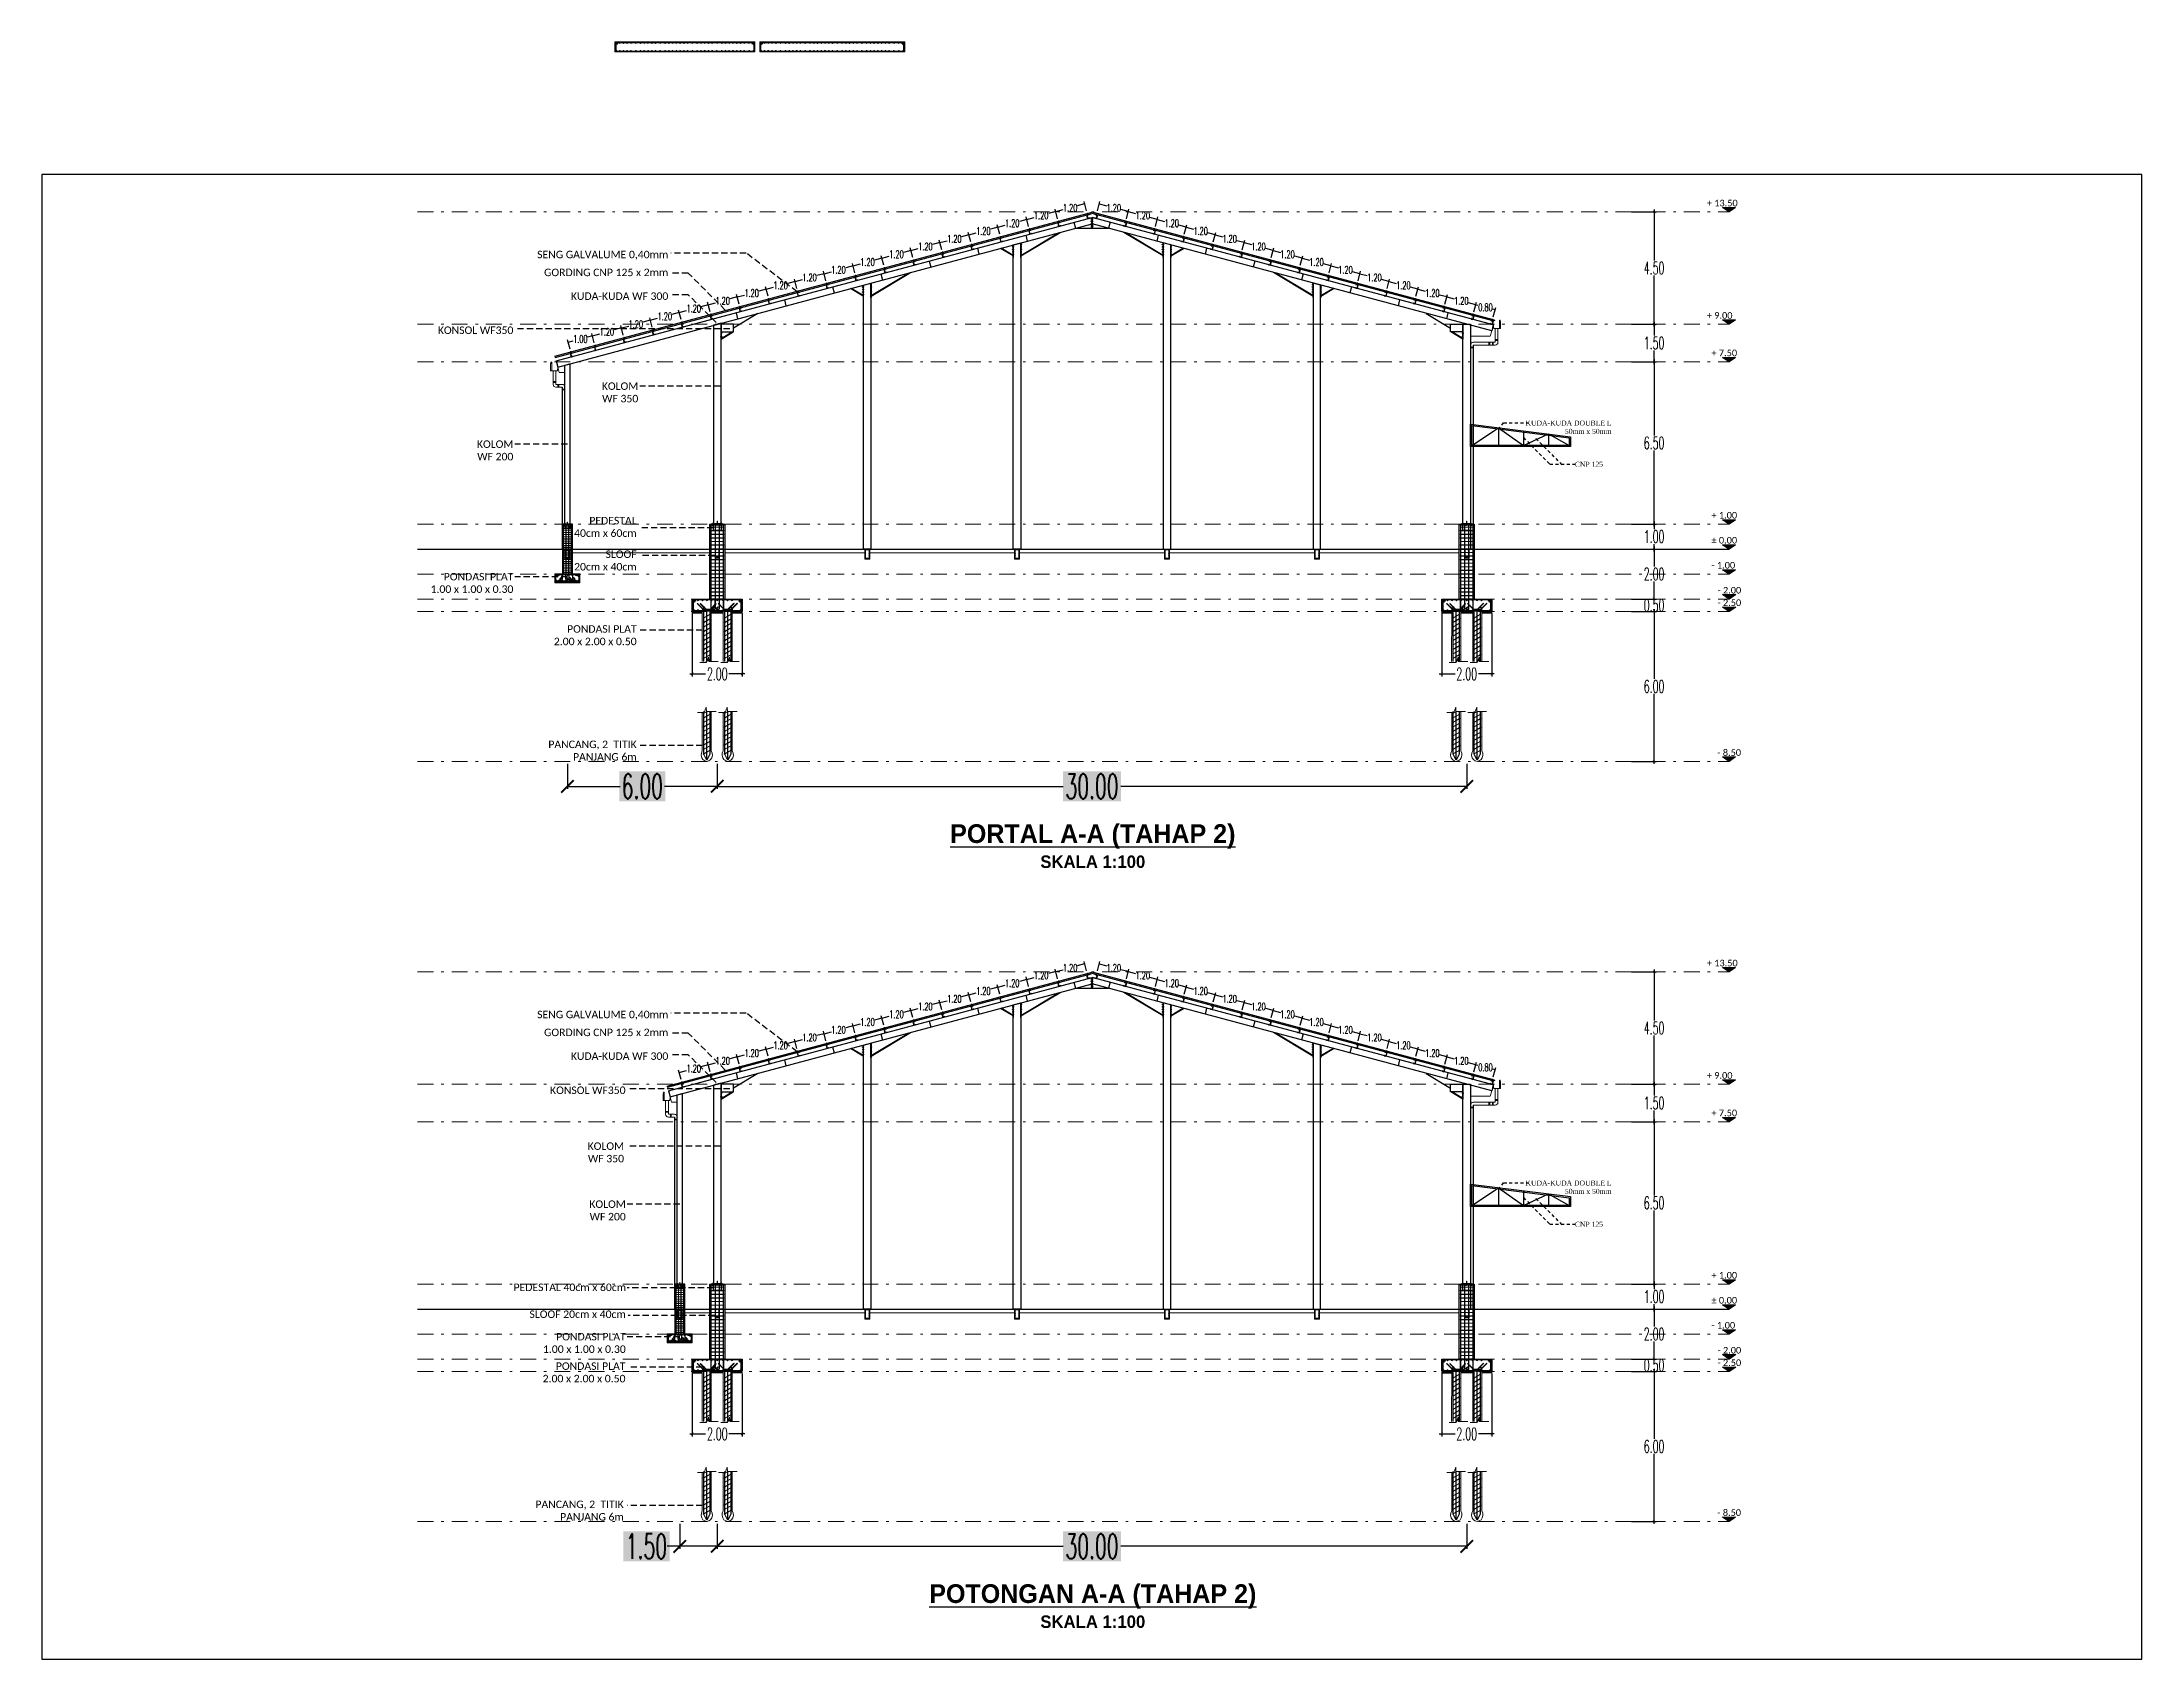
# Model space of a CAD drawing. Header units: millimetres. Extents: x 2175 to 3376, y 1504 to 1740.
# Drawn here: x 2866.2 to 2950.3, y 1515.9 to 1580.6 of the extents above; entities that cross this region are included whole.
import ezdxf

# ---------------------------------------------------------------- set-up
doc = ezdxf.new("R2010")
doc.units = ezdxf.units.MM
for name, pattern in [('DASHDOT2', [12.7, 6.35, -3.175, 0, -3.175]), ('DASHDOTX2', [50.8, 25.4, -12.7, 0, -12.7]), ('DASHED', [19.05, 12.7, -6.35]), ('HIDDEN', [0.375, 0.25, -0.125]), ('HIDDEN2', [0.1875, 0.125, -0.0625])]:
    doc.linetypes.add(name, pattern=pattern)
for name, color, linetype in [('A', 7, 'Continuous'), ('dinding baru', 142, 'Continuous'), ('FUR', 7, 'Continuous'), ('GR', 7, 'Continuous'), ('KOP TEKS', 1, 'Continuous'), ('SUNGAI', 150, 'Continuous'), ('TEXT', 7, 'Continuous'), ('WF 150', 5, 'Continuous')]:
    doc.layers.add(name, color=color, linetype=linetype)
for name, color, linetype, lineweight in [('As Atap', 3, 'DASHDOTX2', 40), ('Garis Dim', 131, 'DASHED', 9), ('TANGGA', 223, 'Continuous', 9)]:
    doc.layers.add(name, color=color, linetype=linetype, lineweight=lineweight)
doc.layers.add('Layer2', color=7, linetype='DASHED', lineweight=40, true_color=0x238759)
doc.styles.add('-DIM2', font='simplex.shx', dxfattribs={"width": 0.55})
doc.styles.get("Standard").update_dxf_attribs({"font": 'arial.ttf'})
doc.dimstyles.new('DIMENSI MUSHOLLAH', dxfattribs={"dimtxt": 0.5, "dimasz": 0.1, "dimexe": 0.1, "dimexo": 0.1, "dimgap": 0.05, "dimtad": 0, "dimtih": 1, "dimtoh": 1, "dimzin": 0, "dimdsep": 46, "dimtxsty": '-DIM2', "dimblk": 'ARCHTICK', "dimcen": 0.3, "dimdle": 0.1, "dimclrd": 1, "dimclre": 1, "dimclrt": 2, "dimadec": 0, "dimazin": 0, "dimtfac": 1, "dimtix": 1, "dimtofl": 0, "dimtmove": 0, "dimatfit": 3, "dimldrblk": 'ARCHTICK', "dimfxl": 1, "dimtolj": 1, "dimtzin": 0, "dimarcsym": 0})
doc.dimstyles.new('DIMENSI POTONGAN', dxfattribs={"dimtxt": 0.3, "dimasz": 0.05, "dimexe": 0.1, "dimexo": 0.1, "dimgap": 0.05, "dimtad": 0, "dimtih": 1, "dimtoh": 1, "dimrnd": 0.0025, "dimzin": 0, "dimdsep": 46, "dimtxsty": '-DIM2', "dimblk": 'ARCHTICK', "dimcen": 0.1, "dimclrd": 1, "dimclre": 1, "dimclrt": 2, "dimadec": 0, "dimazin": 0, "dimtfac": 1, "dimtofl": 0, "dimtmove": 0, "dimatfit": 3, "dimldrblk": 'ARCHTICK', "dimfxl": 0.18, "dimtolj": 1, "dimtzin": 0, "dimarcsym": 0})
doc.dimstyles.new('DIMENSI WARNA 2.1', dxfattribs={"dimtxt": 1, "dimasz": 0.5, "dimexe": 0.1, "dimexo": 0.1, "dimgap": 0.05, "dimtad": 0, "dimtih": 1, "dimtoh": 1, "dimrnd": 0.0025, "dimzin": 0, "dimdsep": 46, "dimtxsty": '-DIM2', "dimblk": 'ARCHTICK', "dimcen": 0.1, "dimclrd": 1, "dimclre": 1, "dimclrt": 256, "dimadec": 0, "dimazin": 0, "dimtfac": 1, "dimtofl": 0, "dimtmove": 0, "dimatfit": 3, "dimldrblk": 'ARCHTICK', "dimfxl": 0.18, "dimtfill": 2, "dimtfillclr": 256, "dimtolj": 1, "dimtzin": 0, "dimarcsym": 0})

msp = doc.modelspace()

# ---------------------------------------------------------------- texts
at = {"color": 7, "lineweight": 5, "char_height": 0.26387, "width": 1.23764, "attachment_point": 1}
for s, insert in [('\\pxsm1,ql;{\\fCalibri Light|b0|i0|c0|p34;+ 13.50}', (2932.841, 1574.306)), ('\\pxsm1,ql;{\\fCalibri Light|b0|i0|c0|p34;+ 9.00}', (2932.841, 1569.806)), ('\\pxsm1,ql;{\\fCalibri Light|b0|i0|c0|p34;+ 7.50}', (2933.027, 1568.306)), ('\\pxsm1,ql;{\\fCalibri Light|b0|i0|c0|p34;+ 1.00}', (2933.027, 1561.806)), ('\\pxsm1,ql;{\\fCalibri Light|b0|i0|c0|p34;%%P 0.00}', (2933.027, 1560.806)), ('\\pxsm1,ql;{\\fCalibri Light|b0|i0|c0|p34;- 1.00}', (2933.027, 1559.806)), ('\\pxsm1,ql;{\\fCalibri Light|b0|i0|c0|p34;- 2.00}', (2933.269, 1558.806)), ('\\pxsm1,ql;{\\fCalibri Light|b0|i0|c0|p34;- 2.50}', (2933.269, 1558.306)), ('\\pxsm1,ql;{\\fCalibri Light|b0|i0|c0|p34;- 8.50}', (2933.263, 1552.306)), ('\\pxsm1,ql;{\\fCalibri Light|b0|i0|c0|p34;+ 13.50}', (2932.841, 1543.877)), ('\\pxsm1,ql;{\\fCalibri Light|b0|i0|c0|p34;+ 9.00}', (2932.841, 1539.377)), ('\\pxsm1,ql;{\\fCalibri Light|b0|i0|c0|p34;+ 7.50}', (2933.027, 1537.877)), ('\\pxsm1,ql;{\\fCalibri Light|b0|i0|c0|p34;+ 1.00}', (2933.027, 1531.377)), ('\\pxsm1,ql;{\\fCalibri Light|b0|i0|c0|p34;%%P 0.00}', (2933.027, 1530.377)), ('\\pxsm1,ql;{\\fCalibri Light|b0|i0|c0|p34;- 1.00}', (2933.027, 1529.377)), ('\\pxsm1,ql;{\\fCalibri Light|b0|i0|c0|p34;- 2.00}', (2933.269, 1528.377)), ('\\pxsm1,ql;{\\fCalibri Light|b0|i0|c0|p34;- 2.50}', (2933.269, 1527.877)), ('\\pxsm1,ql;{\\fCalibri Light|b0|i0|c0|p34;- 8.50}', (2933.263, 1521.877))]:
    msp.add_mtext(s, dxfattribs=dict(at, insert=insert))
at = {"char_height": 2.5, "width": 24.33741, "attachment_point": 1}
for s, insert in [('\\pxsm1,qc;{\\fBritannic Bold|b0|i0|c0|p34;\\H0.3x;\\LPORTAL A-A (TAHAP 2)\\H0.66667x;\\P\\lSKALA 1:100}', (2896.095, 1549.303)), ('\\pxsm1,qc;{\\fBritannic Bold|b0|i0|c0|p34;\\H0.3x;\\LPOTONGAN A-A (TAHAP 2)\\H0.66667x;\\P\\lSKALA 1:100}', (2896.095, 1518.875))]:
    msp.add_mtext(s, dxfattribs=dict(at, insert=insert))
at = {"layer": 'TEXT', "attachment_point": 3}
for s, insert, char_height, width in [('\\pxqr;{\\fCalibri Light|b0|i0|c0|p34;SENG GALVALUME 0,40mm}', (2891.271, 1572.264), 0.3, 5.53205), ('\\pxqr;{\\fCalibri Light|b0|i0|c0|p34;GORDING CNP 125 x 2mm}', (2891.271, 1571.548), 0.3, 5.53205), ('\\pxqr;{\\fCalibri Light|b0|i0|c0|p34;KUDA-KUDA WF 300}', (2891.271, 1570.597), 0.3, 5.53205), ('\\pxqr;{\\fCalibri Light|b0|i0|c0|p34;KONSOL WF350}', (2885.07, 1569.232), 0.3, 5.53205), ('\\pxqr;{\\fCalibri Light|b0|i0|c0|p34;KOLOM \\PWF 350}', (2890.069, 1566.995), 0.3, 1.63145), ('\\pxqr;{\\fCentury|b0|i0|c0|p18;KUDA-KUDA DOUBLE L \\P50mm x 50mm}', (2929.028, 1565.467), 0.2, 3.35495), ('\\pxqr;{\\fCalibri Light|b0|i0|c0|p34;KOLOM \\PWF 200}', (2885.07, 1564.672), 0.3, 1.63145), ('\\pxql;{\\fCentury|b0|i0|c0|p18;CNP 125}', (2930.741, 1563.816), 0.2, 3.18247), ('\\pxqr;{\\fCalibri Light|b0|i0|c0|p34;PEDESTAL \\P40cm x 60cm}', (2890.005, 1561.61), 0.3, 2.70835), ('\\pxqr;{\\fCalibri Light|b0|i0|c0|p34;SLOOF \\P20cm x 40cm}', (2890.005, 1560.264), 0.3, 2.53978), ('\\pxqr;{\\fCalibri Light|b0|i0|c0|p34;PONDASI PLAT\\P1.00 x 1.00 x 0.30}', (2885.07, 1559.366), 0.3, 3.36981), ('{\\fCalibri Light|b0|i0|c0|p34;PONDASI PLAT\\P2.00 x 2.00 x 0.50}', (2890.005, 1557.272), 0.3, 5.53205), ('{\\fCalibri Light|b0|i0|c0|p34;PANCANG, 2  TITIK\\PPANJANG 6m}', (2890.005, 1552.652), 0.3, 5.53205), ('\\pxqr;{\\fCalibri Light|b0|i0|c0|p34;SENG GALVALUME 0,40mm}', (2891.271, 1541.836), 0.3, 5.53205), ('\\pxqr;{\\fCalibri Light|b0|i0|c0|p34;GORDING CNP 125 x 2mm}', (2891.271, 1541.12), 0.3, 5.53205), ('\\pxqr;{\\fCalibri Light|b0|i0|c0|p34;KUDA-KUDA WF 300}', (2891.271, 1540.169), 0.3, 5.53205), ('\\pxqr;{\\fCalibri Light|b0|i0|c0|p34;KONSOL WF350}', (2889.561, 1538.803), 0.3, 5.53205), ('\\pxqr;{\\fCalibri Light|b0|i0|c0|p34;KOLOM \\PWF 350}', (2889.501, 1536.567), 0.3, 1.63145), ('\\pxqr;{\\fCentury|b0|i0|c0|p18;KUDA-KUDA DOUBLE L \\P50mm x 50mm}', (2929.028, 1535.039), 0.2, 3.35495), ('\\pxqr;{\\fCalibri Light|b0|i0|c0|p34;KOLOM \\PWF 200}', (2889.57, 1534.243), 0.3, 1.63145), ('\\pxql;{\\fCentury|b0|i0|c0|p18;CNP 125}', (2930.741, 1533.388), 0.2, 3.18247), ('\\pxqr;{\\fCalibri Light|b0|i0|c0|p34;PEDESTAL 40cm x 60cm}', (2889.582, 1530.914), 0.3, 4.62959), ('\\pxqr;{\\fCalibri Light|b0|i0|c0|p34;SLOOF 20cm x 40cm}', (2889.57, 1529.836), 0.3, 4.60623), ('\\pxqr;{\\fCalibri Light|b0|i0|c0|p34;PONDASI PLAT\\P1.00 x 1.00 x 0.30}', (2889.57, 1528.938), 0.3, 3.36981), ('{\\fCalibri Light|b0|i0|c0|p34;PONDASI PLAT\\P2.00 x 2.00 x 0.50}', (2889.558, 1527.759), 0.3, 5.53205), ('{\\fCalibri Light|b0|i0|c0|p34;PANCANG, 2  TITIK\\PPANJANG 6m}', (2889.489, 1522.224), 0.3, 5.53205)]:
    msp.add_mtext(s, dxfattribs=dict(at, insert=insert, char_height=char_height, width=width))

# ---------------------------------------------------------------- blocks, each defined once
blk = doc.blocks.new('_ArchTick')
at = {"color": 0, "linetype": 'ByBlock', "const_width": 0.15}
blk.add_lwpolyline([(-0.5, -0.5), (0.5, 0.5)], dxfattribs=at)
blk = doc.blocks.new('*D809')
at = {"layer": 'Defpoints', "color": 0, "transparency": 16777216}
for p in [(2893.232, 1551.821), (2923.232, 1551.821), (2923.232, 1550.821)]:
    blk.add_point(p, dxfattribs=at)
at = {"layer": 'GR', "color": 1, "lineweight": -2, "transparency": 16777216}
for p, q in [((2893.232, 1551.721), (2893.232, 1550.721)), ((2923.232, 1551.721), (2923.232, 1550.721)), ((2893.232, 1550.821), (2907.082, 1550.821)), ((2923.232, 1550.821), (2909.382, 1550.821))]:
    blk.add_line(p, q, dxfattribs=at)
at = {"layer": 'GR', "color": 1, "lineweight": -2, "transparency": 16777216, "xscale": 0.5, "yscale": 0.5, "zscale": 0.5, "rotation": 180}
blk.add_blockref('_ArchTick', (2893.232, 1550.821), dxfattribs=at)
at = {"layer": 'GR', "color": 1, "lineweight": -2, "transparency": 16777216, "xscale": 0.5, "yscale": 0.5, "zscale": 0.5}
blk.add_blockref('_ArchTick', (2923.232, 1550.821), dxfattribs=at)
at = {"layer": 'GR', "color": 240, "transparency": 16777216, "insert": (2908.232, 1550.821), "char_height": 1, "attachment_point": 5, "style": '-DIM2', "bg_fill": 1, "box_fill_scale": 1.1, "bg_fill_color": 256, "bg_fill_true_color": 16180224, "bg_fill_transparency": 0}
blk.add_mtext('\\A1;30.00', dxfattribs=at)
blk = doc.blocks.new('*D810')
at = {"layer": 'Defpoints', "color": 0, "transparency": 16777216}
for p in [(2906.779, 1573.831), (2908.04, 1573.762), (2906.881, 1573.451)]:
    blk.add_point(p, dxfattribs=at)
at = {"layer": 'TANGGA', "color": 1, "lineweight": -2, "transparency": 16777216}
for p, q in [((2906.855, 1573.548), (2906.753, 1573.927)), ((2906.779, 1573.831), (2907.073, 1573.91)), ((2907.938, 1574.141), (2907.644, 1574.063)), ((2908.014, 1573.859), (2907.912, 1574.238))]:
    blk.add_line(p, q, dxfattribs=at)
at = {"layer": 'TANGGA', "color": 1, "lineweight": -2, "transparency": 16777216, "xscale": 0.05, "yscale": 0.05, "zscale": 0.05}
for p, rotation in [((2906.779, 1573.831), 195.0000000000244), ((2907.938, 1574.141), 15.00000000002441)]:
    blk.add_blockref('_ArchTick', p, dxfattribs=dict(at, rotation=rotation))
at = {"layer": 'TANGGA', "color": 2, "transparency": 16777216, "insert": (2907.359, 1573.986), "char_height": 0.3, "attachment_point": 5, "style": '-DIM2'}
blk.add_mtext('\\A1;1.20', dxfattribs=at)
blk = doc.blocks.new('*D811')
at = {"layer": 'Defpoints', "color": 0, "transparency": 16777216}
for p in [(2905.62, 1573.52), (2905.722, 1573.141), (2906.881, 1573.451)]:
    blk.add_point(p, dxfattribs=at)
at = {"layer": 'TANGGA', "color": 1, "lineweight": -2, "transparency": 16777216}
for p, q in [((2905.696, 1573.237), (2905.594, 1573.617)), ((2905.62, 1573.52), (2905.914, 1573.599)), ((2906.779, 1573.831), (2906.485, 1573.752)), ((2906.855, 1573.548), (2906.753, 1573.927))]:
    blk.add_line(p, q, dxfattribs=at)
at = {"layer": 'TANGGA', "color": 1, "lineweight": -2, "transparency": 16777216, "xscale": 0.05, "yscale": 0.05, "zscale": 0.05}
for p, rotation in [((2906.779, 1573.831), 15.00000000000346), ((2905.62, 1573.52), 195.0000000000034)]:
    blk.add_blockref('_ArchTick', p, dxfattribs=dict(at, rotation=rotation))
at = {"layer": 'TANGGA', "color": 2, "transparency": 16777216, "insert": (2906.2, 1573.676), "char_height": 0.3, "attachment_point": 5, "style": '-DIM2'}
blk.add_mtext('\\A1;1.20', dxfattribs=at)
blk = doc.blocks.new('*D812')
at = {"layer": 'Defpoints', "color": 0, "transparency": 16777216}
for p in [(2904.461, 1573.21), (2904.563, 1572.83), (2905.722, 1573.141)]:
    blk.add_point(p, dxfattribs=at)
at = {"layer": 'TANGGA', "color": 1, "lineweight": -2, "transparency": 16777216}
for p, q in [((2905.696, 1573.237), (2905.594, 1573.617)), ((2904.537, 1572.927), (2904.435, 1573.306)), ((2904.461, 1573.21), (2904.755, 1573.288)), ((2905.62, 1573.52), (2905.326, 1573.442))]:
    blk.add_line(p, q, dxfattribs=at)
at = {"layer": 'TANGGA', "color": 1, "lineweight": -2, "transparency": 16777216, "xscale": 0.05, "yscale": 0.05, "zscale": 0.05}
for p, rotation in [((2904.461, 1573.21), 195.0000000000034), ((2905.62, 1573.52), 15.00000000000346)]:
    blk.add_blockref('_ArchTick', p, dxfattribs=dict(at, rotation=rotation))
at = {"layer": 'TANGGA', "color": 2, "transparency": 16777216, "insert": (2905.04, 1573.365), "char_height": 0.3, "attachment_point": 5, "style": '-DIM2'}
blk.add_mtext('\\A1;1.20', dxfattribs=at)
blk = doc.blocks.new('*D813')
at = {"layer": 'Defpoints', "color": 0, "transparency": 16777216}
for p in [(2903.302, 1572.899), (2904.563, 1572.83), (2903.403, 1572.52)]:
    blk.add_point(p, dxfattribs=at)
at = {"layer": 'TANGGA', "color": 1, "lineweight": -2, "transparency": 16777216}
for p, q in [((2903.378, 1572.616), (2903.276, 1572.996)), ((2903.302, 1572.899), (2903.596, 1572.978)), ((2904.461, 1573.21), (2904.167, 1573.131)), ((2904.537, 1572.927), (2904.435, 1573.306))]:
    blk.add_line(p, q, dxfattribs=at)
at = {"layer": 'TANGGA', "color": 1, "lineweight": -2, "transparency": 16777216, "xscale": 0.05, "yscale": 0.05, "zscale": 0.05}
for p, rotation in [((2903.302, 1572.899), 195.0000000000244), ((2904.461, 1573.21), 15.00000000002441)]:
    blk.add_blockref('_ArchTick', p, dxfattribs=dict(at, rotation=rotation))
at = {"layer": 'TANGGA', "color": 2, "transparency": 16777216, "insert": (2903.881, 1573.054), "char_height": 0.3, "attachment_point": 5, "style": '-DIM2'}
blk.add_mtext('\\A1;1.20', dxfattribs=at)
blk = doc.blocks.new('*D814')
at = {"layer": 'Defpoints', "color": 0, "transparency": 16777216}
for p in [(2902.143, 1572.589), (2902.244, 1572.209), (2903.403, 1572.52)]:
    blk.add_point(p, dxfattribs=at)
at = {"layer": 'TANGGA', "color": 1, "lineweight": -2, "transparency": 16777216}
for p, q in [((2903.302, 1572.899), (2903.008, 1572.82)), ((2903.378, 1572.616), (2903.276, 1572.996)), ((2902.218, 1572.306), (2902.117, 1572.685)), ((2902.143, 1572.589), (2902.437, 1572.667))]:
    blk.add_line(p, q, dxfattribs=at)
at = {"layer": 'TANGGA', "color": 1, "lineweight": -2, "transparency": 16777216, "xscale": 0.05, "yscale": 0.05, "zscale": 0.05}
for p, rotation in [((2903.302, 1572.899), 15.00000000000346), ((2902.143, 1572.589), 195.0000000000034)]:
    blk.add_blockref('_ArchTick', p, dxfattribs=dict(at, rotation=rotation))
at = {"layer": 'TANGGA', "color": 2, "transparency": 16777216, "insert": (2902.722, 1572.744), "char_height": 0.3, "attachment_point": 5, "style": '-DIM2'}
blk.add_mtext('\\A1;1.20', dxfattribs=at)
blk = doc.blocks.new('*D815')
at = {"layer": 'Defpoints', "color": 0, "transparency": 16777216}
for p in [(2900.984, 1572.278), (2902.244, 1572.209), (2901.085, 1571.898)]:
    blk.add_point(p, dxfattribs=at)
at = {"layer": 'TANGGA', "color": 1, "lineweight": -2, "transparency": 16777216}
for p, q in [((2901.059, 1571.995), (2900.958, 1572.375)), ((2900.984, 1572.278), (2901.277, 1572.357)), ((2902.143, 1572.589), (2901.849, 1572.51)), ((2902.218, 1572.306), (2902.117, 1572.685))]:
    blk.add_line(p, q, dxfattribs=at)
at = {"layer": 'TANGGA', "color": 1, "lineweight": -2, "transparency": 16777216, "xscale": 0.05, "yscale": 0.05, "zscale": 0.05}
for p, rotation in [((2900.984, 1572.278), 195.0000000000034), ((2902.143, 1572.589), 15.00000000000346)]:
    blk.add_blockref('_ArchTick', p, dxfattribs=dict(at, rotation=rotation))
at = {"layer": 'TANGGA', "color": 2, "transparency": 16777216, "insert": (2901.563, 1572.433), "char_height": 0.3, "attachment_point": 5, "style": '-DIM2'}
blk.add_mtext('\\A1;1.20', dxfattribs=at)
blk = doc.blocks.new('*D816')
at = {"layer": 'Defpoints', "color": 0, "transparency": 16777216}
for p in [(2899.824, 1571.967), (2899.926, 1571.588), (2901.085, 1571.898)]:
    blk.add_point(p, dxfattribs=at)
at = {"layer": 'TANGGA', "color": 1, "lineweight": -2, "transparency": 16777216}
for p, q in [((2899.9, 1571.684), (2899.799, 1572.064)), ((2899.824, 1571.967), (2900.118, 1572.046)), ((2900.984, 1572.278), (2900.69, 1572.199)), ((2901.059, 1571.995), (2900.958, 1572.375))]:
    blk.add_line(p, q, dxfattribs=at)
at = {"layer": 'TANGGA', "color": 1, "lineweight": -2, "transparency": 16777216, "xscale": 0.05, "yscale": 0.05, "zscale": 0.05}
for p, rotation in [((2899.824, 1571.967), 195.0000000000034), ((2900.984, 1572.278), 15.00000000000346)]:
    blk.add_blockref('_ArchTick', p, dxfattribs=dict(at, rotation=rotation))
at = {"layer": 'TANGGA', "color": 2, "transparency": 16777216, "insert": (2900.404, 1572.123), "char_height": 0.3, "attachment_point": 5, "style": '-DIM2'}
blk.add_mtext('\\A1;1.20', dxfattribs=at)
blk = doc.blocks.new('*D817')
at = {"layer": 'Defpoints', "color": 0, "transparency": 16777216}
for p in [(2898.665, 1571.657), (2898.767, 1571.277), (2899.926, 1571.588)]:
    blk.add_point(p, dxfattribs=at)
at = {"layer": 'TANGGA', "color": 1, "lineweight": -2, "transparency": 16777216}
for p, q in [((2899.824, 1571.967), (2899.531, 1571.889)), ((2899.9, 1571.684), (2899.799, 1572.064)), ((2898.741, 1571.374), (2898.639, 1571.753)), ((2898.665, 1571.657), (2898.959, 1571.736))]:
    blk.add_line(p, q, dxfattribs=at)
at = {"layer": 'TANGGA', "color": 1, "lineweight": -2, "transparency": 16777216, "xscale": 0.05, "yscale": 0.05, "zscale": 0.05}
for p, rotation in [((2899.824, 1571.967), 15.00000000002441), ((2898.665, 1571.657), 195.0000000000244)]:
    blk.add_blockref('_ArchTick', p, dxfattribs=dict(at, rotation=rotation))
at = {"layer": 'TANGGA', "color": 2, "transparency": 16777216, "insert": (2899.245, 1571.812), "char_height": 0.3, "attachment_point": 5, "style": '-DIM2'}
blk.add_mtext('\\A1;1.20', dxfattribs=at)
blk = doc.blocks.new('*D818')
at = {"layer": 'Defpoints', "color": 0, "transparency": 16777216}
for p in [(2897.506, 1571.346), (2898.767, 1571.277), (2897.608, 1570.967)]:
    blk.add_point(p, dxfattribs=at)
at = {"layer": 'TANGGA', "color": 1, "lineweight": -2, "transparency": 16777216}
for p, q in [((2897.582, 1571.063), (2897.48, 1571.443)), ((2897.506, 1571.346), (2897.8, 1571.425)), ((2898.665, 1571.657), (2898.372, 1571.578)), ((2898.741, 1571.374), (2898.639, 1571.753))]:
    blk.add_line(p, q, dxfattribs=at)
at = {"layer": 'TANGGA', "color": 1, "lineweight": -2, "transparency": 16777216, "xscale": 0.05, "yscale": 0.05, "zscale": 0.05}
for p, rotation in [((2897.506, 1571.346), 195.0000000000034), ((2898.665, 1571.657), 15.00000000000346)]:
    blk.add_blockref('_ArchTick', p, dxfattribs=dict(at, rotation=rotation))
at = {"layer": 'TANGGA', "color": 2, "transparency": 16777216, "insert": (2898.086, 1571.502), "char_height": 0.3, "attachment_point": 5, "style": '-DIM2'}
blk.add_mtext('\\A1;1.20', dxfattribs=at)
blk = doc.blocks.new('*D819')
at = {"layer": 'Defpoints', "color": 0, "transparency": 16777216}
for p in [(2896.347, 1571.036), (2896.449, 1570.656), (2897.608, 1570.967)]:
    blk.add_point(p, dxfattribs=at)
at = {"layer": 'TANGGA', "color": 1, "lineweight": -2, "transparency": 16777216}
for p, q in [((2896.423, 1570.753), (2896.321, 1571.132)), ((2896.347, 1571.036), (2896.641, 1571.114)), ((2897.506, 1571.346), (2897.212, 1571.268)), ((2897.582, 1571.063), (2897.48, 1571.443))]:
    blk.add_line(p, q, dxfattribs=at)
at = {"layer": 'TANGGA', "color": 1, "lineweight": -2, "transparency": 16777216, "xscale": 0.05, "yscale": 0.05, "zscale": 0.05}
for p, rotation in [((2896.347, 1571.036), 195.0000000000034), ((2897.506, 1571.346), 15.00000000000346)]:
    blk.add_blockref('_ArchTick', p, dxfattribs=dict(at, rotation=rotation))
at = {"layer": 'TANGGA', "color": 2, "transparency": 16777216, "insert": (2896.927, 1571.191), "char_height": 0.3, "attachment_point": 5, "style": '-DIM2'}
blk.add_mtext('\\A1;1.20', dxfattribs=at)
blk = doc.blocks.new('*D820')
at = {"layer": 'Defpoints', "color": 0, "transparency": 16777216}
for p in [(2895.188, 1570.725), (2895.29, 1570.346), (2896.449, 1570.656)]:
    blk.add_point(p, dxfattribs=at)
at = {"layer": 'TANGGA', "color": 1, "lineweight": -2, "transparency": 16777216}
for p, q in [((2896.423, 1570.753), (2896.321, 1571.132)), ((2895.264, 1570.442), (2895.162, 1570.822)), ((2895.188, 1570.725), (2895.482, 1570.804)), ((2896.347, 1571.036), (2896.053, 1570.957))]:
    blk.add_line(p, q, dxfattribs=at)
at = {"layer": 'TANGGA', "color": 1, "lineweight": -2, "transparency": 16777216, "xscale": 0.05, "yscale": 0.05, "zscale": 0.05}
for p, rotation in [((2896.347, 1571.036), 15.00000000000346), ((2895.188, 1570.725), 195.0000000000034)]:
    blk.add_blockref('_ArchTick', p, dxfattribs=dict(at, rotation=rotation))
at = {"layer": 'TANGGA', "color": 2, "transparency": 16777216, "insert": (2895.768, 1570.88), "char_height": 0.3, "attachment_point": 5, "style": '-DIM2'}
blk.add_mtext('\\A1;1.20', dxfattribs=at)
blk = doc.blocks.new('*D821')
at = {"layer": 'Defpoints', "color": 0, "transparency": 16777216}
for p in [(2894.029, 1570.414), (2895.29, 1570.346), (2894.131, 1570.035)]:
    blk.add_point(p, dxfattribs=at)
at = {"layer": 'TANGGA', "color": 1, "lineweight": -2, "transparency": 16777216}
for p, q in [((2894.105, 1570.132), (2894.003, 1570.511)), ((2894.029, 1570.414), (2894.323, 1570.493)), ((2895.188, 1570.725), (2894.894, 1570.646)), ((2895.264, 1570.442), (2895.162, 1570.822))]:
    blk.add_line(p, q, dxfattribs=at)
at = {"layer": 'TANGGA', "color": 1, "lineweight": -2, "transparency": 16777216, "xscale": 0.05, "yscale": 0.05, "zscale": 0.05}
for p, rotation in [((2894.029, 1570.414), 195.0000000000244), ((2895.188, 1570.725), 15.00000000002441)]:
    blk.add_blockref('_ArchTick', p, dxfattribs=dict(at, rotation=rotation))
at = {"layer": 'TANGGA', "color": 2, "transparency": 16777216, "insert": (2894.608, 1570.57), "char_height": 0.3, "attachment_point": 5, "style": '-DIM2'}
blk.add_mtext('\\A1;1.20', dxfattribs=at)
blk = doc.blocks.new('*D822')
at = {"layer": 'Defpoints', "color": 0, "transparency": 16777216}
for p in [(2892.87, 1570.104), (2892.971, 1569.724), (2894.131, 1570.035)]:
    blk.add_point(p, dxfattribs=at)
at = {"layer": 'TANGGA', "color": 1, "lineweight": -2, "transparency": 16777216}
for p, q in [((2894.029, 1570.414), (2893.735, 1570.336)), ((2894.105, 1570.132), (2894.003, 1570.511)), ((2892.946, 1569.821), (2892.844, 1570.201)), ((2892.87, 1570.104), (2893.164, 1570.183))]:
    blk.add_line(p, q, dxfattribs=at)
at = {"layer": 'TANGGA', "color": 1, "lineweight": -2, "transparency": 16777216, "xscale": 0.05, "yscale": 0.05, "zscale": 0.05}
for p, rotation in [((2894.029, 1570.414), 15.00000000000346), ((2892.87, 1570.104), 195.0000000000034)]:
    blk.add_blockref('_ArchTick', p, dxfattribs=dict(at, rotation=rotation))
at = {"layer": 'TANGGA', "color": 2, "transparency": 16777216, "insert": (2893.449, 1570.259), "char_height": 0.3, "attachment_point": 5, "style": '-DIM2'}
blk.add_mtext('\\A1;1.20', dxfattribs=at)
blk = doc.blocks.new('*D823')
at = {"layer": 'Defpoints', "color": 0, "transparency": 16777216}
for p in [(2929.732, 1557.821), (2930.732, 1557.821), (2929.732, 1551.821)]:
    blk.add_point(p, dxfattribs=at)
at = {"layer": 'dinding baru', "color": 1, "linetype": 'Continuous', "lineweight": -2, "transparency": 16777216}
for p, q in [((2929.832, 1557.821), (2930.832, 1557.821)), ((2929.832, 1551.821), (2930.832, 1551.821))]:
    blk.add_line(p, q, dxfattribs=at)
at = {"layer": 'dinding baru', "color": 1, "lineweight": -2, "transparency": 16777216}
for p, q in [((2930.732, 1557.921), (2930.732, 1555.121)), ((2930.732, 1551.721), (2930.732, 1554.521))]:
    blk.add_line(p, q, dxfattribs=at)
at = {"layer": 'dinding baru', "color": 1, "lineweight": -2, "transparency": 16777216, "xscale": 0.1, "yscale": 0.1, "zscale": 0.1}
for p, rotation in [((2930.732, 1557.821), 90), ((2930.732, 1551.821), 270)]:
    blk.add_blockref('_ArchTick', p, dxfattribs=dict(at, rotation=rotation))
at = {"layer": 'dinding baru', "color": 2, "lineweight": 0, "transparency": 16777216, "insert": (2930.732, 1554.821), "char_height": 0.5, "attachment_point": 5, "style": '-DIM2'}
blk.add_mtext('\\A1;6.00', dxfattribs=at)
blk = doc.blocks.new('*D824')
at = {"layer": 'Defpoints', "color": 0, "transparency": 16777216}
for p in [(2929.732, 1558.321), (2929.732, 1557.821), (2930.732, 1558.321)]:
    blk.add_point(p, dxfattribs=at)
at = {"layer": 'dinding baru', "color": 1, "linetype": 'Continuous', "lineweight": -2, "transparency": 16777216}
for p, q in [((2929.832, 1558.321), (2930.832, 1558.321)), ((2929.832, 1557.821), (2930.832, 1557.821))]:
    blk.add_line(p, q, dxfattribs=at)
at = {"layer": 'dinding baru', "color": 1, "lineweight": -2, "transparency": 16777216}
for p, q in [((2930.732, 1558.321), (2930.732, 1558.421)), ((2930.732, 1557.821), (2930.732, 1557.721))]:
    blk.add_line(p, q, dxfattribs=at)
at = {"layer": 'dinding baru', "color": 1, "lineweight": -2, "transparency": 16777216, "xscale": 0.1, "yscale": 0.1, "zscale": 0.1}
for p, rotation in [((2930.732, 1558.321), 270), ((2930.732, 1557.821), 90)]:
    blk.add_blockref('_ArchTick', p, dxfattribs=dict(at, rotation=rotation))
at = {"layer": 'dinding baru', "color": 2, "lineweight": 0, "transparency": 16777216, "insert": (2930.732, 1558.071), "char_height": 0.5, "attachment_point": 5, "style": '-DIM2'}
blk.add_mtext('\\A1;0.50', dxfattribs=at)
blk = doc.blocks.new('*D825')
at = {"layer": 'Defpoints', "color": 0, "transparency": 16777216}
for p in [(2929.732, 1560.321), (2930.732, 1560.321), (2929.732, 1558.321)]:
    blk.add_point(p, dxfattribs=at)
at = {"layer": 'dinding baru', "color": 1, "linetype": 'Continuous', "lineweight": -2, "transparency": 16777216}
for p, q in [((2929.832, 1560.321), (2930.832, 1560.321)), ((2929.832, 1558.321), (2930.832, 1558.321))]:
    blk.add_line(p, q, dxfattribs=at)
at = {"layer": 'dinding baru', "color": 1, "lineweight": -2, "transparency": 16777216}
for p, q in [((2930.732, 1560.421), (2930.732, 1559.621)), ((2930.732, 1558.221), (2930.732, 1559.021))]:
    blk.add_line(p, q, dxfattribs=at)
at = {"layer": 'dinding baru', "color": 1, "lineweight": -2, "transparency": 16777216, "xscale": 0.1, "yscale": 0.1, "zscale": 0.1}
for p, rotation in [((2930.732, 1560.321), 90), ((2930.732, 1558.321), 270)]:
    blk.add_blockref('_ArchTick', p, dxfattribs=dict(at, rotation=rotation))
at = {"layer": 'dinding baru', "color": 2, "lineweight": 0, "transparency": 16777216, "insert": (2930.732, 1559.321), "char_height": 0.5, "attachment_point": 5, "style": '-DIM2'}
blk.add_mtext('\\A1;2.00', dxfattribs=at)
blk = doc.blocks.new('*D826')
at = {"layer": 'Defpoints', "color": 0, "transparency": 16777216}
for p in [(2929.732, 1561.321), (2929.732, 1560.321), (2930.732, 1560.321)]:
    blk.add_point(p, dxfattribs=at)
at = {"layer": 'dinding baru', "color": 1, "linetype": 'Continuous', "lineweight": -2, "transparency": 16777216}
for p, q in [((2929.832, 1561.321), (2930.832, 1561.321)), ((2929.832, 1560.321), (2930.832, 1560.321))]:
    blk.add_line(p, q, dxfattribs=at)
at = {"layer": 'dinding baru', "color": 1, "lineweight": -2, "transparency": 16777216}
for p, q in [((2930.732, 1561.421), (2930.732, 1561.121)), ((2930.732, 1560.221), (2930.732, 1560.521))]:
    blk.add_line(p, q, dxfattribs=at)
at = {"layer": 'dinding baru', "color": 1, "lineweight": -2, "transparency": 16777216, "xscale": 0.1, "yscale": 0.1, "zscale": 0.1}
for p, rotation in [((2930.732, 1561.321), 90), ((2930.732, 1560.321), 270)]:
    blk.add_blockref('_ArchTick', p, dxfattribs=dict(at, rotation=rotation))
at = {"layer": 'dinding baru', "color": 2, "lineweight": 0, "transparency": 16777216, "insert": (2930.732, 1560.821), "char_height": 0.5, "attachment_point": 5, "style": '-DIM2'}
blk.add_mtext('\\A1;1.00', dxfattribs=at)
blk = doc.blocks.new('*D827')
at = {"layer": 'Defpoints', "color": 0, "transparency": 16777216}
for p in [(2929.732, 1567.821), (2930.732, 1567.821), (2929.732, 1561.321)]:
    blk.add_point(p, dxfattribs=at)
at = {"layer": 'dinding baru', "color": 1, "linetype": 'Continuous', "lineweight": -2, "transparency": 16777216}
for p, q in [((2929.832, 1567.821), (2930.832, 1567.821)), ((2929.832, 1561.321), (2930.832, 1561.321))]:
    blk.add_line(p, q, dxfattribs=at)
at = {"layer": 'dinding baru', "color": 1, "lineweight": -2, "transparency": 16777216}
for p, q in [((2930.732, 1567.921), (2930.732, 1564.871)), ((2930.732, 1561.221), (2930.732, 1564.271))]:
    blk.add_line(p, q, dxfattribs=at)
at = {"layer": 'dinding baru', "color": 1, "lineweight": -2, "transparency": 16777216, "xscale": 0.1, "yscale": 0.1, "zscale": 0.1}
for p, rotation in [((2930.732, 1567.821), 90), ((2930.732, 1561.321), 270)]:
    blk.add_blockref('_ArchTick', p, dxfattribs=dict(at, rotation=rotation))
at = {"layer": 'dinding baru', "color": 2, "lineweight": 0, "transparency": 16777216, "insert": (2930.732, 1564.571), "char_height": 0.5, "attachment_point": 5, "style": '-DIM2'}
blk.add_mtext('\\A1;6.50', dxfattribs=at)
blk = doc.blocks.new('*D828')
at = {"layer": 'Defpoints', "color": 0, "transparency": 16777216}
for p in [(2929.732, 1569.321), (2930.732, 1569.321), (2929.732, 1567.821)]:
    blk.add_point(p, dxfattribs=at)
at = {"layer": 'dinding baru', "color": 1, "lineweight": -2, "transparency": 16777216}
for p, q in [((2930.732, 1569.421), (2930.732, 1568.871)), ((2930.732, 1567.721), (2930.732, 1568.271))]:
    blk.add_line(p, q, dxfattribs=at)
at = {"layer": 'dinding baru', "color": 1, "linetype": 'Continuous', "lineweight": -2, "transparency": 16777216}
for p, q in [((2929.832, 1569.321), (2930.832, 1569.321)), ((2929.832, 1567.821), (2930.832, 1567.821))]:
    blk.add_line(p, q, dxfattribs=at)
at = {"layer": 'dinding baru', "color": 1, "lineweight": -2, "transparency": 16777216, "xscale": 0.1, "yscale": 0.1, "zscale": 0.1}
for p, rotation in [((2930.732, 1569.321), 90), ((2930.732, 1567.821), 270)]:
    blk.add_blockref('_ArchTick', p, dxfattribs=dict(at, rotation=rotation))
at = {"layer": 'dinding baru', "color": 2, "lineweight": 0, "transparency": 16777216, "insert": (2930.732, 1568.571), "char_height": 0.5, "attachment_point": 5, "style": '-DIM2'}
blk.add_mtext('\\A1;1.50', dxfattribs=at)
blk = doc.blocks.new('*D829')
at = {"layer": 'Defpoints', "color": 0, "transparency": 16777216}
for p in [(2929.732, 1573.821), (2929.732, 1569.321), (2930.732, 1569.321)]:
    blk.add_point(p, dxfattribs=at)
at = {"layer": 'dinding baru', "color": 1, "linetype": 'Continuous', "lineweight": -2, "transparency": 16777216}
for p, q in [((2929.832, 1573.821), (2930.832, 1573.821)), ((2929.832, 1569.321), (2930.832, 1569.321))]:
    blk.add_line(p, q, dxfattribs=at)
at = {"layer": 'dinding baru', "color": 1, "lineweight": -2, "transparency": 16777216}
for p, q in [((2930.732, 1573.921), (2930.732, 1571.871)), ((2930.732, 1569.221), (2930.732, 1571.271))]:
    blk.add_line(p, q, dxfattribs=at)
at = {"layer": 'dinding baru', "color": 1, "lineweight": -2, "transparency": 16777216, "xscale": 0.1, "yscale": 0.1, "zscale": 0.1}
for p, rotation in [((2930.732, 1573.821), 90), ((2930.732, 1569.321), 270)]:
    blk.add_blockref('_ArchTick', p, dxfattribs=dict(at, rotation=rotation))
at = {"layer": 'dinding baru', "color": 2, "lineweight": 0, "transparency": 16777216, "insert": (2930.732, 1571.571), "char_height": 0.5, "attachment_point": 5, "style": '-DIM2'}
blk.add_mtext('\\A1;4.50', dxfattribs=at)
blk = doc.blocks.new('soof bmi')
at = {"layer": 'Garis Dim', "color": 1, "linetype": 'ByBlock', "lineweight": 9}
for p, q in [((38143.76, 315.04), (38143.76, 314.53)), ((38143.77, 315.04), (38143.77, 314.53)), ((38143.98, 315.05), (38143.78, 315.05)), ((38143.98, 315.04), (38143.78, 315.04)), ((38143.98, 314.53), (38143.78, 314.53)), ((38143.98, 314.52), (38143.78, 314.52)), ((38143.99, 315.04), (38143.99, 314.53)), ((38144, 315.04), (38144, 314.53))]:
    blk.add_line(p, q, dxfattribs=at)
blk.add_lwpolyline([(38143.73, 315.08), (38144.03, 315.08), (38144.03, 314.48), (38143.73, 314.48)], close=True, dxfattribs=at)
for centre, radius in [((38143.78, 315.04), 0.00853), ((38143.77, 314.96), 0.0064), ((38143.77, 314.81), 0.0064), ((38143.77, 314.71), 0.0064), ((38143.77, 314.6), 0.0064), ((38143.78, 314.53), 0.00853), ((38143.84, 315.04), 0.00853), ((38143.84, 314.53), 0.00853), ((38143.92, 315.04), 0.00853), ((38143.92, 314.53), 0.00853), ((38143.98, 315.04), 0.00853), ((38143.98, 314.96), 0.0064), ((38143.98, 314.81), 0.0064), ((38143.98, 314.71), 0.0064), ((38143.98, 314.6), 0.0064), ((38143.98, 314.53), 0.00853)]:
    blk.add_circle(centre, radius, dxfattribs=at)
for centre, radius, start, end in [((38143.78, 315.04), 0.0171, 90, 180), ((38143.78, 314.53), 0.0171, 180, 270), ((38143.98, 315.04), 0.0171, 0, 90), ((38143.98, 315.04), 0.00853, 0, 90), ((38143.98, 314.53), 0.00853, 270, 0), ((38143.98, 314.53), 0.0171, 270, 0)]:
    blk.add_arc(centre, radius, start, end, dxfattribs=at)
blk = doc.blocks.new('*D830')
at = {"layer": 'Defpoints', "color": 0, "transparency": 16777216}
for p in [(2922.232, 1557.841), (2924.232, 1557.841), (2924.232, 1555.321)]:
    blk.add_point(p, dxfattribs=at)
at = {"layer": 'dinding baru', "color": 1, "linetype": 'Continuous', "lineweight": -2, "transparency": 16777216}
for p, q in [((2922.232, 1557.741), (2922.232, 1555.221)), ((2924.232, 1557.741), (2924.232, 1555.221))]:
    blk.add_line(p, q, dxfattribs=at)
at = {"layer": 'dinding baru', "color": 1, "lineweight": -2, "transparency": 16777216}
for p, q in [((2922.132, 1555.321), (2922.763, 1555.321)), ((2924.332, 1555.321), (2923.701, 1555.321))]:
    blk.add_line(p, q, dxfattribs=at)
at = {"layer": 'dinding baru', "color": 1, "lineweight": -2, "transparency": 16777216, "xscale": 0.1, "yscale": 0.1, "zscale": 0.1, "rotation": 180}
blk.add_blockref('_ArchTick', (2922.232, 1555.321), dxfattribs=at)
at = {"layer": 'dinding baru', "color": 1, "lineweight": -2, "transparency": 16777216, "xscale": 0.1, "yscale": 0.1, "zscale": 0.1}
blk.add_blockref('_ArchTick', (2924.232, 1555.321), dxfattribs=at)
at = {"layer": 'dinding baru', "color": 2, "lineweight": 0, "transparency": 16777216, "insert": (2923.232, 1555.321), "char_height": 0.5, "attachment_point": 5, "style": '-DIM2'}
blk.add_mtext('\\A1;2.00', dxfattribs=at)
blk = doc.blocks.new('*D644')
at = {"layer": 'Defpoints', "color": 0, "transparency": 16777216}
for p in [(2892.232, 1557.841), (2894.232, 1557.841), (2894.232, 1555.321)]:
    blk.add_point(p, dxfattribs=at)
at = {"layer": 'dinding baru', "color": 1, "linetype": 'Continuous', "lineweight": -2, "transparency": 16777216}
for p, q in [((2892.232, 1557.741), (2892.232, 1555.221)), ((2894.232, 1557.741), (2894.232, 1555.221))]:
    blk.add_line(p, q, dxfattribs=at)
at = {"layer": 'dinding baru', "color": 1, "lineweight": -2, "transparency": 16777216}
for p, q in [((2892.132, 1555.321), (2892.763, 1555.321)), ((2894.332, 1555.321), (2893.701, 1555.321))]:
    blk.add_line(p, q, dxfattribs=at)
at = {"layer": 'dinding baru', "color": 1, "lineweight": -2, "transparency": 16777216, "xscale": 0.1, "yscale": 0.1, "zscale": 0.1, "rotation": 180}
blk.add_blockref('_ArchTick', (2892.232, 1555.321), dxfattribs=at)
at = {"layer": 'dinding baru', "color": 1, "lineweight": -2, "transparency": 16777216, "xscale": 0.1, "yscale": 0.1, "zscale": 0.1}
blk.add_blockref('_ArchTick', (2894.232, 1555.321), dxfattribs=at)
at = {"layer": 'dinding baru', "color": 2, "lineweight": 0, "transparency": 16777216, "insert": (2893.232, 1555.321), "char_height": 0.5, "attachment_point": 5, "style": '-DIM2'}
blk.add_mtext('\\A1;2.00', dxfattribs=at)
blk = doc.blocks.new('*D645')
at = {"layer": 'Defpoints', "color": 0, "transparency": 16777216}
for p in [(2908.423, 1573.762), (2909.684, 1573.831), (2909.582, 1573.451)]:
    blk.add_point(p, dxfattribs=at)
at = {"layer": 'TANGGA', "color": 1, "lineweight": -2, "transparency": 16777216}
for p, q in [((2908.449, 1573.859), (2908.551, 1574.238)), ((2908.525, 1574.141), (2908.819, 1574.063)), ((2909.684, 1573.831), (2909.39, 1573.91)), ((2909.608, 1573.548), (2909.71, 1573.927))]:
    blk.add_line(p, q, dxfattribs=at)
at = {"layer": 'TANGGA', "color": 1, "lineweight": -2, "transparency": 16777216, "xscale": 0.05, "yscale": 0.05, "zscale": 0.05}
for p, rotation in [((2908.525, 1574.141), 164.9999999999756), ((2909.684, 1573.831), 344.9999999999756)]:
    blk.add_blockref('_ArchTick', p, dxfattribs=dict(at, rotation=rotation))
at = {"layer": 'TANGGA', "color": 2, "transparency": 16777216, "insert": (2909.105, 1573.986), "char_height": 0.3, "attachment_point": 5, "style": '-DIM2'}
blk.add_mtext('\\A1;1.20', dxfattribs=at)
blk = doc.blocks.new('*D646')
at = {"layer": 'Defpoints', "color": 0, "transparency": 16777216}
for p in [(2909.582, 1573.451), (2910.742, 1573.141), (2910.843, 1573.52)]:
    blk.add_point(p, dxfattribs=at)
at = {"layer": 'TANGGA', "color": 1, "lineweight": -2, "transparency": 16777216}
for p, q in [((2909.608, 1573.548), (2909.71, 1573.927)), ((2909.684, 1573.831), (2909.978, 1573.752)), ((2910.843, 1573.52), (2910.549, 1573.599)), ((2910.767, 1573.237), (2910.869, 1573.617))]:
    blk.add_line(p, q, dxfattribs=at)
at = {"layer": 'TANGGA', "color": 1, "lineweight": -2, "transparency": 16777216, "xscale": 0.05, "yscale": 0.05, "zscale": 0.05}
for p, rotation in [((2909.684, 1573.831), 164.9999999999965), ((2910.843, 1573.52), 344.9999999999965)]:
    blk.add_blockref('_ArchTick', p, dxfattribs=dict(at, rotation=rotation))
at = {"layer": 'TANGGA', "color": 2, "transparency": 16777216, "insert": (2910.264, 1573.676), "char_height": 0.3, "attachment_point": 5, "style": '-DIM2'}
blk.add_mtext('\\A1;1.20', dxfattribs=at)
blk = doc.blocks.new('*D647')
at = {"layer": 'Defpoints', "color": 0, "transparency": 16777216}
for p in [(2910.742, 1573.141), (2911.901, 1572.83), (2912.002, 1573.21)]:
    blk.add_point(p, dxfattribs=at)
at = {"layer": 'TANGGA', "color": 1, "lineweight": -2, "transparency": 16777216}
for p, q in [((2910.767, 1573.237), (2910.869, 1573.617)), ((2910.843, 1573.52), (2911.137, 1573.442)), ((2912.002, 1573.21), (2911.709, 1573.288)), ((2911.927, 1572.927), (2912.028, 1573.306))]:
    blk.add_line(p, q, dxfattribs=at)
at = {"layer": 'TANGGA', "color": 1, "lineweight": -2, "transparency": 16777216, "xscale": 0.05, "yscale": 0.05, "zscale": 0.05}
for p, rotation in [((2910.843, 1573.52), 164.9999999999965), ((2912.002, 1573.21), 344.9999999999965)]:
    blk.add_blockref('_ArchTick', p, dxfattribs=dict(at, rotation=rotation))
at = {"layer": 'TANGGA', "color": 2, "transparency": 16777216, "insert": (2911.423, 1573.365), "char_height": 0.3, "attachment_point": 5, "style": '-DIM2'}
blk.add_mtext('\\A1;1.20', dxfattribs=at)
blk = doc.blocks.new('*D648')
at = {"layer": 'Defpoints', "color": 0, "transparency": 16777216}
for p in [(2911.901, 1572.83), (2913.161, 1572.899), (2913.06, 1572.52)]:
    blk.add_point(p, dxfattribs=at)
at = {"layer": 'TANGGA', "color": 1, "lineweight": -2, "transparency": 16777216}
for p, q in [((2911.927, 1572.927), (2912.028, 1573.306)), ((2912.002, 1573.21), (2912.296, 1573.131)), ((2913.161, 1572.899), (2912.868, 1572.978)), ((2913.086, 1572.616), (2913.187, 1572.996))]:
    blk.add_line(p, q, dxfattribs=at)
at = {"layer": 'TANGGA', "color": 1, "lineweight": -2, "transparency": 16777216, "xscale": 0.05, "yscale": 0.05, "zscale": 0.05}
for p, rotation in [((2912.002, 1573.21), 164.9999999999756), ((2913.161, 1572.899), 344.9999999999756)]:
    blk.add_blockref('_ArchTick', p, dxfattribs=dict(at, rotation=rotation))
at = {"layer": 'TANGGA', "color": 2, "transparency": 16777216, "insert": (2912.582, 1573.054), "char_height": 0.3, "attachment_point": 5, "style": '-DIM2'}
blk.add_mtext('\\A1;1.20', dxfattribs=at)
blk = doc.blocks.new('*D649')
at = {"layer": 'Defpoints', "color": 0, "transparency": 16777216}
for p in [(2913.06, 1572.52), (2914.219, 1572.209), (2914.321, 1572.589)]:
    blk.add_point(p, dxfattribs=at)
at = {"layer": 'TANGGA', "color": 1, "lineweight": -2, "transparency": 16777216}
for p, q in [((2913.086, 1572.616), (2913.187, 1572.996)), ((2913.161, 1572.899), (2913.455, 1572.82)), ((2914.321, 1572.589), (2914.027, 1572.667)), ((2914.245, 1572.306), (2914.346, 1572.685))]:
    blk.add_line(p, q, dxfattribs=at)
at = {"layer": 'TANGGA', "color": 1, "lineweight": -2, "transparency": 16777216, "xscale": 0.05, "yscale": 0.05, "zscale": 0.05}
for p, rotation in [((2913.161, 1572.899), 164.9999999999965), ((2914.321, 1572.589), 344.9999999999965)]:
    blk.add_blockref('_ArchTick', p, dxfattribs=dict(at, rotation=rotation))
at = {"layer": 'TANGGA', "color": 2, "transparency": 16777216, "insert": (2913.741, 1572.744), "char_height": 0.3, "attachment_point": 5, "style": '-DIM2'}
blk.add_mtext('\\A1;1.20', dxfattribs=at)
blk = doc.blocks.new('*D650')
at = {"layer": 'Defpoints', "color": 0, "transparency": 16777216}
for p in [(2914.219, 1572.209), (2915.48, 1572.278), (2915.378, 1571.898)]:
    blk.add_point(p, dxfattribs=at)
at = {"layer": 'TANGGA', "color": 1, "lineweight": -2, "transparency": 16777216}
for p, q in [((2914.245, 1572.306), (2914.346, 1572.685)), ((2914.321, 1572.589), (2914.614, 1572.51)), ((2915.48, 1572.278), (2915.186, 1572.357)), ((2915.404, 1571.995), (2915.506, 1572.375))]:
    blk.add_line(p, q, dxfattribs=at)
at = {"layer": 'TANGGA', "color": 1, "lineweight": -2, "transparency": 16777216, "xscale": 0.05, "yscale": 0.05, "zscale": 0.05}
for p, rotation in [((2914.321, 1572.589), 164.9999999999965), ((2915.48, 1572.278), 344.9999999999965)]:
    blk.add_blockref('_ArchTick', p, dxfattribs=dict(at, rotation=rotation))
at = {"layer": 'TANGGA', "color": 2, "transparency": 16777216, "insert": (2914.9, 1572.433), "char_height": 0.3, "attachment_point": 5, "style": '-DIM2'}
blk.add_mtext('\\A1;1.20', dxfattribs=at)
blk = doc.blocks.new('*D651')
at = {"layer": 'Defpoints', "color": 0, "transparency": 16777216}
for p in [(2916.639, 1571.967), (2915.378, 1571.898), (2916.537, 1571.588)]:
    blk.add_point(p, dxfattribs=at)
at = {"layer": 'TANGGA', "color": 1, "lineweight": -2, "transparency": 16777216}
for p, q in [((2915.404, 1571.995), (2915.506, 1572.375)), ((2915.48, 1572.278), (2915.774, 1572.199)), ((2916.639, 1571.967), (2916.345, 1572.046)), ((2916.563, 1571.684), (2916.665, 1572.064))]:
    blk.add_line(p, q, dxfattribs=at)
at = {"layer": 'TANGGA', "color": 1, "lineweight": -2, "transparency": 16777216, "xscale": 0.05, "yscale": 0.05, "zscale": 0.05}
for p, rotation in [((2915.48, 1572.278), 164.9999999999965), ((2916.639, 1571.967), 344.9999999999965)]:
    blk.add_blockref('_ArchTick', p, dxfattribs=dict(at, rotation=rotation))
at = {"layer": 'TANGGA', "color": 2, "transparency": 16777216, "insert": (2916.059, 1572.123), "char_height": 0.3, "attachment_point": 5, "style": '-DIM2'}
blk.add_mtext('\\A1;1.20', dxfattribs=at)
blk = doc.blocks.new('*D652')
at = {"layer": 'Defpoints', "color": 0, "transparency": 16777216}
for p in [(2916.537, 1571.588), (2917.696, 1571.277), (2917.798, 1571.657)]:
    blk.add_point(p, dxfattribs=at)
at = {"layer": 'TANGGA', "color": 1, "lineweight": -2, "transparency": 16777216}
for p, q in [((2916.563, 1571.684), (2916.665, 1572.064)), ((2916.639, 1571.967), (2916.933, 1571.889)), ((2917.798, 1571.657), (2917.504, 1571.736)), ((2917.722, 1571.374), (2917.824, 1571.753))]:
    blk.add_line(p, q, dxfattribs=at)
at = {"layer": 'TANGGA', "color": 1, "lineweight": -2, "transparency": 16777216, "xscale": 0.05, "yscale": 0.05, "zscale": 0.05}
for p, rotation in [((2916.639, 1571.967), 164.9999999999756), ((2917.798, 1571.657), 344.9999999999756)]:
    blk.add_blockref('_ArchTick', p, dxfattribs=dict(at, rotation=rotation))
at = {"layer": 'TANGGA', "color": 2, "transparency": 16777216, "insert": (2917.218, 1571.812), "char_height": 0.3, "attachment_point": 5, "style": '-DIM2'}
blk.add_mtext('\\A1;1.20', dxfattribs=at)
blk = doc.blocks.new('*D653')
at = {"layer": 'Defpoints', "color": 0, "transparency": 16777216}
for p in [(2917.696, 1571.277), (2918.957, 1571.346), (2918.855, 1570.967)]:
    blk.add_point(p, dxfattribs=at)
at = {"layer": 'TANGGA', "color": 1, "lineweight": -2, "transparency": 16777216}
for p, q in [((2917.722, 1571.374), (2917.824, 1571.753)), ((2917.798, 1571.657), (2918.092, 1571.578)), ((2918.957, 1571.346), (2918.663, 1571.425)), ((2918.881, 1571.063), (2918.983, 1571.443))]:
    blk.add_line(p, q, dxfattribs=at)
at = {"layer": 'TANGGA', "color": 1, "lineweight": -2, "transparency": 16777216, "xscale": 0.05, "yscale": 0.05, "zscale": 0.05}
for p, rotation in [((2917.798, 1571.657), 164.9999999999965), ((2918.957, 1571.346), 344.9999999999965)]:
    blk.add_blockref('_ArchTick', p, dxfattribs=dict(at, rotation=rotation))
at = {"layer": 'TANGGA', "color": 2, "transparency": 16777216, "insert": (2918.377, 1571.502), "char_height": 0.3, "attachment_point": 5, "style": '-DIM2'}
blk.add_mtext('\\A1;1.20', dxfattribs=at)
blk = doc.blocks.new('*D654')
at = {"layer": 'Defpoints', "color": 0, "transparency": 16777216}
for p in [(2918.855, 1570.967), (2920.014, 1570.656), (2920.116, 1571.036)]:
    blk.add_point(p, dxfattribs=at)
at = {"layer": 'TANGGA', "color": 1, "lineweight": -2, "transparency": 16777216}
for p, q in [((2918.881, 1571.063), (2918.983, 1571.443)), ((2918.957, 1571.346), (2919.251, 1571.268)), ((2920.116, 1571.036), (2919.822, 1571.114)), ((2920.04, 1570.753), (2920.142, 1571.132))]:
    blk.add_line(p, q, dxfattribs=at)
at = {"layer": 'TANGGA', "color": 1, "lineweight": -2, "transparency": 16777216, "xscale": 0.05, "yscale": 0.05, "zscale": 0.05}
for p, rotation in [((2918.957, 1571.346), 164.9999999999965), ((2920.116, 1571.036), 344.9999999999965)]:
    blk.add_blockref('_ArchTick', p, dxfattribs=dict(at, rotation=rotation))
at = {"layer": 'TANGGA', "color": 2, "transparency": 16777216, "insert": (2919.537, 1571.191), "char_height": 0.3, "attachment_point": 5, "style": '-DIM2'}
blk.add_mtext('\\A1;1.20', dxfattribs=at)
blk = doc.blocks.new('*D655')
at = {"layer": 'Defpoints', "color": 0, "transparency": 16777216}
for p in [(2920.014, 1570.656), (2921.174, 1570.346), (2921.275, 1570.725)]:
    blk.add_point(p, dxfattribs=at)
at = {"layer": 'TANGGA', "color": 1, "lineweight": -2, "transparency": 16777216}
for p, q in [((2920.04, 1570.753), (2920.142, 1571.132)), ((2920.116, 1571.036), (2920.41, 1570.957)), ((2921.275, 1570.725), (2920.981, 1570.804)), ((2921.199, 1570.442), (2921.301, 1570.822))]:
    blk.add_line(p, q, dxfattribs=at)
at = {"layer": 'TANGGA', "color": 1, "lineweight": -2, "transparency": 16777216, "xscale": 0.05, "yscale": 0.05, "zscale": 0.05}
for p, rotation in [((2920.116, 1571.036), 164.9999999999965), ((2921.275, 1570.725), 344.9999999999965)]:
    blk.add_blockref('_ArchTick', p, dxfattribs=dict(at, rotation=rotation))
at = {"layer": 'TANGGA', "color": 2, "transparency": 16777216, "insert": (2920.696, 1570.88), "char_height": 0.3, "attachment_point": 5, "style": '-DIM2'}
blk.add_mtext('\\A1;1.20', dxfattribs=at)
blk = doc.blocks.new('*D656')
at = {"layer": 'Defpoints', "color": 0, "transparency": 16777216}
for p in [(2921.174, 1570.346), (2922.434, 1570.414), (2922.333, 1570.035)]:
    blk.add_point(p, dxfattribs=at)
at = {"layer": 'TANGGA', "color": 1, "lineweight": -2, "transparency": 16777216}
for p, q in [((2921.199, 1570.442), (2921.301, 1570.822)), ((2921.275, 1570.725), (2921.569, 1570.646)), ((2922.434, 1570.414), (2922.141, 1570.493)), ((2922.359, 1570.132), (2922.46, 1570.511))]:
    blk.add_line(p, q, dxfattribs=at)
at = {"layer": 'TANGGA', "color": 1, "lineweight": -2, "transparency": 16777216, "xscale": 0.05, "yscale": 0.05, "zscale": 0.05}
for p, rotation in [((2921.275, 1570.725), 164.9999999999756), ((2922.434, 1570.414), 344.9999999999756)]:
    blk.add_blockref('_ArchTick', p, dxfattribs=dict(at, rotation=rotation))
at = {"layer": 'TANGGA', "color": 2, "transparency": 16777216, "insert": (2921.855, 1570.57), "char_height": 0.3, "attachment_point": 5, "style": '-DIM2'}
blk.add_mtext('\\A1;1.20', dxfattribs=at)
blk = doc.blocks.new('*D657')
at = {"layer": 'Defpoints', "color": 0, "transparency": 16777216}
for p in [(2922.333, 1570.035), (2923.492, 1569.724), (2923.593, 1570.104)]:
    blk.add_point(p, dxfattribs=at)
at = {"layer": 'TANGGA', "color": 1, "lineweight": -2, "transparency": 16777216}
for p, q in [((2922.359, 1570.132), (2922.46, 1570.511)), ((2922.434, 1570.414), (2922.728, 1570.336)), ((2923.593, 1570.104), (2923.3, 1570.183)), ((2923.518, 1569.821), (2923.619, 1570.201))]:
    blk.add_line(p, q, dxfattribs=at)
at = {"layer": 'TANGGA', "color": 1, "lineweight": -2, "transparency": 16777216, "xscale": 0.05, "yscale": 0.05, "zscale": 0.05}
for p, rotation in [((2922.434, 1570.414), 164.9999999999965), ((2923.593, 1570.104), 344.9999999999965)]:
    blk.add_blockref('_ArchTick', p, dxfattribs=dict(at, rotation=rotation))
at = {"layer": 'TANGGA', "color": 2, "transparency": 16777216, "insert": (2923.014, 1570.259), "char_height": 0.3, "attachment_point": 5, "style": '-DIM2'}
blk.add_mtext('\\A1;1.20', dxfattribs=at)
blk = doc.blocks.new('*D658')
at = {"layer": 'Defpoints', "color": 0, "transparency": 16777216}
for p in [(2923.492, 1569.724), (2924.264, 1569.517), (2924.366, 1569.897)]:
    blk.add_point(p, dxfattribs=at)
at = {"layer": 'TANGGA', "color": 1, "lineweight": -2, "transparency": 16777216}
for p, q in [((2923.518, 1569.821), (2923.619, 1570.201)), ((2923.593, 1570.104), (2923.678, 1570.081)), ((2924.366, 1569.897), (2924.281, 1569.92)), ((2924.29, 1569.614), (2924.392, 1569.993))]:
    blk.add_line(p, q, dxfattribs=at)
at = {"layer": 'TANGGA', "color": 1, "lineweight": -2, "transparency": 16777216, "xscale": 0.05, "yscale": 0.05, "zscale": 0.05}
for p, rotation in [((2923.593, 1570.104), 164.9999999980932), ((2924.366, 1569.897), 344.9999999980933)]:
    blk.add_blockref('_ArchTick', p, dxfattribs=dict(at, rotation=rotation))
at = {"layer": 'TANGGA', "color": 2, "transparency": 16777216, "insert": (2923.98, 1570), "char_height": 0.3, "attachment_point": 5, "style": '-DIM2'}
blk.add_mtext('\\A1;0.80', dxfattribs=at)
blk = doc.blocks.new('*D660')
at = {"layer": 'Defpoints', "color": 0, "transparency": 16777216}
for p in [(2887.232, 1551.821), (2893.232, 1551.821), (2887.232, 1550.821)]:
    blk.add_point(p, dxfattribs=at)
at = {"layer": 'GR', "color": 1, "lineweight": -2, "transparency": 16777216}
for p, q in [((2887.232, 1551.721), (2887.232, 1550.721)), ((2893.232, 1551.721), (2893.232, 1550.721)), ((2887.232, 1550.821), (2889.344, 1550.821)), ((2893.232, 1550.821), (2891.12, 1550.821))]:
    blk.add_line(p, q, dxfattribs=at)
at = {"layer": 'GR', "color": 1, "lineweight": -2, "transparency": 16777216, "xscale": 0.5, "yscale": 0.5, "zscale": 0.5, "rotation": 180}
blk.add_blockref('_ArchTick', (2887.232, 1550.821), dxfattribs=at)
at = {"layer": 'GR', "color": 1, "lineweight": -2, "transparency": 16777216, "xscale": 0.5, "yscale": 0.5, "zscale": 0.5}
blk.add_blockref('_ArchTick', (2893.232, 1550.821), dxfattribs=at)
at = {"layer": 'GR', "color": 240, "transparency": 16777216, "insert": (2890.232, 1550.821), "char_height": 1, "attachment_point": 5, "style": '-DIM2', "bg_fill": 1, "box_fill_scale": 1.1, "bg_fill_color": 256, "bg_fill_true_color": 16180224, "bg_fill_transparency": 0}
blk.add_mtext('\\A1;6.00', dxfattribs=at)
blk = doc.blocks.new('sloof 20x40')
at = {"layer": 'Garis Dim', "color": 1, "linetype": 'ByBlock', "lineweight": 9}
for p, q in [((49399.272, -5509.356), (49399.272, -5509.756)), ((49399.472, -5509.356), (49399.272, -5509.356)), ((49399.272, -5509.756), (49399.472, -5509.756)), ((49399.472, -5509.756), (49399.472, -5509.356))]:
    blk.add_line(p, q, dxfattribs=at)
at = {"layer": 'Garis Dim', "color": 1, "linetype": 'ByBlock', "lineweight": 5}
for p, q in [((49399.302, -5509.402), (49399.302, -5509.71)), ((49399.31, -5509.402), (49399.31, -5509.71)), ((49399.318, -5509.386), (49399.426, -5509.386)), ((49399.318, -5509.394), (49399.426, -5509.394)), ((49399.318, -5509.718), (49399.426, -5509.718)), ((49399.318, -5509.726), (49399.426, -5509.726)), ((49399.434, -5509.402), (49399.434, -5509.71)), ((49399.442, -5509.402), (49399.442, -5509.71))]:
    blk.add_line(p, q, dxfattribs=at)
for centre, radius in [((49399.318, -5509.402), 0.008), ((49399.316, -5509.506), 0.006), ((49399.318, -5509.71), 0.008), ((49399.354, -5509.402), 0.008), ((49399.354, -5509.71), 0.008), ((49399.39, -5509.402), 0.008), ((49399.39, -5509.71), 0.008), ((49399.426, -5509.402), 0.008), ((49399.426, -5509.71), 0.008), ((49399.428, -5509.506), 0.006)]:
    blk.add_circle(centre, radius, dxfattribs=at)
for centre, radius, start, end in [((49399.318, -5509.402), 0.016, 90, 180), ((49399.318, -5509.71), 0.016, 180, 270), ((49399.318, -5509.402), 0.008, 90, 180), ((49399.318, -5509.71), 0.008, 180, 270), ((49399.354, -5509.71), 0.008, 180, 270), ((49399.39, -5509.71), 0.008, 180, 270), ((49399.426, -5509.402), 0.016, 0, 90), ((49399.426, -5509.402), 0.008, 0, 90), ((49399.426, -5509.71), 0.016, 270, 0), ((49399.426, -5509.71), 0.008, 270, 0)]:
    blk.add_arc(centre, radius, start, end, dxfattribs=at)
blk = doc.blocks.new('*D930')
at = {"layer": 'Defpoints', "color": 0, "transparency": 16777216}
for p in [(2891.711, 1569.793), (2891.812, 1569.414), (2892.971, 1569.724)]:
    blk.add_point(p, dxfattribs=at)
at = {"layer": 'TANGGA', "color": 1, "lineweight": -2, "transparency": 16777216}
for p, q in [((2891.786, 1569.51), (2891.685, 1569.89)), ((2891.711, 1569.793), (2892.005, 1569.872)), ((2892.87, 1570.104), (2892.576, 1570.025)), ((2892.946, 1569.821), (2892.844, 1570.201))]:
    blk.add_line(p, q, dxfattribs=at)
at = {"layer": 'TANGGA', "color": 1, "lineweight": -2, "transparency": 16777216, "xscale": 0.05, "yscale": 0.05, "zscale": 0.05}
for p, rotation in [((2891.711, 1569.793), 195.0000000000034), ((2892.87, 1570.104), 15.00000000000346)]:
    blk.add_blockref('_ArchTick', p, dxfattribs=dict(at, rotation=rotation))
at = {"layer": 'TANGGA', "color": 2, "transparency": 16777216, "insert": (2892.29, 1569.949), "char_height": 0.3, "attachment_point": 5, "style": '-DIM2'}
blk.add_mtext('\\A1;1.20', dxfattribs=at)
blk = doc.blocks.new('*D931')
at = {"layer": 'Defpoints', "color": 0, "transparency": 16777216}
for p in [(2890.552, 1569.483), (2891.812, 1569.414), (2890.653, 1569.103)]:
    blk.add_point(p, dxfattribs=at)
at = {"layer": 'TANGGA', "color": 1, "lineweight": -2, "transparency": 16777216}
for p, q in [((2890.627, 1569.2), (2890.526, 1569.579)), ((2890.552, 1569.483), (2890.845, 1569.561)), ((2891.711, 1569.793), (2891.417, 1569.715)), ((2891.786, 1569.51), (2891.685, 1569.89))]:
    blk.add_line(p, q, dxfattribs=at)
at = {"layer": 'TANGGA', "color": 1, "lineweight": -2, "transparency": 16777216, "xscale": 0.05, "yscale": 0.05, "zscale": 0.05}
for p, rotation in [((2890.552, 1569.483), 195.0000000000034), ((2891.711, 1569.793), 15.00000000000346)]:
    blk.add_blockref('_ArchTick', p, dxfattribs=dict(at, rotation=rotation))
at = {"layer": 'TANGGA', "color": 2, "transparency": 16777216, "insert": (2891.131, 1569.638), "char_height": 0.3, "attachment_point": 5, "style": '-DIM2'}
blk.add_mtext('\\A1;1.20', dxfattribs=at)
blk = doc.blocks.new('*D932')
at = {"layer": 'Defpoints', "color": 0, "transparency": 16777216}
for p in [(2889.392, 1569.172), (2889.494, 1568.793), (2890.653, 1569.103)]:
    blk.add_point(p, dxfattribs=at)
at = {"layer": 'TANGGA', "color": 1, "lineweight": -2, "transparency": 16777216}
for p, q in [((2890.552, 1569.483), (2890.258, 1569.404)), ((2890.627, 1569.2), (2890.526, 1569.579)), ((2889.468, 1568.889), (2889.367, 1569.269)), ((2889.392, 1569.172), (2889.686, 1569.251))]:
    blk.add_line(p, q, dxfattribs=at)
at = {"layer": 'TANGGA', "color": 1, "lineweight": -2, "transparency": 16777216, "xscale": 0.05, "yscale": 0.05, "zscale": 0.05}
for p, rotation in [((2890.552, 1569.483), 15.00000000002441), ((2889.392, 1569.172), 195.0000000000244)]:
    blk.add_blockref('_ArchTick', p, dxfattribs=dict(at, rotation=rotation))
at = {"layer": 'TANGGA', "color": 2, "transparency": 16777216, "insert": (2889.972, 1569.327), "char_height": 0.3, "attachment_point": 5, "style": '-DIM2'}
blk.add_mtext('\\A1;1.20', dxfattribs=at)
blk = doc.blocks.new('*D933')
at = {"layer": 'Defpoints', "color": 0, "transparency": 16777216}
for p in [(2888.233, 1568.862), (2889.494, 1568.793), (2888.335, 1568.482)]:
    blk.add_point(p, dxfattribs=at)
at = {"layer": 'TANGGA', "color": 1, "lineweight": -2, "transparency": 16777216}
for p, q in [((2888.309, 1568.579), (2888.207, 1568.958)), ((2888.233, 1568.862), (2888.527, 1568.94)), ((2889.392, 1569.172), (2889.099, 1569.093)), ((2889.468, 1568.889), (2889.367, 1569.269))]:
    blk.add_line(p, q, dxfattribs=at)
at = {"layer": 'TANGGA', "color": 1, "lineweight": -2, "transparency": 16777216, "xscale": 0.05, "yscale": 0.05, "zscale": 0.05}
for p, rotation in [((2888.233, 1568.862), 195.0000000000034), ((2889.392, 1569.172), 15.00000000000346)]:
    blk.add_blockref('_ArchTick', p, dxfattribs=dict(at, rotation=rotation))
at = {"layer": 'TANGGA', "color": 2, "transparency": 16777216, "insert": (2888.813, 1569.017), "char_height": 0.3, "attachment_point": 5, "style": '-DIM2'}
blk.add_mtext('\\A1;1.20', dxfattribs=at)
blk = doc.blocks.new('*D934')
at = {"layer": 'Defpoints', "color": 0, "transparency": 16777216}
for p in [(2887.267, 1568.603), (2887.369, 1568.223), (2888.335, 1568.482)]:
    blk.add_point(p, dxfattribs=at)
at = {"layer": 'TANGGA', "color": 1, "lineweight": -2, "transparency": 16777216}
for p, q in [((2887.343, 1568.32), (2887.242, 1568.699)), ((2887.267, 1568.603), (2887.465, 1568.656)), ((2888.233, 1568.862), (2888.036, 1568.809)), ((2888.309, 1568.579), (2888.207, 1568.958))]:
    blk.add_line(p, q, dxfattribs=at)
at = {"layer": 'TANGGA', "color": 1, "lineweight": -2, "transparency": 16777216, "xscale": 0.05, "yscale": 0.05, "zscale": 0.05}
for p, rotation in [((2887.267, 1568.603), 194.9999997627679), ((2888.233, 1568.862), 14.99999976276787)]:
    blk.add_blockref('_ArchTick', p, dxfattribs=dict(at, rotation=rotation))
at = {"layer": 'TANGGA', "color": 2, "transparency": 16777216, "insert": (2887.75, 1568.732), "char_height": 0.3, "attachment_point": 5, "style": '-DIM2'}
blk.add_mtext('\\A1;1.00', dxfattribs=at)
blk = doc.blocks.new('*D935')
at = {"layer": 'Defpoints', "color": 0, "transparency": 16777216}
for p in [(2893.232, 1521.393), (2923.232, 1521.393), (2923.232, 1520.393)]:
    blk.add_point(p, dxfattribs=at)
at = {"layer": 'GR', "color": 1, "lineweight": -2, "transparency": 16777216}
for p, q in [((2893.232, 1521.293), (2893.232, 1520.293)), ((2923.232, 1521.293), (2923.232, 1520.293)), ((2893.232, 1520.393), (2907.082, 1520.393)), ((2923.232, 1520.393), (2909.382, 1520.393))]:
    blk.add_line(p, q, dxfattribs=at)
at = {"layer": 'GR', "color": 1, "lineweight": -2, "transparency": 16777216, "xscale": 0.5, "yscale": 0.5, "zscale": 0.5, "rotation": 180}
blk.add_blockref('_ArchTick', (2893.232, 1520.393), dxfattribs=at)
at = {"layer": 'GR', "color": 1, "lineweight": -2, "transparency": 16777216, "xscale": 0.5, "yscale": 0.5, "zscale": 0.5}
blk.add_blockref('_ArchTick', (2923.232, 1520.393), dxfattribs=at)
at = {"layer": 'GR', "color": 240, "transparency": 16777216, "insert": (2908.232, 1520.393), "char_height": 1, "attachment_point": 5, "style": '-DIM2', "bg_fill": 1, "box_fill_scale": 1.1, "bg_fill_color": 256, "bg_fill_true_color": 16180224, "bg_fill_transparency": 0}
blk.add_mtext('\\A1;30.00', dxfattribs=at)
blk = doc.blocks.new('*D936')
at = {"layer": 'Defpoints', "color": 0, "transparency": 16777216}
for p in [(2906.779, 1543.403), (2908.04, 1543.334), (2906.881, 1543.023)]:
    blk.add_point(p, dxfattribs=at)
at = {"layer": 'TANGGA', "color": 1, "lineweight": -2, "transparency": 16777216}
for p, q in [((2906.855, 1543.12), (2906.753, 1543.499)), ((2906.779, 1543.403), (2907.073, 1543.481)), ((2907.938, 1543.713), (2907.644, 1543.634)), ((2908.014, 1543.43), (2907.912, 1543.81))]:
    blk.add_line(p, q, dxfattribs=at)
at = {"layer": 'TANGGA', "color": 1, "lineweight": -2, "transparency": 16777216, "xscale": 0.05, "yscale": 0.05, "zscale": 0.05}
for p, rotation in [((2906.779, 1543.403), 195.0000000000244), ((2907.938, 1543.713), 15.00000000002441)]:
    blk.add_blockref('_ArchTick', p, dxfattribs=dict(at, rotation=rotation))
at = {"layer": 'TANGGA', "color": 2, "transparency": 16777216, "insert": (2907.359, 1543.558), "char_height": 0.3, "attachment_point": 5, "style": '-DIM2'}
blk.add_mtext('\\A1;1.20', dxfattribs=at)
blk = doc.blocks.new('*D937')
at = {"layer": 'Defpoints', "color": 0, "transparency": 16777216}
for p in [(2905.62, 1543.092), (2905.722, 1542.712), (2906.881, 1543.023)]:
    blk.add_point(p, dxfattribs=at)
at = {"layer": 'TANGGA', "color": 1, "lineweight": -2, "transparency": 16777216}
for p, q in [((2906.779, 1543.403), (2906.485, 1543.324)), ((2906.855, 1543.12), (2906.753, 1543.499)), ((2905.696, 1542.809), (2905.594, 1543.189)), ((2905.62, 1543.092), (2905.914, 1543.171))]:
    blk.add_line(p, q, dxfattribs=at)
at = {"layer": 'TANGGA', "color": 1, "lineweight": -2, "transparency": 16777216, "xscale": 0.05, "yscale": 0.05, "zscale": 0.05}
for p, rotation in [((2906.779, 1543.403), 15.00000000000346), ((2905.62, 1543.092), 195.0000000000034)]:
    blk.add_blockref('_ArchTick', p, dxfattribs=dict(at, rotation=rotation))
at = {"layer": 'TANGGA', "color": 2, "transparency": 16777216, "insert": (2906.2, 1543.247), "char_height": 0.3, "attachment_point": 5, "style": '-DIM2'}
blk.add_mtext('\\A1;1.20', dxfattribs=at)
blk = doc.blocks.new('*D938')
at = {"layer": 'Defpoints', "color": 0, "transparency": 16777216}
for p in [(2904.461, 1542.781), (2905.722, 1542.712), (2904.563, 1542.402)]:
    blk.add_point(p, dxfattribs=at)
at = {"layer": 'TANGGA', "color": 1, "lineweight": -2, "transparency": 16777216}
for p, q in [((2904.537, 1542.498), (2904.435, 1542.878)), ((2904.461, 1542.781), (2904.755, 1542.86)), ((2905.62, 1543.092), (2905.326, 1543.013)), ((2905.696, 1542.809), (2905.594, 1543.189))]:
    blk.add_line(p, q, dxfattribs=at)
at = {"layer": 'TANGGA', "color": 1, "lineweight": -2, "transparency": 16777216, "xscale": 0.05, "yscale": 0.05, "zscale": 0.05}
for p, rotation in [((2904.461, 1542.781), 195.0000000000034), ((2905.62, 1543.092), 15.00000000000346)]:
    blk.add_blockref('_ArchTick', p, dxfattribs=dict(at, rotation=rotation))
at = {"layer": 'TANGGA', "color": 2, "transparency": 16777216, "insert": (2905.04, 1542.937), "char_height": 0.3, "attachment_point": 5, "style": '-DIM2'}
blk.add_mtext('\\A1;1.20', dxfattribs=at)
blk = doc.blocks.new('*D939')
at = {"layer": 'Defpoints', "color": 0, "transparency": 16777216}
for p in [(2903.302, 1542.471), (2903.403, 1542.091), (2904.563, 1542.402)]:
    blk.add_point(p, dxfattribs=at)
at = {"layer": 'TANGGA', "color": 1, "lineweight": -2, "transparency": 16777216}
for p, q in [((2903.378, 1542.188), (2903.276, 1542.567)), ((2903.302, 1542.471), (2903.596, 1542.55)), ((2904.461, 1542.781), (2904.167, 1542.703)), ((2904.537, 1542.498), (2904.435, 1542.878))]:
    blk.add_line(p, q, dxfattribs=at)
at = {"layer": 'TANGGA', "color": 1, "lineweight": -2, "transparency": 16777216, "xscale": 0.05, "yscale": 0.05, "zscale": 0.05}
for p, rotation in [((2903.302, 1542.471), 195.0000000000244), ((2904.461, 1542.781), 15.00000000002441)]:
    blk.add_blockref('_ArchTick', p, dxfattribs=dict(at, rotation=rotation))
at = {"layer": 'TANGGA', "color": 2, "transparency": 16777216, "insert": (2903.881, 1542.626), "char_height": 0.3, "attachment_point": 5, "style": '-DIM2'}
blk.add_mtext('\\A1;1.20', dxfattribs=at)
blk = doc.blocks.new('*D940')
at = {"layer": 'Defpoints', "color": 0, "transparency": 16777216}
for p in [(2902.143, 1542.16), (2902.244, 1541.781), (2903.403, 1542.091)]:
    blk.add_point(p, dxfattribs=at)
at = {"layer": 'TANGGA', "color": 1, "lineweight": -2, "transparency": 16777216}
for p, q in [((2903.378, 1542.188), (2903.276, 1542.567)), ((2902.218, 1541.877), (2902.117, 1542.257)), ((2902.143, 1542.16), (2902.437, 1542.239)), ((2903.302, 1542.471), (2903.008, 1542.392))]:
    blk.add_line(p, q, dxfattribs=at)
at = {"layer": 'TANGGA', "color": 1, "lineweight": -2, "transparency": 16777216, "xscale": 0.05, "yscale": 0.05, "zscale": 0.05}
for p, rotation in [((2903.302, 1542.471), 15.00000000000346), ((2902.143, 1542.16), 195.0000000000034)]:
    blk.add_blockref('_ArchTick', p, dxfattribs=dict(at, rotation=rotation))
at = {"layer": 'TANGGA', "color": 2, "transparency": 16777216, "insert": (2902.722, 1542.316), "char_height": 0.3, "attachment_point": 5, "style": '-DIM2'}
blk.add_mtext('\\A1;1.20', dxfattribs=at)
blk = doc.blocks.new('*D941')
at = {"layer": 'Defpoints', "color": 0, "transparency": 16777216}
for p in [(2900.984, 1541.85), (2902.244, 1541.781), (2901.085, 1541.47)]:
    blk.add_point(p, dxfattribs=at)
at = {"layer": 'TANGGA', "color": 1, "lineweight": -2, "transparency": 16777216}
for p, q in [((2901.059, 1541.567), (2900.958, 1541.946)), ((2900.984, 1541.85), (2901.277, 1541.928)), ((2902.143, 1542.16), (2901.849, 1542.082)), ((2902.218, 1541.877), (2902.117, 1542.257))]:
    blk.add_line(p, q, dxfattribs=at)
at = {"layer": 'TANGGA', "color": 1, "lineweight": -2, "transparency": 16777216, "xscale": 0.05, "yscale": 0.05, "zscale": 0.05}
for p, rotation in [((2900.984, 1541.85), 195.0000000000034), ((2902.143, 1542.16), 15.00000000000346)]:
    blk.add_blockref('_ArchTick', p, dxfattribs=dict(at, rotation=rotation))
at = {"layer": 'TANGGA', "color": 2, "transparency": 16777216, "insert": (2901.563, 1542.005), "char_height": 0.3, "attachment_point": 5, "style": '-DIM2'}
blk.add_mtext('\\A1;1.20', dxfattribs=at)
blk = doc.blocks.new('*D942')
at = {"layer": 'Defpoints', "color": 0, "transparency": 16777216}
for p in [(2899.824, 1541.539), (2899.926, 1541.16), (2901.085, 1541.47)]:
    blk.add_point(p, dxfattribs=at)
at = {"layer": 'TANGGA', "color": 1, "lineweight": -2, "transparency": 16777216}
for p, q in [((2900.984, 1541.85), (2900.69, 1541.771)), ((2901.059, 1541.567), (2900.958, 1541.946)), ((2899.9, 1541.256), (2899.799, 1541.636)), ((2899.824, 1541.539), (2900.118, 1541.618))]:
    blk.add_line(p, q, dxfattribs=at)
at = {"layer": 'TANGGA', "color": 1, "lineweight": -2, "transparency": 16777216, "xscale": 0.05, "yscale": 0.05, "zscale": 0.05}
for p, rotation in [((2900.984, 1541.85), 15.00000000000346), ((2899.824, 1541.539), 195.0000000000034)]:
    blk.add_blockref('_ArchTick', p, dxfattribs=dict(at, rotation=rotation))
at = {"layer": 'TANGGA', "color": 2, "transparency": 16777216, "insert": (2900.404, 1541.694), "char_height": 0.3, "attachment_point": 5, "style": '-DIM2'}
blk.add_mtext('\\A1;1.20', dxfattribs=at)
blk = doc.blocks.new('*D943')
at = {"layer": 'Defpoints', "color": 0, "transparency": 16777216}
for p in [(2898.665, 1541.228), (2898.767, 1540.849), (2899.926, 1541.16)]:
    blk.add_point(p, dxfattribs=at)
at = {"layer": 'TANGGA', "color": 1, "lineweight": -2, "transparency": 16777216}
for p, q in [((2898.741, 1540.946), (2898.639, 1541.325)), ((2898.665, 1541.228), (2898.959, 1541.307)), ((2899.824, 1541.539), (2899.531, 1541.46)), ((2899.9, 1541.256), (2899.799, 1541.636))]:
    blk.add_line(p, q, dxfattribs=at)
at = {"layer": 'TANGGA', "color": 1, "lineweight": -2, "transparency": 16777216, "xscale": 0.05, "yscale": 0.05, "zscale": 0.05}
for p, rotation in [((2898.665, 1541.228), 195.0000000000244), ((2899.824, 1541.539), 15.00000000002441)]:
    blk.add_blockref('_ArchTick', p, dxfattribs=dict(at, rotation=rotation))
at = {"layer": 'TANGGA', "color": 2, "transparency": 16777216, "insert": (2899.245, 1541.384), "char_height": 0.3, "attachment_point": 5, "style": '-DIM2'}
blk.add_mtext('\\A1;1.20', dxfattribs=at)
blk = doc.blocks.new('*D944')
at = {"layer": 'Defpoints', "color": 0, "transparency": 16777216}
for p in [(2897.506, 1540.918), (2898.767, 1540.849), (2897.608, 1540.538)]:
    blk.add_point(p, dxfattribs=at)
at = {"layer": 'TANGGA', "color": 1, "lineweight": -2, "transparency": 16777216}
for p, q in [((2897.582, 1540.635), (2897.48, 1541.015)), ((2897.506, 1540.918), (2897.8, 1540.997)), ((2898.665, 1541.228), (2898.372, 1541.15)), ((2898.741, 1540.946), (2898.639, 1541.325))]:
    blk.add_line(p, q, dxfattribs=at)
at = {"layer": 'TANGGA', "color": 1, "lineweight": -2, "transparency": 16777216, "xscale": 0.05, "yscale": 0.05, "zscale": 0.05}
for p, rotation in [((2897.506, 1540.918), 195.0000000000034), ((2898.665, 1541.228), 15.00000000000346)]:
    blk.add_blockref('_ArchTick', p, dxfattribs=dict(at, rotation=rotation))
at = {"layer": 'TANGGA', "color": 2, "transparency": 16777216, "insert": (2898.086, 1541.073), "char_height": 0.3, "attachment_point": 5, "style": '-DIM2'}
blk.add_mtext('\\A1;1.20', dxfattribs=at)
blk = doc.blocks.new('*D945')
at = {"layer": 'Defpoints', "color": 0, "transparency": 16777216}
for p in [(2896.347, 1540.607), (2896.449, 1540.228), (2897.608, 1540.538)]:
    blk.add_point(p, dxfattribs=at)
at = {"layer": 'TANGGA', "color": 1, "lineweight": -2, "transparency": 16777216}
for p, q in [((2897.506, 1540.918), (2897.212, 1540.839)), ((2897.582, 1540.635), (2897.48, 1541.015)), ((2896.423, 1540.324), (2896.321, 1540.704)), ((2896.347, 1540.607), (2896.641, 1540.686))]:
    blk.add_line(p, q, dxfattribs=at)
at = {"layer": 'TANGGA', "color": 1, "lineweight": -2, "transparency": 16777216, "xscale": 0.05, "yscale": 0.05, "zscale": 0.05}
for p, rotation in [((2897.506, 1540.918), 15.00000000000346), ((2896.347, 1540.607), 195.0000000000034)]:
    blk.add_blockref('_ArchTick', p, dxfattribs=dict(at, rotation=rotation))
at = {"layer": 'TANGGA', "color": 2, "transparency": 16777216, "insert": (2896.927, 1540.763), "char_height": 0.3, "attachment_point": 5, "style": '-DIM2'}
blk.add_mtext('\\A1;1.20', dxfattribs=at)
blk = doc.blocks.new('*D946')
at = {"layer": 'Defpoints', "color": 0, "transparency": 16777216}
for p in [(2895.188, 1540.297), (2896.449, 1540.228), (2895.29, 1539.917)]:
    blk.add_point(p, dxfattribs=at)
at = {"layer": 'TANGGA', "color": 1, "lineweight": -2, "transparency": 16777216}
for p, q in [((2895.264, 1540.014), (2895.162, 1540.393)), ((2895.188, 1540.297), (2895.482, 1540.375)), ((2896.347, 1540.607), (2896.053, 1540.529)), ((2896.423, 1540.324), (2896.321, 1540.704))]:
    blk.add_line(p, q, dxfattribs=at)
at = {"layer": 'TANGGA', "color": 1, "lineweight": -2, "transparency": 16777216, "xscale": 0.05, "yscale": 0.05, "zscale": 0.05}
for p, rotation in [((2895.188, 1540.297), 195.0000000000034), ((2896.347, 1540.607), 15.00000000000346)]:
    blk.add_blockref('_ArchTick', p, dxfattribs=dict(at, rotation=rotation))
at = {"layer": 'TANGGA', "color": 2, "transparency": 16777216, "insert": (2895.768, 1540.452), "char_height": 0.3, "attachment_point": 5, "style": '-DIM2'}
blk.add_mtext('\\A1;1.20', dxfattribs=at)
blk = doc.blocks.new('*D947')
at = {"layer": 'Defpoints', "color": 0, "transparency": 16777216}
for p in [(2894.029, 1539.986), (2894.131, 1539.607), (2895.29, 1539.917)]:
    blk.add_point(p, dxfattribs=at)
at = {"layer": 'TANGGA', "color": 1, "lineweight": -2, "transparency": 16777216}
for p, q in [((2894.105, 1539.703), (2894.003, 1540.083)), ((2894.029, 1539.986), (2894.323, 1540.065)), ((2895.188, 1540.297), (2894.894, 1540.218)), ((2895.264, 1540.014), (2895.162, 1540.393))]:
    blk.add_line(p, q, dxfattribs=at)
at = {"layer": 'TANGGA', "color": 1, "lineweight": -2, "transparency": 16777216, "xscale": 0.05, "yscale": 0.05, "zscale": 0.05}
for p, rotation in [((2894.029, 1539.986), 195.0000000000244), ((2895.188, 1540.297), 15.00000000002441)]:
    blk.add_blockref('_ArchTick', p, dxfattribs=dict(at, rotation=rotation))
at = {"layer": 'TANGGA', "color": 2, "transparency": 16777216, "insert": (2894.608, 1540.141), "char_height": 0.3, "attachment_point": 5, "style": '-DIM2'}
blk.add_mtext('\\A1;1.20', dxfattribs=at)
blk = doc.blocks.new('*D948')
at = {"layer": 'Defpoints', "color": 0, "transparency": 16777216}
for p in [(2892.87, 1539.676), (2892.971, 1539.296), (2894.131, 1539.607)]:
    blk.add_point(p, dxfattribs=at)
at = {"layer": 'TANGGA', "color": 1, "lineweight": -2, "transparency": 16777216}
for p, q in [((2894.029, 1539.986), (2893.735, 1539.907)), ((2894.105, 1539.703), (2894.003, 1540.083)), ((2892.946, 1539.393), (2892.844, 1539.772)), ((2892.87, 1539.676), (2893.164, 1539.754))]:
    blk.add_line(p, q, dxfattribs=at)
at = {"layer": 'TANGGA', "color": 1, "lineweight": -2, "transparency": 16777216, "xscale": 0.05, "yscale": 0.05, "zscale": 0.05}
for p, rotation in [((2894.029, 1539.986), 15.00000000000346), ((2892.87, 1539.676), 195.0000000000034)]:
    blk.add_blockref('_ArchTick', p, dxfattribs=dict(at, rotation=rotation))
at = {"layer": 'TANGGA', "color": 2, "transparency": 16777216, "insert": (2893.449, 1539.831), "char_height": 0.3, "attachment_point": 5, "style": '-DIM2'}
blk.add_mtext('\\A1;1.20', dxfattribs=at)
blk = doc.blocks.new('*D949')
at = {"layer": 'Defpoints', "color": 0, "transparency": 16777216}
for p in [(2929.732, 1527.393), (2930.732, 1527.393), (2929.732, 1521.393)]:
    blk.add_point(p, dxfattribs=at)
at = {"layer": 'dinding baru', "color": 1, "linetype": 'Continuous', "lineweight": -2, "transparency": 16777216}
for p, q in [((2929.832, 1527.393), (2930.832, 1527.393)), ((2929.832, 1521.393), (2930.832, 1521.393))]:
    blk.add_line(p, q, dxfattribs=at)
at = {"layer": 'dinding baru', "color": 1, "lineweight": -2, "transparency": 16777216}
for p, q in [((2930.732, 1527.493), (2930.732, 1524.693)), ((2930.732, 1521.293), (2930.732, 1524.093))]:
    blk.add_line(p, q, dxfattribs=at)
at = {"layer": 'dinding baru', "color": 1, "lineweight": -2, "transparency": 16777216, "xscale": 0.1, "yscale": 0.1, "zscale": 0.1}
for p, rotation in [((2930.732, 1527.393), 90), ((2930.732, 1521.393), 270)]:
    blk.add_blockref('_ArchTick', p, dxfattribs=dict(at, rotation=rotation))
at = {"layer": 'dinding baru', "color": 2, "lineweight": 0, "transparency": 16777216, "insert": (2930.732, 1524.393), "char_height": 0.5, "attachment_point": 5, "style": '-DIM2'}
blk.add_mtext('\\A1;6.00', dxfattribs=at)
blk = doc.blocks.new('*D950')
at = {"layer": 'Defpoints', "color": 0, "transparency": 16777216}
for p in [(2929.732, 1527.893), (2929.732, 1527.393), (2930.732, 1527.893)]:
    blk.add_point(p, dxfattribs=at)
at = {"layer": 'dinding baru', "color": 1, "linetype": 'Continuous', "lineweight": -2, "transparency": 16777216}
for p, q in [((2929.832, 1527.893), (2930.832, 1527.893)), ((2929.832, 1527.393), (2930.832, 1527.393))]:
    blk.add_line(p, q, dxfattribs=at)
at = {"layer": 'dinding baru', "color": 1, "lineweight": -2, "transparency": 16777216}
for p, q in [((2930.732, 1527.893), (2930.732, 1527.993)), ((2930.732, 1527.393), (2930.732, 1527.293))]:
    blk.add_line(p, q, dxfattribs=at)
at = {"layer": 'dinding baru', "color": 1, "lineweight": -2, "transparency": 16777216, "xscale": 0.1, "yscale": 0.1, "zscale": 0.1}
for p, rotation in [((2930.732, 1527.893), 270), ((2930.732, 1527.393), 90)]:
    blk.add_blockref('_ArchTick', p, dxfattribs=dict(at, rotation=rotation))
at = {"layer": 'dinding baru', "color": 2, "lineweight": 0, "transparency": 16777216, "insert": (2930.732, 1527.643), "char_height": 0.5, "attachment_point": 5, "style": '-DIM2'}
blk.add_mtext('\\A1;0.50', dxfattribs=at)
blk = doc.blocks.new('*D951')
at = {"layer": 'Defpoints', "color": 0, "transparency": 16777216}
for p in [(2929.732, 1529.893), (2930.732, 1529.893), (2929.732, 1527.893)]:
    blk.add_point(p, dxfattribs=at)
at = {"layer": 'dinding baru', "color": 1, "linetype": 'Continuous', "lineweight": -2, "transparency": 16777216}
for p, q in [((2929.832, 1529.893), (2930.832, 1529.893)), ((2929.832, 1527.893), (2930.832, 1527.893))]:
    blk.add_line(p, q, dxfattribs=at)
at = {"layer": 'dinding baru', "color": 1, "lineweight": -2, "transparency": 16777216}
for p, q in [((2930.732, 1529.993), (2930.732, 1529.193)), ((2930.732, 1527.793), (2930.732, 1528.593))]:
    blk.add_line(p, q, dxfattribs=at)
at = {"layer": 'dinding baru', "color": 1, "lineweight": -2, "transparency": 16777216, "xscale": 0.1, "yscale": 0.1, "zscale": 0.1}
for p, rotation in [((2930.732, 1529.893), 90), ((2930.732, 1527.893), 270)]:
    blk.add_blockref('_ArchTick', p, dxfattribs=dict(at, rotation=rotation))
at = {"layer": 'dinding baru', "color": 2, "lineweight": 0, "transparency": 16777216, "insert": (2930.732, 1528.893), "char_height": 0.5, "attachment_point": 5, "style": '-DIM2'}
blk.add_mtext('\\A1;2.00', dxfattribs=at)
blk = doc.blocks.new('*D952')
at = {"layer": 'Defpoints', "color": 0, "transparency": 16777216}
for p in [(2929.732, 1530.893), (2929.732, 1529.893), (2930.732, 1529.893)]:
    blk.add_point(p, dxfattribs=at)
at = {"layer": 'dinding baru', "color": 1, "linetype": 'Continuous', "lineweight": -2, "transparency": 16777216}
for p, q in [((2929.832, 1530.893), (2930.832, 1530.893)), ((2929.832, 1529.893), (2930.832, 1529.893))]:
    blk.add_line(p, q, dxfattribs=at)
at = {"layer": 'dinding baru', "color": 1, "lineweight": -2, "transparency": 16777216}
for p, q in [((2930.732, 1530.993), (2930.732, 1530.693)), ((2930.732, 1529.793), (2930.732, 1530.093))]:
    blk.add_line(p, q, dxfattribs=at)
at = {"layer": 'dinding baru', "color": 1, "lineweight": -2, "transparency": 16777216, "xscale": 0.1, "yscale": 0.1, "zscale": 0.1}
for p, rotation in [((2930.732, 1530.893), 90), ((2930.732, 1529.893), 270)]:
    blk.add_blockref('_ArchTick', p, dxfattribs=dict(at, rotation=rotation))
at = {"layer": 'dinding baru', "color": 2, "lineweight": 0, "transparency": 16777216, "insert": (2930.732, 1530.393), "char_height": 0.5, "attachment_point": 5, "style": '-DIM2'}
blk.add_mtext('\\A1;1.00', dxfattribs=at)
blk = doc.blocks.new('*D953')
at = {"layer": 'Defpoints', "color": 0, "transparency": 16777216}
for p in [(2929.732, 1537.393), (2930.732, 1537.393), (2929.732, 1530.893)]:
    blk.add_point(p, dxfattribs=at)
at = {"layer": 'dinding baru', "color": 1, "lineweight": -2, "transparency": 16777216}
for p, q in [((2930.732, 1537.493), (2930.732, 1534.443)), ((2930.732, 1530.793), (2930.732, 1533.843))]:
    blk.add_line(p, q, dxfattribs=at)
at = {"layer": 'dinding baru', "color": 1, "linetype": 'Continuous', "lineweight": -2, "transparency": 16777216}
for p, q in [((2929.832, 1537.393), (2930.832, 1537.393)), ((2929.832, 1530.893), (2930.832, 1530.893))]:
    blk.add_line(p, q, dxfattribs=at)
at = {"layer": 'dinding baru', "color": 1, "lineweight": -2, "transparency": 16777216, "xscale": 0.1, "yscale": 0.1, "zscale": 0.1}
for p, rotation in [((2930.732, 1537.393), 90), ((2930.732, 1530.893), 270)]:
    blk.add_blockref('_ArchTick', p, dxfattribs=dict(at, rotation=rotation))
at = {"layer": 'dinding baru', "color": 2, "lineweight": 0, "transparency": 16777216, "insert": (2930.732, 1534.143), "char_height": 0.5, "attachment_point": 5, "style": '-DIM2'}
blk.add_mtext('\\A1;6.50', dxfattribs=at)
blk = doc.blocks.new('*D954')
at = {"layer": 'Defpoints', "color": 0, "transparency": 16777216}
for p in [(2929.732, 1538.893), (2930.732, 1538.893), (2929.732, 1537.393)]:
    blk.add_point(p, dxfattribs=at)
at = {"layer": 'dinding baru', "color": 1, "linetype": 'Continuous', "lineweight": -2, "transparency": 16777216}
for p, q in [((2929.832, 1538.893), (2930.832, 1538.893)), ((2929.832, 1537.393), (2930.832, 1537.393))]:
    blk.add_line(p, q, dxfattribs=at)
at = {"layer": 'dinding baru', "color": 1, "lineweight": -2, "transparency": 16777216}
for p, q in [((2930.732, 1538.993), (2930.732, 1538.443)), ((2930.732, 1537.293), (2930.732, 1537.843))]:
    blk.add_line(p, q, dxfattribs=at)
at = {"layer": 'dinding baru', "color": 1, "lineweight": -2, "transparency": 16777216, "xscale": 0.1, "yscale": 0.1, "zscale": 0.1}
for p, rotation in [((2930.732, 1538.893), 90), ((2930.732, 1537.393), 270)]:
    blk.add_blockref('_ArchTick', p, dxfattribs=dict(at, rotation=rotation))
at = {"layer": 'dinding baru', "color": 2, "lineweight": 0, "transparency": 16777216, "insert": (2930.732, 1538.143), "char_height": 0.5, "attachment_point": 5, "style": '-DIM2'}
blk.add_mtext('\\A1;1.50', dxfattribs=at)
blk = doc.blocks.new('*D955')
at = {"layer": 'Defpoints', "color": 0, "transparency": 16777216}
for p in [(2929.732, 1543.393), (2929.732, 1538.893), (2930.732, 1538.893)]:
    blk.add_point(p, dxfattribs=at)
at = {"layer": 'dinding baru', "color": 1, "linetype": 'Continuous', "lineweight": -2, "transparency": 16777216}
for p, q in [((2929.832, 1543.393), (2930.832, 1543.393)), ((2929.832, 1538.893), (2930.832, 1538.893))]:
    blk.add_line(p, q, dxfattribs=at)
at = {"layer": 'dinding baru', "color": 1, "lineweight": -2, "transparency": 16777216}
for p, q in [((2930.732, 1543.493), (2930.732, 1541.443)), ((2930.732, 1538.793), (2930.732, 1540.843))]:
    blk.add_line(p, q, dxfattribs=at)
at = {"layer": 'dinding baru', "color": 1, "lineweight": -2, "transparency": 16777216, "xscale": 0.1, "yscale": 0.1, "zscale": 0.1}
for p, rotation in [((2930.732, 1543.393), 90), ((2930.732, 1538.893), 270)]:
    blk.add_blockref('_ArchTick', p, dxfattribs=dict(at, rotation=rotation))
at = {"layer": 'dinding baru', "color": 2, "lineweight": 0, "transparency": 16777216, "insert": (2930.732, 1541.143), "char_height": 0.5, "attachment_point": 5, "style": '-DIM2'}
blk.add_mtext('\\A1;4.50', dxfattribs=at)
blk = doc.blocks.new('*D956')
at = {"layer": 'Defpoints', "color": 0, "transparency": 16777216}
for p in [(2922.232, 1527.413), (2924.232, 1527.413), (2924.232, 1524.893)]:
    blk.add_point(p, dxfattribs=at)
at = {"layer": 'dinding baru', "color": 1, "linetype": 'Continuous', "lineweight": -2, "transparency": 16777216}
for p, q in [((2922.232, 1527.313), (2922.232, 1524.793)), ((2924.232, 1527.313), (2924.232, 1524.793))]:
    blk.add_line(p, q, dxfattribs=at)
at = {"layer": 'dinding baru', "color": 1, "lineweight": -2, "transparency": 16777216}
for p, q in [((2922.132, 1524.893), (2922.763, 1524.893)), ((2924.332, 1524.893), (2923.701, 1524.893))]:
    blk.add_line(p, q, dxfattribs=at)
at = {"layer": 'dinding baru', "color": 1, "lineweight": -2, "transparency": 16777216, "xscale": 0.1, "yscale": 0.1, "zscale": 0.1, "rotation": 180}
blk.add_blockref('_ArchTick', (2922.232, 1524.893), dxfattribs=at)
at = {"layer": 'dinding baru', "color": 1, "lineweight": -2, "transparency": 16777216, "xscale": 0.1, "yscale": 0.1, "zscale": 0.1}
blk.add_blockref('_ArchTick', (2924.232, 1524.893), dxfattribs=at)
at = {"layer": 'dinding baru', "color": 2, "lineweight": 0, "transparency": 16777216, "insert": (2923.232, 1524.893), "char_height": 0.5, "attachment_point": 5, "style": '-DIM2'}
blk.add_mtext('\\A1;2.00', dxfattribs=at)
blk = doc.blocks.new('*D735')
at = {"layer": 'Defpoints', "color": 0, "transparency": 16777216}
for p in [(2892.232, 1527.413), (2894.232, 1527.413), (2894.232, 1524.893)]:
    blk.add_point(p, dxfattribs=at)
at = {"layer": 'dinding baru', "color": 1, "linetype": 'Continuous', "lineweight": -2, "transparency": 16777216}
for p, q in [((2892.232, 1527.313), (2892.232, 1524.793)), ((2894.232, 1527.313), (2894.232, 1524.793))]:
    blk.add_line(p, q, dxfattribs=at)
at = {"layer": 'dinding baru', "color": 1, "lineweight": -2, "transparency": 16777216}
for p, q in [((2892.132, 1524.893), (2892.763, 1524.893)), ((2894.332, 1524.893), (2893.701, 1524.893))]:
    blk.add_line(p, q, dxfattribs=at)
at = {"layer": 'dinding baru', "color": 1, "lineweight": -2, "transparency": 16777216, "xscale": 0.1, "yscale": 0.1, "zscale": 0.1, "rotation": 180}
blk.add_blockref('_ArchTick', (2892.232, 1524.893), dxfattribs=at)
at = {"layer": 'dinding baru', "color": 1, "lineweight": -2, "transparency": 16777216, "xscale": 0.1, "yscale": 0.1, "zscale": 0.1}
blk.add_blockref('_ArchTick', (2894.232, 1524.893), dxfattribs=at)
at = {"layer": 'dinding baru', "color": 2, "lineweight": 0, "transparency": 16777216, "insert": (2893.232, 1524.893), "char_height": 0.5, "attachment_point": 5, "style": '-DIM2'}
blk.add_mtext('\\A1;2.00', dxfattribs=at)
blk = doc.blocks.new('*D736')
at = {"layer": 'Defpoints', "color": 0, "transparency": 16777216}
for p in [(2908.423, 1543.334), (2909.684, 1543.403), (2909.582, 1543.023)]:
    blk.add_point(p, dxfattribs=at)
at = {"layer": 'TANGGA', "color": 1, "lineweight": -2, "transparency": 16777216}
for p, q in [((2908.449, 1543.43), (2908.551, 1543.81)), ((2908.525, 1543.713), (2908.819, 1543.634)), ((2909.684, 1543.403), (2909.39, 1543.481)), ((2909.608, 1543.12), (2909.71, 1543.499))]:
    blk.add_line(p, q, dxfattribs=at)
at = {"layer": 'TANGGA', "color": 1, "lineweight": -2, "transparency": 16777216, "xscale": 0.05, "yscale": 0.05, "zscale": 0.05}
for p, rotation in [((2908.525, 1543.713), 164.9999999999756), ((2909.684, 1543.403), 344.9999999999756)]:
    blk.add_blockref('_ArchTick', p, dxfattribs=dict(at, rotation=rotation))
at = {"layer": 'TANGGA', "color": 2, "transparency": 16777216, "insert": (2909.105, 1543.558), "char_height": 0.3, "attachment_point": 5, "style": '-DIM2'}
blk.add_mtext('\\A1;1.20', dxfattribs=at)
blk = doc.blocks.new('*D737')
at = {"layer": 'Defpoints', "color": 0, "transparency": 16777216}
for p in [(2909.582, 1543.023), (2910.742, 1542.712), (2910.843, 1543.092)]:
    blk.add_point(p, dxfattribs=at)
at = {"layer": 'TANGGA', "color": 1, "lineweight": -2, "transparency": 16777216}
for p, q in [((2909.608, 1543.12), (2909.71, 1543.499)), ((2909.684, 1543.403), (2909.978, 1543.324)), ((2910.843, 1543.092), (2910.549, 1543.171)), ((2910.767, 1542.809), (2910.869, 1543.189))]:
    blk.add_line(p, q, dxfattribs=at)
at = {"layer": 'TANGGA', "color": 1, "lineweight": -2, "transparency": 16777216, "xscale": 0.05, "yscale": 0.05, "zscale": 0.05}
for p, rotation in [((2909.684, 1543.403), 164.9999999999965), ((2910.843, 1543.092), 344.9999999999965)]:
    blk.add_blockref('_ArchTick', p, dxfattribs=dict(at, rotation=rotation))
at = {"layer": 'TANGGA', "color": 2, "transparency": 16777216, "insert": (2910.264, 1543.247), "char_height": 0.3, "attachment_point": 5, "style": '-DIM2'}
blk.add_mtext('\\A1;1.20', dxfattribs=at)
blk = doc.blocks.new('*D738')
at = {"layer": 'Defpoints', "color": 0, "transparency": 16777216}
for p in [(2910.742, 1542.712), (2912.002, 1542.781), (2911.901, 1542.402)]:
    blk.add_point(p, dxfattribs=at)
at = {"layer": 'TANGGA', "color": 1, "lineweight": -2, "transparency": 16777216}
for p, q in [((2910.767, 1542.809), (2910.869, 1543.189)), ((2910.843, 1543.092), (2911.137, 1543.013)), ((2912.002, 1542.781), (2911.709, 1542.86)), ((2911.927, 1542.498), (2912.028, 1542.878))]:
    blk.add_line(p, q, dxfattribs=at)
at = {"layer": 'TANGGA', "color": 1, "lineweight": -2, "transparency": 16777216, "xscale": 0.05, "yscale": 0.05, "zscale": 0.05}
for p, rotation in [((2910.843, 1543.092), 164.9999999999965), ((2912.002, 1542.781), 344.9999999999965)]:
    blk.add_blockref('_ArchTick', p, dxfattribs=dict(at, rotation=rotation))
at = {"layer": 'TANGGA', "color": 2, "transparency": 16777216, "insert": (2911.423, 1542.937), "char_height": 0.3, "attachment_point": 5, "style": '-DIM2'}
blk.add_mtext('\\A1;1.20', dxfattribs=at)
blk = doc.blocks.new('*D739')
at = {"layer": 'Defpoints', "color": 0, "transparency": 16777216}
for p in [(2911.901, 1542.402), (2913.06, 1542.091), (2913.161, 1542.471)]:
    blk.add_point(p, dxfattribs=at)
at = {"layer": 'TANGGA', "color": 1, "lineweight": -2, "transparency": 16777216}
for p, q in [((2911.927, 1542.498), (2912.028, 1542.878)), ((2912.002, 1542.781), (2912.296, 1542.703)), ((2913.161, 1542.471), (2912.868, 1542.55)), ((2913.086, 1542.188), (2913.187, 1542.567))]:
    blk.add_line(p, q, dxfattribs=at)
at = {"layer": 'TANGGA', "color": 1, "lineweight": -2, "transparency": 16777216, "xscale": 0.05, "yscale": 0.05, "zscale": 0.05}
for p, rotation in [((2912.002, 1542.781), 164.9999999999756), ((2913.161, 1542.471), 344.9999999999756)]:
    blk.add_blockref('_ArchTick', p, dxfattribs=dict(at, rotation=rotation))
at = {"layer": 'TANGGA', "color": 2, "transparency": 16777216, "insert": (2912.582, 1542.626), "char_height": 0.3, "attachment_point": 5, "style": '-DIM2'}
blk.add_mtext('\\A1;1.20', dxfattribs=at)
blk = doc.blocks.new('*D740')
at = {"layer": 'Defpoints', "color": 0, "transparency": 16777216}
for p in [(2913.06, 1542.091), (2914.219, 1541.781), (2914.321, 1542.16)]:
    blk.add_point(p, dxfattribs=at)
at = {"layer": 'TANGGA', "color": 1, "lineweight": -2, "transparency": 16777216}
for p, q in [((2913.086, 1542.188), (2913.187, 1542.567)), ((2913.161, 1542.471), (2913.455, 1542.392)), ((2914.321, 1542.16), (2914.027, 1542.239)), ((2914.245, 1541.877), (2914.346, 1542.257))]:
    blk.add_line(p, q, dxfattribs=at)
at = {"layer": 'TANGGA', "color": 1, "lineweight": -2, "transparency": 16777216, "xscale": 0.05, "yscale": 0.05, "zscale": 0.05}
for p, rotation in [((2913.161, 1542.471), 164.9999999999965), ((2914.321, 1542.16), 344.9999999999965)]:
    blk.add_blockref('_ArchTick', p, dxfattribs=dict(at, rotation=rotation))
at = {"layer": 'TANGGA', "color": 2, "transparency": 16777216, "insert": (2913.741, 1542.316), "char_height": 0.3, "attachment_point": 5, "style": '-DIM2'}
blk.add_mtext('\\A1;1.20', dxfattribs=at)
blk = doc.blocks.new('*D741')
at = {"layer": 'Defpoints', "color": 0, "transparency": 16777216}
for p in [(2914.219, 1541.781), (2915.48, 1541.85), (2915.378, 1541.47)]:
    blk.add_point(p, dxfattribs=at)
at = {"layer": 'TANGGA', "color": 1, "lineweight": -2, "transparency": 16777216}
for p, q in [((2914.245, 1541.877), (2914.346, 1542.257)), ((2914.321, 1542.16), (2914.614, 1542.082)), ((2915.48, 1541.85), (2915.186, 1541.928)), ((2915.404, 1541.567), (2915.506, 1541.946))]:
    blk.add_line(p, q, dxfattribs=at)
at = {"layer": 'TANGGA', "color": 1, "lineweight": -2, "transparency": 16777216, "xscale": 0.05, "yscale": 0.05, "zscale": 0.05}
for p, rotation in [((2914.321, 1542.16), 164.9999999999965), ((2915.48, 1541.85), 344.9999999999965)]:
    blk.add_blockref('_ArchTick', p, dxfattribs=dict(at, rotation=rotation))
at = {"layer": 'TANGGA', "color": 2, "transparency": 16777216, "insert": (2914.9, 1542.005), "char_height": 0.3, "attachment_point": 5, "style": '-DIM2'}
blk.add_mtext('\\A1;1.20', dxfattribs=at)
blk = doc.blocks.new('*D742')
at = {"layer": 'Defpoints', "color": 0, "transparency": 16777216}
for p in [(2915.378, 1541.47), (2916.537, 1541.16), (2916.639, 1541.539)]:
    blk.add_point(p, dxfattribs=at)
at = {"layer": 'TANGGA', "color": 1, "lineweight": -2, "transparency": 16777216}
for p, q in [((2915.404, 1541.567), (2915.506, 1541.946)), ((2915.48, 1541.85), (2915.774, 1541.771)), ((2916.639, 1541.539), (2916.345, 1541.618)), ((2916.563, 1541.256), (2916.665, 1541.636))]:
    blk.add_line(p, q, dxfattribs=at)
at = {"layer": 'TANGGA', "color": 1, "lineweight": -2, "transparency": 16777216, "xscale": 0.05, "yscale": 0.05, "zscale": 0.05}
for p, rotation in [((2915.48, 1541.85), 164.9999999999965), ((2916.639, 1541.539), 344.9999999999965)]:
    blk.add_blockref('_ArchTick', p, dxfattribs=dict(at, rotation=rotation))
at = {"layer": 'TANGGA', "color": 2, "transparency": 16777216, "insert": (2916.059, 1541.694), "char_height": 0.3, "attachment_point": 5, "style": '-DIM2'}
blk.add_mtext('\\A1;1.20', dxfattribs=at)
blk = doc.blocks.new('*D743')
at = {"layer": 'Defpoints', "color": 0, "transparency": 16777216}
for p in [(2916.537, 1541.16), (2917.696, 1540.849), (2917.798, 1541.228)]:
    blk.add_point(p, dxfattribs=at)
at = {"layer": 'TANGGA', "color": 1, "lineweight": -2, "transparency": 16777216}
for p, q in [((2916.563, 1541.256), (2916.665, 1541.636)), ((2916.639, 1541.539), (2916.933, 1541.46)), ((2917.798, 1541.228), (2917.504, 1541.307)), ((2917.722, 1540.946), (2917.824, 1541.325))]:
    blk.add_line(p, q, dxfattribs=at)
at = {"layer": 'TANGGA', "color": 1, "lineweight": -2, "transparency": 16777216, "xscale": 0.05, "yscale": 0.05, "zscale": 0.05}
for p, rotation in [((2916.639, 1541.539), 164.9999999999756), ((2917.798, 1541.228), 344.9999999999756)]:
    blk.add_blockref('_ArchTick', p, dxfattribs=dict(at, rotation=rotation))
at = {"layer": 'TANGGA', "color": 2, "transparency": 16777216, "insert": (2917.218, 1541.384), "char_height": 0.3, "attachment_point": 5, "style": '-DIM2'}
blk.add_mtext('\\A1;1.20', dxfattribs=at)
blk = doc.blocks.new('*D744')
at = {"layer": 'Defpoints', "color": 0, "transparency": 16777216}
for p in [(2917.696, 1540.849), (2918.957, 1540.918), (2918.855, 1540.538)]:
    blk.add_point(p, dxfattribs=at)
at = {"layer": 'TANGGA', "color": 1, "lineweight": -2, "transparency": 16777216}
for p, q in [((2917.722, 1540.946), (2917.824, 1541.325)), ((2917.798, 1541.228), (2918.092, 1541.15)), ((2918.957, 1540.918), (2918.663, 1540.997)), ((2918.881, 1540.635), (2918.983, 1541.015))]:
    blk.add_line(p, q, dxfattribs=at)
at = {"layer": 'TANGGA', "color": 1, "lineweight": -2, "transparency": 16777216, "xscale": 0.05, "yscale": 0.05, "zscale": 0.05}
for p, rotation in [((2917.798, 1541.228), 164.9999999999965), ((2918.957, 1540.918), 344.9999999999965)]:
    blk.add_blockref('_ArchTick', p, dxfattribs=dict(at, rotation=rotation))
at = {"layer": 'TANGGA', "color": 2, "transparency": 16777216, "insert": (2918.377, 1541.073), "char_height": 0.3, "attachment_point": 5, "style": '-DIM2'}
blk.add_mtext('\\A1;1.20', dxfattribs=at)
blk = doc.blocks.new('*D745')
at = {"layer": 'Defpoints', "color": 0, "transparency": 16777216}
for p in [(2918.855, 1540.538), (2920.014, 1540.228), (2920.116, 1540.607)]:
    blk.add_point(p, dxfattribs=at)
at = {"layer": 'TANGGA', "color": 1, "lineweight": -2, "transparency": 16777216}
for p, q in [((2918.881, 1540.635), (2918.983, 1541.015)), ((2918.957, 1540.918), (2919.251, 1540.839)), ((2920.116, 1540.607), (2919.822, 1540.686)), ((2920.04, 1540.324), (2920.142, 1540.704))]:
    blk.add_line(p, q, dxfattribs=at)
at = {"layer": 'TANGGA', "color": 1, "lineweight": -2, "transparency": 16777216, "xscale": 0.05, "yscale": 0.05, "zscale": 0.05}
for p, rotation in [((2918.957, 1540.918), 164.9999999999965), ((2920.116, 1540.607), 344.9999999999965)]:
    blk.add_blockref('_ArchTick', p, dxfattribs=dict(at, rotation=rotation))
at = {"layer": 'TANGGA', "color": 2, "transparency": 16777216, "insert": (2919.537, 1540.763), "char_height": 0.3, "attachment_point": 5, "style": '-DIM2'}
blk.add_mtext('\\A1;1.20', dxfattribs=at)
blk = doc.blocks.new('*D746')
at = {"layer": 'Defpoints', "color": 0, "transparency": 16777216}
for p in [(2920.014, 1540.228), (2921.275, 1540.297), (2921.174, 1539.917)]:
    blk.add_point(p, dxfattribs=at)
at = {"layer": 'TANGGA', "color": 1, "lineweight": -2, "transparency": 16777216}
for p, q in [((2920.04, 1540.324), (2920.142, 1540.704)), ((2920.116, 1540.607), (2920.41, 1540.529)), ((2921.275, 1540.297), (2920.981, 1540.375)), ((2921.199, 1540.014), (2921.301, 1540.393))]:
    blk.add_line(p, q, dxfattribs=at)
at = {"layer": 'TANGGA', "color": 1, "lineweight": -2, "transparency": 16777216, "xscale": 0.05, "yscale": 0.05, "zscale": 0.05}
for p, rotation in [((2920.116, 1540.607), 164.9999999999965), ((2921.275, 1540.297), 344.9999999999965)]:
    blk.add_blockref('_ArchTick', p, dxfattribs=dict(at, rotation=rotation))
at = {"layer": 'TANGGA', "color": 2, "transparency": 16777216, "insert": (2920.696, 1540.452), "char_height": 0.3, "attachment_point": 5, "style": '-DIM2'}
blk.add_mtext('\\A1;1.20', dxfattribs=at)
blk = doc.blocks.new('*D747')
at = {"layer": 'Defpoints', "color": 0, "transparency": 16777216}
for p in [(2922.434, 1539.986), (2921.174, 1539.917), (2922.333, 1539.607)]:
    blk.add_point(p, dxfattribs=at)
at = {"layer": 'TANGGA', "color": 1, "lineweight": -2, "transparency": 16777216}
for p, q in [((2921.199, 1540.014), (2921.301, 1540.393)), ((2921.275, 1540.297), (2921.569, 1540.218)), ((2922.434, 1539.986), (2922.141, 1540.065)), ((2922.359, 1539.703), (2922.46, 1540.083))]:
    blk.add_line(p, q, dxfattribs=at)
at = {"layer": 'TANGGA', "color": 1, "lineweight": -2, "transparency": 16777216, "xscale": 0.05, "yscale": 0.05, "zscale": 0.05}
for p, rotation in [((2921.275, 1540.297), 164.9999999999756), ((2922.434, 1539.986), 344.9999999999756)]:
    blk.add_blockref('_ArchTick', p, dxfattribs=dict(at, rotation=rotation))
at = {"layer": 'TANGGA', "color": 2, "transparency": 16777216, "insert": (2921.855, 1540.141), "char_height": 0.3, "attachment_point": 5, "style": '-DIM2'}
blk.add_mtext('\\A1;1.20', dxfattribs=at)
blk = doc.blocks.new('*D748')
at = {"layer": 'Defpoints', "color": 0, "transparency": 16777216}
for p in [(2922.333, 1539.607), (2923.492, 1539.296), (2923.593, 1539.676)]:
    blk.add_point(p, dxfattribs=at)
at = {"layer": 'TANGGA', "color": 1, "lineweight": -2, "transparency": 16777216}
for p, q in [((2922.359, 1539.703), (2922.46, 1540.083)), ((2922.434, 1539.986), (2922.728, 1539.907)), ((2923.593, 1539.676), (2923.3, 1539.754)), ((2923.518, 1539.393), (2923.619, 1539.772))]:
    blk.add_line(p, q, dxfattribs=at)
at = {"layer": 'TANGGA', "color": 1, "lineweight": -2, "transparency": 16777216, "xscale": 0.05, "yscale": 0.05, "zscale": 0.05}
for p, rotation in [((2922.434, 1539.986), 164.9999999999965), ((2923.593, 1539.676), 344.9999999999965)]:
    blk.add_blockref('_ArchTick', p, dxfattribs=dict(at, rotation=rotation))
at = {"layer": 'TANGGA', "color": 2, "transparency": 16777216, "insert": (2923.014, 1539.831), "char_height": 0.3, "attachment_point": 5, "style": '-DIM2'}
blk.add_mtext('\\A1;1.20', dxfattribs=at)
blk = doc.blocks.new('*D749')
at = {"layer": 'Defpoints', "color": 0, "transparency": 16777216}
for p in [(2923.492, 1539.296), (2924.366, 1539.469), (2924.264, 1539.089)]:
    blk.add_point(p, dxfattribs=at)
at = {"layer": 'TANGGA', "color": 1, "lineweight": -2, "transparency": 16777216}
for p, q in [((2923.518, 1539.393), (2923.619, 1539.772)), ((2923.593, 1539.676), (2923.678, 1539.653)), ((2924.366, 1539.469), (2924.281, 1539.491)), ((2924.29, 1539.186), (2924.392, 1539.565))]:
    blk.add_line(p, q, dxfattribs=at)
at = {"layer": 'TANGGA', "color": 1, "lineweight": -2, "transparency": 16777216, "xscale": 0.05, "yscale": 0.05, "zscale": 0.05}
for p, rotation in [((2923.593, 1539.676), 164.9999999980932), ((2924.366, 1539.469), 344.9999999980933)]:
    blk.add_blockref('_ArchTick', p, dxfattribs=dict(at, rotation=rotation))
at = {"layer": 'TANGGA', "color": 2, "transparency": 16777216, "insert": (2923.98, 1539.572), "char_height": 0.3, "attachment_point": 5, "style": '-DIM2'}
blk.add_mtext('\\A1;0.80', dxfattribs=at)
blk = doc.blocks.new('*D750')
at = {"layer": 'Defpoints', "color": 0, "transparency": 16777216}
for p in [(2891.732, 1521.393), (2893.232, 1521.393), (2891.732, 1520.393)]:
    blk.add_point(p, dxfattribs=at)
at = {"layer": 'GR', "color": 1, "lineweight": -2, "transparency": 16777216}
for p, q in [((2891.732, 1521.293), (2891.732, 1520.293)), ((2893.232, 1521.293), (2893.232, 1520.293)), ((2891.732, 1520.393), (2891.232, 1520.393)), ((2893.232, 1520.393), (2891.732, 1520.393))]:
    blk.add_line(p, q, dxfattribs=at)
at = {"layer": 'GR', "color": 1, "lineweight": -2, "transparency": 16777216, "xscale": 0.5, "yscale": 0.5, "zscale": 0.5, "rotation": 180}
blk.add_blockref('_ArchTick', (2891.732, 1520.393), dxfattribs=at)
at = {"layer": 'GR', "color": 1, "lineweight": -2, "transparency": 16777216, "xscale": 0.5, "yscale": 0.5, "zscale": 0.5}
blk.add_blockref('_ArchTick', (2893.232, 1520.393), dxfattribs=at)
at = {"layer": 'GR', "color": 240, "transparency": 16777216, "insert": (2890.396, 1520.393), "char_height": 1, "attachment_point": 5, "style": '-DIM2', "bg_fill": 1, "box_fill_scale": 1.1, "bg_fill_color": 256, "bg_fill_true_color": 16180224, "bg_fill_transparency": 0}
blk.add_mtext('\\A1;1.50', dxfattribs=at)
blk = doc.blocks.new('*D751')
at = {"layer": 'Defpoints', "color": 0, "transparency": 16777216}
for p in [(2891.711, 1539.365), (2892.971, 1539.296), (2891.812, 1538.985)]:
    blk.add_point(p, dxfattribs=at)
at = {"layer": 'TANGGA', "color": 1, "lineweight": -2, "transparency": 16777216}
for p, q in [((2891.786, 1539.082), (2891.685, 1539.462)), ((2891.711, 1539.365), (2892.005, 1539.444)), ((2892.87, 1539.676), (2892.576, 1539.597)), ((2892.946, 1539.393), (2892.844, 1539.772))]:
    blk.add_line(p, q, dxfattribs=at)
at = {"layer": 'TANGGA', "color": 1, "lineweight": -2, "transparency": 16777216, "xscale": 0.05, "yscale": 0.05, "zscale": 0.05}
for p, rotation in [((2891.711, 1539.365), 195.0000000000034), ((2892.87, 1539.676), 15.00000000000346)]:
    blk.add_blockref('_ArchTick', p, dxfattribs=dict(at, rotation=rotation))
at = {"layer": 'TANGGA', "color": 2, "transparency": 16777216, "insert": (2892.29, 1539.52), "char_height": 0.3, "attachment_point": 5, "style": '-DIM2'}
blk.add_mtext('\\A1;1.20', dxfattribs=at)

# ---------------------------------------------------------------- dimensions: what is measured, and where the dimension line sits
at = {"layer": 'dinding baru', "lineweight": 0}
for base, p1, p2, angle, picture, middle in [((2930.732, 1569.321), (2929.732, 1573.821), (2929.732, 1569.321), 90, '*D829', (2930.732, 1571.571)), ((2930.732, 1569.321), (2929.732, 1567.821), (2929.732, 1569.321), 90, '*D828', (2930.732, 1568.571)), ((2930.732, 1567.821), (2929.732, 1561.321), (2929.732, 1567.821), 90, '*D827', (2930.732, 1564.571)), ((2930.732, 1560.321), (2929.732, 1561.321), (2929.732, 1560.321), 270, '*D826', (2930.732, 1560.821)), ((2930.732, 1560.321), (2929.732, 1558.321), (2929.732, 1560.321), 90, '*D825', (2930.732, 1559.321)), ((2930.732, 1558.321), (2929.732, 1557.821), (2929.732, 1558.321), 90, '*D824', (2930.732, 1558.071)), ((2930.732, 1557.821), (2929.732, 1551.821), (2929.732, 1557.821), 90, '*D823', (2930.732, 1554.821)), ((2930.732, 1538.893), (2929.732, 1543.393), (2929.732, 1538.893), 90, '*D955', (2930.732, 1541.143)), ((2930.732, 1538.893), (2929.732, 1537.393), (2929.732, 1538.893), 90, '*D954', (2930.732, 1538.143)), ((2930.732, 1537.393), (2929.732, 1530.893), (2929.732, 1537.393), 90, '*D953', (2930.732, 1534.143)), ((2930.732, 1529.893), (2929.732, 1530.893), (2929.732, 1529.893), 270, '*D952', (2930.732, 1530.393)), ((2930.732, 1529.893), (2929.732, 1527.893), (2929.732, 1529.893), 90, '*D951', (2930.732, 1528.893)), ((2930.732, 1527.893), (2929.732, 1527.393), (2929.732, 1527.893), 90, '*D950', (2930.732, 1527.643)), ((2930.732, 1527.393), (2929.732, 1521.393), (2929.732, 1527.393), 90, '*D949', (2930.732, 1524.393))]:
    dim = msp.add_linear_dim(base=base, p1=p1, p2=p2, angle=angle, dimstyle='DIMENSI MUSHOLLAH', dxfattribs=at)
    dim.commit()
    dim.dimension.update_dxf_attribs({"geometry": picture, "text_midpoint": middle})
for base, p1, p2, picture, middle in [((2894.232, 1555.321), (2892.232, 1557.841), (2894.232, 1557.841), '*D644', (2893.232, 1555.321)), ((2924.232, 1555.321), (2922.232, 1557.841), (2924.232, 1557.841), '*D830', (2923.232, 1555.321)), ((2894.232, 1524.893), (2892.232, 1527.413), (2894.232, 1527.413), '*D735', (2893.232, 1524.893)), ((2924.232, 1524.893), (2922.232, 1527.413), (2924.232, 1527.413), '*D956', (2923.232, 1524.893))]:
    dim = msp.add_linear_dim(base=base, p1=p1, p2=p2, dimstyle='DIMENSI MUSHOLLAH', dxfattribs=at)
    dim.commit()
    dim.dimension.update_dxf_attribs({"geometry": picture, "text_midpoint": middle})
at = {"layer": 'GR'}
for base, p1, p2, picture, middle in [((2887.232, 1550.821), (2893.232, 1551.821), (2887.232, 1551.821), '*D660', (2890.232, 1550.821)), ((2923.232, 1550.821), (2893.232, 1551.821), (2923.232, 1551.821), '*D809', (2908.232, 1550.821)), ((2891.732, 1520.393), (2893.232, 1521.393), (2891.732, 1521.393), '*D750', (2890.396, 1520.393)), ((2923.232, 1520.393), (2893.232, 1521.393), (2923.232, 1521.393), '*D935', (2908.232, 1520.393))]:
    dim = msp.add_linear_dim(base=base, p1=p1, p2=p2, dimstyle='DIMENSI WARNA 2.1', dxfattribs=at)
    dim.commit()
    dim.dimension.update_dxf_attribs({"geometry": picture, "text_midpoint": middle})
at = {"layer": 'TANGGA'}
for p1, p2, distance, picture, middle in [((2905.722, 1573.141), (2904.563, 1572.83), -0.393, '*D812', (2905.04, 1573.365)), ((2906.881, 1573.451), (2905.722, 1573.141), -0.393, '*D811', (2906.2, 1573.676)), ((2908.04, 1573.762), (2906.881, 1573.451), -0.393, '*D810', (2907.359, 1573.986)), ((2908.423, 1573.762), (2909.582, 1573.451), 0.393, '*D645', (2909.105, 1573.986)), ((2909.582, 1573.451), (2910.742, 1573.141), 0.393, '*D646', (2910.264, 1573.676)), ((2910.742, 1573.141), (2911.901, 1572.83), 0.393, '*D647', (2911.423, 1573.365)), ((2903.403, 1572.52), (2902.244, 1572.209), -0.393, '*D814', (2902.722, 1572.744)), ((2904.563, 1572.83), (2903.403, 1572.52), -0.393, '*D813', (2903.881, 1573.054)), ((2911.901, 1572.83), (2913.06, 1572.52), 0.393, '*D648', (2912.582, 1573.054)), ((2913.06, 1572.52), (2914.219, 1572.209), 0.393, '*D649', (2913.741, 1572.744)), ((2899.926, 1571.588), (2898.767, 1571.277), -0.393, '*D817', (2899.245, 1571.812)), ((2901.085, 1571.898), (2899.926, 1571.588), -0.393, '*D816', (2900.404, 1572.123)), ((2902.244, 1572.209), (2901.085, 1571.898), -0.393, '*D815', (2901.563, 1572.433)), ((2914.219, 1572.209), (2915.378, 1571.898), 0.393, '*D650', (2914.9, 1572.433)), ((2915.378, 1571.898), (2916.537, 1571.588), 0.393, '*D651', (2916.059, 1572.123)), ((2916.537, 1571.588), (2917.696, 1571.277), 0.393, '*D652', (2917.218, 1571.812)), ((2896.449, 1570.656), (2895.29, 1570.346), -0.393, '*D820', (2895.768, 1570.88)), ((2897.608, 1570.967), (2896.449, 1570.656), -0.393, '*D819', (2896.927, 1571.191)), ((2898.767, 1571.277), (2897.608, 1570.967), -0.393, '*D818', (2898.086, 1571.502)), ((2917.696, 1571.277), (2918.855, 1570.967), 0.393, '*D653', (2918.377, 1571.502)), ((2918.855, 1570.967), (2920.014, 1570.656), 0.393, '*D654', (2919.537, 1571.191)), ((2920.014, 1570.656), (2921.174, 1570.346), 0.393, '*D655', (2920.696, 1570.88)), ((2894.131, 1570.035), (2892.971, 1569.724), -0.393, '*D822', (2893.449, 1570.259)), ((2895.29, 1570.346), (2894.131, 1570.035), -0.393, '*D821', (2894.608, 1570.57)), ((2921.174, 1570.346), (2922.333, 1570.035), 0.393, '*D656', (2921.855, 1570.57)), ((2922.333, 1570.035), (2923.492, 1569.724), 0.393, '*D657', (2923.014, 1570.259)), ((2890.653, 1569.103), (2889.494, 1568.793), -0.393, '*D932', (2889.972, 1569.327)), ((2891.812, 1569.414), (2890.653, 1569.103), -0.393, '*D931', (2891.131, 1569.638)), ((2892.971, 1569.724), (2891.812, 1569.414), -0.393, '*D930', (2892.29, 1569.949)), ((2923.492, 1569.724), (2924.264, 1569.517), 0.393, '*D658', (2923.98, 1570)), ((2888.335, 1568.482), (2887.369, 1568.223), -0.393, '*D934', (2887.75, 1568.732)), ((2889.494, 1568.793), (2888.335, 1568.482), -0.393, '*D933', (2888.813, 1569.017)), ((2906.881, 1543.023), (2905.722, 1542.712), -0.393, '*D937', (2906.2, 1543.247)), ((2908.04, 1543.334), (2906.881, 1543.023), -0.393, '*D936', (2907.359, 1543.558)), ((2908.423, 1543.334), (2909.582, 1543.023), 0.393, '*D736', (2909.105, 1543.558)), ((2909.582, 1543.023), (2910.742, 1542.712), 0.393, '*D737', (2910.264, 1543.247)), ((2903.403, 1542.091), (2902.244, 1541.781), -0.393, '*D940', (2902.722, 1542.316)), ((2904.563, 1542.402), (2903.403, 1542.091), -0.393, '*D939', (2903.881, 1542.626)), ((2905.722, 1542.712), (2904.563, 1542.402), -0.393, '*D938', (2905.04, 1542.937)), ((2910.742, 1542.712), (2911.901, 1542.402), 0.393, '*D738', (2911.423, 1542.937)), ((2911.901, 1542.402), (2913.06, 1542.091), 0.393, '*D739', (2912.582, 1542.626)), ((2913.06, 1542.091), (2914.219, 1541.781), 0.393, '*D740', (2913.741, 1542.316)), ((2901.085, 1541.47), (2899.926, 1541.16), -0.393, '*D942', (2900.404, 1541.694)), ((2902.244, 1541.781), (2901.085, 1541.47), -0.393, '*D941', (2901.563, 1542.005)), ((2914.219, 1541.781), (2915.378, 1541.47), 0.393, '*D741', (2914.9, 1542.005)), ((2915.378, 1541.47), (2916.537, 1541.16), 0.393, '*D742', (2916.059, 1541.694)), ((2897.608, 1540.538), (2896.449, 1540.228), -0.393, '*D945', (2896.927, 1540.763)), ((2898.767, 1540.849), (2897.608, 1540.538), -0.393, '*D944', (2898.086, 1541.073)), ((2899.926, 1541.16), (2898.767, 1540.849), -0.393, '*D943', (2899.245, 1541.384)), ((2916.537, 1541.16), (2917.696, 1540.849), 0.393, '*D743', (2917.218, 1541.384)), ((2917.696, 1540.849), (2918.855, 1540.538), 0.393, '*D744', (2918.377, 1541.073)), ((2918.855, 1540.538), (2920.014, 1540.228), 0.393, '*D745', (2919.537, 1540.763)), ((2894.131, 1539.607), (2892.971, 1539.296), -0.393, '*D948', (2893.449, 1539.831)), ((2895.29, 1539.917), (2894.131, 1539.607), -0.393, '*D947', (2894.608, 1540.141)), ((2896.449, 1540.228), (2895.29, 1539.917), -0.393, '*D946', (2895.768, 1540.452)), ((2920.014, 1540.228), (2921.174, 1539.917), 0.393, '*D746', (2920.696, 1540.452)), ((2921.174, 1539.917), (2922.333, 1539.607), 0.393, '*D747', (2921.855, 1540.141)), ((2922.333, 1539.607), (2923.492, 1539.296), 0.393, '*D748', (2923.014, 1539.831)), ((2892.971, 1539.296), (2891.812, 1538.985), -0.393, '*D751', (2892.29, 1539.52)), ((2923.492, 1539.296), (2924.264, 1539.089), 0.393, '*D749', (2923.98, 1539.572))]:
    dim = msp.add_aligned_dim(p1=p1, p2=p2, distance=distance, dimstyle='DIMENSI POTONGAN', dxfattribs=at)
    dim.commit()
    dim.dimension.update_dxf_attribs({"geometry": picture, "text_midpoint": middle})

# ---------------------------------------------------------------- hatches: boundary and pattern name
at = {"layer": 'Garis Dim', "linetype": 'ByBlock', "lineweight": 5}
h = msp.add_hatch(dxfattribs=at)
h.set_pattern_fill('LINE', color=0, scale=0.000456792, angle=-0.00056, style=0)
h.set_pattern_definition([(179.999441, (3307.1752754, 1663.6574915), (1.415e-08, 0.0014503160385), [])])
h.paths.add_polyline_path([(2887.126, 1561.36, -0.414214), (2887.127, 1561.361), (2887.135, 1561.361, -0.414214), (2887.137, 1561.36), (2887.137, 1561.34), (2887.126, 1561.34)])
h = msp.add_hatch(dxfattribs=at)
h.set_pattern_fill('LINE', color=0, scale=0.000456792, angle=-0.00056, style=0)
h.set_pattern_definition([(179.999441, (3307.3762646, 1663.6574895), (1.415e-08, 0.0014503160385), [])])
h.paths.add_polyline_path([(2887.327, 1561.36, -0.414214), (2887.328, 1561.361), (2887.336, 1561.361, -0.414214), (2887.338, 1561.36), (2887.338, 1561.34), (2887.327, 1561.34)])
h = msp.add_hatch(dxfattribs=at)
h.set_pattern_fill('LINE', color=0, scale=0.00072, angle=-0.00056, style=0)
h.set_pattern_definition([(179.999441, (3591.7157647, 1722.6246824), (2.23035e-08, 0.0022860000006), [])])
h.paths.add_polyline_path([(2893.082, 1561.382, 0.414214), (2893.08, 1561.384), (2893.067, 1561.384, 0.414214), (2893.065, 1561.382), (2893.065, 1561.352), (2893.082, 1561.352)])
h = msp.add_hatch(dxfattribs=at)
h.set_pattern_fill('LINE', color=0, scale=0.00072, angle=-0.00056, style=0)
h.set_pattern_definition([(179.999441, (3591.3989637, 1722.6246855), (2.23035e-08, 0.0022860000006), [])])
h.paths.add_polyline_path([(2893.399, 1561.382, 0.414214), (2893.397, 1561.384), (2893.383, 1561.384, 0.414214), (2893.381, 1561.382), (2893.381, 1561.352), (2893.399, 1561.352)])
h = msp.add_hatch(dxfattribs=at)
h.set_pattern_fill('LINE', color=0, scale=0.00072, angle=-0.00056, style=0)
h.set_pattern_definition([(179.999441, (3621.7157647, 1722.6246824), (2.23035e-08, 0.0022860000006), [])])
h.paths.add_polyline_path([(2923.082, 1561.382, 0.414214), (2923.08, 1561.384), (2923.067, 1561.384, 0.414214), (2923.065, 1561.382), (2923.065, 1561.352), (2923.082, 1561.352)])
h = msp.add_hatch(dxfattribs=at)
h.set_pattern_fill('LINE', color=0, scale=0.00072, angle=-0.00056, style=0)
h.set_pattern_definition([(179.999441, (3621.3989637, 1722.6246855), (2.23035e-08, 0.0022860000006), [])])
h.paths.add_polyline_path([(2923.399, 1561.382, 0.414214), (2923.397, 1561.384), (2923.383, 1561.384, 0.414214), (2923.381, 1561.382), (2923.381, 1561.352), (2923.399, 1561.352)])
h = msp.add_hatch(dxfattribs=at)
h.set_pattern_fill('LINE', color=0, scale=0.000456792, angle=-0.00056, style=0)
h.set_pattern_definition([(179.999441, (3311.6752754, 1633.2291628), (1.415e-08, 0.0014503160385), [])])
h.paths.add_polyline_path([(2891.626, 1530.932, -0.414214), (2891.627, 1530.933), (2891.635, 1530.933, -0.414214), (2891.637, 1530.932), (2891.637, 1530.912), (2891.626, 1530.912)])
h = msp.add_hatch(dxfattribs=at)
h.set_pattern_fill('LINE', color=0, scale=0.000456792, angle=-0.00056, style=0)
h.set_pattern_definition([(179.999441, (3311.8762646, 1633.2291608), (1.415e-08, 0.0014503160385), [])])
h.paths.add_polyline_path([(2891.827, 1530.932, -0.414214), (2891.828, 1530.933), (2891.836, 1530.933, -0.414214), (2891.838, 1530.932), (2891.838, 1530.912), (2891.827, 1530.912)])
h = msp.add_hatch(dxfattribs=at)
h.set_pattern_fill('LINE', color=0, scale=0.00072, angle=-0.00056, style=0)
h.set_pattern_definition([(179.999441, (3591.7157647, 1692.1963536), (2.23035e-08, 0.0022860000006), [])])
h.paths.add_polyline_path([(2893.082, 1530.954, 0.414214), (2893.08, 1530.956), (2893.067, 1530.956, 0.414214), (2893.065, 1530.954), (2893.065, 1530.923), (2893.082, 1530.923)])
h = msp.add_hatch(dxfattribs=at)
h.set_pattern_fill('LINE', color=0, scale=0.00072, angle=-0.00056, style=0)
h.set_pattern_definition([(179.999441, (3591.3989637, 1692.1963567), (2.23035e-08, 0.0022860000006), [])])
h.paths.add_polyline_path([(2893.399, 1530.954, 0.414214), (2893.397, 1530.956), (2893.383, 1530.956, 0.414214), (2893.381, 1530.954), (2893.381, 1530.923), (2893.399, 1530.923)])
h = msp.add_hatch(dxfattribs=at)
h.set_pattern_fill('LINE', color=0, scale=0.00072, angle=-0.00056, style=0)
h.set_pattern_definition([(179.999441, (3621.7157647, 1692.1963536), (2.23035e-08, 0.0022860000006), [])])
h.paths.add_polyline_path([(2923.082, 1530.954, 0.414214), (2923.08, 1530.956), (2923.067, 1530.956, 0.414214), (2923.065, 1530.954), (2923.065, 1530.923), (2923.082, 1530.923)])
h = msp.add_hatch(dxfattribs=at)
h.set_pattern_fill('LINE', color=0, scale=0.00072, angle=-0.00056, style=0)
h.set_pattern_definition([(179.999441, (3621.3989637, 1692.1963567), (2.23035e-08, 0.0022860000006), [])])
h.paths.add_polyline_path([(2923.399, 1530.954, 0.414214), (2923.397, 1530.956), (2923.383, 1530.956, 0.414214), (2923.381, 1530.954), (2923.381, 1530.923), (2923.399, 1530.923)])
at = {"layer": 'Layer2', "linetype": 'ByBlock', "lineweight": 5}
h = msp.add_hatch(dxfattribs=at)
h.set_pattern_fill('JIS_LC_8', scale=0.00225, style=0)
h.set_pattern_definition([(45, (-10534.765146, 4218.08268), (-0.01240972401, 0.01240972401), []), (45, (-10534.764246, 4218.08268), (-0.01240972401, 0.01240972401), [])])
h.paths.add_polyline_path([(2886.732, 1559.021), (2887.732, 1559.021), (2887.732, 1558.969), (2886.732, 1558.969)])
h = msp.add_hatch(dxfattribs=at)
h.set_pattern_fill('JIS_LC_8', scale=0.0027, style=0)
h.set_pattern_definition([(45, (-85.533336, 327.749206), (-0.01489166881, 0.01489166881), []), (45, (-85.532256, 327.749206), (-0.01489166881, 0.01489166881), [])])
h.paths.add_polyline_path([(2892.632, 1557.819), (2892.232, 1557.82), (2892.232, 1557.76), (2892.632, 1557.759)])
h.paths.add_polyline_path([(2892.992, 1557.821), (2892.992, 1557.821), (2892.992, 1557.761), (2892.992, 1557.761)])
h.paths.add_polyline_path([(2893.472, 1557.821), (2892.992, 1557.821), (2892.992, 1557.761), (2893.472, 1557.761)])
h.paths.add_polyline_path([(2894.232, 1557.821), (2893.832, 1557.821), (2893.832, 1557.761), (2894.232, 1557.761)])
h = msp.add_hatch(dxfattribs=at)
h.set_pattern_fill('JIS_LC_8', scale=0.0027, style=0)
h.set_pattern_definition([(45, (-55.533336, 327.749206), (-0.01489166881, 0.01489166881), []), (45, (-55.532256, 327.749206), (-0.01489166881, 0.01489166881), [])])
h.paths.add_polyline_path([(2922.632, 1557.819), (2922.232, 1557.82), (2922.232, 1557.76), (2922.632, 1557.759)])
h.paths.add_polyline_path([(2922.992, 1557.821), (2922.992, 1557.821), (2922.992, 1557.761), (2922.992, 1557.761)])
h.paths.add_polyline_path([(2923.472, 1557.821), (2922.992, 1557.821), (2922.992, 1557.761), (2923.472, 1557.761)])
h.paths.add_polyline_path([(2924.232, 1557.821), (2923.832, 1557.821), (2923.832, 1557.761), (2924.232, 1557.761)])
h = msp.add_hatch(dxfattribs=at)
h.set_pattern_fill('JIS_LC_8', scale=0.00225, style=0)
h.set_pattern_definition([(45, (-10530.265146, 4187.654351), (-0.01240972401, 0.01240972401), []), (45, (-10530.264246, 4187.654351), (-0.01240972401, 0.01240972401), [])])
h.paths.add_polyline_path([(2891.232, 1528.593), (2892.232, 1528.593), (2892.232, 1528.541), (2891.232, 1528.541)])
h = msp.add_hatch(dxfattribs=at)
h.set_pattern_fill('JIS_LC_8', scale=0.0027, style=0)
h.set_pattern_definition([(45, (-85.533336, 297.320877), (-0.01489166881, 0.01489166881), []), (45, (-85.532256, 297.320877), (-0.01489166881, 0.01489166881), [])])
h.paths.add_polyline_path([(2892.632, 1527.39), (2892.232, 1527.391), (2892.232, 1527.331), (2892.632, 1527.33)])
h.paths.add_polyline_path([(2892.992, 1527.393), (2892.992, 1527.393), (2892.992, 1527.333), (2892.992, 1527.333)])
h.paths.add_polyline_path([(2893.472, 1527.393), (2892.992, 1527.393), (2892.992, 1527.333), (2893.472, 1527.333)])
h.paths.add_polyline_path([(2894.232, 1527.393), (2893.832, 1527.393), (2893.832, 1527.333), (2894.232, 1527.333)])
h = msp.add_hatch(dxfattribs=at)
h.set_pattern_fill('JIS_LC_8', scale=0.0027, style=0)
h.set_pattern_definition([(45, (-55.533336, 297.320877), (-0.01489166881, 0.01489166881), []), (45, (-55.532256, 297.320877), (-0.01489166881, 0.01489166881), [])])
h.paths.add_polyline_path([(2922.632, 1527.39), (2922.232, 1527.391), (2922.232, 1527.331), (2922.632, 1527.33)])
h.paths.add_polyline_path([(2922.992, 1527.393), (2922.992, 1527.393), (2922.992, 1527.333), (2922.992, 1527.333)])
h.paths.add_polyline_path([(2923.472, 1527.393), (2922.992, 1527.393), (2922.992, 1527.333), (2923.472, 1527.333)])
h.paths.add_polyline_path([(2924.232, 1527.393), (2923.832, 1527.393), (2923.832, 1527.333), (2924.232, 1527.333)])
at = {"layer": 'TEXT'}
h = msp.add_hatch(color=256, dxfattribs=at)
h.dxf.hatch_style = 1
h.paths.add_polyline_path([(2933.732, 1573.821), (2933.469, 1573.996), (2933.994, 1573.996)])
h = msp.add_hatch(color=256, dxfattribs=at)
h.dxf.hatch_style = 1
h.paths.add_polyline_path([(2933.732, 1569.321), (2933.469, 1569.496), (2933.994, 1569.496)])
h = msp.add_hatch(color=256, dxfattribs=at)
h.dxf.hatch_style = 1
h.paths.add_polyline_path([(2933.732, 1567.821), (2933.469, 1567.996), (2933.994, 1567.996)])
h = msp.add_hatch(color=256, dxfattribs=at)
h.dxf.hatch_style = 1
h.paths.add_polyline_path([(2933.732, 1561.321), (2933.469, 1561.496), (2933.994, 1561.496)])
h = msp.add_hatch(color=256, dxfattribs=at)
h.dxf.hatch_style = 1
h.paths.add_polyline_path([(2933.732, 1560.321), (2933.469, 1560.496), (2933.994, 1560.496)])
h = msp.add_hatch(color=256, dxfattribs=at)
h.dxf.hatch_style = 1
h.paths.add_polyline_path([(2933.732, 1559.321), (2933.469, 1559.496), (2933.994, 1559.496)])
h = msp.add_hatch(color=256, dxfattribs=at)
h.dxf.hatch_style = 1
h.paths.add_polyline_path([(2933.737, 1558.321), (2933.475, 1558.496), (2933.999, 1558.496)])
h = msp.add_hatch(color=256, dxfattribs=at)
h.dxf.hatch_style = 1
h.paths.add_polyline_path([(2933.737, 1557.821), (2933.475, 1557.996), (2933.999, 1557.996)])
h = msp.add_hatch(color=256, dxfattribs=at)
h.dxf.hatch_style = 1
h.paths.add_polyline_path([(2933.732, 1551.821), (2933.469, 1551.996), (2933.994, 1551.996)])
h = msp.add_hatch(color=256, dxfattribs=at)
h.dxf.hatch_style = 1
h.paths.add_polyline_path([(2933.732, 1543.393), (2933.469, 1543.567), (2933.994, 1543.567)])
h = msp.add_hatch(color=256, dxfattribs=at)
h.dxf.hatch_style = 1
h.paths.add_polyline_path([(2933.732, 1538.893), (2933.469, 1539.067), (2933.994, 1539.067)])
h = msp.add_hatch(color=256, dxfattribs=at)
h.dxf.hatch_style = 1
h.paths.add_polyline_path([(2933.732, 1537.393), (2933.469, 1537.567), (2933.994, 1537.567)])
h = msp.add_hatch(color=256, dxfattribs=at)
h.dxf.hatch_style = 1
h.paths.add_polyline_path([(2933.732, 1530.893), (2933.469, 1531.067), (2933.994, 1531.067)])
h = msp.add_hatch(color=256, dxfattribs=at)
h.dxf.hatch_style = 1
h.paths.add_polyline_path([(2933.732, 1529.893), (2933.469, 1530.067), (2933.994, 1530.067)])
h = msp.add_hatch(color=256, dxfattribs=at)
h.dxf.hatch_style = 1
h.paths.add_polyline_path([(2933.732, 1528.893), (2933.469, 1529.067), (2933.994, 1529.067)])
h = msp.add_hatch(color=256, dxfattribs=at)
h.dxf.hatch_style = 1
h.paths.add_polyline_path([(2933.737, 1527.893), (2933.475, 1528.067), (2933.999, 1528.067)])
h = msp.add_hatch(color=256, dxfattribs=at)
h.dxf.hatch_style = 1
h.paths.add_polyline_path([(2933.737, 1527.393), (2933.475, 1527.567), (2933.999, 1527.567)])
h = msp.add_hatch(color=256, dxfattribs=at)
h.dxf.hatch_style = 1
h.paths.add_polyline_path([(2933.732, 1521.393), (2933.469, 1521.567), (2933.994, 1521.567)])

# ---------------------------------------------------------------- linework, layer by layer
for p, q in [((2908.017, 1573.697), (2908.046, 1573.587)), ((2908.017, 1573.697), (2908.046, 1573.587)), ((2908.017, 1573.697), (2908.046, 1573.587)), ((2908.017, 1573.697), (2908.046, 1573.587)), ((2908.017, 1573.697), (2908.055, 1573.552)), ((2908.019, 1573.687), (2908.055, 1573.552)), ((2908.019, 1573.687), (2908.055, 1573.552)), ((2908.019, 1573.687), (2908.055, 1573.552)), ((2908.02, 1573.686), (2908.025, 1573.687)), ((2908.023, 1573.698), (2908.061, 1573.553)), ((2908.026, 1573.695), (2908.084, 1573.71)), ((2908.026, 1573.695), (2908.063, 1573.557)), ((2908.084, 1573.71), (2908.089, 1573.689)), ((2908.085, 1573.714), (2908.092, 1573.689)), ((2908.089, 1573.689), (2908.092, 1573.689)), ((2908.115, 1573.593), (2908.118, 1573.594)), ((2908.115, 1573.593), (2908.12, 1573.572)), ((2908.118, 1573.594), (2908.124, 1573.57)), ((2908.223, 1573.598), (2908.223, 1573.163)), ((2908.232, 1573.6), (2908.232, 1573.163)), ((2908.24, 1573.598), (2908.24, 1573.163)), ((2908.346, 1573.594), (2908.339, 1573.57)), ((2908.348, 1573.593), (2908.343, 1573.572)), ((2908.348, 1573.593), (2908.346, 1573.594)), ((2908.378, 1573.714), (2908.371, 1573.689)), ((2908.374, 1573.689), (2908.371, 1573.689)), ((2908.38, 1573.71), (2908.374, 1573.689)), ((2908.437, 1573.695), (2908.38, 1573.71)), ((2908.437, 1573.695), (2908.4, 1573.557)), ((2908.441, 1573.698), (2908.402, 1573.553)), ((2908.447, 1573.697), (2908.408, 1573.552)), ((2908.444, 1573.687), (2908.408, 1573.552)), ((2908.444, 1573.687), (2908.408, 1573.552)), ((2908.444, 1573.687), (2908.408, 1573.552)), ((2908.447, 1573.697), (2908.417, 1573.587)), ((2908.447, 1573.697), (2908.417, 1573.587)), ((2908.447, 1573.697), (2908.417, 1573.587)), ((2908.447, 1573.697), (2908.417, 1573.587)), ((2908.444, 1573.686), (2908.438, 1573.687)), ((2904.539, 1572.765), (2904.569, 1572.655)), ((2904.539, 1572.765), (2904.569, 1572.655)), ((2904.539, 1572.765), (2904.569, 1572.655)), ((2904.539, 1572.765), (2904.569, 1572.655)), ((2904.539, 1572.765), (2904.578, 1572.62)), ((2904.542, 1572.754), (2904.548, 1572.756)), ((2904.542, 1572.755), (2904.578, 1572.62)), ((2904.542, 1572.755), (2904.578, 1572.62)), ((2904.542, 1572.755), (2904.578, 1572.62)), ((2904.545, 1572.766), (2904.584, 1572.622)), ((2904.549, 1572.763), (2904.606, 1572.778)), ((2904.549, 1572.763), (2904.586, 1572.625)), ((2904.606, 1572.778), (2904.612, 1572.757)), ((2904.608, 1572.783), (2904.615, 1572.758)), ((2904.612, 1572.757), (2904.615, 1572.758)), ((2905.577, 1572.888), (2905.638, 1572.645)), ((2905.699, 1573.076), (2905.728, 1572.965)), ((2905.699, 1573.076), (2905.728, 1572.965)), ((2905.699, 1573.076), (2905.728, 1572.965)), ((2905.699, 1573.076), (2905.728, 1572.965)), ((2905.699, 1573.076), (2905.737, 1572.931)), ((2905.701, 1573.065), (2905.707, 1573.066)), ((2905.701, 1573.066), (2905.737, 1572.931)), ((2905.701, 1573.066), (2905.737, 1572.931)), ((2905.701, 1573.066), (2905.737, 1572.931)), ((2905.704, 1573.077), (2905.743, 1572.932)), ((2905.708, 1573.074), (2905.765, 1573.089)), ((2905.708, 1573.074), (2905.745, 1572.936)), ((2905.745, 1572.936), (2905.802, 1572.951)), ((2905.765, 1573.089), (2905.771, 1573.067)), ((2905.767, 1573.093), (2905.774, 1573.068)), ((2905.771, 1573.067), (2905.774, 1573.068)), ((2905.797, 1572.972), (2905.799, 1572.973)), ((2905.797, 1572.972), (2905.802, 1572.951)), ((2905.799, 1572.973), (2905.806, 1572.949)), ((2906.858, 1573.386), (2906.887, 1573.276)), ((2906.858, 1573.386), (2906.887, 1573.276)), ((2906.858, 1573.386), (2906.887, 1573.276)), ((2906.858, 1573.386), (2906.887, 1573.276)), ((2906.858, 1573.386), (2906.896, 1573.241)), ((2906.86, 1573.375), (2906.866, 1573.377)), ((2906.86, 1573.376), (2906.896, 1573.241)), ((2906.86, 1573.376), (2906.896, 1573.241)), ((2906.86, 1573.376), (2906.896, 1573.241)), ((2906.863, 1573.388), (2906.902, 1573.243)), ((2906.867, 1573.384), (2906.924, 1573.399)), ((2906.867, 1573.384), (2906.904, 1573.246)), ((2906.904, 1573.246), (2906.961, 1573.261)), ((2906.924, 1573.399), (2906.93, 1573.378)), ((2906.926, 1573.404), (2906.933, 1573.379)), ((2906.93, 1573.378), (2906.933, 1573.379)), ((2906.956, 1573.283), (2906.959, 1573.283)), ((2906.956, 1573.283), (2906.961, 1573.261)), ((2906.959, 1573.283), (2906.965, 1573.259)), ((2907.509, 1573.405), (2907.57, 1573.163)), ((2908.063, 1573.557), (2908.12, 1573.572)), ((2908.4, 1573.557), (2908.343, 1573.572)), ((2908.954, 1573.405), (2908.894, 1573.163)), ((2908.954, 1573.405), (2908.894, 1573.163)), ((2909.505, 1573.283), (2909.498, 1573.259)), ((2909.508, 1573.283), (2909.502, 1573.261)), ((2909.559, 1573.246), (2909.502, 1573.261)), ((2909.508, 1573.283), (2909.505, 1573.283)), ((2909.537, 1573.404), (2909.53, 1573.379)), ((2909.533, 1573.378), (2909.53, 1573.379)), ((2909.539, 1573.399), (2909.533, 1573.378)), ((2909.596, 1573.384), (2909.539, 1573.399)), ((2909.596, 1573.384), (2909.559, 1573.246)), ((2909.6, 1573.388), (2909.561, 1573.243)), ((2909.606, 1573.386), (2909.567, 1573.241)), ((2909.603, 1573.376), (2909.567, 1573.241)), ((2909.603, 1573.376), (2909.567, 1573.241)), ((2909.603, 1573.376), (2909.567, 1573.241)), ((2909.606, 1573.386), (2909.576, 1573.276)), ((2909.606, 1573.386), (2909.576, 1573.276)), ((2909.606, 1573.386), (2909.576, 1573.276)), ((2909.606, 1573.386), (2909.576, 1573.276)), ((2909.603, 1573.375), (2909.597, 1573.377)), ((2910.664, 1572.973), (2910.657, 1572.949)), ((2910.667, 1572.972), (2910.661, 1572.951)), ((2910.718, 1572.936), (2910.661, 1572.951)), ((2910.667, 1572.972), (2910.664, 1572.973)), ((2910.696, 1573.093), (2910.689, 1573.068)), ((2910.692, 1573.067), (2910.689, 1573.068)), ((2910.698, 1573.089), (2910.692, 1573.067)), ((2910.755, 1573.074), (2910.698, 1573.089)), ((2910.755, 1573.074), (2910.718, 1572.936)), ((2910.759, 1573.077), (2910.72, 1572.932)), ((2910.765, 1573.076), (2910.726, 1572.931)), ((2910.762, 1573.066), (2910.726, 1572.931)), ((2910.762, 1573.066), (2910.726, 1572.931)), ((2910.762, 1573.066), (2910.726, 1572.931)), ((2910.765, 1573.076), (2910.735, 1572.965)), ((2910.765, 1573.076), (2910.735, 1572.965)), ((2910.765, 1573.076), (2910.735, 1572.965)), ((2910.765, 1573.076), (2910.735, 1572.965)), ((2910.762, 1573.065), (2910.756, 1573.066)), ((2910.886, 1572.888), (2910.826, 1572.645)), ((2911.855, 1572.783), (2911.848, 1572.758)), ((2911.851, 1572.757), (2911.848, 1572.758)), ((2911.857, 1572.778), (2911.851, 1572.757)), ((2911.914, 1572.763), (2911.857, 1572.778)), ((2911.914, 1572.763), (2911.877, 1572.625)), ((2911.918, 1572.766), (2911.879, 1572.622)), ((2911.924, 1572.765), (2911.885, 1572.62)), ((2911.921, 1572.755), (2911.885, 1572.62)), ((2911.921, 1572.755), (2911.885, 1572.62)), ((2911.921, 1572.755), (2911.885, 1572.62)), ((2911.924, 1572.765), (2911.894, 1572.655)), ((2911.924, 1572.765), (2911.894, 1572.655)), ((2911.924, 1572.765), (2911.894, 1572.655)), ((2911.924, 1572.765), (2911.894, 1572.655)), ((2911.921, 1572.754), (2911.915, 1572.756)), ((2902.221, 1572.144), (2902.251, 1572.034)), ((2902.221, 1572.144), (2902.251, 1572.034)), ((2902.221, 1572.144), (2902.251, 1572.034)), ((2902.221, 1572.144), (2902.251, 1572.034)), ((2902.221, 1572.144), (2902.26, 1571.999)), ((2902.224, 1572.133), (2902.23, 1572.135)), ((2902.224, 1572.134), (2902.26, 1571.999)), ((2902.224, 1572.134), (2902.26, 1571.999)), ((2902.224, 1572.134), (2902.26, 1571.999)), ((2902.227, 1572.145), (2902.266, 1572)), ((2902.231, 1572.142), (2902.288, 1572.157)), ((2902.231, 1572.142), (2902.268, 1572.004)), ((2902.268, 1572.004), (2902.325, 1572.019)), ((2902.288, 1572.157), (2902.294, 1572.136)), ((2902.29, 1572.162), (2902.297, 1572.137)), ((2902.294, 1572.136), (2902.297, 1572.137)), ((2902.319, 1572.04), (2902.322, 1572.041)), ((2902.319, 1572.04), (2902.325, 1572.019)), ((2902.322, 1572.041), (2902.329, 1572.017)), ((2903.38, 1572.454), (2903.41, 1572.344)), ((2903.38, 1572.454), (2903.41, 1572.344)), ((2903.38, 1572.454), (2903.41, 1572.344)), ((2903.38, 1572.454), (2903.41, 1572.344)), ((2903.38, 1572.454), (2903.419, 1572.309)), ((2903.383, 1572.444), (2903.389, 1572.445)), ((2903.383, 1572.445), (2903.419, 1572.309)), ((2903.383, 1572.445), (2903.419, 1572.309)), ((2903.383, 1572.445), (2903.419, 1572.309)), ((2903.386, 1572.456), (2903.425, 1572.311)), ((2903.39, 1572.453), (2903.447, 1572.468)), ((2903.39, 1572.453), (2903.427, 1572.315)), ((2903.427, 1572.315), (2903.484, 1572.33)), ((2903.447, 1572.468), (2903.453, 1572.446)), ((2903.449, 1572.472), (2903.456, 1572.447)), ((2903.453, 1572.446), (2903.456, 1572.447)), ((2903.478, 1572.351), (2903.481, 1572.352)), ((2903.478, 1572.351), (2903.484, 1572.33)), ((2903.481, 1572.352), (2903.488, 1572.328)), ((2903.645, 1572.37), (2903.706, 1572.127)), ((2904.586, 1572.625), (2904.643, 1572.64)), ((2904.637, 1572.661), (2904.64, 1572.662)), ((2904.637, 1572.661), (2904.643, 1572.64)), ((2904.64, 1572.662), (2904.647, 1572.638)), ((2911.823, 1572.662), (2911.817, 1572.638)), ((2911.826, 1572.661), (2911.82, 1572.64)), ((2911.877, 1572.625), (2911.82, 1572.64)), ((2911.826, 1572.661), (2911.823, 1572.662)), ((2912.818, 1572.37), (2912.757, 1572.127)), ((2912.982, 1572.352), (2912.976, 1572.328)), ((2912.985, 1572.351), (2912.979, 1572.33)), ((2913.036, 1572.315), (2912.979, 1572.33)), ((2912.985, 1572.351), (2912.982, 1572.352)), ((2913.014, 1572.472), (2913.008, 1572.447)), ((2913.01, 1572.446), (2913.008, 1572.447)), ((2913.016, 1572.468), (2913.01, 1572.446)), ((2913.073, 1572.453), (2913.016, 1572.468)), ((2913.073, 1572.453), (2913.036, 1572.315)), ((2913.077, 1572.456), (2913.038, 1572.311)), ((2913.083, 1572.454), (2913.044, 1572.309)), ((2913.08, 1572.445), (2913.044, 1572.309)), ((2913.08, 1572.445), (2913.044, 1572.309)), ((2913.08, 1572.445), (2913.044, 1572.309)), ((2913.083, 1572.454), (2913.054, 1572.344)), ((2913.083, 1572.454), (2913.054, 1572.344)), ((2913.083, 1572.454), (2913.054, 1572.344)), ((2913.083, 1572.454), (2913.054, 1572.344)), ((2913.08, 1572.444), (2913.074, 1572.445)), ((2914.141, 1572.041), (2914.135, 1572.017)), ((2914.144, 1572.04), (2914.138, 1572.019)), ((2914.195, 1572.004), (2914.138, 1572.019)), ((2914.144, 1572.04), (2914.141, 1572.041)), ((2914.173, 1572.162), (2914.167, 1572.137)), ((2914.17, 1572.136), (2914.167, 1572.137)), ((2914.175, 1572.157), (2914.17, 1572.136)), ((2914.232, 1572.142), (2914.175, 1572.157)), ((2914.232, 1572.142), (2914.195, 1572.004)), ((2914.236, 1572.145), (2914.198, 1572)), ((2914.242, 1572.144), (2914.203, 1571.999)), ((2914.239, 1572.134), (2914.203, 1571.999)), ((2914.239, 1572.134), (2914.203, 1571.999)), ((2914.239, 1572.134), (2914.203, 1571.999)), ((2914.242, 1572.144), (2914.213, 1572.034)), ((2914.242, 1572.144), (2914.213, 1572.034)), ((2914.242, 1572.144), (2914.213, 1572.034)), ((2914.242, 1572.144), (2914.213, 1572.034)), ((2914.239, 1572.133), (2914.233, 1572.135)), ((2898.744, 1571.212), (2898.773, 1571.102)), ((2898.744, 1571.212), (2898.773, 1571.102)), ((2898.744, 1571.212), (2898.773, 1571.102)), ((2898.744, 1571.212), (2898.773, 1571.102)), ((2898.744, 1571.212), (2898.783, 1571.067)), ((2898.746, 1571.202), (2898.783, 1571.067)), ((2898.746, 1571.202), (2898.783, 1571.067)), ((2898.746, 1571.202), (2898.783, 1571.067)), ((2898.747, 1571.201), (2898.753, 1571.203)), ((2898.75, 1571.214), (2898.788, 1571.069)), ((2898.754, 1571.21), (2898.811, 1571.225)), ((2898.754, 1571.21), (2898.791, 1571.072)), ((2898.791, 1571.072), (2898.848, 1571.087)), ((2898.811, 1571.225), (2898.816, 1571.204)), ((2898.813, 1571.23), (2898.819, 1571.205)), ((2898.816, 1571.204), (2898.819, 1571.205)), ((2898.842, 1571.108), (2898.845, 1571.109)), ((2898.842, 1571.108), (2898.848, 1571.087)), ((2898.845, 1571.109), (2898.851, 1571.085)), ((2899.782, 1571.335), (2899.842, 1571.092)), ((2899.903, 1571.523), (2899.932, 1571.413)), ((2899.903, 1571.523), (2899.932, 1571.413)), ((2899.903, 1571.523), (2899.932, 1571.413)), ((2899.903, 1571.523), (2899.932, 1571.413)), ((2899.903, 1571.523), (2899.942, 1571.378)), ((2899.906, 1571.512), (2899.912, 1571.513)), ((2899.906, 1571.513), (2899.942, 1571.378)), ((2899.906, 1571.513), (2899.942, 1571.378)), ((2899.906, 1571.513), (2899.942, 1571.378)), ((2899.909, 1571.524), (2899.947, 1571.379)), ((2899.913, 1571.521), (2899.97, 1571.536)), ((2899.913, 1571.521), (2899.95, 1571.383)), ((2899.95, 1571.383), (2900.007, 1571.398)), ((2899.97, 1571.536), (2899.975, 1571.515)), ((2899.972, 1571.54), (2899.978, 1571.515)), ((2899.975, 1571.515), (2899.978, 1571.515)), ((2900.001, 1571.419), (2900.004, 1571.42)), ((2900.001, 1571.419), (2900.007, 1571.398)), ((2900.004, 1571.42), (2900.01, 1571.396)), ((2901.062, 1571.833), (2901.091, 1571.723)), ((2901.062, 1571.833), (2901.091, 1571.723)), ((2901.062, 1571.833), (2901.091, 1571.723)), ((2901.062, 1571.833), (2901.091, 1571.723)), ((2901.062, 1571.833), (2901.101, 1571.688)), ((2901.065, 1571.822), (2901.071, 1571.824)), ((2901.065, 1571.824), (2901.101, 1571.688)), ((2901.065, 1571.824), (2901.101, 1571.688)), ((2901.065, 1571.824), (2901.101, 1571.688)), ((2901.068, 1571.835), (2901.107, 1571.69)), ((2901.072, 1571.831), (2901.129, 1571.846)), ((2901.072, 1571.831), (2901.109, 1571.693)), ((2901.109, 1571.693), (2901.166, 1571.708)), ((2901.129, 1571.846), (2901.135, 1571.825)), ((2901.131, 1571.851), (2901.137, 1571.826)), ((2901.135, 1571.825), (2901.137, 1571.826)), ((2901.16, 1571.73), (2901.163, 1571.73)), ((2901.16, 1571.73), (2901.166, 1571.708)), ((2901.163, 1571.73), (2901.169, 1571.707)), ((2901.714, 1571.852), (2901.774, 1571.61)), ((2914.75, 1571.852), (2914.689, 1571.61)), ((2915.3, 1571.73), (2915.294, 1571.707)), ((2915.303, 1571.73), (2915.297, 1571.708)), ((2915.355, 1571.693), (2915.297, 1571.708)), ((2915.303, 1571.73), (2915.3, 1571.73)), ((2915.332, 1571.851), (2915.326, 1571.826)), ((2915.329, 1571.825), (2915.326, 1571.826)), ((2915.334, 1571.846), (2915.329, 1571.825)), ((2915.391, 1571.831), (2915.334, 1571.846)), ((2915.391, 1571.831), (2915.355, 1571.693)), ((2915.395, 1571.835), (2915.357, 1571.69)), ((2915.401, 1571.833), (2915.362, 1571.688)), ((2915.399, 1571.824), (2915.362, 1571.688)), ((2915.399, 1571.824), (2915.362, 1571.688)), ((2915.399, 1571.824), (2915.362, 1571.688)), ((2915.401, 1571.833), (2915.372, 1571.723)), ((2915.401, 1571.833), (2915.372, 1571.723)), ((2915.401, 1571.833), (2915.372, 1571.723)), ((2915.401, 1571.833), (2915.372, 1571.723)), ((2915.398, 1571.822), (2915.393, 1571.824)), ((2916.459, 1571.42), (2916.453, 1571.396)), ((2916.462, 1571.419), (2916.457, 1571.398)), ((2916.514, 1571.383), (2916.457, 1571.398)), ((2916.462, 1571.419), (2916.459, 1571.42)), ((2916.492, 1571.54), (2916.485, 1571.515)), ((2916.488, 1571.515), (2916.485, 1571.515)), ((2916.493, 1571.536), (2916.488, 1571.515)), ((2916.551, 1571.521), (2916.493, 1571.536)), ((2916.551, 1571.521), (2916.514, 1571.383)), ((2916.554, 1571.524), (2916.516, 1571.379)), ((2916.56, 1571.523), (2916.522, 1571.378)), ((2916.558, 1571.513), (2916.522, 1571.378)), ((2916.558, 1571.513), (2916.522, 1571.378)), ((2916.558, 1571.513), (2916.522, 1571.378)), ((2916.56, 1571.523), (2916.531, 1571.413)), ((2916.56, 1571.523), (2916.531, 1571.413)), ((2916.56, 1571.523), (2916.531, 1571.413)), ((2916.56, 1571.523), (2916.531, 1571.413)), ((2916.557, 1571.512), (2916.552, 1571.513)), ((2916.682, 1571.335), (2916.621, 1571.092)), ((2917.618, 1571.109), (2917.612, 1571.085)), ((2917.621, 1571.108), (2917.616, 1571.087)), ((2917.673, 1571.072), (2917.616, 1571.087)), ((2917.621, 1571.108), (2917.618, 1571.109)), ((2917.651, 1571.23), (2917.644, 1571.205)), ((2917.647, 1571.204), (2917.644, 1571.205)), ((2917.653, 1571.225), (2917.647, 1571.204)), ((2917.71, 1571.21), (2917.653, 1571.225)), ((2917.71, 1571.21), (2917.673, 1571.072)), ((2917.714, 1571.214), (2917.675, 1571.069)), ((2917.719, 1571.212), (2917.681, 1571.067)), ((2917.717, 1571.202), (2917.681, 1571.067)), ((2917.717, 1571.202), (2917.681, 1571.067)), ((2917.717, 1571.202), (2917.681, 1571.067)), ((2917.719, 1571.212), (2917.69, 1571.102)), ((2917.719, 1571.212), (2917.69, 1571.102)), ((2917.719, 1571.212), (2917.69, 1571.102)), ((2917.719, 1571.212), (2917.69, 1571.102)), ((2917.717, 1571.201), (2917.711, 1571.203)), ((2895.267, 1570.28), (2895.296, 1570.17)), ((2895.267, 1570.28), (2895.296, 1570.17)), ((2895.267, 1570.28), (2895.296, 1570.17)), ((2895.267, 1570.28), (2895.296, 1570.17)), ((2895.267, 1570.28), (2895.305, 1570.135)), ((2895.269, 1570.269), (2895.275, 1570.271)), ((2895.269, 1570.271), (2895.305, 1570.135)), ((2895.269, 1570.271), (2895.305, 1570.135)), ((2895.269, 1570.271), (2895.305, 1570.135)), ((2895.272, 1570.282), (2895.311, 1570.137)), ((2895.276, 1570.279), (2895.333, 1570.293)), ((2895.276, 1570.279), (2895.313, 1570.141)), ((2895.333, 1570.293), (2895.339, 1570.272)), ((2895.335, 1570.298), (2895.342, 1570.273)), ((2895.339, 1570.272), (2895.342, 1570.273)), ((2895.918, 1570.3), (2895.978, 1570.057)), ((2896.426, 1570.591), (2896.455, 1570.481)), ((2896.426, 1570.591), (2896.455, 1570.481)), ((2896.426, 1570.591), (2896.455, 1570.481)), ((2896.426, 1570.591), (2896.455, 1570.481)), ((2896.426, 1570.591), (2896.464, 1570.446)), ((2896.428, 1570.58), (2896.434, 1570.582)), ((2896.428, 1570.581), (2896.464, 1570.446)), ((2896.428, 1570.581), (2896.464, 1570.446)), ((2896.428, 1570.581), (2896.464, 1570.446)), ((2896.431, 1570.592), (2896.47, 1570.447)), ((2896.435, 1570.589), (2896.492, 1570.604)), ((2896.435, 1570.589), (2896.472, 1570.451)), ((2896.472, 1570.451), (2896.529, 1570.466)), ((2896.492, 1570.604), (2896.498, 1570.583)), ((2896.494, 1570.609), (2896.501, 1570.584)), ((2896.498, 1570.583), (2896.501, 1570.584)), ((2896.524, 1570.487), (2896.527, 1570.488)), ((2896.524, 1570.487), (2896.529, 1570.466)), ((2896.527, 1570.488), (2896.533, 1570.464)), ((2897.585, 1570.901), (2897.614, 1570.791)), ((2897.585, 1570.901), (2897.614, 1570.791)), ((2897.585, 1570.901), (2897.614, 1570.791)), ((2897.585, 1570.901), (2897.614, 1570.791)), ((2897.585, 1570.901), (2897.623, 1570.757)), ((2897.587, 1570.892), (2897.623, 1570.756)), ((2897.587, 1570.892), (2897.623, 1570.756)), ((2897.587, 1570.892), (2897.623, 1570.756)), ((2897.588, 1570.891), (2897.593, 1570.892)), ((2897.591, 1570.903), (2897.629, 1570.758)), ((2897.594, 1570.9), (2897.652, 1570.915)), ((2897.594, 1570.9), (2897.631, 1570.762)), ((2897.631, 1570.762), (2897.688, 1570.777)), ((2897.652, 1570.915), (2897.657, 1570.893)), ((2897.653, 1570.919), (2897.66, 1570.894)), ((2897.657, 1570.893), (2897.66, 1570.894)), ((2897.683, 1570.798), (2897.686, 1570.799)), ((2897.683, 1570.798), (2897.688, 1570.777)), ((2897.686, 1570.799), (2897.692, 1570.775)), ((2897.85, 1570.817), (2897.91, 1570.575)), ((2918.613, 1570.817), (2918.553, 1570.575)), ((2918.778, 1570.799), (2918.771, 1570.775)), ((2918.78, 1570.798), (2918.775, 1570.777)), ((2918.832, 1570.762), (2918.775, 1570.777)), ((2918.78, 1570.798), (2918.778, 1570.799)), ((2918.81, 1570.919), (2918.803, 1570.894)), ((2918.806, 1570.893), (2918.803, 1570.894)), ((2918.812, 1570.915), (2918.806, 1570.893)), ((2918.869, 1570.9), (2918.812, 1570.915)), ((2918.869, 1570.9), (2918.832, 1570.762)), ((2918.873, 1570.903), (2918.834, 1570.758)), ((2918.879, 1570.901), (2918.84, 1570.757)), ((2918.876, 1570.892), (2918.84, 1570.756)), ((2918.876, 1570.892), (2918.84, 1570.756)), ((2918.876, 1570.892), (2918.84, 1570.756)), ((2918.879, 1570.901), (2918.849, 1570.791)), ((2918.879, 1570.901), (2918.849, 1570.791)), ((2918.879, 1570.901), (2918.849, 1570.791)), ((2918.879, 1570.901), (2918.849, 1570.791)), ((2918.876, 1570.891), (2918.87, 1570.892)), ((2919.937, 1570.488), (2919.93, 1570.464)), ((2919.94, 1570.487), (2919.934, 1570.466)), ((2919.991, 1570.451), (2919.934, 1570.466)), ((2919.94, 1570.487), (2919.937, 1570.488)), ((2919.969, 1570.609), (2919.962, 1570.584)), ((2919.965, 1570.583), (2919.962, 1570.584)), ((2919.971, 1570.604), (2919.965, 1570.583)), ((2920.028, 1570.589), (2919.971, 1570.604)), ((2920.028, 1570.589), (2919.991, 1570.451)), ((2920.032, 1570.592), (2919.993, 1570.447)), ((2920.038, 1570.591), (2919.999, 1570.446)), ((2920.035, 1570.581), (2919.999, 1570.446)), ((2920.035, 1570.581), (2919.999, 1570.446)), ((2920.035, 1570.581), (2919.999, 1570.446)), ((2920.038, 1570.591), (2920.008, 1570.481)), ((2920.038, 1570.591), (2920.008, 1570.481)), ((2920.038, 1570.591), (2920.008, 1570.481)), ((2920.038, 1570.591), (2920.008, 1570.481)), ((2920.035, 1570.58), (2920.029, 1570.582)), ((2920.545, 1570.3), (2920.485, 1570.057)), ((2921.128, 1570.298), (2921.121, 1570.273)), ((2921.124, 1570.272), (2921.121, 1570.273)), ((2921.13, 1570.293), (2921.124, 1570.272)), ((2921.187, 1570.279), (2921.13, 1570.293)), ((2921.187, 1570.279), (2921.15, 1570.141)), ((2921.191, 1570.282), (2921.152, 1570.137)), ((2921.197, 1570.28), (2921.158, 1570.135)), ((2921.194, 1570.271), (2921.158, 1570.135)), ((2921.194, 1570.271), (2921.158, 1570.135)), ((2921.194, 1570.271), (2921.158, 1570.135)), ((2921.197, 1570.28), (2921.167, 1570.17)), ((2921.197, 1570.28), (2921.167, 1570.17)), ((2921.197, 1570.28), (2921.167, 1570.17)), ((2921.197, 1570.28), (2921.167, 1570.17)), ((2921.194, 1570.269), (2921.188, 1570.271)), ((2892.948, 1569.659), (2892.978, 1569.549)), ((2892.948, 1569.659), (2892.978, 1569.549)), ((2892.948, 1569.659), (2892.978, 1569.549)), ((2892.948, 1569.659), (2892.978, 1569.549)), ((2892.948, 1569.659), (2892.987, 1569.514)), ((2892.951, 1569.648), (2892.957, 1569.65)), ((2892.951, 1569.649), (2892.987, 1569.514)), ((2892.951, 1569.649), (2892.987, 1569.514)), ((2892.951, 1569.649), (2892.987, 1569.514)), ((2892.954, 1569.661), (2892.993, 1569.516)), ((2892.958, 1569.657), (2893.015, 1569.672)), ((2892.958, 1569.657), (2892.995, 1569.519)), ((2892.995, 1569.519), (2893.052, 1569.534)), ((2893.015, 1569.672), (2893.021, 1569.651)), ((2893.017, 1569.677), (2893.024, 1569.652)), ((2893.021, 1569.651), (2893.024, 1569.652)), ((2893.046, 1569.556), (2893.049, 1569.556)), ((2893.046, 1569.556), (2893.052, 1569.534)), ((2893.049, 1569.556), (2893.056, 1569.532)), ((2893.986, 1569.782), (2894.047, 1569.539)), ((2894.107, 1569.97), (2894.137, 1569.86)), ((2894.107, 1569.97), (2894.137, 1569.86)), ((2894.107, 1569.97), (2894.137, 1569.86)), ((2894.107, 1569.97), (2894.137, 1569.86)), ((2894.107, 1569.97), (2894.146, 1569.825)), ((2894.11, 1569.959), (2894.116, 1569.96)), ((2894.11, 1569.96), (2894.146, 1569.825)), ((2894.11, 1569.96), (2894.146, 1569.825)), ((2894.11, 1569.96), (2894.146, 1569.825)), ((2894.113, 1569.971), (2894.152, 1569.826)), ((2894.117, 1569.968), (2894.174, 1569.983)), ((2894.117, 1569.968), (2894.154, 1569.83)), ((2894.154, 1569.83), (2894.211, 1569.845)), ((2894.174, 1569.983), (2894.18, 1569.962)), ((2894.176, 1569.987), (2894.183, 1569.962)), ((2894.18, 1569.962), (2894.183, 1569.962)), ((2894.205, 1569.866), (2894.208, 1569.867)), ((2894.205, 1569.866), (2894.211, 1569.845)), ((2894.208, 1569.867), (2894.215, 1569.843)), ((2895.313, 1570.141), (2895.37, 1570.155)), ((2895.365, 1570.177), (2895.367, 1570.178)), ((2895.365, 1570.177), (2895.37, 1570.155)), ((2895.367, 1570.178), (2895.374, 1570.154)), ((2921.096, 1570.178), (2921.089, 1570.154)), ((2921.099, 1570.177), (2921.093, 1570.155)), ((2921.15, 1570.141), (2921.093, 1570.155)), ((2921.099, 1570.177), (2921.096, 1570.178)), ((2922.255, 1569.867), (2922.249, 1569.843)), ((2922.258, 1569.866), (2922.252, 1569.845)), ((2922.309, 1569.83), (2922.252, 1569.845)), ((2922.258, 1569.866), (2922.255, 1569.867)), ((2922.287, 1569.987), (2922.28, 1569.962)), ((2922.283, 1569.962), (2922.28, 1569.962)), ((2922.289, 1569.983), (2922.283, 1569.962)), ((2922.346, 1569.968), (2922.289, 1569.983)), ((2922.346, 1569.968), (2922.309, 1569.83)), ((2922.35, 1569.971), (2922.311, 1569.826)), ((2922.356, 1569.97), (2922.317, 1569.825)), ((2922.353, 1569.96), (2922.317, 1569.825)), ((2922.353, 1569.96), (2922.317, 1569.825)), ((2922.353, 1569.96), (2922.317, 1569.825)), ((2922.356, 1569.97), (2922.326, 1569.86)), ((2922.356, 1569.97), (2922.326, 1569.86)), ((2922.356, 1569.97), (2922.326, 1569.86)), ((2922.356, 1569.97), (2922.326, 1569.86)), ((2922.353, 1569.959), (2922.347, 1569.96)), ((2922.477, 1569.782), (2922.417, 1569.539)), ((2923.414, 1569.556), (2923.408, 1569.532)), ((2923.417, 1569.556), (2923.411, 1569.534)), ((2923.468, 1569.519), (2923.411, 1569.534)), ((2923.417, 1569.556), (2923.414, 1569.556)), ((2923.446, 1569.677), (2923.44, 1569.652)), ((2923.442, 1569.651), (2923.44, 1569.652)), ((2923.448, 1569.672), (2923.442, 1569.651)), ((2923.505, 1569.657), (2923.448, 1569.672)), ((2923.505, 1569.657), (2923.468, 1569.519)), ((2923.509, 1569.661), (2923.47, 1569.516)), ((2923.515, 1569.659), (2923.476, 1569.514)), ((2923.512, 1569.649), (2923.476, 1569.514)), ((2923.512, 1569.649), (2923.476, 1569.514)), ((2923.512, 1569.649), (2923.476, 1569.514)), ((2923.515, 1569.659), (2923.486, 1569.549)), ((2923.515, 1569.659), (2923.486, 1569.549)), ((2923.515, 1569.659), (2923.486, 1569.549)), ((2923.515, 1569.659), (2923.486, 1569.549)), ((2923.512, 1569.648), (2923.506, 1569.65)), ((2924.219, 1569.47), (2924.212, 1569.445)), ((2924.215, 1569.444), (2924.212, 1569.445)), ((2924.221, 1569.465), (2924.215, 1569.444)), ((2924.278, 1569.45), (2924.221, 1569.465)), ((2924.278, 1569.45), (2924.241, 1569.312)), ((2924.282, 1569.454), (2924.243, 1569.309)), ((2924.288, 1569.452), (2924.249, 1569.307)), ((2924.285, 1569.442), (2924.249, 1569.307)), ((2924.285, 1569.442), (2924.249, 1569.307)), ((2924.285, 1569.442), (2924.249, 1569.307)), ((2924.288, 1569.452), (2924.258, 1569.342)), ((2924.288, 1569.452), (2924.258, 1569.342)), ((2924.288, 1569.452), (2924.258, 1569.342)), ((2924.288, 1569.452), (2924.258, 1569.342)), ((2924.285, 1569.441), (2924.279, 1569.443)), ((2889.471, 1568.727), (2889.5, 1568.617)), ((2889.471, 1568.727), (2889.5, 1568.617)), ((2889.471, 1568.727), (2889.5, 1568.617)), ((2889.471, 1568.727), (2889.5, 1568.617)), ((2889.471, 1568.727), (2889.51, 1568.582)), ((2889.474, 1568.717), (2889.48, 1568.718)), ((2889.474, 1568.718), (2889.51, 1568.582)), ((2889.474, 1568.718), (2889.51, 1568.582)), ((2889.474, 1568.718), (2889.51, 1568.582)), ((2889.477, 1568.729), (2889.515, 1568.584)), ((2889.481, 1568.726), (2889.538, 1568.741)), ((2889.481, 1568.726), (2889.518, 1568.588)), ((2889.518, 1568.588), (2889.575, 1568.603)), ((2889.538, 1568.741), (2889.543, 1568.719)), ((2889.54, 1568.745), (2889.546, 1568.72)), ((2889.543, 1568.719), (2889.546, 1568.72)), ((2889.569, 1568.624), (2889.572, 1568.625)), ((2889.569, 1568.624), (2889.575, 1568.603)), ((2889.572, 1568.625), (2889.578, 1568.601)), ((2890.63, 1569.038), (2890.659, 1568.928)), ((2890.63, 1569.038), (2890.659, 1568.928)), ((2890.63, 1569.038), (2890.659, 1568.928)), ((2890.63, 1569.038), (2890.659, 1568.928)), ((2890.63, 1569.038), (2890.669, 1568.893)), ((2890.633, 1569.027), (2890.639, 1569.029)), ((2890.633, 1569.028), (2890.669, 1568.893)), ((2890.633, 1569.028), (2890.669, 1568.893)), ((2890.633, 1569.028), (2890.669, 1568.893)), ((2890.636, 1569.039), (2890.675, 1568.895)), ((2890.64, 1569.036), (2890.697, 1569.051)), ((2890.64, 1569.036), (2890.677, 1568.898)), ((2890.677, 1568.898), (2890.734, 1568.913)), ((2890.697, 1569.051), (2890.703, 1569.03)), ((2890.699, 1569.056), (2890.705, 1569.031)), ((2890.703, 1569.03), (2890.705, 1569.031)), ((2890.728, 1568.934), (2890.731, 1568.935)), ((2890.728, 1568.934), (2890.734, 1568.913)), ((2890.731, 1568.935), (2890.737, 1568.911)), ((2891.789, 1569.349), (2891.819, 1569.238)), ((2891.789, 1569.349), (2891.819, 1569.238)), ((2891.789, 1569.349), (2891.819, 1569.238)), ((2891.789, 1569.349), (2891.819, 1569.238)), ((2891.789, 1569.349), (2891.828, 1569.204)), ((2891.792, 1569.338), (2891.798, 1569.339)), ((2891.792, 1569.339), (2891.828, 1569.204)), ((2891.792, 1569.339), (2891.828, 1569.204)), ((2891.792, 1569.339), (2891.828, 1569.204)), ((2891.795, 1569.35), (2891.834, 1569.205)), ((2891.799, 1569.347), (2891.856, 1569.362)), ((2891.799, 1569.347), (2891.836, 1569.209)), ((2891.836, 1569.209), (2891.893, 1569.224)), ((2891.856, 1569.362), (2891.862, 1569.34)), ((2891.858, 1569.366), (2891.865, 1569.341)), ((2891.862, 1569.34), (2891.865, 1569.341)), ((2891.887, 1569.245), (2891.89, 1569.246)), ((2891.887, 1569.245), (2891.893, 1569.224)), ((2891.89, 1569.246), (2891.897, 1569.222)), ((2924.187, 1569.349), (2924.18, 1569.325)), ((2924.19, 1569.349), (2924.184, 1569.327)), ((2924.241, 1569.312), (2924.184, 1569.327)), ((2924.19, 1569.349), (2924.187, 1569.349)), ((2887.346, 1568.158), (2887.375, 1568.048)), ((2887.346, 1568.158), (2887.375, 1568.048)), ((2887.346, 1568.158), (2887.375, 1568.048)), ((2887.346, 1568.158), (2887.375, 1568.048)), ((2887.346, 1568.158), (2887.385, 1568.013)), ((2887.349, 1568.147), (2887.355, 1568.149)), ((2887.349, 1568.148), (2887.385, 1568.013)), ((2887.349, 1568.148), (2887.385, 1568.013)), ((2887.349, 1568.148), (2887.385, 1568.013)), ((2887.352, 1568.159), (2887.391, 1568.015)), ((2887.356, 1568.156), (2887.413, 1568.171)), ((2887.356, 1568.156), (2887.393, 1568.018)), ((2887.393, 1568.018), (2887.45, 1568.033)), ((2887.413, 1568.171), (2887.418, 1568.15)), ((2887.415, 1568.176), (2887.421, 1568.151)), ((2887.418, 1568.15), (2887.421, 1568.151)), ((2887.444, 1568.054), (2887.447, 1568.055)), ((2887.444, 1568.054), (2887.45, 1568.033)), ((2887.447, 1568.055), (2887.453, 1568.031)), ((2888.312, 1568.417), (2888.341, 1568.307)), ((2888.312, 1568.417), (2888.341, 1568.307)), ((2888.312, 1568.417), (2888.341, 1568.307)), ((2888.312, 1568.417), (2888.341, 1568.307)), ((2888.312, 1568.417), (2888.351, 1568.272)), ((2888.314, 1568.407), (2888.351, 1568.272)), ((2888.314, 1568.407), (2888.351, 1568.272)), ((2888.314, 1568.407), (2888.351, 1568.272)), ((2888.315, 1568.406), (2888.321, 1568.408)), ((2888.318, 1568.418), (2888.356, 1568.273)), ((2888.322, 1568.415), (2888.379, 1568.43)), ((2888.322, 1568.415), (2888.359, 1568.277)), ((2888.359, 1568.277), (2888.416, 1568.292)), ((2888.379, 1568.43), (2888.384, 1568.409)), ((2888.381, 1568.435), (2888.387, 1568.41)), ((2888.384, 1568.409), (2888.387, 1568.41)), ((2888.41, 1568.313), (2888.413, 1568.314)), ((2888.41, 1568.313), (2888.416, 1568.292)), ((2888.413, 1568.314), (2888.419, 1568.29)), ((2923.382, 1568.486), (2923.382, 1560.321)), ((2923.494, 1568.486), (2923.494, 1560.321)), ((2887.019, 1566.802), (2887.019, 1560.321)), ((2887.11, 1561.331), (2887.354, 1561.331)), ((2887.11, 1561.331), (2887.354, 1561.331)), ((2893.423, 1561.336), (2893.039, 1561.336)), ((2893.423, 1561.336), (2893.039, 1561.336)), ((2923.423, 1561.336), (2923.039, 1561.336)), ((2923.423, 1561.336), (2923.039, 1561.336)), ((2905.699, 1542.647), (2905.728, 1542.537)), ((2905.699, 1542.647), (2905.728, 1542.537)), ((2905.699, 1542.647), (2905.728, 1542.537)), ((2905.699, 1542.647), (2905.728, 1542.537)), ((2905.699, 1542.647), (2905.737, 1542.502)), ((2905.701, 1542.636), (2905.707, 1542.638)), ((2905.701, 1542.638), (2905.737, 1542.502)), ((2905.701, 1542.638), (2905.737, 1542.502)), ((2905.701, 1542.638), (2905.737, 1542.502)), ((2905.704, 1542.649), (2905.743, 1542.504)), ((2905.708, 1542.645), (2905.765, 1542.66)), ((2905.708, 1542.645), (2905.745, 1542.507)), ((2905.745, 1542.507), (2905.802, 1542.522)), ((2905.765, 1542.66), (2905.771, 1542.639)), ((2905.767, 1542.665), (2905.774, 1542.64)), ((2905.771, 1542.639), (2905.774, 1542.64)), ((2905.797, 1542.544), (2905.799, 1542.544)), ((2905.797, 1542.544), (2905.802, 1542.522)), ((2905.799, 1542.544), (2905.806, 1542.521)), ((2906.858, 1542.958), (2906.887, 1542.848)), ((2906.858, 1542.958), (2906.887, 1542.848)), ((2906.858, 1542.958), (2906.887, 1542.848)), ((2906.858, 1542.958), (2906.887, 1542.848)), ((2906.858, 1542.958), (2906.896, 1542.813)), ((2906.86, 1542.947), (2906.866, 1542.949)), ((2906.86, 1542.948), (2906.896, 1542.813)), ((2906.86, 1542.948), (2906.896, 1542.813)), ((2906.86, 1542.948), (2906.896, 1542.813)), ((2906.863, 1542.959), (2906.902, 1542.814)), ((2906.867, 1542.956), (2906.924, 1542.971)), ((2906.867, 1542.956), (2906.904, 1542.818)), ((2906.904, 1542.818), (2906.961, 1542.833)), ((2906.924, 1542.971), (2906.93, 1542.95)), ((2906.926, 1542.976), (2906.933, 1542.951)), ((2906.93, 1542.95), (2906.933, 1542.951)), ((2906.956, 1542.854), (2906.959, 1542.855)), ((2906.956, 1542.854), (2906.961, 1542.833)), ((2906.959, 1542.855), (2906.965, 1542.831)), ((2907.509, 1542.977), (2907.57, 1542.734)), ((2908.017, 1543.268), (2908.046, 1543.158)), ((2908.017, 1543.268), (2908.046, 1543.158)), ((2908.017, 1543.268), (2908.046, 1543.158)), ((2908.017, 1543.268), (2908.046, 1543.158)), ((2908.017, 1543.268), (2908.055, 1543.123)), ((2908.019, 1543.259), (2908.055, 1543.123)), ((2908.019, 1543.259), (2908.055, 1543.123)), ((2908.019, 1543.259), (2908.055, 1543.123)), ((2908.02, 1543.258), (2908.025, 1543.259)), ((2908.023, 1543.27), (2908.061, 1543.125)), ((2908.026, 1543.267), (2908.084, 1543.282)), ((2908.026, 1543.267), (2908.063, 1543.129)), ((2908.063, 1543.129), (2908.12, 1543.144)), ((2908.084, 1543.282), (2908.089, 1543.26)), ((2908.085, 1543.286), (2908.092, 1543.261)), ((2908.089, 1543.26), (2908.092, 1543.261)), ((2908.115, 1543.165), (2908.118, 1543.166)), ((2908.115, 1543.165), (2908.12, 1543.144)), ((2908.118, 1543.166), (2908.124, 1543.142)), ((2908.223, 1543.169), (2908.223, 1542.734)), ((2908.232, 1543.172), (2908.232, 1542.734)), ((2908.24, 1543.169), (2908.24, 1542.734)), ((2908.346, 1543.166), (2908.339, 1543.142)), ((2908.348, 1543.165), (2908.343, 1543.144)), ((2908.4, 1543.129), (2908.343, 1543.144)), ((2908.348, 1543.165), (2908.346, 1543.166)), ((2908.378, 1543.286), (2908.371, 1543.261)), ((2908.374, 1543.26), (2908.371, 1543.261)), ((2908.38, 1543.282), (2908.374, 1543.26)), ((2908.437, 1543.267), (2908.38, 1543.282)), ((2908.437, 1543.267), (2908.4, 1543.129)), ((2908.441, 1543.27), (2908.402, 1543.125)), ((2908.447, 1543.268), (2908.408, 1543.123)), ((2908.444, 1543.259), (2908.408, 1543.123)), ((2908.444, 1543.259), (2908.408, 1543.123)), ((2908.444, 1543.259), (2908.408, 1543.123)), ((2908.447, 1543.268), (2908.417, 1543.158)), ((2908.447, 1543.268), (2908.417, 1543.158)), ((2908.447, 1543.268), (2908.417, 1543.158)), ((2908.447, 1543.268), (2908.417, 1543.158)), ((2908.444, 1543.258), (2908.438, 1543.259)), ((2908.954, 1542.977), (2908.894, 1542.734)), ((2908.954, 1542.977), (2908.894, 1542.734)), ((2909.505, 1542.855), (2909.498, 1542.831)), ((2909.508, 1542.854), (2909.502, 1542.833)), ((2909.559, 1542.818), (2909.502, 1542.833)), ((2909.508, 1542.854), (2909.505, 1542.855)), ((2909.537, 1542.976), (2909.53, 1542.951)), ((2909.533, 1542.95), (2909.53, 1542.951)), ((2909.539, 1542.971), (2909.533, 1542.95)), ((2909.596, 1542.956), (2909.539, 1542.971)), ((2909.596, 1542.956), (2909.559, 1542.818)), ((2909.6, 1542.959), (2909.561, 1542.814)), ((2909.606, 1542.958), (2909.567, 1542.813)), ((2909.603, 1542.948), (2909.567, 1542.813)), ((2909.603, 1542.948), (2909.567, 1542.813)), ((2909.603, 1542.948), (2909.567, 1542.813)), ((2909.606, 1542.958), (2909.576, 1542.848)), ((2909.606, 1542.958), (2909.576, 1542.848)), ((2909.606, 1542.958), (2909.576, 1542.848)), ((2909.606, 1542.958), (2909.576, 1542.848)), ((2909.603, 1542.947), (2909.597, 1542.949)), ((2910.664, 1542.544), (2910.657, 1542.521)), ((2910.667, 1542.544), (2910.661, 1542.522)), ((2910.718, 1542.507), (2910.661, 1542.522)), ((2910.667, 1542.544), (2910.664, 1542.544)), ((2910.696, 1542.665), (2910.689, 1542.64)), ((2910.692, 1542.639), (2910.689, 1542.64)), ((2910.698, 1542.66), (2910.692, 1542.639)), ((2910.755, 1542.645), (2910.698, 1542.66)), ((2910.755, 1542.645), (2910.718, 1542.507)), ((2910.759, 1542.649), (2910.72, 1542.504)), ((2910.765, 1542.647), (2910.726, 1542.502)), ((2910.762, 1542.638), (2910.726, 1542.502)), ((2910.762, 1542.638), (2910.726, 1542.502)), ((2910.762, 1542.638), (2910.726, 1542.502)), ((2910.765, 1542.647), (2910.735, 1542.537)), ((2910.765, 1542.647), (2910.735, 1542.537)), ((2910.765, 1542.647), (2910.735, 1542.537)), ((2910.765, 1542.647), (2910.735, 1542.537)), ((2910.762, 1542.636), (2910.756, 1542.638)), ((2902.221, 1541.715), (2902.251, 1541.605)), ((2902.221, 1541.715), (2902.251, 1541.605)), ((2902.221, 1541.715), (2902.251, 1541.605)), ((2902.221, 1541.715), (2902.251, 1541.605)), ((2902.221, 1541.715), (2902.26, 1541.571)), ((2902.224, 1541.705), (2902.23, 1541.706)), ((2902.224, 1541.706), (2902.26, 1541.57)), ((2902.224, 1541.706), (2902.26, 1541.57)), ((2902.224, 1541.706), (2902.26, 1541.57)), ((2902.227, 1541.717), (2902.266, 1541.572)), ((2902.231, 1541.714), (2902.288, 1541.729)), ((2902.231, 1541.714), (2902.268, 1541.576)), ((2902.288, 1541.729), (2902.294, 1541.707)), ((2902.29, 1541.733), (2902.297, 1541.708)), ((2902.294, 1541.707), (2902.297, 1541.708)), ((2903.38, 1542.026), (2903.41, 1541.916)), ((2903.38, 1542.026), (2903.41, 1541.916)), ((2903.38, 1542.026), (2903.41, 1541.916)), ((2903.38, 1542.026), (2903.41, 1541.916)), ((2903.38, 1542.026), (2903.419, 1541.881)), ((2903.383, 1542.015), (2903.389, 1542.017)), ((2903.383, 1542.016), (2903.419, 1541.881)), ((2903.383, 1542.016), (2903.419, 1541.881)), ((2903.383, 1542.016), (2903.419, 1541.881)), ((2903.386, 1542.028), (2903.425, 1541.883)), ((2903.39, 1542.024), (2903.447, 1542.039)), ((2903.39, 1542.024), (2903.427, 1541.886)), ((2903.427, 1541.886), (2903.484, 1541.901)), ((2903.447, 1542.039), (2903.453, 1542.018)), ((2903.449, 1542.044), (2903.456, 1542.019)), ((2903.453, 1542.018), (2903.456, 1542.019)), ((2903.478, 1541.922), (2903.481, 1541.923)), ((2903.478, 1541.922), (2903.484, 1541.901)), ((2903.481, 1541.923), (2903.488, 1541.899)), ((2903.645, 1541.942), (2903.706, 1541.699)), ((2904.539, 1542.337), (2904.569, 1542.227)), ((2904.539, 1542.337), (2904.569, 1542.227)), ((2904.539, 1542.337), (2904.569, 1542.227)), ((2904.539, 1542.337), (2904.569, 1542.227)), ((2904.539, 1542.337), (2904.578, 1542.192)), ((2904.542, 1542.326), (2904.548, 1542.327)), ((2904.542, 1542.327), (2904.578, 1542.192)), ((2904.542, 1542.327), (2904.578, 1542.192)), ((2904.542, 1542.327), (2904.578, 1542.192)), ((2904.545, 1542.338), (2904.584, 1542.193)), ((2904.549, 1542.335), (2904.606, 1542.35)), ((2904.549, 1542.335), (2904.586, 1542.197)), ((2904.586, 1542.197), (2904.643, 1542.212)), ((2904.606, 1542.35), (2904.612, 1542.329)), ((2904.608, 1542.354), (2904.615, 1542.329)), ((2904.612, 1542.329), (2904.615, 1542.329)), ((2904.637, 1542.233), (2904.64, 1542.234)), ((2904.637, 1542.233), (2904.643, 1542.212)), ((2904.64, 1542.234), (2904.647, 1542.21)), ((2905.577, 1542.459), (2905.638, 1542.217)), ((2910.886, 1542.459), (2910.826, 1542.217)), ((2911.823, 1542.234), (2911.817, 1542.21)), ((2911.826, 1542.233), (2911.82, 1542.212)), ((2911.877, 1542.197), (2911.82, 1542.212)), ((2911.826, 1542.233), (2911.823, 1542.234)), ((2911.855, 1542.354), (2911.848, 1542.329)), ((2911.851, 1542.329), (2911.848, 1542.329)), ((2911.857, 1542.35), (2911.851, 1542.329)), ((2911.914, 1542.335), (2911.857, 1542.35)), ((2911.914, 1542.335), (2911.877, 1542.197)), ((2911.918, 1542.338), (2911.879, 1542.193)), ((2911.924, 1542.337), (2911.885, 1542.192)), ((2911.921, 1542.327), (2911.885, 1542.192)), ((2911.921, 1542.327), (2911.885, 1542.192)), ((2911.921, 1542.327), (2911.885, 1542.192)), ((2911.924, 1542.337), (2911.894, 1542.227)), ((2911.924, 1542.337), (2911.894, 1542.227)), ((2911.924, 1542.337), (2911.894, 1542.227)), ((2911.924, 1542.337), (2911.894, 1542.227)), ((2911.921, 1542.326), (2911.915, 1542.327)), ((2912.818, 1541.942), (2912.757, 1541.699)), ((2912.982, 1541.923), (2912.976, 1541.899)), ((2912.985, 1541.922), (2912.979, 1541.901)), ((2913.036, 1541.886), (2912.979, 1541.901)), ((2912.985, 1541.922), (2912.982, 1541.923)), ((2913.014, 1542.044), (2913.008, 1542.019)), ((2913.01, 1542.018), (2913.008, 1542.019)), ((2913.016, 1542.039), (2913.01, 1542.018)), ((2913.073, 1542.024), (2913.016, 1542.039)), ((2913.073, 1542.024), (2913.036, 1541.886)), ((2913.077, 1542.028), (2913.038, 1541.883)), ((2913.083, 1542.026), (2913.044, 1541.881)), ((2913.08, 1542.016), (2913.044, 1541.881)), ((2913.08, 1542.016), (2913.044, 1541.881)), ((2913.08, 1542.016), (2913.044, 1541.881)), ((2913.083, 1542.026), (2913.054, 1541.916)), ((2913.083, 1542.026), (2913.054, 1541.916)), ((2913.083, 1542.026), (2913.054, 1541.916)), ((2913.083, 1542.026), (2913.054, 1541.916)), ((2913.08, 1542.015), (2913.074, 1542.017)), ((2914.173, 1541.733), (2914.167, 1541.708)), ((2914.17, 1541.707), (2914.167, 1541.708)), ((2914.175, 1541.729), (2914.17, 1541.707)), ((2914.232, 1541.714), (2914.175, 1541.729)), ((2914.232, 1541.714), (2914.195, 1541.576)), ((2914.236, 1541.717), (2914.198, 1541.572)), ((2914.242, 1541.715), (2914.203, 1541.571)), ((2914.239, 1541.706), (2914.203, 1541.57)), ((2914.239, 1541.706), (2914.203, 1541.57)), ((2914.239, 1541.706), (2914.203, 1541.57)), ((2914.242, 1541.715), (2914.213, 1541.605)), ((2914.242, 1541.715), (2914.213, 1541.605)), ((2914.242, 1541.715), (2914.213, 1541.605)), ((2914.242, 1541.715), (2914.213, 1541.605)), ((2914.239, 1541.705), (2914.233, 1541.706)), ((2898.813, 1540.801), (2898.819, 1540.776)), ((2899.782, 1540.906), (2899.842, 1540.664)), ((2899.903, 1541.094), (2899.932, 1540.984)), ((2899.903, 1541.094), (2899.932, 1540.984)), ((2899.903, 1541.094), (2899.932, 1540.984)), ((2899.903, 1541.094), (2899.932, 1540.984)), ((2899.903, 1541.094), (2899.942, 1540.949)), ((2899.906, 1541.083), (2899.912, 1541.085)), ((2899.906, 1541.085), (2899.942, 1540.949)), ((2899.906, 1541.085), (2899.942, 1540.949)), ((2899.906, 1541.085), (2899.942, 1540.949)), ((2899.909, 1541.096), (2899.947, 1540.951)), ((2899.913, 1541.093), (2899.97, 1541.108)), ((2899.913, 1541.093), (2899.95, 1540.955)), ((2899.95, 1540.955), (2900.007, 1540.969)), ((2899.97, 1541.108), (2899.975, 1541.086)), ((2899.972, 1541.112), (2899.978, 1541.087)), ((2899.975, 1541.086), (2899.978, 1541.087)), ((2900.001, 1540.991), (2900.004, 1540.992)), ((2900.001, 1540.991), (2900.007, 1540.969)), ((2900.004, 1540.992), (2900.01, 1540.968)), ((2901.062, 1541.405), (2901.091, 1541.295)), ((2901.062, 1541.405), (2901.091, 1541.295)), ((2901.062, 1541.405), (2901.091, 1541.295)), ((2901.062, 1541.405), (2901.091, 1541.295)), ((2901.062, 1541.405), (2901.101, 1541.26)), ((2901.065, 1541.394), (2901.071, 1541.396)), ((2901.065, 1541.395), (2901.101, 1541.26)), ((2901.065, 1541.395), (2901.101, 1541.26)), ((2901.065, 1541.395), (2901.101, 1541.26)), ((2901.068, 1541.406), (2901.107, 1541.261)), ((2901.072, 1541.403), (2901.129, 1541.418)), ((2901.072, 1541.403), (2901.109, 1541.265)), ((2901.109, 1541.265), (2901.166, 1541.28)), ((2901.129, 1541.418), (2901.135, 1541.397)), ((2901.131, 1541.423), (2901.137, 1541.398)), ((2901.135, 1541.397), (2901.137, 1541.398)), ((2901.16, 1541.301), (2901.163, 1541.302)), ((2901.16, 1541.301), (2901.166, 1541.28)), ((2901.163, 1541.302), (2901.169, 1541.278)), ((2901.714, 1541.424), (2901.774, 1541.181)), ((2902.268, 1541.576), (2902.325, 1541.591)), ((2902.319, 1541.612), (2902.322, 1541.613)), ((2902.319, 1541.612), (2902.325, 1541.591)), ((2902.322, 1541.613), (2902.329, 1541.589)), ((2914.141, 1541.613), (2914.135, 1541.589)), ((2914.144, 1541.612), (2914.138, 1541.591)), ((2914.195, 1541.576), (2914.138, 1541.591)), ((2914.144, 1541.612), (2914.141, 1541.613)), ((2914.75, 1541.424), (2914.689, 1541.181)), ((2915.3, 1541.302), (2915.294, 1541.278)), ((2915.303, 1541.301), (2915.297, 1541.28)), ((2915.355, 1541.265), (2915.297, 1541.28)), ((2915.303, 1541.301), (2915.3, 1541.302)), ((2915.332, 1541.423), (2915.326, 1541.398)), ((2915.329, 1541.397), (2915.326, 1541.398)), ((2915.334, 1541.418), (2915.329, 1541.397)), ((2915.391, 1541.403), (2915.334, 1541.418)), ((2915.391, 1541.403), (2915.355, 1541.265)), ((2915.395, 1541.406), (2915.357, 1541.261)), ((2915.401, 1541.405), (2915.362, 1541.26)), ((2915.399, 1541.395), (2915.362, 1541.26)), ((2915.399, 1541.395), (2915.362, 1541.26)), ((2915.399, 1541.395), (2915.362, 1541.26)), ((2915.401, 1541.405), (2915.372, 1541.295)), ((2915.401, 1541.405), (2915.372, 1541.295)), ((2915.401, 1541.405), (2915.372, 1541.295)), ((2915.401, 1541.405), (2915.372, 1541.295)), ((2915.398, 1541.394), (2915.393, 1541.396)), ((2916.459, 1540.992), (2916.453, 1540.968)), ((2916.462, 1540.991), (2916.457, 1540.969)), ((2916.514, 1540.955), (2916.457, 1540.969)), ((2916.462, 1540.991), (2916.459, 1540.992)), ((2916.492, 1541.112), (2916.485, 1541.087)), ((2916.488, 1541.086), (2916.485, 1541.087)), ((2916.493, 1541.108), (2916.488, 1541.086)), ((2916.551, 1541.093), (2916.493, 1541.108)), ((2916.551, 1541.093), (2916.514, 1540.955)), ((2916.554, 1541.096), (2916.516, 1540.951)), ((2916.56, 1541.094), (2916.522, 1540.949)), ((2916.558, 1541.085), (2916.522, 1540.949)), ((2916.558, 1541.085), (2916.522, 1540.949)), ((2916.558, 1541.085), (2916.522, 1540.949)), ((2916.56, 1541.094), (2916.531, 1540.984)), ((2916.56, 1541.094), (2916.531, 1540.984)), ((2916.56, 1541.094), (2916.531, 1540.984)), ((2916.56, 1541.094), (2916.531, 1540.984)), ((2916.557, 1541.083), (2916.552, 1541.085)), ((2916.682, 1540.906), (2916.621, 1540.664)), ((2917.651, 1540.801), (2917.644, 1540.776)), ((2896.426, 1540.163), (2896.455, 1540.052)), ((2896.426, 1540.163), (2896.455, 1540.052)), ((2896.426, 1540.163), (2896.455, 1540.052)), ((2896.426, 1540.163), (2896.455, 1540.052)), ((2896.426, 1540.163), (2896.464, 1540.018)), ((2896.428, 1540.152), (2896.434, 1540.153)), ((2896.428, 1540.153), (2896.464, 1540.018)), ((2896.428, 1540.153), (2896.464, 1540.018)), ((2896.428, 1540.153), (2896.464, 1540.018)), ((2896.431, 1540.164), (2896.47, 1540.019)), ((2896.435, 1540.161), (2896.492, 1540.176)), ((2896.435, 1540.161), (2896.472, 1540.023)), ((2896.472, 1540.023), (2896.529, 1540.038)), ((2896.492, 1540.176), (2896.498, 1540.154)), ((2896.494, 1540.18), (2896.501, 1540.155)), ((2896.498, 1540.154), (2896.501, 1540.155)), ((2896.524, 1540.059), (2896.527, 1540.06)), ((2896.524, 1540.059), (2896.529, 1540.038)), ((2896.527, 1540.06), (2896.533, 1540.036)), ((2897.585, 1540.473), (2897.614, 1540.363)), ((2897.585, 1540.473), (2897.614, 1540.363)), ((2897.585, 1540.473), (2897.614, 1540.363)), ((2897.585, 1540.473), (2897.614, 1540.363)), ((2897.585, 1540.473), (2897.623, 1540.328)), ((2897.587, 1540.463), (2897.623, 1540.328)), ((2897.587, 1540.463), (2897.623, 1540.328)), ((2897.587, 1540.463), (2897.623, 1540.328)), ((2897.588, 1540.462), (2897.593, 1540.464)), ((2897.591, 1540.475), (2897.629, 1540.33)), ((2897.594, 1540.471), (2897.652, 1540.486)), ((2897.594, 1540.471), (2897.631, 1540.333)), ((2897.631, 1540.333), (2897.688, 1540.348)), ((2897.652, 1540.486), (2897.657, 1540.465)), ((2897.653, 1540.491), (2897.66, 1540.466)), ((2897.657, 1540.465), (2897.66, 1540.466)), ((2897.683, 1540.37), (2897.686, 1540.37)), ((2897.683, 1540.37), (2897.688, 1540.348)), ((2897.686, 1540.37), (2897.692, 1540.346)), ((2897.85, 1540.389), (2897.91, 1540.146)), ((2898.744, 1540.784), (2898.773, 1540.674)), ((2898.744, 1540.784), (2898.773, 1540.674)), ((2898.744, 1540.784), (2898.773, 1540.674)), ((2898.744, 1540.784), (2898.773, 1540.674)), ((2898.744, 1540.784), (2898.783, 1540.639)), ((2898.746, 1540.774), (2898.783, 1540.639)), ((2898.746, 1540.774), (2898.783, 1540.639)), ((2898.746, 1540.774), (2898.783, 1540.639)), ((2898.747, 1540.773), (2898.753, 1540.774)), ((2898.75, 1540.785), (2898.788, 1540.64)), ((2898.754, 1540.782), (2898.811, 1540.797)), ((2898.754, 1540.782), (2898.791, 1540.644)), ((2898.791, 1540.644), (2898.848, 1540.659)), ((2898.811, 1540.797), (2898.816, 1540.776)), ((2898.816, 1540.776), (2898.819, 1540.776)), ((2898.842, 1540.68), (2898.845, 1540.681)), ((2898.842, 1540.68), (2898.848, 1540.659)), ((2898.845, 1540.681), (2898.851, 1540.657)), ((2917.618, 1540.681), (2917.612, 1540.657)), ((2917.621, 1540.68), (2917.616, 1540.659)), ((2917.673, 1540.644), (2917.616, 1540.659)), ((2917.621, 1540.68), (2917.618, 1540.681)), ((2917.647, 1540.776), (2917.644, 1540.776)), ((2917.653, 1540.797), (2917.647, 1540.776)), ((2917.71, 1540.782), (2917.653, 1540.797)), ((2917.71, 1540.782), (2917.673, 1540.644)), ((2917.714, 1540.785), (2917.675, 1540.64)), ((2917.719, 1540.784), (2917.681, 1540.639)), ((2917.717, 1540.774), (2917.681, 1540.639)), ((2917.717, 1540.774), (2917.681, 1540.639)), ((2917.717, 1540.774), (2917.681, 1540.639)), ((2917.719, 1540.784), (2917.69, 1540.674)), ((2917.719, 1540.784), (2917.69, 1540.674)), ((2917.719, 1540.784), (2917.69, 1540.674)), ((2917.719, 1540.784), (2917.69, 1540.674)), ((2917.717, 1540.773), (2917.711, 1540.774)), ((2918.613, 1540.389), (2918.553, 1540.146)), ((2918.778, 1540.37), (2918.771, 1540.346)), ((2918.78, 1540.37), (2918.775, 1540.348)), ((2918.832, 1540.333), (2918.775, 1540.348)), ((2918.78, 1540.37), (2918.778, 1540.37)), ((2918.81, 1540.491), (2918.803, 1540.466)), ((2918.806, 1540.465), (2918.803, 1540.466)), ((2918.812, 1540.486), (2918.806, 1540.465)), ((2918.869, 1540.471), (2918.812, 1540.486)), ((2918.869, 1540.471), (2918.832, 1540.333)), ((2918.873, 1540.475), (2918.834, 1540.33)), ((2918.879, 1540.473), (2918.84, 1540.328)), ((2918.876, 1540.463), (2918.84, 1540.328)), ((2918.876, 1540.463), (2918.84, 1540.328)), ((2918.876, 1540.463), (2918.84, 1540.328)), ((2918.879, 1540.473), (2918.849, 1540.363)), ((2918.879, 1540.473), (2918.849, 1540.363)), ((2918.879, 1540.473), (2918.849, 1540.363)), ((2918.879, 1540.473), (2918.849, 1540.363)), ((2918.876, 1540.462), (2918.87, 1540.464)), ((2919.937, 1540.06), (2919.93, 1540.036)), ((2919.94, 1540.059), (2919.934, 1540.038)), ((2919.991, 1540.023), (2919.934, 1540.038)), ((2919.94, 1540.059), (2919.937, 1540.06)), ((2919.969, 1540.18), (2919.962, 1540.155)), ((2919.965, 1540.154), (2919.962, 1540.155)), ((2919.971, 1540.176), (2919.965, 1540.154)), ((2920.028, 1540.161), (2919.971, 1540.176)), ((2920.028, 1540.161), (2919.991, 1540.023)), ((2920.032, 1540.164), (2919.993, 1540.019)), ((2920.038, 1540.163), (2919.999, 1540.018)), ((2920.035, 1540.153), (2919.999, 1540.018)), ((2920.035, 1540.153), (2919.999, 1540.018)), ((2920.035, 1540.153), (2919.999, 1540.018)), ((2920.038, 1540.163), (2920.008, 1540.052)), ((2920.038, 1540.163), (2920.008, 1540.052)), ((2920.038, 1540.163), (2920.008, 1540.052)), ((2920.038, 1540.163), (2920.008, 1540.052)), ((2920.035, 1540.152), (2920.029, 1540.153)), ((2892.948, 1539.231), (2892.978, 1539.121)), ((2892.948, 1539.231), (2892.978, 1539.121)), ((2892.948, 1539.231), (2892.978, 1539.121)), ((2892.948, 1539.231), (2892.978, 1539.121)), ((2892.948, 1539.231), (2892.987, 1539.086)), ((2892.951, 1539.22), (2892.957, 1539.222)), ((2892.951, 1539.221), (2892.987, 1539.086)), ((2892.951, 1539.221), (2892.987, 1539.086)), ((2892.951, 1539.221), (2892.987, 1539.086)), ((2892.954, 1539.232), (2892.993, 1539.087)), ((2892.958, 1539.229), (2893.015, 1539.244)), ((2892.958, 1539.229), (2892.995, 1539.091)), ((2893.015, 1539.244), (2893.021, 1539.223)), ((2893.017, 1539.249), (2893.024, 1539.224)), ((2893.021, 1539.223), (2893.024, 1539.224)), ((2893.046, 1539.127), (2893.049, 1539.128)), ((2893.046, 1539.127), (2893.052, 1539.106)), ((2893.049, 1539.128), (2893.056, 1539.104)), ((2893.986, 1539.354), (2894.047, 1539.111)), ((2894.107, 1539.541), (2894.137, 1539.431)), ((2894.107, 1539.541), (2894.137, 1539.431)), ((2894.107, 1539.541), (2894.137, 1539.431)), ((2894.107, 1539.541), (2894.137, 1539.431)), ((2894.107, 1539.541), (2894.146, 1539.396)), ((2894.11, 1539.531), (2894.116, 1539.532)), ((2894.11, 1539.532), (2894.146, 1539.396)), ((2894.11, 1539.532), (2894.146, 1539.396)), ((2894.11, 1539.532), (2894.146, 1539.396)), ((2894.113, 1539.543), (2894.152, 1539.398)), ((2894.117, 1539.54), (2894.174, 1539.555)), ((2894.117, 1539.54), (2894.154, 1539.402)), ((2894.154, 1539.402), (2894.211, 1539.417)), ((2894.174, 1539.555), (2894.18, 1539.533)), ((2894.176, 1539.559), (2894.183, 1539.534)), ((2894.18, 1539.533), (2894.183, 1539.534)), ((2894.205, 1539.438), (2894.208, 1539.439)), ((2894.205, 1539.438), (2894.211, 1539.417)), ((2894.208, 1539.439), (2894.215, 1539.415)), ((2895.267, 1539.852), (2895.296, 1539.742)), ((2895.267, 1539.852), (2895.296, 1539.742)), ((2895.267, 1539.852), (2895.296, 1539.742)), ((2895.267, 1539.852), (2895.296, 1539.742)), ((2895.267, 1539.852), (2895.305, 1539.707)), ((2895.269, 1539.841), (2895.275, 1539.843)), ((2895.269, 1539.842), (2895.305, 1539.707)), ((2895.269, 1539.842), (2895.305, 1539.707)), ((2895.269, 1539.842), (2895.305, 1539.707)), ((2895.272, 1539.853), (2895.311, 1539.709)), ((2895.276, 1539.85), (2895.333, 1539.865)), ((2895.276, 1539.85), (2895.313, 1539.712)), ((2895.313, 1539.712), (2895.37, 1539.727)), ((2895.333, 1539.865), (2895.339, 1539.844)), ((2895.335, 1539.87), (2895.342, 1539.845)), ((2895.339, 1539.844), (2895.342, 1539.845)), ((2895.365, 1539.748), (2895.367, 1539.749)), ((2895.365, 1539.748), (2895.37, 1539.727)), ((2895.367, 1539.749), (2895.374, 1539.725)), ((2895.918, 1539.871), (2895.978, 1539.629)), ((2920.545, 1539.871), (2920.485, 1539.629)), ((2921.096, 1539.749), (2921.089, 1539.725)), ((2921.099, 1539.748), (2921.093, 1539.727)), ((2921.15, 1539.712), (2921.093, 1539.727)), ((2921.099, 1539.748), (2921.096, 1539.749)), ((2921.128, 1539.87), (2921.121, 1539.845)), ((2921.124, 1539.844), (2921.121, 1539.845)), ((2921.13, 1539.865), (2921.124, 1539.844)), ((2921.187, 1539.85), (2921.13, 1539.865)), ((2921.187, 1539.85), (2921.15, 1539.712)), ((2921.191, 1539.853), (2921.152, 1539.709)), ((2921.197, 1539.852), (2921.158, 1539.707)), ((2921.194, 1539.842), (2921.158, 1539.707)), ((2921.194, 1539.842), (2921.158, 1539.707)), ((2921.194, 1539.842), (2921.158, 1539.707)), ((2921.197, 1539.852), (2921.167, 1539.742)), ((2921.197, 1539.852), (2921.167, 1539.742)), ((2921.197, 1539.852), (2921.167, 1539.742)), ((2921.197, 1539.852), (2921.167, 1539.742)), ((2921.194, 1539.841), (2921.188, 1539.843)), ((2922.255, 1539.439), (2922.249, 1539.415)), ((2922.258, 1539.438), (2922.252, 1539.417)), ((2922.309, 1539.402), (2922.252, 1539.417)), ((2922.258, 1539.438), (2922.255, 1539.439)), ((2922.287, 1539.559), (2922.28, 1539.534)), ((2922.283, 1539.533), (2922.28, 1539.534)), ((2922.289, 1539.555), (2922.283, 1539.533)), ((2922.346, 1539.54), (2922.289, 1539.555)), ((2922.346, 1539.54), (2922.309, 1539.402)), ((2922.35, 1539.543), (2922.311, 1539.398)), ((2922.356, 1539.541), (2922.317, 1539.396)), ((2922.353, 1539.532), (2922.317, 1539.396)), ((2922.353, 1539.532), (2922.317, 1539.396)), ((2922.353, 1539.532), (2922.317, 1539.396)), ((2922.356, 1539.541), (2922.326, 1539.431)), ((2922.356, 1539.541), (2922.326, 1539.431)), ((2922.356, 1539.541), (2922.326, 1539.431)), ((2922.356, 1539.541), (2922.326, 1539.431)), ((2922.353, 1539.531), (2922.347, 1539.532)), ((2922.477, 1539.354), (2922.417, 1539.111)), ((2923.414, 1539.128), (2923.408, 1539.104)), ((2923.417, 1539.127), (2923.411, 1539.106)), ((2923.417, 1539.127), (2923.414, 1539.128)), ((2923.446, 1539.249), (2923.44, 1539.224)), ((2923.442, 1539.223), (2923.44, 1539.224)), ((2923.448, 1539.244), (2923.442, 1539.223)), ((2923.505, 1539.229), (2923.448, 1539.244)), ((2923.505, 1539.229), (2923.468, 1539.091)), ((2923.509, 1539.232), (2923.47, 1539.087)), ((2923.515, 1539.231), (2923.476, 1539.086)), ((2923.512, 1539.221), (2923.476, 1539.086)), ((2923.512, 1539.221), (2923.476, 1539.086)), ((2923.512, 1539.221), (2923.476, 1539.086)), ((2923.515, 1539.231), (2923.486, 1539.121)), ((2923.515, 1539.231), (2923.486, 1539.121)), ((2923.515, 1539.231), (2923.486, 1539.121)), ((2923.515, 1539.231), (2923.486, 1539.121)), ((2923.512, 1539.22), (2923.506, 1539.222)), ((2891.789, 1538.92), (2891.819, 1538.81)), ((2891.789, 1538.92), (2891.819, 1538.81)), ((2891.789, 1538.92), (2891.819, 1538.81)), ((2891.789, 1538.92), (2891.819, 1538.81)), ((2891.789, 1538.92), (2891.828, 1538.775)), ((2891.792, 1538.909), (2891.798, 1538.911)), ((2891.792, 1538.911), (2891.828, 1538.775)), ((2891.792, 1538.911), (2891.828, 1538.775)), ((2891.792, 1538.911), (2891.828, 1538.775)), ((2891.795, 1538.922), (2891.834, 1538.777)), ((2891.799, 1538.918), (2891.856, 1538.933)), ((2891.799, 1538.918), (2891.836, 1538.78)), ((2891.836, 1538.78), (2891.893, 1538.795)), ((2891.856, 1538.933), (2891.862, 1538.912)), ((2891.858, 1538.938), (2891.865, 1538.913)), ((2891.862, 1538.912), (2891.865, 1538.913)), ((2891.887, 1538.817), (2891.89, 1538.817)), ((2891.887, 1538.817), (2891.893, 1538.795)), ((2891.89, 1538.817), (2891.897, 1538.794)), ((2892.995, 1539.091), (2893.052, 1539.106)), ((2923.468, 1539.091), (2923.411, 1539.106)), ((2924.187, 1538.921), (2924.18, 1538.897)), ((2924.19, 1538.92), (2924.184, 1538.899)), ((2924.241, 1538.884), (2924.184, 1538.899)), ((2924.19, 1538.92), (2924.187, 1538.921)), ((2924.219, 1539.042), (2924.212, 1539.016)), ((2924.215, 1539.016), (2924.212, 1539.016)), ((2924.221, 1539.037), (2924.215, 1539.016)), ((2924.278, 1539.022), (2924.221, 1539.037)), ((2924.278, 1539.022), (2924.241, 1538.884)), ((2924.282, 1539.025), (2924.243, 1538.88)), ((2924.288, 1539.024), (2924.249, 1538.879)), ((2924.285, 1539.014), (2924.249, 1538.879)), ((2924.285, 1539.014), (2924.249, 1538.879)), ((2924.285, 1539.014), (2924.249, 1538.879)), ((2924.288, 1539.024), (2924.258, 1538.914)), ((2924.288, 1539.024), (2924.258, 1538.914)), ((2924.288, 1539.024), (2924.258, 1538.914)), ((2924.288, 1539.024), (2924.258, 1538.914)), ((2924.285, 1539.013), (2924.279, 1539.014)), ((2891.519, 1537.579), (2891.519, 1529.893)), ((2923.382, 1538.058), (2923.382, 1529.893)), ((2923.494, 1538.058), (2923.494, 1529.893)), ((2891.61, 1530.902), (2891.854, 1530.902)), ((2891.61, 1530.902), (2891.854, 1530.902)), ((2893.423, 1530.908), (2893.039, 1530.908)), ((2893.423, 1530.908), (2893.039, 1530.908)), ((2923.423, 1530.908), (2923.039, 1530.908)), ((2923.423, 1530.908), (2923.039, 1530.908))]:
    msp.add_line(p, q)
at = {"lineweight": 18}
for p, q in [((2924.538, 1569.147), (2924.538, 1569.484)), ((2924.538, 1569.484), (2924.571, 1569.484)), ((2924.538, 1569.484), (2924.583, 1569.418)), ((2924.571, 1569.484), (2924.571, 1569.435)), ((2924.583, 1569.147), (2924.583, 1569.418)), ((2924.369, 1568.598), (2923.494, 1568.598)), ((2924.121, 1568.486), (2924.121, 1568.598)), ((2924.154, 1568.486), (2924.154, 1568.598)), ((2924.257, 1568.598), (2924.257, 1568.486)), ((2924.291, 1568.598), (2924.291, 1568.486)), ((2924.296, 1569.294), (2924.313, 1569.147)), ((2924.313, 1569.147), (2924.369, 1569.147)), ((2924.369, 1569.147), (2924.583, 1569.147)), ((2924.369, 1569.147), (2924.369, 1568.598)), ((2924.369, 1568.711), (2924.481, 1568.711)), ((2924.369, 1568.677), (2924.481, 1568.677)), ((2924.481, 1569.147), (2924.481, 1568.598)), ((2886.607, 1567.8), (2886.562, 1567.734)), ((2886.562, 1567.463), (2886.562, 1567.734)), ((2886.607, 1567.8), (2886.573, 1567.8)), ((2886.573, 1567.8), (2886.573, 1567.751)), ((2886.607, 1567.463), (2886.607, 1567.8)), ((2923.494, 1568.407), (2923.382, 1568.407)), ((2923.494, 1568.374), (2923.382, 1568.374)), ((2924.369, 1568.486), (2923.494, 1568.486)), ((2886.775, 1567.463), (2886.562, 1567.463)), ((2886.663, 1567.463), (2886.663, 1566.914)), ((2886.775, 1567.027), (2886.663, 1567.027)), ((2886.775, 1566.993), (2886.663, 1566.993)), ((2886.831, 1567.463), (2886.775, 1567.463)), ((2886.775, 1567.463), (2886.775, 1566.914)), ((2886.775, 1566.914), (2887.024, 1566.914)), ((2886.848, 1567.61), (2886.831, 1567.463)), ((2886.854, 1566.914), (2886.854, 1566.802)), ((2886.887, 1566.914), (2886.887, 1566.802)), ((2886.775, 1566.802), (2887.024, 1566.802)), ((2887.019, 1566.723), (2887.132, 1566.723)), ((2887.019, 1566.69), (2887.132, 1566.69)), ((2887.08, 1561.321), (2887.384, 1561.321)), ((2887.08, 1561.321), (2887.384, 1561.321)), ((2893.471, 1561.321), (2892.991, 1561.321)), ((2893.471, 1561.321), (2892.991, 1561.321)), ((2923.471, 1561.321), (2922.991, 1561.321)), ((2923.471, 1561.321), (2922.991, 1561.321)), ((2891.107, 1538.577), (2891.062, 1538.512)), ((2891.062, 1538.24), (2891.062, 1538.512)), ((2891.107, 1538.577), (2891.073, 1538.577)), ((2891.073, 1538.577), (2891.073, 1538.528)), ((2891.107, 1538.24), (2891.107, 1538.577)), ((2891.348, 1538.388), (2891.331, 1538.24)), ((2924.296, 1538.866), (2924.313, 1538.718)), ((2924.313, 1538.718), (2924.369, 1538.718)), ((2924.369, 1538.718), (2924.583, 1538.718)), ((2924.369, 1538.718), (2924.369, 1538.17)), ((2924.369, 1538.282), (2924.481, 1538.282)), ((2924.481, 1538.718), (2924.481, 1538.17)), ((2924.538, 1538.718), (2924.538, 1539.055)), ((2924.538, 1539.055), (2924.571, 1539.055)), ((2924.538, 1539.055), (2924.583, 1538.99)), ((2924.571, 1539.055), (2924.571, 1539.006)), ((2924.583, 1538.718), (2924.583, 1538.99)), ((2891.275, 1538.24), (2891.062, 1538.24)), ((2891.163, 1538.24), (2891.163, 1537.692)), ((2891.275, 1537.804), (2891.163, 1537.804)), ((2891.275, 1537.77), (2891.163, 1537.77)), ((2891.331, 1538.24), (2891.275, 1538.24)), ((2891.275, 1538.24), (2891.275, 1537.692)), ((2891.275, 1537.692), (2891.524, 1537.692)), ((2891.275, 1537.579), (2891.524, 1537.579)), ((2891.354, 1537.692), (2891.354, 1537.579)), ((2891.387, 1537.692), (2891.387, 1537.579)), ((2891.519, 1537.501), (2891.632, 1537.501)), ((2891.519, 1537.467), (2891.632, 1537.467)), ((2923.494, 1537.979), (2923.382, 1537.979)), ((2923.494, 1537.945), (2923.382, 1537.945)), ((2924.369, 1538.17), (2923.494, 1538.17)), ((2924.369, 1538.058), (2923.494, 1538.058)), ((2924.121, 1538.058), (2924.121, 1538.17)), ((2924.154, 1538.058), (2924.154, 1538.17)), ((2924.257, 1538.17), (2924.257, 1538.058)), ((2924.291, 1538.17), (2924.291, 1538.058)), ((2924.369, 1538.249), (2924.481, 1538.249)), ((2891.58, 1530.893), (2891.884, 1530.893)), ((2891.58, 1530.893), (2891.884, 1530.893)), ((2893.471, 1530.893), (2892.991, 1530.892)), ((2893.471, 1530.893), (2892.991, 1530.893)), ((2923.471, 1530.893), (2922.991, 1530.892)), ((2923.471, 1530.893), (2922.991, 1530.893))]:
    msp.add_line(p, q, dxfattribs=at)
at = {"linetype": 'HIDDEN'}
for p, q in [((2893.732, 1569.139), (2885.131, 1569.139)), ((2893.354, 1566.84), (2890.129, 1566.84)), ((2887.232, 1564.517), (2885.131, 1564.517)), ((2893.081, 1561.169), (2890.129, 1561.169)), ((2893.12, 1560.065), (2890.129, 1560.065)), ((2887.232, 1559.211), (2885.131, 1559.211)), ((2892.642, 1557.073), (2890.129, 1557.073)), ((2892.642, 1552.453), (2890.129, 1552.453)), ((2893.732, 1538.71), (2889.631, 1538.71)), ((2893.354, 1536.412), (2889.631, 1536.412)), ((2891.732, 1534.089), (2889.631, 1534.089)), ((2893.081, 1530.741), (2889.631, 1530.741)), ((2893.12, 1529.637), (2889.67, 1529.637)), ((2891.732, 1528.783), (2889.631, 1528.783)), ((2892.642, 1527.56), (2889.658, 1527.56)), ((2892.642, 1522.024), (2889.631, 1522.024))]:
    msp.add_line(p, q, dxfattribs=at)
at = {"ltscale": 8}
for p, q in [((2924.499, 1565.178), (2924.499, 1564.421)), ((2925.499, 1565.056), (2925.499, 1564.421)), ((2926.499, 1564.931), (2926.499, 1564.421)), ((2924.499, 1534.75), (2924.499, 1533.993)), ((2925.499, 1534.628), (2925.499, 1533.993)), ((2926.499, 1534.503), (2926.499, 1533.993))]:
    msp.add_line(p, q, dxfattribs=at)
for points in [[(2908.031, 1573.756), (2908.052, 1573.761), (2908.052, 1573.758), (2908.032, 1573.752)], [(2908.035, 1573.761), (2908.045, 1573.763), (2908.046, 1573.76), (2908.036, 1573.757)], [(2908.04, 1573.754), (2908.044, 1573.755), (2908.06, 1573.69), (2908.057, 1573.689)], [(2908.423, 1573.754), (2908.42, 1573.755), (2908.403, 1573.69), (2908.406, 1573.689)], [(2908.432, 1573.756), (2908.412, 1573.761), (2908.411, 1573.758), (2908.431, 1573.752)], [(2908.428, 1573.761), (2908.418, 1573.763), (2908.417, 1573.76), (2908.427, 1573.757)], [(2904.554, 1572.824), (2904.574, 1572.829), (2904.575, 1572.826), (2904.555, 1572.821)], [(2904.558, 1572.829), (2904.568, 1572.831), (2904.569, 1572.828), (2904.559, 1572.825)], [(2904.563, 1572.823), (2904.566, 1572.824), (2904.583, 1572.758), (2904.58, 1572.757)], [(2905.713, 1573.135), (2905.733, 1573.14), (2905.734, 1573.136), (2905.714, 1573.131)], [(2905.717, 1573.14), (2905.727, 1573.142), (2905.728, 1573.138), (2905.718, 1573.136)], [(2905.722, 1573.133), (2905.725, 1573.134), (2905.742, 1573.068), (2905.739, 1573.068)], [(2906.872, 1573.445), (2906.892, 1573.45), (2906.893, 1573.447), (2906.873, 1573.442)], [(2906.876, 1573.45), (2906.886, 1573.453), (2906.887, 1573.449), (2906.877, 1573.446)], [(2906.881, 1573.444), (2906.885, 1573.445), (2906.901, 1573.379), (2906.898, 1573.378)], [(2908.248, 1573.555), (2908.203, 1573.555), (2908.203, 1573.566), (2908.248, 1573.566)], [(2908.248, 1573.493), (2908.203, 1573.493), (2908.203, 1573.503), (2908.248, 1573.503)], [(2908.248, 1573.426), (2908.203, 1573.426), (2908.203, 1573.437), (2908.248, 1573.437)], [(2908.248, 1573.359), (2908.203, 1573.359), (2908.203, 1573.349), (2908.248, 1573.349)], [(2908.248, 1573.293), (2908.203, 1573.293), (2908.203, 1573.282), (2908.248, 1573.282)], [(2908.248, 1573.23), (2908.203, 1573.23), (2908.203, 1573.22), (2908.248, 1573.22)], [(2908.215, 1573.548), (2908.223, 1573.548), (2908.223, 1573.574), (2908.215, 1573.574)], [(2908.223, 1573.548), (2908.215, 1573.548), (2908.215, 1573.574), (2908.223, 1573.574)], [(2908.215, 1573.555), (2908.26, 1573.555), (2908.26, 1573.566), (2908.215, 1573.566)], [(2908.215, 1573.485), (2908.223, 1573.485), (2908.223, 1573.511), (2908.215, 1573.511)], [(2908.223, 1573.485), (2908.215, 1573.485), (2908.215, 1573.511), (2908.223, 1573.511)], [(2908.215, 1573.493), (2908.26, 1573.493), (2908.26, 1573.503), (2908.215, 1573.503)], [(2908.215, 1573.418), (2908.223, 1573.418), (2908.223, 1573.445), (2908.215, 1573.445)], [(2908.223, 1573.418), (2908.215, 1573.418), (2908.215, 1573.445), (2908.223, 1573.445)], [(2908.215, 1573.426), (2908.26, 1573.426), (2908.26, 1573.437), (2908.215, 1573.437)], [(2908.215, 1573.367), (2908.223, 1573.367), (2908.223, 1573.341), (2908.215, 1573.341)], [(2908.223, 1573.367), (2908.215, 1573.367), (2908.215, 1573.341), (2908.223, 1573.341)], [(2908.215, 1573.359), (2908.26, 1573.359), (2908.26, 1573.349), (2908.215, 1573.349)], [(2908.215, 1573.3), (2908.223, 1573.3), (2908.223, 1573.274), (2908.215, 1573.274)], [(2908.223, 1573.3), (2908.215, 1573.3), (2908.215, 1573.274), (2908.223, 1573.274)], [(2908.215, 1573.293), (2908.26, 1573.293), (2908.26, 1573.282), (2908.215, 1573.282)], [(2908.215, 1573.238), (2908.223, 1573.238), (2908.223, 1573.212), (2908.215, 1573.212)], [(2908.223, 1573.238), (2908.215, 1573.238), (2908.215, 1573.212), (2908.223, 1573.212)], [(2908.215, 1573.23), (2908.26, 1573.23), (2908.26, 1573.22), (2908.215, 1573.22)], [(2908.24, 1573.548), (2908.248, 1573.548), (2908.248, 1573.574), (2908.24, 1573.574)], [(2908.248, 1573.548), (2908.24, 1573.548), (2908.24, 1573.574), (2908.248, 1573.574)], [(2908.24, 1573.485), (2908.248, 1573.485), (2908.248, 1573.511), (2908.24, 1573.511)], [(2908.248, 1573.485), (2908.24, 1573.485), (2908.24, 1573.511), (2908.248, 1573.511)], [(2908.24, 1573.418), (2908.248, 1573.418), (2908.248, 1573.445), (2908.24, 1573.445)], [(2908.248, 1573.418), (2908.24, 1573.418), (2908.24, 1573.445), (2908.248, 1573.445)], [(2908.24, 1573.367), (2908.248, 1573.367), (2908.248, 1573.341), (2908.24, 1573.341)], [(2908.248, 1573.367), (2908.24, 1573.367), (2908.24, 1573.341), (2908.248, 1573.341)], [(2908.24, 1573.3), (2908.248, 1573.3), (2908.248, 1573.274), (2908.24, 1573.274)], [(2908.248, 1573.3), (2908.24, 1573.3), (2908.24, 1573.274), (2908.248, 1573.274)], [(2908.24, 1573.238), (2908.248, 1573.238), (2908.248, 1573.212), (2908.24, 1573.212)], [(2908.248, 1573.238), (2908.24, 1573.238), (2908.24, 1573.212), (2908.248, 1573.212)], [(2909.582, 1573.444), (2909.579, 1573.445), (2909.562, 1573.379), (2909.565, 1573.378)], [(2909.591, 1573.445), (2909.571, 1573.45), (2909.57, 1573.447), (2909.59, 1573.442)], [(2909.587, 1573.45), (2909.577, 1573.453), (2909.576, 1573.449), (2909.587, 1573.446)], [(2910.741, 1573.133), (2910.738, 1573.134), (2910.721, 1573.068), (2910.724, 1573.068)], [(2910.75, 1573.135), (2910.73, 1573.14), (2910.729, 1573.136), (2910.749, 1573.131)], [(2910.747, 1573.14), (2910.737, 1573.142), (2910.736, 1573.138), (2910.746, 1573.136)], [(2911.9, 1572.823), (2911.897, 1572.824), (2911.88, 1572.758), (2911.883, 1572.757)], [(2911.909, 1572.824), (2911.889, 1572.829), (2911.888, 1572.826), (2911.908, 1572.821)], [(2911.906, 1572.829), (2911.896, 1572.831), (2911.895, 1572.828), (2911.905, 1572.825)], [(2902.236, 1572.203), (2902.256, 1572.208), (2902.257, 1572.205), (2902.237, 1572.199)], [(2902.239, 1572.208), (2902.249, 1572.21), (2902.25, 1572.207), (2902.24, 1572.204)], [(2902.245, 1572.202), (2902.248, 1572.202), (2902.265, 1572.137), (2902.262, 1572.136)], [(2903.395, 1572.513), (2903.415, 1572.519), (2903.416, 1572.515), (2903.396, 1572.51)], [(2903.398, 1572.518), (2903.409, 1572.521), (2903.409, 1572.517), (2903.399, 1572.515)], [(2903.404, 1572.512), (2903.407, 1572.513), (2903.424, 1572.447), (2903.421, 1572.446)], [(2913.059, 1572.512), (2913.056, 1572.513), (2913.039, 1572.447), (2913.042, 1572.446)], [(2913.068, 1572.513), (2913.048, 1572.519), (2913.047, 1572.515), (2913.067, 1572.51)], [(2913.065, 1572.518), (2913.055, 1572.521), (2913.054, 1572.517), (2913.064, 1572.515)], [(2914.218, 1572.202), (2914.215, 1572.202), (2914.198, 1572.137), (2914.202, 1572.136)], [(2914.227, 1572.203), (2914.207, 1572.208), (2914.206, 1572.205), (2914.227, 1572.199)], [(2914.224, 1572.208), (2914.214, 1572.21), (2914.213, 1572.207), (2914.223, 1572.204)], [(2898.758, 1571.271), (2898.779, 1571.276), (2898.78, 1571.273), (2898.759, 1571.268)], [(2898.762, 1571.276), (2898.772, 1571.279), (2898.773, 1571.275), (2898.763, 1571.272)], [(2898.768, 1571.27), (2898.771, 1571.271), (2898.788, 1571.205), (2898.784, 1571.204)], [(2899.918, 1571.582), (2899.938, 1571.587), (2899.939, 1571.583), (2899.918, 1571.578)], [(2899.921, 1571.587), (2899.931, 1571.589), (2899.932, 1571.585), (2899.922, 1571.583)], [(2899.927, 1571.58), (2899.93, 1571.581), (2899.947, 1571.515), (2899.943, 1571.515)], [(2901.077, 1571.892), (2901.097, 1571.897), (2901.098, 1571.894), (2901.078, 1571.889)], [(2901.08, 1571.897), (2901.09, 1571.9), (2901.091, 1571.896), (2901.081, 1571.893)], [(2901.086, 1571.891), (2901.089, 1571.892), (2901.106, 1571.826), (2901.103, 1571.825)], [(2915.377, 1571.891), (2915.374, 1571.892), (2915.357, 1571.826), (2915.361, 1571.825)], [(2915.387, 1571.892), (2915.366, 1571.897), (2915.365, 1571.894), (2915.386, 1571.889)], [(2915.383, 1571.897), (2915.373, 1571.9), (2915.372, 1571.896), (2915.382, 1571.893)], [(2916.537, 1571.58), (2916.533, 1571.581), (2916.517, 1571.515), (2916.52, 1571.515)], [(2916.546, 1571.582), (2916.525, 1571.587), (2916.525, 1571.583), (2916.545, 1571.578)], [(2916.542, 1571.587), (2916.532, 1571.589), (2916.531, 1571.585), (2916.541, 1571.583)], [(2917.696, 1571.27), (2917.692, 1571.271), (2917.676, 1571.205), (2917.679, 1571.204)], [(2917.705, 1571.271), (2917.685, 1571.276), (2917.684, 1571.273), (2917.704, 1571.268)], [(2917.701, 1571.276), (2917.691, 1571.279), (2917.69, 1571.275), (2917.7, 1571.272)], [(2895.281, 1570.339), (2895.301, 1570.345), (2895.302, 1570.341), (2895.282, 1570.336)], [(2895.285, 1570.344), (2895.295, 1570.347), (2895.296, 1570.343), (2895.286, 1570.341)], [(2895.29, 1570.338), (2895.293, 1570.339), (2895.31, 1570.273), (2895.307, 1570.272)], [(2896.44, 1570.65), (2896.46, 1570.655), (2896.461, 1570.652), (2896.441, 1570.647)], [(2896.444, 1570.655), (2896.454, 1570.657), (2896.455, 1570.654), (2896.445, 1570.651)], [(2896.449, 1570.649), (2896.453, 1570.649), (2896.469, 1570.584), (2896.466, 1570.583)], [(2897.599, 1570.961), (2897.62, 1570.966), (2897.62, 1570.962), (2897.6, 1570.957)], [(2897.603, 1570.965), (2897.613, 1570.968), (2897.614, 1570.964), (2897.604, 1570.962)], [(2897.608, 1570.959), (2897.612, 1570.96), (2897.628, 1570.894), (2897.625, 1570.893)], [(2918.855, 1570.959), (2918.852, 1570.96), (2918.835, 1570.894), (2918.838, 1570.893)], [(2918.864, 1570.961), (2918.844, 1570.966), (2918.843, 1570.962), (2918.863, 1570.957)], [(2918.86, 1570.965), (2918.85, 1570.968), (2918.849, 1570.964), (2918.859, 1570.962)], [(2920.014, 1570.649), (2920.011, 1570.649), (2919.994, 1570.584), (2919.997, 1570.583)], [(2920.023, 1570.65), (2920.003, 1570.655), (2920.002, 1570.652), (2920.022, 1570.647)], [(2920.019, 1570.655), (2920.009, 1570.657), (2920.008, 1570.654), (2920.019, 1570.651)], [(2921.173, 1570.338), (2921.17, 1570.339), (2921.153, 1570.273), (2921.156, 1570.272)], [(2921.182, 1570.339), (2921.162, 1570.345), (2921.161, 1570.341), (2921.181, 1570.336)], [(2921.179, 1570.344), (2921.169, 1570.347), (2921.168, 1570.343), (2921.178, 1570.341)], [(2891.804, 1569.408), (2891.824, 1569.413), (2891.825, 1569.409), (2891.805, 1569.404)], [(2891.807, 1569.413), (2891.817, 1569.415), (2891.818, 1569.411), (2891.808, 1569.409)], [(2891.813, 1569.406), (2891.816, 1569.407), (2891.833, 1569.341), (2891.83, 1569.341)], [(2892.963, 1569.718), (2892.983, 1569.723), (2892.984, 1569.72), (2892.964, 1569.715)], [(2892.966, 1569.723), (2892.977, 1569.726), (2892.977, 1569.722), (2892.967, 1569.719)], [(2892.972, 1569.717), (2892.975, 1569.718), (2892.992, 1569.652), (2892.989, 1569.651)], [(2894.122, 1570.029), (2894.142, 1570.034), (2894.143, 1570.031), (2894.123, 1570.025)], [(2894.126, 1570.034), (2894.136, 1570.036), (2894.137, 1570.033), (2894.127, 1570.03)], [(2894.131, 1570.027), (2894.134, 1570.028), (2894.151, 1569.963), (2894.148, 1569.962)], [(2922.332, 1570.027), (2922.329, 1570.028), (2922.312, 1569.963), (2922.315, 1569.962)], [(2922.341, 1570.029), (2922.321, 1570.034), (2922.32, 1570.031), (2922.34, 1570.025)], [(2922.338, 1570.034), (2922.328, 1570.036), (2922.327, 1570.033), (2922.337, 1570.03)], [(2923.491, 1569.717), (2923.488, 1569.718), (2923.471, 1569.652), (2923.474, 1569.651)], [(2923.5, 1569.718), (2923.48, 1569.723), (2923.479, 1569.72), (2923.499, 1569.715)], [(2923.497, 1569.723), (2923.487, 1569.726), (2923.486, 1569.722), (2923.496, 1569.719)], [(2924.264, 1569.51), (2924.261, 1569.511), (2924.244, 1569.445), (2924.247, 1569.444)], [(2924.273, 1569.511), (2924.253, 1569.516), (2924.252, 1569.513), (2924.272, 1569.508)], [(2924.27, 1569.516), (2924.259, 1569.519), (2924.259, 1569.515), (2924.269, 1569.512)], [(2889.486, 1568.786), (2889.506, 1568.792), (2889.507, 1568.788), (2889.486, 1568.783)], [(2889.489, 1568.791), (2889.499, 1568.794), (2889.5, 1568.79), (2889.49, 1568.788)], [(2889.495, 1568.785), (2889.498, 1568.786), (2889.515, 1568.72), (2889.511, 1568.719)], [(2890.645, 1569.097), (2890.665, 1569.102), (2890.666, 1569.099), (2890.646, 1569.094)], [(2890.648, 1569.102), (2890.658, 1569.104), (2890.659, 1569.101), (2890.649, 1569.098)], [(2890.654, 1569.096), (2890.657, 1569.097), (2890.674, 1569.031), (2890.671, 1569.03)], [(2887.361, 1568.217), (2887.381, 1568.222), (2887.382, 1568.219), (2887.362, 1568.214)], [(2887.364, 1568.222), (2887.374, 1568.225), (2887.375, 1568.221), (2887.365, 1568.218)], [(2887.37, 1568.216), (2887.373, 1568.217), (2887.39, 1568.151), (2887.386, 1568.15)], [(2888.326, 1568.476), (2888.347, 1568.481), (2888.348, 1568.478), (2888.327, 1568.472)], [(2888.33, 1568.481), (2888.34, 1568.483), (2888.341, 1568.48), (2888.331, 1568.477)], [(2888.336, 1568.475), (2888.339, 1568.475), (2888.356, 1568.41), (2888.352, 1568.409)], [(2908.031, 1543.327), (2908.052, 1543.333), (2908.052, 1543.329), (2908.032, 1543.324)], [(2908.035, 1543.332), (2908.045, 1543.335), (2908.046, 1543.331), (2908.036, 1543.329)], [(2908.04, 1543.326), (2908.044, 1543.327), (2908.06, 1543.261), (2908.057, 1543.26)], [(2908.423, 1543.326), (2908.42, 1543.327), (2908.403, 1543.261), (2908.406, 1543.26)], [(2908.432, 1543.327), (2908.412, 1543.333), (2908.411, 1543.329), (2908.431, 1543.324)], [(2908.428, 1543.332), (2908.418, 1543.335), (2908.417, 1543.331), (2908.427, 1543.329)], [(2905.713, 1542.706), (2905.733, 1542.711), (2905.734, 1542.708), (2905.714, 1542.703)], [(2905.717, 1542.711), (2905.727, 1542.714), (2905.728, 1542.71), (2905.718, 1542.707)], [(2905.722, 1542.705), (2905.725, 1542.706), (2905.742, 1542.64), (2905.739, 1542.639)], [(2906.872, 1543.017), (2906.892, 1543.022), (2906.893, 1543.019), (2906.873, 1543.013)], [(2906.876, 1543.022), (2906.886, 1543.024), (2906.887, 1543.021), (2906.877, 1543.018)], [(2906.881, 1543.016), (2906.885, 1543.016), (2906.901, 1542.951), (2906.898, 1542.95)], [(2908.248, 1543.127), (2908.203, 1543.127), (2908.203, 1543.137), (2908.248, 1543.137)], [(2908.248, 1543.064), (2908.203, 1543.064), (2908.203, 1543.075), (2908.248, 1543.075)], [(2908.248, 1542.998), (2908.203, 1542.998), (2908.203, 1543.008), (2908.248, 1543.008)], [(2908.248, 1542.931), (2908.203, 1542.931), (2908.203, 1542.92), (2908.248, 1542.92)], [(2908.248, 1542.864), (2908.203, 1542.864), (2908.203, 1542.854), (2908.248, 1542.854)], [(2908.248, 1542.802), (2908.203, 1542.802), (2908.203, 1542.791), (2908.248, 1542.791)], [(2908.215, 1543.119), (2908.223, 1543.119), (2908.223, 1543.145), (2908.215, 1543.145)], [(2908.223, 1543.119), (2908.215, 1543.119), (2908.215, 1543.145), (2908.223, 1543.145)], [(2908.215, 1543.127), (2908.26, 1543.127), (2908.26, 1543.137), (2908.215, 1543.137)], [(2908.215, 1543.057), (2908.223, 1543.057), (2908.223, 1543.083), (2908.215, 1543.083)], [(2908.223, 1543.057), (2908.215, 1543.057), (2908.215, 1543.083), (2908.223, 1543.083)], [(2908.215, 1543.064), (2908.26, 1543.064), (2908.26, 1543.075), (2908.215, 1543.075)], [(2908.215, 1542.99), (2908.223, 1542.99), (2908.223, 1543.016), (2908.215, 1543.016)], [(2908.223, 1542.99), (2908.215, 1542.99), (2908.215, 1543.016), (2908.223, 1543.016)], [(2908.215, 1542.998), (2908.26, 1542.998), (2908.26, 1543.008), (2908.215, 1543.008)], [(2908.215, 1542.939), (2908.223, 1542.939), (2908.223, 1542.912), (2908.215, 1542.912)], [(2908.223, 1542.939), (2908.215, 1542.939), (2908.215, 1542.912), (2908.223, 1542.912)], [(2908.215, 1542.931), (2908.26, 1542.931), (2908.26, 1542.92), (2908.215, 1542.92)], [(2908.215, 1542.872), (2908.223, 1542.872), (2908.223, 1542.846), (2908.215, 1542.846)], [(2908.223, 1542.872), (2908.215, 1542.872), (2908.215, 1542.846), (2908.223, 1542.846)], [(2908.215, 1542.864), (2908.26, 1542.864), (2908.26, 1542.854), (2908.215, 1542.854)], [(2908.215, 1542.809), (2908.223, 1542.809), (2908.223, 1542.783), (2908.215, 1542.783)], [(2908.223, 1542.809), (2908.215, 1542.809), (2908.215, 1542.783), (2908.223, 1542.783)], [(2908.215, 1542.802), (2908.26, 1542.802), (2908.26, 1542.791), (2908.215, 1542.791)], [(2908.24, 1543.119), (2908.248, 1543.119), (2908.248, 1543.145), (2908.24, 1543.145)], [(2908.248, 1543.119), (2908.24, 1543.119), (2908.24, 1543.145), (2908.248, 1543.145)], [(2908.24, 1543.057), (2908.248, 1543.057), (2908.248, 1543.083), (2908.24, 1543.083)], [(2908.248, 1543.057), (2908.24, 1543.057), (2908.24, 1543.083), (2908.248, 1543.083)], [(2908.24, 1542.99), (2908.248, 1542.99), (2908.248, 1543.016), (2908.24, 1543.016)], [(2908.248, 1542.99), (2908.24, 1542.99), (2908.24, 1543.016), (2908.248, 1543.016)], [(2908.24, 1542.939), (2908.248, 1542.939), (2908.248, 1542.912), (2908.24, 1542.912)], [(2908.248, 1542.939), (2908.24, 1542.939), (2908.24, 1542.912), (2908.248, 1542.912)], [(2908.24, 1542.872), (2908.248, 1542.872), (2908.248, 1542.846), (2908.24, 1542.846)], [(2908.248, 1542.872), (2908.24, 1542.872), (2908.24, 1542.846), (2908.248, 1542.846)], [(2908.24, 1542.809), (2908.248, 1542.809), (2908.248, 1542.783), (2908.24, 1542.783)], [(2908.248, 1542.809), (2908.24, 1542.809), (2908.24, 1542.783), (2908.248, 1542.783)], [(2909.582, 1543.016), (2909.579, 1543.016), (2909.562, 1542.951), (2909.565, 1542.95)], [(2909.591, 1543.017), (2909.571, 1543.022), (2909.57, 1543.019), (2909.59, 1543.013)], [(2909.587, 1543.022), (2909.577, 1543.024), (2909.576, 1543.021), (2909.587, 1543.018)], [(2910.741, 1542.705), (2910.738, 1542.706), (2910.721, 1542.64), (2910.724, 1542.639)], [(2910.75, 1542.706), (2910.73, 1542.711), (2910.729, 1542.708), (2910.749, 1542.703)], [(2910.747, 1542.711), (2910.737, 1542.714), (2910.736, 1542.71), (2910.746, 1542.707)], [(2902.236, 1541.775), (2902.256, 1541.78), (2902.257, 1541.776), (2902.237, 1541.771)], [(2902.239, 1541.779), (2902.249, 1541.782), (2902.25, 1541.778), (2902.24, 1541.776)], [(2902.245, 1541.773), (2902.248, 1541.774), (2902.265, 1541.708), (2902.262, 1541.707)], [(2903.395, 1542.085), (2903.415, 1542.09), (2903.416, 1542.087), (2903.396, 1542.082)], [(2903.398, 1542.09), (2903.409, 1542.093), (2903.409, 1542.089), (2903.399, 1542.086)], [(2903.404, 1542.084), (2903.407, 1542.085), (2903.424, 1542.019), (2903.421, 1542.018)], [(2904.554, 1542.396), (2904.574, 1542.401), (2904.575, 1542.397), (2904.555, 1542.392)], [(2904.558, 1542.401), (2904.568, 1542.403), (2904.569, 1542.399), (2904.559, 1542.397)], [(2904.563, 1542.394), (2904.566, 1542.395), (2904.583, 1542.329), (2904.58, 1542.329)], [(2911.9, 1542.394), (2911.897, 1542.395), (2911.88, 1542.329), (2911.883, 1542.329)], [(2911.909, 1542.396), (2911.889, 1542.401), (2911.888, 1542.397), (2911.908, 1542.392)], [(2911.906, 1542.401), (2911.896, 1542.403), (2911.895, 1542.399), (2911.905, 1542.397)], [(2913.059, 1542.084), (2913.056, 1542.085), (2913.039, 1542.019), (2913.042, 1542.018)], [(2913.068, 1542.085), (2913.048, 1542.09), (2913.047, 1542.087), (2913.067, 1542.082)], [(2913.065, 1542.09), (2913.055, 1542.093), (2913.054, 1542.089), (2913.064, 1542.086)], [(2914.218, 1541.773), (2914.215, 1541.774), (2914.198, 1541.708), (2914.202, 1541.707)], [(2914.227, 1541.775), (2914.207, 1541.78), (2914.206, 1541.776), (2914.227, 1541.771)], [(2914.224, 1541.779), (2914.214, 1541.782), (2914.213, 1541.778), (2914.223, 1541.776)], [(2898.758, 1540.843), (2898.779, 1540.848), (2898.78, 1540.845), (2898.759, 1540.839)], [(2898.762, 1540.848), (2898.772, 1540.85), (2898.773, 1540.847), (2898.763, 1540.844)], [(2898.768, 1540.841), (2898.771, 1540.842), (2898.788, 1540.777), (2898.784, 1540.776)], [(2899.918, 1541.153), (2899.938, 1541.159), (2899.939, 1541.155), (2899.918, 1541.15)], [(2899.921, 1541.158), (2899.931, 1541.161), (2899.932, 1541.157), (2899.922, 1541.155)], [(2899.927, 1541.152), (2899.93, 1541.153), (2899.947, 1541.087), (2899.943, 1541.086)], [(2901.077, 1541.464), (2901.097, 1541.469), (2901.098, 1541.466), (2901.078, 1541.461)], [(2901.08, 1541.469), (2901.09, 1541.471), (2901.091, 1541.468), (2901.081, 1541.465)], [(2901.086, 1541.463), (2901.089, 1541.463), (2901.106, 1541.398), (2901.103, 1541.397)], [(2915.377, 1541.463), (2915.374, 1541.463), (2915.357, 1541.398), (2915.361, 1541.397)], [(2915.387, 1541.464), (2915.366, 1541.469), (2915.365, 1541.466), (2915.386, 1541.461)], [(2915.383, 1541.469), (2915.373, 1541.471), (2915.372, 1541.468), (2915.382, 1541.465)], [(2916.537, 1541.152), (2916.533, 1541.153), (2916.517, 1541.087), (2916.52, 1541.086)], [(2916.546, 1541.153), (2916.525, 1541.159), (2916.525, 1541.155), (2916.545, 1541.15)], [(2916.542, 1541.158), (2916.532, 1541.161), (2916.531, 1541.157), (2916.541, 1541.155)], [(2917.696, 1540.841), (2917.692, 1540.842), (2917.676, 1540.777), (2917.679, 1540.776)], [(2917.705, 1540.843), (2917.685, 1540.848), (2917.684, 1540.845), (2917.704, 1540.839)], [(2917.701, 1540.848), (2917.691, 1540.85), (2917.69, 1540.847), (2917.7, 1540.844)], [(2896.44, 1540.222), (2896.46, 1540.227), (2896.461, 1540.223), (2896.441, 1540.218)], [(2896.444, 1540.227), (2896.454, 1540.229), (2896.455, 1540.225), (2896.445, 1540.223)], [(2896.449, 1540.22), (2896.453, 1540.221), (2896.469, 1540.155), (2896.466, 1540.155)], [(2897.599, 1540.532), (2897.62, 1540.537), (2897.62, 1540.534), (2897.6, 1540.529)], [(2897.603, 1540.537), (2897.613, 1540.54), (2897.614, 1540.536), (2897.604, 1540.533)], [(2897.608, 1540.531), (2897.612, 1540.532), (2897.628, 1540.466), (2897.625, 1540.465)], [(2918.855, 1540.531), (2918.852, 1540.532), (2918.835, 1540.466), (2918.838, 1540.465)], [(2918.864, 1540.532), (2918.844, 1540.537), (2918.843, 1540.534), (2918.863, 1540.529)], [(2918.86, 1540.537), (2918.85, 1540.54), (2918.849, 1540.536), (2918.859, 1540.533)], [(2920.014, 1540.22), (2920.011, 1540.221), (2919.994, 1540.155), (2919.997, 1540.155)], [(2920.023, 1540.222), (2920.003, 1540.227), (2920.002, 1540.223), (2920.022, 1540.218)], [(2920.019, 1540.227), (2920.009, 1540.229), (2920.008, 1540.225), (2920.019, 1540.223)], [(2892.963, 1539.29), (2892.983, 1539.295), (2892.984, 1539.292), (2892.964, 1539.286)], [(2892.966, 1539.295), (2892.977, 1539.297), (2892.977, 1539.294), (2892.967, 1539.291)], [(2892.972, 1539.289), (2892.975, 1539.289), (2892.992, 1539.224), (2892.989, 1539.223)], [(2894.122, 1539.6), (2894.142, 1539.606), (2894.143, 1539.602), (2894.123, 1539.597)], [(2894.126, 1539.605), (2894.136, 1539.608), (2894.137, 1539.604), (2894.127, 1539.602)], [(2894.131, 1539.599), (2894.134, 1539.6), (2894.151, 1539.534), (2894.148, 1539.533)], [(2895.281, 1539.911), (2895.301, 1539.916), (2895.302, 1539.913), (2895.282, 1539.908)], [(2895.285, 1539.916), (2895.295, 1539.919), (2895.296, 1539.915), (2895.286, 1539.912)], [(2895.29, 1539.91), (2895.293, 1539.911), (2895.31, 1539.845), (2895.307, 1539.844)], [(2921.173, 1539.91), (2921.17, 1539.911), (2921.153, 1539.845), (2921.156, 1539.844)], [(2921.182, 1539.911), (2921.162, 1539.916), (2921.161, 1539.913), (2921.181, 1539.908)], [(2921.179, 1539.916), (2921.169, 1539.919), (2921.168, 1539.915), (2921.178, 1539.912)], [(2922.332, 1539.599), (2922.329, 1539.6), (2922.312, 1539.534), (2922.315, 1539.533)], [(2922.341, 1539.6), (2922.321, 1539.606), (2922.32, 1539.602), (2922.34, 1539.597)], [(2922.338, 1539.605), (2922.328, 1539.608), (2922.327, 1539.604), (2922.337, 1539.602)], [(2923.491, 1539.289), (2923.488, 1539.289), (2923.471, 1539.224), (2923.474, 1539.223)], [(2923.5, 1539.29), (2923.48, 1539.295), (2923.479, 1539.292), (2923.499, 1539.286)], [(2923.497, 1539.295), (2923.487, 1539.297), (2923.486, 1539.294), (2923.496, 1539.291)], [(2891.804, 1538.979), (2891.824, 1538.984), (2891.825, 1538.981), (2891.805, 1538.976)], [(2891.807, 1538.984), (2891.817, 1538.987), (2891.818, 1538.983), (2891.808, 1538.98)], [(2891.813, 1538.978), (2891.816, 1538.979), (2891.833, 1538.913), (2891.83, 1538.912)], [(2924.264, 1539.081), (2924.261, 1539.082), (2924.244, 1539.017), (2924.247, 1539.016)], [(2924.273, 1539.083), (2924.253, 1539.088), (2924.252, 1539.085), (2924.272, 1539.079)], [(2924.27, 1539.088), (2924.259, 1539.09), (2924.259, 1539.087), (2924.269, 1539.084)]]:
    msp.add_lwpolyline(points, close=True)
for points in [[(2908.057, 1573.689), (2908.061, 1573.683), (2908.06, 1573.69)], [(2908.406, 1573.689), (2908.403, 1573.683), (2908.403, 1573.69)], [(2904.58, 1572.757), (2904.583, 1572.751), (2904.583, 1572.758)], [(2905.739, 1573.068), (2905.742, 1573.062), (2905.742, 1573.068)], [(2906.898, 1573.378), (2906.901, 1573.372), (2906.901, 1573.379)], [(2909.565, 1573.378), (2909.562, 1573.372), (2909.562, 1573.379)], [(2910.724, 1573.068), (2910.721, 1573.062), (2910.721, 1573.068)], [(2911.883, 1572.757), (2911.88, 1572.751), (2911.88, 1572.758)], [(2902.262, 1572.136), (2902.265, 1572.13), (2902.265, 1572.137)], [(2903.421, 1572.446), (2903.424, 1572.441), (2903.424, 1572.447)], [(2913.042, 1572.446), (2913.039, 1572.441), (2913.039, 1572.447)], [(2914.202, 1572.136), (2914.198, 1572.13), (2914.198, 1572.137)], [(2898.784, 1571.204), (2898.788, 1571.198), (2898.788, 1571.205)], [(2899.943, 1571.515), (2899.947, 1571.509), (2899.947, 1571.515)], [(2901.103, 1571.825), (2901.106, 1571.82), (2901.106, 1571.826)], [(2915.361, 1571.825), (2915.357, 1571.82), (2915.357, 1571.826)], [(2916.52, 1571.515), (2916.516, 1571.509), (2916.517, 1571.515)], [(2917.679, 1571.204), (2917.676, 1571.198), (2917.676, 1571.205)], [(2895.307, 1570.272), (2895.31, 1570.267), (2895.31, 1570.273)], [(2896.466, 1570.583), (2896.469, 1570.577), (2896.469, 1570.584)], [(2897.625, 1570.893), (2897.629, 1570.888), (2897.628, 1570.894)], [(2918.838, 1570.893), (2918.835, 1570.888), (2918.835, 1570.894)], [(2919.997, 1570.583), (2919.994, 1570.577), (2919.994, 1570.584)], [(2921.156, 1570.272), (2921.153, 1570.267), (2921.153, 1570.273)], [(2892.989, 1569.651), (2892.992, 1569.645), (2892.992, 1569.652)], [(2894.148, 1569.962), (2894.151, 1569.956), (2894.151, 1569.963)], [(2922.315, 1569.962), (2922.312, 1569.956), (2922.312, 1569.963)], [(2923.474, 1569.651), (2923.471, 1569.645), (2923.471, 1569.652)], [(2924.247, 1569.444), (2924.244, 1569.438), (2924.244, 1569.445)], [(2889.511, 1568.719), (2889.515, 1568.714), (2889.515, 1568.72)], [(2890.671, 1569.03), (2890.674, 1569.024), (2890.674, 1569.031)], [(2891.83, 1569.341), (2891.833, 1569.335), (2891.833, 1569.341)], [(2887.386, 1568.15), (2887.39, 1568.144), (2887.39, 1568.151)], [(2888.352, 1568.409), (2888.356, 1568.403), (2888.356, 1568.41)], [(2905.739, 1542.639), (2905.742, 1542.634), (2905.742, 1542.64)], [(2906.898, 1542.95), (2906.901, 1542.944), (2906.901, 1542.951)], [(2908.057, 1543.26), (2908.061, 1543.255), (2908.06, 1543.261)], [(2908.406, 1543.26), (2908.403, 1543.255), (2908.403, 1543.261)], [(2909.565, 1542.95), (2909.562, 1542.944), (2909.562, 1542.951)], [(2910.724, 1542.639), (2910.721, 1542.634), (2910.721, 1542.64)], [(2902.262, 1541.707), (2902.265, 1541.702), (2902.265, 1541.708)], [(2903.421, 1542.018), (2903.424, 1542.012), (2903.424, 1542.019)], [(2904.58, 1542.329), (2904.583, 1542.323), (2904.583, 1542.329)], [(2911.883, 1542.329), (2911.88, 1542.323), (2911.88, 1542.329)], [(2913.042, 1542.018), (2913.039, 1542.012), (2913.039, 1542.019)], [(2914.202, 1541.707), (2914.198, 1541.702), (2914.198, 1541.708)], [(2899.943, 1541.086), (2899.947, 1541.081), (2899.947, 1541.087)], [(2901.103, 1541.397), (2901.106, 1541.391), (2901.106, 1541.398)], [(2915.361, 1541.397), (2915.357, 1541.391), (2915.357, 1541.398)], [(2916.52, 1541.086), (2916.516, 1541.081), (2916.517, 1541.087)], [(2896.466, 1540.155), (2896.469, 1540.149), (2896.469, 1540.155)], [(2897.625, 1540.465), (2897.629, 1540.459), (2897.628, 1540.466)], [(2898.784, 1540.776), (2898.788, 1540.77), (2898.788, 1540.777)], [(2917.679, 1540.776), (2917.676, 1540.77), (2917.676, 1540.777)], [(2918.838, 1540.465), (2918.835, 1540.459), (2918.835, 1540.466)], [(2919.997, 1540.155), (2919.994, 1540.149), (2919.994, 1540.155)], [(2892.989, 1539.223), (2892.992, 1539.217), (2892.992, 1539.224)], [(2894.148, 1539.533), (2894.151, 1539.528), (2894.151, 1539.534)], [(2895.307, 1539.844), (2895.31, 1539.838), (2895.31, 1539.845)], [(2921.156, 1539.844), (2921.153, 1539.838), (2921.153, 1539.845)], [(2922.315, 1539.533), (2922.312, 1539.528), (2922.312, 1539.534)], [(2923.474, 1539.223), (2923.471, 1539.217), (2923.471, 1539.224)], [(2891.83, 1538.912), (2891.833, 1538.907), (2891.833, 1538.913)], [(2924.247, 1539.016), (2924.244, 1539.01), (2924.244, 1539.017)]]:
    msp.add_lwpolyline(points)
at = {"linetype": 'HIDDEN'}
for points in [[(2896.425, 1570.623), (2894.391, 1572.171), (2891.379, 1572.171)], [(2893.551, 1569.891), (2892.07, 1571.372), (2891.379, 1571.372)], [(2893.185, 1569.389), (2892.07, 1570.504), (2891.379, 1570.504)], [(2896.425, 1540.194), (2894.391, 1541.743), (2891.379, 1541.743)], [(2893.551, 1539.463), (2892.07, 1540.943), (2891.379, 1540.943)], [(2893.185, 1538.961), (2892.07, 1540.076), (2891.379, 1540.076)]]:
    msp.add_lwpolyline(points, dxfattribs=at)
at = {"ltscale": 8}
for points in [[(2923.382, 1565.321), (2927.382, 1564.821), (2927.382, 1564.421), (2923.382, 1564.421), (2923.382, 1565.321)], [(2923.432, 1564.471), (2924.499, 1565.178), (2925.499, 1564.471), (2926.499, 1564.931), (2927.332, 1564.471)], [(2923.382, 1534.893), (2927.382, 1534.393), (2927.382, 1533.993), (2923.382, 1533.993), (2923.382, 1534.893)], [(2923.432, 1534.043), (2924.499, 1534.75), (2925.499, 1534.043), (2926.499, 1534.503), (2927.332, 1534.043)]]:
    msp.add_lwpolyline(points, dxfattribs=at)
for points in [[(2923.432, 1565.268), (2927.332, 1564.774), (2927.332, 1564.471), (2923.432, 1564.471)], [(2923.432, 1534.839), (2927.332, 1534.346), (2927.332, 1534.043), (2923.432, 1534.043)]]:
    msp.add_lwpolyline(points, close=True, dxfattribs=at)
at = {"linetype": 'HIDDEN2'}
for points in [[(2924.499, 1565.103), (2924.706, 1565.373), (2925.706, 1565.373)], [(2925.499, 1564.783), (2926.559, 1563.722), (2927.559, 1563.722)], [(2925.999, 1564.741), (2927.018, 1563.722)], [(2924.499, 1534.675), (2924.706, 1534.945), (2925.706, 1534.945)], [(2925.499, 1534.354), (2926.559, 1533.294), (2927.559, 1533.294)], [(2925.999, 1534.313), (2927.018, 1533.294)]]:
    msp.add_lwpolyline(points, dxfattribs=at)
at = {"lineweight": 18}
for centre, start, end in [((2923.494, 1568.486), 90, 180), ((2924.369, 1568.598), 270, 0), ((2886.775, 1566.914), 180, 270), ((2887.019, 1566.802), 0, 90), ((2891.275, 1537.692), 180, 270), ((2891.519, 1537.579), 0, 90), ((2923.494, 1538.058), 90, 180), ((2924.369, 1538.17), 270, 0)]:
    msp.add_arc(centre, 0.112, start, end, dxfattribs=at)
at = {"layer": 'A'}
for p in [(2908.223, 1573.555), (2908.223, 1573.493), (2908.223, 1573.426), (2908.223, 1573.359), (2908.223, 1573.293), (2908.223, 1573.23), (2908.24, 1573.555), (2908.24, 1573.493), (2908.24, 1573.426), (2908.24, 1573.359), (2908.24, 1573.293), (2908.24, 1573.23), (2908.223, 1543.127), (2908.223, 1543.064), (2908.223, 1542.998), (2908.223, 1542.931), (2908.223, 1542.864), (2908.223, 1542.802), (2908.24, 1543.127), (2908.24, 1543.064), (2908.24, 1542.998), (2908.24, 1542.931), (2908.24, 1542.864), (2908.24, 1542.802)]:
    msp.add_point(p, dxfattribs=at)
at = {"layer": 'As Atap', "color": 0, "linetype": 'ByBlock', "lineweight": 5}
for p, q in [((2889.165, 1580.58), (2889.165, 1580.266)), ((2889.179, 1580.554), (2889.179, 1580.262)), ((2894.691, 1580.554), (2894.691, 1580.266)), ((2894.705, 1580.58), (2894.705, 1580.266)), ((2894.965, 1580.58), (2894.965, 1580.266)), ((2894.979, 1580.554), (2894.979, 1580.262)), ((2900.69, 1580.554), (2900.69, 1580.262)), ((2900.705, 1580.58), (2900.705, 1580.266)), ((2890.475, 1580.252), (2890.475, 1580.252)), ((2890.475, 1580.252), (2890.475, 1580.252)), ((2892.714, 1580.252), (2892.714, 1580.252)), ((2892.714, 1580.252), (2892.714, 1580.252)), ((2896.275, 1580.252), (2896.275, 1580.252)), ((2896.275, 1580.252), (2896.275, 1580.252)), ((2898.514, 1580.252), (2898.514, 1580.252)), ((2898.514, 1580.252), (2898.514, 1580.252)), ((2887.07, 1561.288), (2887.07, 1561.241)), ((2887.07, 1561.237), (2887.07, 1561.15)), ((2887.07, 1561.165), (2887.07, 1561.079)), ((2887.07, 1561.074), (2887.07, 1560.988)), ((2887.07, 1560.993), (2887.07, 1560.906)), ((2887.08, 1561.288), (2887.08, 1561.241)), ((2887.08, 1561.237), (2887.08, 1561.15)), ((2887.08, 1561.165), (2887.08, 1561.079)), ((2887.08, 1561.074), (2887.08, 1560.988)), ((2887.08, 1560.993), (2887.08, 1560.906)), ((2887.126, 1561.321), (2887.126, 1561.293)), ((2887.126, 1561.289), (2887.126, 1561.241)), ((2887.126, 1561.237), (2887.126, 1561.175)), ((2887.127, 1561.361), (2887.135, 1561.361)), ((2887.136, 1561.321), (2887.136, 1561.293)), ((2887.136, 1561.289), (2887.136, 1561.241)), ((2887.136, 1561.237), (2887.136, 1561.175)), ((2887.175, 1561.169), (2887.142, 1561.169)), ((2887.175, 1561.158), (2887.142, 1561.158)), ((2887.175, 1561.288), (2887.175, 1561.241)), ((2887.175, 1561.237), (2887.175, 1561.15)), ((2887.175, 1561.165), (2887.175, 1561.079)), ((2887.175, 1561.074), (2887.175, 1560.988)), ((2887.175, 1560.993), (2887.175, 1560.906)), ((2887.184, 1561.288), (2887.184, 1561.241)), ((2887.184, 1561.237), (2887.184, 1561.15)), ((2887.279, 1561.169), (2887.184, 1561.169)), ((2887.184, 1561.165), (2887.184, 1561.079)), ((2887.279, 1561.158), (2887.184, 1561.158)), ((2887.184, 1561.074), (2887.184, 1560.988)), ((2887.184, 1560.993), (2887.184, 1560.906)), ((2887.235, 1561.394), (2887.228, 1561.394)), ((2887.228, 1561.331), (2887.228, 1561.394)), ((2887.232, 1561.169), (2887.232, 1561.158)), ((2887.235, 1561.331), (2887.235, 1561.394)), ((2887.279, 1561.288), (2887.279, 1561.241)), ((2887.279, 1561.237), (2887.279, 1561.15)), ((2887.279, 1561.165), (2887.279, 1561.079)), ((2887.279, 1561.074), (2887.279, 1560.988)), ((2887.279, 1560.993), (2887.279, 1560.906)), ((2887.289, 1561.288), (2887.289, 1561.241)), ((2887.289, 1561.237), (2887.289, 1561.15)), ((2887.321, 1561.169), (2887.289, 1561.169)), ((2887.289, 1561.165), (2887.289, 1561.079)), ((2887.321, 1561.158), (2887.289, 1561.158)), ((2887.289, 1561.074), (2887.289, 1560.988)), ((2887.289, 1560.993), (2887.289, 1560.906)), ((2887.327, 1561.321), (2887.327, 1561.293)), ((2887.327, 1561.289), (2887.327, 1561.241)), ((2887.327, 1561.237), (2887.327, 1561.175)), ((2887.328, 1561.361), (2887.336, 1561.361)), ((2887.337, 1561.321), (2887.337, 1561.293)), ((2887.337, 1561.289), (2887.337, 1561.241)), ((2887.337, 1561.237), (2887.337, 1561.175)), ((2887.383, 1561.289), (2887.383, 1561.241)), ((2887.383, 1561.237), (2887.383, 1561.15)), ((2887.383, 1561.165), (2887.383, 1561.079)), ((2887.383, 1561.074), (2887.383, 1560.988)), ((2887.383, 1560.993), (2887.383, 1560.906)), ((2887.393, 1561.289), (2887.393, 1561.241)), ((2887.393, 1561.237), (2887.393, 1561.15)), ((2887.393, 1561.165), (2887.393, 1561.079)), ((2887.393, 1561.074), (2887.393, 1560.988)), ((2887.393, 1560.993), (2887.393, 1560.906)), ((2892.977, 1561.277), (2892.977, 1561.203)), ((2892.977, 1561.195), (2892.977, 1561.059)), ((2892.977, 1561.051), (2892.977, 1560.915)), ((2892.993, 1561.277), (2892.993, 1561.203)), ((2892.993, 1561.195), (2892.993, 1561.059)), ((2892.993, 1561.051), (2892.993, 1560.915)), ((2893.065, 1561.321), (2893.065, 1561.278)), ((2893.065, 1561.277), (2893.065, 1561.203)), ((2893.065, 1561.188), (2893.065, 1561.091)), ((2893.08, 1561.384), (2893.067, 1561.384)), ((2893.082, 1561.321), (2893.082, 1561.278)), ((2893.082, 1561.277), (2893.082, 1561.203)), ((2893.082, 1561.188), (2893.082, 1561.091)), ((2893.091, 1561.082), (2893.142, 1561.082)), ((2893.091, 1561.065), (2893.142, 1561.065)), ((2893.142, 1561.276), (2893.142, 1561.203)), ((2893.142, 1561.195), (2893.142, 1561.059)), ((2893.142, 1561.051), (2893.142, 1560.915)), ((2893.157, 1561.276), (2893.157, 1561.203)), ((2893.157, 1561.195), (2893.157, 1561.059)), ((2893.157, 1561.082), (2893.306, 1561.082)), ((2893.157, 1561.065), (2893.306, 1561.065)), ((2893.157, 1561.051), (2893.157, 1560.915)), ((2893.226, 1561.436), (2893.237, 1561.436)), ((2893.226, 1561.336), (2893.226, 1561.436)), ((2893.231, 1561.082), (2893.231, 1561.065)), ((2893.237, 1561.336), (2893.237, 1561.436)), ((2893.306, 1561.276), (2893.306, 1561.203)), ((2893.306, 1561.195), (2893.306, 1561.059)), ((2893.306, 1561.051), (2893.306, 1560.915)), ((2893.322, 1561.276), (2893.322, 1561.203)), ((2893.322, 1561.195), (2893.322, 1561.059)), ((2893.322, 1561.082), (2893.373, 1561.082)), ((2893.322, 1561.065), (2893.373, 1561.065)), ((2893.322, 1561.051), (2893.322, 1560.915)), ((2893.382, 1561.321), (2893.382, 1561.278)), ((2893.382, 1561.277), (2893.382, 1561.203)), ((2893.382, 1561.188), (2893.382, 1561.091)), ((2893.397, 1561.384), (2893.383, 1561.384)), ((2893.399, 1561.321), (2893.399, 1561.278)), ((2893.399, 1561.277), (2893.399, 1561.203)), ((2893.399, 1561.188), (2893.399, 1561.091)), ((2893.471, 1561.276), (2893.471, 1561.203)), ((2893.471, 1561.195), (2893.471, 1561.059)), ((2893.471, 1561.051), (2893.471, 1560.915)), ((2893.486, 1561.276), (2893.486, 1561.203)), ((2893.486, 1561.195), (2893.486, 1561.059)), ((2893.486, 1561.051), (2893.486, 1560.915)), ((2922.977, 1561.277), (2922.977, 1561.203)), ((2922.977, 1561.195), (2922.977, 1561.059)), ((2922.977, 1561.051), (2922.977, 1560.915)), ((2922.993, 1561.277), (2922.993, 1561.203)), ((2922.993, 1561.195), (2922.993, 1561.059)), ((2922.993, 1561.051), (2922.993, 1560.915)), ((2923.065, 1561.321), (2923.065, 1561.278)), ((2923.065, 1561.277), (2923.065, 1561.203)), ((2923.065, 1561.188), (2923.065, 1561.091)), ((2923.08, 1561.384), (2923.067, 1561.384)), ((2923.082, 1561.321), (2923.082, 1561.278)), ((2923.082, 1561.277), (2923.082, 1561.203)), ((2923.082, 1561.188), (2923.082, 1561.091)), ((2923.091, 1561.082), (2923.142, 1561.082)), ((2923.091, 1561.065), (2923.142, 1561.065)), ((2923.142, 1561.276), (2923.142, 1561.203)), ((2923.142, 1561.195), (2923.142, 1561.059)), ((2923.142, 1561.051), (2923.142, 1560.915)), ((2923.157, 1561.276), (2923.157, 1561.203)), ((2923.157, 1561.195), (2923.157, 1561.059)), ((2923.157, 1561.082), (2923.306, 1561.082)), ((2923.157, 1561.065), (2923.306, 1561.065)), ((2923.157, 1561.051), (2923.157, 1560.915)), ((2923.226, 1561.436), (2923.237, 1561.436)), ((2923.226, 1561.336), (2923.226, 1561.436)), ((2923.231, 1561.082), (2923.231, 1561.065)), ((2923.237, 1561.336), (2923.237, 1561.436)), ((2923.306, 1561.276), (2923.306, 1561.203)), ((2923.306, 1561.195), (2923.306, 1561.059)), ((2923.306, 1561.051), (2923.306, 1560.915)), ((2923.322, 1561.276), (2923.322, 1561.203)), ((2923.322, 1561.195), (2923.322, 1561.059)), ((2923.322, 1561.082), (2923.373, 1561.082)), ((2923.322, 1561.065), (2923.373, 1561.065)), ((2923.322, 1561.051), (2923.322, 1560.915)), ((2923.382, 1561.321), (2923.382, 1561.278)), ((2923.382, 1561.277), (2923.382, 1561.203)), ((2923.382, 1561.188), (2923.382, 1561.091)), ((2923.397, 1561.384), (2923.383, 1561.384)), ((2923.399, 1561.321), (2923.399, 1561.278)), ((2923.399, 1561.277), (2923.399, 1561.203)), ((2923.399, 1561.188), (2923.399, 1561.091)), ((2923.471, 1561.276), (2923.471, 1561.203)), ((2923.471, 1561.195), (2923.471, 1561.059)), ((2923.471, 1561.051), (2923.471, 1560.915)), ((2923.486, 1561.276), (2923.486, 1561.203)), ((2923.486, 1561.195), (2923.486, 1561.059)), ((2923.486, 1561.051), (2923.486, 1560.915)), ((2887.07, 1560.902), (2887.07, 1560.815)), ((2887.07, 1560.81), (2887.07, 1560.724)), ((2887.07, 1560.729), (2887.07, 1560.643)), ((2887.07, 1560.638), (2887.07, 1560.551)), ((2887.07, 1560.546), (2887.07, 1560.46)), ((2887.07, 1560.465), (2887.07, 1560.379)), ((2887.07, 1560.374), (2887.07, 1560.287)), ((2887.07, 1560.343), (2887.07, 1560.257)), ((2887.07, 1560.252), (2887.07, 1560.165)), ((2887.07, 1560.17), (2887.07, 1560.084)), ((2887.08, 1560.902), (2887.08, 1560.815)), ((2887.08, 1560.81), (2887.08, 1560.724)), ((2887.08, 1560.729), (2887.08, 1560.643)), ((2887.08, 1560.638), (2887.08, 1560.551)), ((2887.08, 1560.546), (2887.08, 1560.46)), ((2887.08, 1560.465), (2887.08, 1560.379)), ((2887.08, 1560.374), (2887.08, 1560.287)), ((2887.08, 1560.343), (2887.08, 1560.257)), ((2887.08, 1560.252), (2887.08, 1560.165)), ((2887.08, 1560.17), (2887.08, 1560.084)), ((2887.175, 1560.902), (2887.175, 1560.815)), ((2887.175, 1560.81), (2887.175, 1560.724)), ((2887.175, 1560.729), (2887.175, 1560.643)), ((2887.175, 1560.638), (2887.175, 1560.551)), ((2887.175, 1560.546), (2887.175, 1560.46)), ((2887.175, 1560.465), (2887.175, 1560.379)), ((2887.175, 1560.374), (2887.175, 1560.287)), ((2887.175, 1560.343), (2887.175, 1560.257)), ((2887.175, 1560.252), (2887.175, 1560.165)), ((2887.175, 1560.17), (2887.175, 1560.084)), ((2887.184, 1560.902), (2887.184, 1560.815)), ((2887.184, 1560.81), (2887.184, 1560.724)), ((2887.184, 1560.729), (2887.184, 1560.643)), ((2887.184, 1560.638), (2887.184, 1560.551)), ((2887.184, 1560.546), (2887.184, 1560.46)), ((2887.184, 1560.465), (2887.184, 1560.379)), ((2887.184, 1560.374), (2887.184, 1560.287)), ((2887.184, 1560.343), (2887.184, 1560.257)), ((2887.184, 1560.252), (2887.184, 1560.165)), ((2887.184, 1560.17), (2887.184, 1560.084)), ((2887.279, 1560.902), (2887.279, 1560.815)), ((2887.279, 1560.81), (2887.279, 1560.724)), ((2887.279, 1560.729), (2887.279, 1560.643)), ((2887.279, 1560.638), (2887.279, 1560.551)), ((2887.279, 1560.546), (2887.279, 1560.46)), ((2887.279, 1560.465), (2887.279, 1560.379)), ((2887.279, 1560.374), (2887.279, 1560.287)), ((2887.279, 1560.343), (2887.279, 1560.257)), ((2887.279, 1560.252), (2887.279, 1560.165)), ((2887.279, 1560.17), (2887.279, 1560.084)), ((2887.289, 1560.902), (2887.289, 1560.815)), ((2887.289, 1560.81), (2887.289, 1560.724)), ((2887.289, 1560.729), (2887.289, 1560.643)), ((2887.289, 1560.638), (2887.289, 1560.551)), ((2887.289, 1560.546), (2887.289, 1560.46)), ((2887.289, 1560.465), (2887.289, 1560.379)), ((2887.289, 1560.374), (2887.289, 1560.287)), ((2887.289, 1560.343), (2887.289, 1560.257)), ((2887.289, 1560.252), (2887.289, 1560.165)), ((2887.289, 1560.17), (2887.289, 1560.084)), ((2887.383, 1560.902), (2887.383, 1560.815)), ((2887.383, 1560.81), (2887.383, 1560.724)), ((2887.383, 1560.729), (2887.383, 1560.643)), ((2887.383, 1560.638), (2887.383, 1560.551)), ((2887.383, 1560.546), (2887.383, 1560.46)), ((2887.383, 1560.465), (2887.383, 1560.379)), ((2887.383, 1560.374), (2887.383, 1560.287)), ((2887.383, 1560.343), (2887.383, 1560.257)), ((2887.383, 1560.252), (2887.383, 1560.165)), ((2887.383, 1560.17), (2887.383, 1560.084)), ((2887.393, 1560.902), (2887.393, 1560.815)), ((2887.393, 1560.81), (2887.393, 1560.724)), ((2887.393, 1560.729), (2887.393, 1560.643)), ((2887.393, 1560.638), (2887.393, 1560.551)), ((2887.393, 1560.546), (2887.393, 1560.46)), ((2887.393, 1560.465), (2887.393, 1560.379)), ((2887.393, 1560.374), (2887.393, 1560.287)), ((2887.393, 1560.343), (2887.393, 1560.257)), ((2887.393, 1560.252), (2887.393, 1560.165)), ((2887.393, 1560.17), (2887.393, 1560.084)), ((2892.977, 1560.907), (2892.977, 1560.771)), ((2892.977, 1560.764), (2892.977, 1560.628)), ((2892.977, 1560.62), (2892.977, 1560.484)), ((2892.977, 1560.477), (2892.977, 1560.34)), ((2892.977, 1560.326), (2892.977, 1560.19)), ((2892.977, 1560.182), (2892.977, 1560.046)), ((2892.993, 1560.907), (2892.993, 1560.771)), ((2892.993, 1560.764), (2892.993, 1560.628)), ((2892.993, 1560.62), (2892.993, 1560.484)), ((2892.993, 1560.477), (2892.993, 1560.34)), ((2892.993, 1560.326), (2892.993, 1560.19)), ((2892.993, 1560.182), (2892.993, 1560.046)), ((2893.142, 1560.907), (2893.142, 1560.771)), ((2893.142, 1560.764), (2893.142, 1560.628)), ((2893.142, 1560.62), (2893.142, 1560.484)), ((2893.142, 1560.477), (2893.142, 1560.34)), ((2893.142, 1560.326), (2893.142, 1560.19)), ((2893.142, 1560.182), (2893.142, 1560.046)), ((2893.157, 1560.907), (2893.157, 1560.771)), ((2893.157, 1560.764), (2893.157, 1560.628)), ((2893.157, 1560.62), (2893.157, 1560.484)), ((2893.157, 1560.477), (2893.157, 1560.34)), ((2893.157, 1560.326), (2893.157, 1560.19)), ((2893.157, 1560.182), (2893.157, 1560.046)), ((2893.306, 1560.907), (2893.306, 1560.771)), ((2893.306, 1560.764), (2893.306, 1560.628)), ((2893.306, 1560.62), (2893.306, 1560.484)), ((2893.306, 1560.477), (2893.306, 1560.34)), ((2893.306, 1560.326), (2893.306, 1560.19)), ((2893.306, 1560.182), (2893.306, 1560.046)), ((2893.322, 1560.907), (2893.322, 1560.771)), ((2893.322, 1560.764), (2893.322, 1560.628)), ((2893.322, 1560.62), (2893.322, 1560.484)), ((2893.322, 1560.477), (2893.322, 1560.34)), ((2893.322, 1560.326), (2893.322, 1560.19)), ((2893.322, 1560.182), (2893.322, 1560.046)), ((2893.471, 1560.907), (2893.471, 1560.771)), ((2893.471, 1560.764), (2893.471, 1560.628)), ((2893.471, 1560.62), (2893.471, 1560.484)), ((2893.471, 1560.477), (2893.471, 1560.34)), ((2893.471, 1560.326), (2893.471, 1560.19)), ((2893.471, 1560.182), (2893.471, 1560.046)), ((2893.486, 1560.907), (2893.486, 1560.771)), ((2893.486, 1560.764), (2893.486, 1560.628)), ((2893.486, 1560.62), (2893.486, 1560.484)), ((2893.486, 1560.477), (2893.486, 1560.34)), ((2893.486, 1560.326), (2893.486, 1560.19)), ((2893.486, 1560.182), (2893.486, 1560.046)), ((2922.977, 1560.907), (2922.977, 1560.771)), ((2922.977, 1560.764), (2922.977, 1560.628)), ((2922.977, 1560.62), (2922.977, 1560.484)), ((2922.977, 1560.477), (2922.977, 1560.34)), ((2922.977, 1560.326), (2922.977, 1560.19)), ((2922.977, 1560.182), (2922.977, 1560.046)), ((2922.993, 1560.907), (2922.993, 1560.771)), ((2922.993, 1560.764), (2922.993, 1560.628)), ((2922.993, 1560.62), (2922.993, 1560.484)), ((2922.993, 1560.477), (2922.993, 1560.34)), ((2922.993, 1560.326), (2922.993, 1560.19)), ((2922.993, 1560.182), (2922.993, 1560.046)), ((2923.142, 1560.907), (2923.142, 1560.771)), ((2923.142, 1560.764), (2923.142, 1560.628)), ((2923.142, 1560.62), (2923.142, 1560.484)), ((2923.142, 1560.477), (2923.142, 1560.34)), ((2923.142, 1560.326), (2923.142, 1560.19)), ((2923.142, 1560.182), (2923.142, 1560.046)), ((2923.157, 1560.907), (2923.157, 1560.771)), ((2923.157, 1560.764), (2923.157, 1560.628)), ((2923.157, 1560.62), (2923.157, 1560.484)), ((2923.157, 1560.477), (2923.157, 1560.34)), ((2923.157, 1560.326), (2923.157, 1560.19)), ((2923.157, 1560.182), (2923.157, 1560.046)), ((2923.306, 1560.907), (2923.306, 1560.771)), ((2923.306, 1560.764), (2923.306, 1560.628)), ((2923.306, 1560.62), (2923.306, 1560.484)), ((2923.306, 1560.477), (2923.306, 1560.34)), ((2923.306, 1560.326), (2923.306, 1560.19)), ((2923.306, 1560.182), (2923.306, 1560.046)), ((2923.322, 1560.907), (2923.322, 1560.771)), ((2923.322, 1560.764), (2923.322, 1560.628)), ((2923.322, 1560.62), (2923.322, 1560.484)), ((2923.322, 1560.477), (2923.322, 1560.34)), ((2923.322, 1560.326), (2923.322, 1560.19)), ((2923.322, 1560.182), (2923.322, 1560.046)), ((2923.471, 1560.907), (2923.471, 1560.771)), ((2923.471, 1560.764), (2923.471, 1560.628)), ((2923.471, 1560.62), (2923.471, 1560.484)), ((2923.471, 1560.477), (2923.471, 1560.34)), ((2923.471, 1560.326), (2923.471, 1560.19)), ((2923.471, 1560.182), (2923.471, 1560.046)), ((2923.486, 1560.907), (2923.486, 1560.771)), ((2923.486, 1560.764), (2923.486, 1560.628)), ((2923.486, 1560.62), (2923.486, 1560.484)), ((2923.486, 1560.477), (2923.486, 1560.34)), ((2923.486, 1560.326), (2923.486, 1560.19)), ((2923.486, 1560.182), (2923.486, 1560.046)), ((2887.07, 1560.079), (2887.07, 1559.993)), ((2887.07, 1559.998), (2887.07, 1559.911)), ((2887.07, 1559.907), (2887.07, 1559.82)), ((2887.07, 1559.825), (2887.07, 1559.739)), ((2887.07, 1559.734), (2887.07, 1559.647)), ((2887.07, 1559.653), (2887.07, 1559.566)), ((2887.07, 1559.561), (2887.07, 1559.475)), ((2887.07, 1559.48), (2887.07, 1559.394)), ((2887.07, 1559.389), (2887.07, 1559.321)), ((2887.08, 1560.079), (2887.08, 1559.993)), ((2887.08, 1559.998), (2887.08, 1559.911)), ((2887.08, 1559.907), (2887.08, 1559.82)), ((2887.08, 1559.825), (2887.08, 1559.739)), ((2887.08, 1559.734), (2887.08, 1559.647)), ((2887.08, 1559.653), (2887.08, 1559.566)), ((2887.08, 1559.561), (2887.08, 1559.475)), ((2887.08, 1559.48), (2887.08, 1559.394)), ((2887.08, 1559.389), (2887.08, 1559.321)), ((2887.175, 1560.079), (2887.175, 1559.993)), ((2887.175, 1559.998), (2887.175, 1559.911)), ((2887.175, 1559.907), (2887.175, 1559.82)), ((2887.175, 1559.825), (2887.175, 1559.739)), ((2887.175, 1559.734), (2887.175, 1559.647)), ((2887.175, 1559.653), (2887.175, 1559.566)), ((2887.175, 1559.561), (2887.175, 1559.475)), ((2887.175, 1559.48), (2887.175, 1559.394)), ((2887.175, 1559.389), (2887.175, 1559.321)), ((2887.184, 1560.079), (2887.184, 1559.993)), ((2887.184, 1559.998), (2887.184, 1559.911)), ((2887.184, 1559.907), (2887.184, 1559.82)), ((2887.184, 1559.825), (2887.184, 1559.739)), ((2887.184, 1559.734), (2887.184, 1559.647)), ((2887.184, 1559.653), (2887.184, 1559.566)), ((2887.184, 1559.561), (2887.184, 1559.475)), ((2887.184, 1559.48), (2887.184, 1559.394)), ((2887.184, 1559.389), (2887.184, 1559.321)), ((2887.279, 1560.079), (2887.279, 1559.993)), ((2887.279, 1559.998), (2887.279, 1559.911)), ((2887.279, 1559.907), (2887.279, 1559.82)), ((2887.279, 1559.825), (2887.279, 1559.739)), ((2887.279, 1559.734), (2887.279, 1559.647)), ((2887.279, 1559.653), (2887.279, 1559.566)), ((2887.279, 1559.561), (2887.279, 1559.475)), ((2887.279, 1559.48), (2887.279, 1559.394)), ((2887.279, 1559.389), (2887.279, 1559.321)), ((2887.289, 1560.079), (2887.289, 1559.993)), ((2887.289, 1559.998), (2887.289, 1559.911)), ((2887.289, 1559.907), (2887.289, 1559.82)), ((2887.289, 1559.825), (2887.289, 1559.739)), ((2887.289, 1559.734), (2887.289, 1559.647)), ((2887.289, 1559.653), (2887.289, 1559.566)), ((2887.289, 1559.561), (2887.289, 1559.475)), ((2887.289, 1559.48), (2887.289, 1559.394)), ((2887.289, 1559.389), (2887.289, 1559.321)), ((2887.383, 1560.079), (2887.383, 1559.993)), ((2887.383, 1559.998), (2887.383, 1559.911)), ((2887.383, 1559.907), (2887.383, 1559.82)), ((2887.383, 1559.825), (2887.383, 1559.739)), ((2887.383, 1559.734), (2887.383, 1559.647)), ((2887.383, 1559.653), (2887.383, 1559.566)), ((2887.383, 1559.561), (2887.383, 1559.475)), ((2887.383, 1559.48), (2887.383, 1559.394)), ((2887.383, 1559.389), (2887.383, 1559.321)), ((2887.393, 1560.079), (2887.393, 1559.993)), ((2887.393, 1559.998), (2887.393, 1559.911)), ((2887.393, 1559.907), (2887.393, 1559.82)), ((2887.393, 1559.825), (2887.393, 1559.739)), ((2887.393, 1559.734), (2887.393, 1559.647)), ((2887.393, 1559.653), (2887.393, 1559.566)), ((2887.393, 1559.561), (2887.393, 1559.475)), ((2887.393, 1559.48), (2887.393, 1559.394)), ((2887.393, 1559.389), (2887.393, 1559.321)), ((2892.977, 1560.039), (2892.977, 1559.902)), ((2892.977, 1559.895), (2892.977, 1559.758)), ((2892.977, 1559.751), (2892.977, 1559.614)), ((2892.977, 1559.607), (2892.977, 1559.47)), ((2892.977, 1559.463), (2892.977, 1559.326)), ((2892.977, 1559.319), (2892.977, 1559.182)), ((2892.993, 1560.039), (2892.993, 1559.902)), ((2892.993, 1559.895), (2892.993, 1559.758)), ((2892.993, 1559.751), (2892.993, 1559.614)), ((2892.993, 1559.607), (2892.993, 1559.47)), ((2892.993, 1559.463), (2892.993, 1559.326)), ((2892.993, 1559.319), (2892.993, 1559.182)), ((2893.142, 1560.039), (2893.142, 1559.902)), ((2893.142, 1559.895), (2893.142, 1559.758)), ((2893.142, 1559.751), (2893.142, 1559.614)), ((2893.142, 1559.607), (2893.142, 1559.47)), ((2893.142, 1559.463), (2893.142, 1559.326)), ((2893.142, 1559.319), (2893.142, 1559.182)), ((2893.157, 1560.039), (2893.157, 1559.902)), ((2893.157, 1559.895), (2893.157, 1559.758)), ((2893.157, 1559.751), (2893.157, 1559.614)), ((2893.157, 1559.607), (2893.157, 1559.47)), ((2893.157, 1559.463), (2893.157, 1559.326)), ((2893.157, 1559.319), (2893.157, 1559.182)), ((2893.306, 1560.039), (2893.306, 1559.902)), ((2893.306, 1559.895), (2893.306, 1559.758)), ((2893.306, 1559.751), (2893.306, 1559.614)), ((2893.306, 1559.607), (2893.306, 1559.47)), ((2893.306, 1559.463), (2893.306, 1559.326)), ((2893.306, 1559.319), (2893.306, 1559.182)), ((2893.322, 1560.039), (2893.322, 1559.902)), ((2893.322, 1559.895), (2893.322, 1559.758)), ((2893.322, 1559.751), (2893.322, 1559.614)), ((2893.322, 1559.607), (2893.322, 1559.47)), ((2893.322, 1559.463), (2893.322, 1559.326)), ((2893.322, 1559.319), (2893.322, 1559.182)), ((2893.471, 1560.039), (2893.471, 1559.902)), ((2893.471, 1559.895), (2893.471, 1559.758)), ((2893.471, 1559.751), (2893.471, 1559.614)), ((2893.471, 1559.607), (2893.471, 1559.47)), ((2893.471, 1559.463), (2893.471, 1559.326)), ((2893.471, 1559.319), (2893.471, 1559.182)), ((2893.486, 1560.039), (2893.486, 1559.902)), ((2893.486, 1559.895), (2893.486, 1559.758)), ((2893.486, 1559.751), (2893.486, 1559.614)), ((2893.486, 1559.607), (2893.486, 1559.47)), ((2893.486, 1559.463), (2893.486, 1559.326)), ((2893.486, 1559.319), (2893.486, 1559.182)), ((2922.977, 1560.039), (2922.977, 1559.902)), ((2922.977, 1559.895), (2922.977, 1559.758)), ((2922.977, 1559.751), (2922.977, 1559.614)), ((2922.977, 1559.607), (2922.977, 1559.47)), ((2922.977, 1559.463), (2922.977, 1559.326)), ((2922.977, 1559.319), (2922.977, 1559.182)), ((2922.993, 1560.039), (2922.993, 1559.902)), ((2922.993, 1559.895), (2922.993, 1559.758)), ((2922.993, 1559.751), (2922.993, 1559.614)), ((2922.993, 1559.607), (2922.993, 1559.47)), ((2922.993, 1559.463), (2922.993, 1559.326)), ((2922.993, 1559.319), (2922.993, 1559.182)), ((2923.142, 1560.039), (2923.142, 1559.902)), ((2923.142, 1559.895), (2923.142, 1559.758)), ((2923.142, 1559.751), (2923.142, 1559.614)), ((2923.142, 1559.607), (2923.142, 1559.47)), ((2923.142, 1559.463), (2923.142, 1559.326)), ((2923.142, 1559.319), (2923.142, 1559.182)), ((2923.157, 1560.039), (2923.157, 1559.902)), ((2923.157, 1559.895), (2923.157, 1559.758)), ((2923.157, 1559.751), (2923.157, 1559.614)), ((2923.157, 1559.607), (2923.157, 1559.47)), ((2923.157, 1559.463), (2923.157, 1559.326)), ((2923.157, 1559.319), (2923.157, 1559.182)), ((2923.306, 1560.039), (2923.306, 1559.902)), ((2923.306, 1559.895), (2923.306, 1559.758)), ((2923.306, 1559.751), (2923.306, 1559.614)), ((2923.306, 1559.607), (2923.306, 1559.47)), ((2923.306, 1559.463), (2923.306, 1559.326)), ((2923.306, 1559.319), (2923.306, 1559.182)), ((2923.322, 1560.039), (2923.322, 1559.902)), ((2923.322, 1559.895), (2923.322, 1559.758)), ((2923.322, 1559.751), (2923.322, 1559.614)), ((2923.322, 1559.607), (2923.322, 1559.47)), ((2923.322, 1559.463), (2923.322, 1559.326)), ((2923.322, 1559.319), (2923.322, 1559.182)), ((2923.471, 1560.039), (2923.471, 1559.902)), ((2923.471, 1559.895), (2923.471, 1559.758)), ((2923.471, 1559.751), (2923.471, 1559.614)), ((2923.471, 1559.607), (2923.471, 1559.47)), ((2923.471, 1559.463), (2923.471, 1559.326)), ((2923.471, 1559.319), (2923.471, 1559.182)), ((2923.486, 1560.039), (2923.486, 1559.902)), ((2923.486, 1559.895), (2923.486, 1559.758)), ((2923.486, 1559.751), (2923.486, 1559.614)), ((2923.486, 1559.607), (2923.486, 1559.47)), ((2923.486, 1559.463), (2923.486, 1559.326)), ((2923.486, 1559.319), (2923.486, 1559.182)), ((2886.762, 1559.278), (2886.762, 1559.064)), ((2886.776, 1559.252), (2886.776, 1559.064)), ((2887.016, 1559.292), (2887.016, 1559.11)), ((2887.032, 1559.292), (2887.032, 1559.11)), ((2887.157, 1559.292), (2887.157, 1559.11)), ((2887.173, 1559.292), (2887.173, 1559.11)), ((2887.294, 1559.292), (2887.294, 1559.11)), ((2887.31, 1559.292), (2887.31, 1559.11)), ((2887.431, 1559.292), (2887.431, 1559.11)), ((2887.447, 1559.292), (2887.447, 1559.11)), ((2887.687, 1559.252), (2887.687, 1559.06)), ((2887.702, 1559.278), (2887.702, 1559.064)), ((2892.977, 1559.175), (2892.977, 1559.039)), ((2892.977, 1559.031), (2892.977, 1558.895)), ((2892.977, 1558.887), (2892.977, 1558.751)), ((2892.977, 1558.743), (2892.977, 1558.607)), ((2892.977, 1558.599), (2892.977, 1558.463)), ((2892.977, 1558.455), (2892.977, 1558.319)), ((2892.993, 1559.175), (2892.993, 1559.039)), ((2892.993, 1559.031), (2892.993, 1558.895)), ((2892.993, 1558.887), (2892.993, 1558.751)), ((2892.993, 1558.743), (2892.993, 1558.607)), ((2892.993, 1558.599), (2892.993, 1558.463)), ((2892.993, 1558.455), (2892.993, 1558.319)), ((2893.142, 1559.175), (2893.142, 1559.039)), ((2893.142, 1559.031), (2893.142, 1558.895)), ((2893.142, 1558.887), (2893.142, 1558.751)), ((2893.142, 1558.743), (2893.142, 1558.607)), ((2893.142, 1558.599), (2893.142, 1558.463)), ((2893.142, 1558.455), (2893.142, 1558.319)), ((2893.157, 1559.175), (2893.157, 1559.039)), ((2893.157, 1559.031), (2893.157, 1558.895)), ((2893.157, 1558.887), (2893.157, 1558.751)), ((2893.157, 1558.743), (2893.157, 1558.607)), ((2893.157, 1558.599), (2893.157, 1558.463)), ((2893.157, 1558.455), (2893.157, 1558.319)), ((2893.306, 1559.175), (2893.306, 1559.039)), ((2893.306, 1559.031), (2893.306, 1558.895)), ((2893.306, 1558.887), (2893.306, 1558.751)), ((2893.306, 1558.743), (2893.306, 1558.607)), ((2893.306, 1558.599), (2893.306, 1558.463)), ((2893.306, 1558.455), (2893.306, 1558.319)), ((2893.322, 1559.175), (2893.322, 1559.039)), ((2893.322, 1559.031), (2893.322, 1558.895)), ((2893.322, 1558.887), (2893.322, 1558.751)), ((2893.322, 1558.743), (2893.322, 1558.607)), ((2893.322, 1558.599), (2893.322, 1558.463)), ((2893.322, 1558.455), (2893.322, 1558.319)), ((2893.471, 1559.175), (2893.471, 1559.039)), ((2893.471, 1559.031), (2893.471, 1558.895)), ((2893.471, 1558.887), (2893.471, 1558.751)), ((2893.471, 1558.743), (2893.471, 1558.607)), ((2893.471, 1558.599), (2893.471, 1558.463)), ((2893.471, 1558.455), (2893.471, 1558.319)), ((2893.486, 1559.175), (2893.486, 1559.039)), ((2893.486, 1559.031), (2893.486, 1558.895)), ((2893.486, 1558.887), (2893.486, 1558.751)), ((2893.486, 1558.743), (2893.486, 1558.607)), ((2893.486, 1558.599), (2893.486, 1558.463)), ((2893.486, 1558.455), (2893.486, 1558.319)), ((2922.977, 1559.175), (2922.977, 1559.039)), ((2922.977, 1559.031), (2922.977, 1558.895)), ((2922.977, 1558.887), (2922.977, 1558.751)), ((2922.977, 1558.743), (2922.977, 1558.607)), ((2922.977, 1558.599), (2922.977, 1558.463)), ((2922.977, 1558.455), (2922.977, 1558.319)), ((2922.993, 1559.175), (2922.993, 1559.039)), ((2922.993, 1559.031), (2922.993, 1558.895)), ((2922.993, 1558.887), (2922.993, 1558.751)), ((2922.993, 1558.743), (2922.993, 1558.607)), ((2922.993, 1558.599), (2922.993, 1558.463)), ((2922.993, 1558.455), (2922.993, 1558.319)), ((2923.142, 1559.175), (2923.142, 1559.039)), ((2923.142, 1559.031), (2923.142, 1558.895)), ((2923.142, 1558.887), (2923.142, 1558.751)), ((2923.142, 1558.743), (2923.142, 1558.607)), ((2923.142, 1558.599), (2923.142, 1558.463)), ((2923.142, 1558.455), (2923.142, 1558.319)), ((2923.157, 1559.175), (2923.157, 1559.039)), ((2923.157, 1559.031), (2923.157, 1558.895)), ((2923.157, 1558.887), (2923.157, 1558.751)), ((2923.157, 1558.743), (2923.157, 1558.607)), ((2923.157, 1558.599), (2923.157, 1558.463)), ((2923.157, 1558.455), (2923.157, 1558.319)), ((2923.306, 1559.175), (2923.306, 1559.039)), ((2923.306, 1559.031), (2923.306, 1558.895)), ((2923.306, 1558.887), (2923.306, 1558.751)), ((2923.306, 1558.743), (2923.306, 1558.607)), ((2923.306, 1558.599), (2923.306, 1558.463)), ((2923.306, 1558.455), (2923.306, 1558.319)), ((2923.322, 1559.175), (2923.322, 1559.039)), ((2923.322, 1559.031), (2923.322, 1558.895)), ((2923.322, 1558.887), (2923.322, 1558.751)), ((2923.322, 1558.743), (2923.322, 1558.607)), ((2923.322, 1558.599), (2923.322, 1558.463)), ((2923.322, 1558.455), (2923.322, 1558.319)), ((2923.471, 1559.175), (2923.471, 1559.039)), ((2923.471, 1559.031), (2923.471, 1558.895)), ((2923.471, 1558.887), (2923.471, 1558.751)), ((2923.471, 1558.743), (2923.471, 1558.607)), ((2923.471, 1558.599), (2923.471, 1558.463)), ((2923.471, 1558.455), (2923.471, 1558.319)), ((2923.486, 1559.175), (2923.486, 1559.039)), ((2923.486, 1559.031), (2923.486, 1558.895)), ((2923.486, 1558.887), (2923.486, 1558.751)), ((2923.486, 1558.743), (2923.486, 1558.607)), ((2923.486, 1558.599), (2923.486, 1558.463)), ((2923.486, 1558.455), (2923.486, 1558.319)), ((2892.268, 1558.269), (2892.268, 1557.872)), ((2892.285, 1558.239), (2892.285, 1557.877)), ((2892.676, 1557.882), (2892.676, 1557.856)), ((2892.677, 1557.856), (2892.677, 1557.562)), ((2892.688, 1557.882), (2892.688, 1557.856)), ((2892.689, 1557.856), (2892.689, 1557.569)), ((2892.8, 1557.882), (2892.8, 1557.632)), ((2892.8, 1557.624), (2892.8, 1557.452)), ((2892.812, 1557.887), (2892.812, 1557.639)), ((2892.812, 1557.631), (2892.812, 1557.459)), ((2892.933, 1557.894), (2892.933, 1557.856)), ((2892.934, 1557.856), (2892.934, 1557.71)), ((2892.934, 1557.702), (2892.934, 1557.53)), ((2892.945, 1557.889), (2892.945, 1557.856)), ((2892.946, 1557.856), (2892.946, 1557.717)), ((2892.946, 1557.709), (2892.946, 1557.537)), ((2892.973, 1558.286), (2892.973, 1557.928)), ((2892.993, 1558.286), (2892.993, 1557.937)), ((2892.993, 1557.937), (2892.993, 1557.928)), ((2893.138, 1558.286), (2893.138, 1557.928)), ((2893.157, 1558.286), (2893.157, 1557.928)), ((2893.302, 1558.286), (2893.302, 1557.928)), ((2893.322, 1558.286), (2893.322, 1557.928)), ((2893.471, 1558.286), (2893.471, 1557.931)), ((2893.49, 1558.286), (2893.49, 1557.929)), ((2893.517, 1557.882), (2893.517, 1557.856)), ((2893.517, 1557.882), (2893.517, 1557.856)), ((2893.518, 1557.839), (2893.518, 1557.562)), ((2893.529, 1557.882), (2893.529, 1557.856)), ((2893.529, 1557.882), (2893.529, 1557.856)), ((2893.53, 1557.839), (2893.53, 1557.569)), ((2893.64, 1557.889), (2893.64, 1557.632)), ((2893.64, 1557.624), (2893.64, 1557.452)), ((2893.652, 1557.889), (2893.652, 1557.639)), ((2893.652, 1557.631), (2893.652, 1557.459)), ((2893.774, 1557.887), (2893.774, 1557.856)), ((2893.775, 1557.839), (2893.775, 1557.721)), ((2893.775, 1557.839), (2893.775, 1557.71)), ((2893.775, 1557.702), (2893.775, 1557.53)), ((2893.786, 1557.887), (2893.786, 1557.856)), ((2893.787, 1557.839), (2893.787, 1557.721)), ((2893.787, 1557.839), (2893.787, 1557.717)), ((2893.787, 1557.709), (2893.787, 1557.537)), ((2893.839, 1557.856), (2893.839, 1557.856)), ((2893.839, 1557.856), (2893.839, 1557.856)), ((2894.179, 1558.239), (2894.179, 1557.872)), ((2894.196, 1558.269), (2894.196, 1557.872)), ((2922.268, 1558.269), (2922.268, 1557.872)), ((2922.285, 1558.239), (2922.285, 1557.877)), ((2922.676, 1557.882), (2922.676, 1557.856)), ((2922.677, 1557.856), (2922.677, 1557.562)), ((2922.688, 1557.882), (2922.688, 1557.856)), ((2922.689, 1557.856), (2922.689, 1557.569)), ((2922.8, 1557.882), (2922.8, 1557.632)), ((2922.8, 1557.624), (2922.8, 1557.452)), ((2922.812, 1557.887), (2922.812, 1557.639)), ((2922.812, 1557.631), (2922.812, 1557.459)), ((2922.933, 1557.894), (2922.933, 1557.856)), ((2922.934, 1557.856), (2922.934, 1557.71)), ((2922.934, 1557.702), (2922.934, 1557.53)), ((2922.945, 1557.889), (2922.945, 1557.856)), ((2922.946, 1557.856), (2922.946, 1557.717)), ((2922.946, 1557.709), (2922.946, 1557.537)), ((2922.973, 1558.286), (2922.973, 1557.928)), ((2922.993, 1558.286), (2922.993, 1557.937)), ((2922.993, 1557.937), (2922.993, 1557.928)), ((2923.138, 1558.286), (2923.138, 1557.928)), ((2923.157, 1558.286), (2923.157, 1557.928)), ((2923.302, 1558.286), (2923.302, 1557.928)), ((2923.322, 1558.286), (2923.322, 1557.928)), ((2923.471, 1558.286), (2923.471, 1557.931)), ((2923.49, 1558.286), (2923.49, 1557.929)), ((2923.517, 1557.882), (2923.517, 1557.856)), ((2923.517, 1557.882), (2923.517, 1557.856)), ((2923.518, 1557.839), (2923.518, 1557.562)), ((2923.529, 1557.882), (2923.529, 1557.856)), ((2923.529, 1557.882), (2923.529, 1557.856)), ((2923.53, 1557.839), (2923.53, 1557.569)), ((2923.64, 1557.889), (2923.64, 1557.632)), ((2923.64, 1557.624), (2923.64, 1557.452)), ((2923.652, 1557.889), (2923.652, 1557.639)), ((2923.652, 1557.631), (2923.652, 1557.459)), ((2923.774, 1557.887), (2923.774, 1557.856)), ((2923.775, 1557.839), (2923.775, 1557.721)), ((2923.775, 1557.839), (2923.775, 1557.71)), ((2923.775, 1557.702), (2923.775, 1557.53)), ((2923.786, 1557.887), (2923.786, 1557.856)), ((2923.787, 1557.839), (2923.787, 1557.721)), ((2923.787, 1557.839), (2923.787, 1557.717)), ((2923.787, 1557.709), (2923.787, 1557.537)), ((2923.839, 1557.856), (2923.839, 1557.856)), ((2923.839, 1557.856), (2923.839, 1557.856)), ((2924.179, 1558.239), (2924.179, 1557.872)), ((2924.196, 1558.269), (2924.196, 1557.872)), ((2892.677, 1557.553), (2892.677, 1557.382)), ((2892.677, 1557.373), (2892.677, 1557.202)), ((2892.677, 1557.193), (2892.677, 1557.022)), ((2892.677, 1557.013), (2892.677, 1556.842)), ((2892.677, 1556.833), (2892.677, 1556.662)), ((2892.689, 1557.56), (2892.689, 1557.389)), ((2892.689, 1557.38), (2892.689, 1557.209)), ((2892.689, 1557.2), (2892.689, 1557.029)), ((2892.689, 1557.02), (2892.689, 1556.849)), ((2892.689, 1556.84), (2892.689, 1556.669)), ((2892.8, 1557.444), (2892.8, 1557.272)), ((2892.8, 1557.264), (2892.8, 1557.092)), ((2892.8, 1557.084), (2892.8, 1556.912)), ((2892.8, 1556.904), (2892.8, 1556.732)), ((2892.812, 1557.451), (2892.812, 1557.279)), ((2892.812, 1557.271), (2892.812, 1557.099)), ((2892.812, 1557.091), (2892.812, 1556.919)), ((2892.812, 1556.911), (2892.812, 1556.739)), ((2892.934, 1557.522), (2892.934, 1557.35)), ((2892.934, 1557.342), (2892.934, 1557.17)), ((2892.934, 1557.162), (2892.934, 1556.99)), ((2892.934, 1556.982), (2892.934, 1556.81)), ((2892.934, 1556.802), (2892.934, 1556.63)), ((2892.946, 1557.529), (2892.946, 1557.357)), ((2892.946, 1557.349), (2892.946, 1557.177)), ((2892.946, 1557.169), (2892.946, 1556.997)), ((2892.946, 1556.989), (2892.946, 1556.817)), ((2892.946, 1556.809), (2892.946, 1556.637)), ((2893.518, 1557.553), (2893.518, 1557.382)), ((2893.518, 1557.373), (2893.518, 1557.202)), ((2893.518, 1557.193), (2893.518, 1557.022)), ((2893.518, 1557.013), (2893.518, 1556.842)), ((2893.518, 1556.833), (2893.518, 1556.662)), ((2893.518, 1556.833), (2893.518, 1556.662)), ((2893.53, 1557.56), (2893.53, 1557.389)), ((2893.53, 1557.38), (2893.53, 1557.209)), ((2893.53, 1557.2), (2893.53, 1557.029)), ((2893.53, 1557.02), (2893.53, 1556.849)), ((2893.53, 1556.84), (2893.53, 1556.669)), ((2893.53, 1556.84), (2893.53, 1556.669)), ((2893.64, 1557.444), (2893.64, 1557.272)), ((2893.64, 1557.264), (2893.64, 1557.092)), ((2893.64, 1557.084), (2893.64, 1556.912)), ((2893.64, 1556.904), (2893.64, 1556.732)), ((2893.64, 1556.904), (2893.64, 1556.732)), ((2893.652, 1557.451), (2893.652, 1557.279)), ((2893.652, 1557.271), (2893.652, 1557.099)), ((2893.652, 1557.091), (2893.652, 1556.919)), ((2893.652, 1556.911), (2893.652, 1556.739)), ((2893.652, 1556.911), (2893.652, 1556.739)), ((2893.775, 1557.522), (2893.775, 1557.35)), ((2893.775, 1557.342), (2893.775, 1557.17)), ((2893.775, 1557.162), (2893.775, 1556.99)), ((2893.775, 1556.982), (2893.775, 1556.81)), ((2893.775, 1556.982), (2893.775, 1556.81)), ((2893.775, 1556.802), (2893.775, 1556.63)), ((2893.787, 1557.529), (2893.787, 1557.357)), ((2893.787, 1557.349), (2893.787, 1557.177)), ((2893.787, 1557.169), (2893.787, 1556.997)), ((2893.787, 1556.989), (2893.787, 1556.817)), ((2893.787, 1556.989), (2893.787, 1556.817)), ((2893.787, 1556.809), (2893.787, 1556.637)), ((2922.677, 1557.553), (2922.677, 1557.382)), ((2922.677, 1557.373), (2922.677, 1557.202)), ((2922.677, 1557.193), (2922.677, 1557.022)), ((2922.677, 1557.013), (2922.677, 1556.842)), ((2922.677, 1556.833), (2922.677, 1556.662)), ((2922.689, 1557.56), (2922.689, 1557.389)), ((2922.689, 1557.38), (2922.689, 1557.209)), ((2922.689, 1557.2), (2922.689, 1557.029)), ((2922.689, 1557.02), (2922.689, 1556.849)), ((2922.689, 1556.84), (2922.689, 1556.669)), ((2922.8, 1557.444), (2922.8, 1557.272)), ((2922.8, 1557.264), (2922.8, 1557.092)), ((2922.8, 1557.084), (2922.8, 1556.912)), ((2922.8, 1556.904), (2922.8, 1556.732)), ((2922.812, 1557.451), (2922.812, 1557.279)), ((2922.812, 1557.271), (2922.812, 1557.099)), ((2922.812, 1557.091), (2922.812, 1556.919)), ((2922.812, 1556.911), (2922.812, 1556.739)), ((2922.934, 1557.522), (2922.934, 1557.35)), ((2922.934, 1557.342), (2922.934, 1557.17)), ((2922.934, 1557.162), (2922.934, 1556.99)), ((2922.934, 1556.982), (2922.934, 1556.81)), ((2922.934, 1556.802), (2922.934, 1556.63)), ((2922.946, 1557.529), (2922.946, 1557.357)), ((2922.946, 1557.349), (2922.946, 1557.177)), ((2922.946, 1557.169), (2922.946, 1556.997)), ((2922.946, 1556.989), (2922.946, 1556.817)), ((2922.946, 1556.809), (2922.946, 1556.637)), ((2923.518, 1557.553), (2923.518, 1557.382)), ((2923.518, 1557.373), (2923.518, 1557.202)), ((2923.518, 1557.193), (2923.518, 1557.022)), ((2923.518, 1557.013), (2923.518, 1556.842)), ((2923.518, 1556.833), (2923.518, 1556.662)), ((2923.518, 1556.833), (2923.518, 1556.662)), ((2923.53, 1557.56), (2923.53, 1557.389)), ((2923.53, 1557.38), (2923.53, 1557.209)), ((2923.53, 1557.2), (2923.53, 1557.029)), ((2923.53, 1557.02), (2923.53, 1556.849)), ((2923.53, 1556.84), (2923.53, 1556.669)), ((2923.53, 1556.84), (2923.53, 1556.669)), ((2923.64, 1557.444), (2923.64, 1557.272)), ((2923.64, 1557.264), (2923.64, 1557.092)), ((2923.64, 1557.084), (2923.64, 1556.912)), ((2923.64, 1556.904), (2923.64, 1556.732)), ((2923.64, 1556.904), (2923.64, 1556.732)), ((2923.652, 1557.451), (2923.652, 1557.279)), ((2923.652, 1557.271), (2923.652, 1557.099)), ((2923.652, 1557.091), (2923.652, 1556.919)), ((2923.652, 1556.911), (2923.652, 1556.739)), ((2923.652, 1556.911), (2923.652, 1556.739)), ((2923.775, 1557.522), (2923.775, 1557.35)), ((2923.775, 1557.342), (2923.775, 1557.17)), ((2923.775, 1557.162), (2923.775, 1556.99)), ((2923.775, 1556.982), (2923.775, 1556.81)), ((2923.775, 1556.982), (2923.775, 1556.81)), ((2923.775, 1556.802), (2923.775, 1556.63)), ((2923.787, 1557.529), (2923.787, 1557.357)), ((2923.787, 1557.349), (2923.787, 1557.177)), ((2923.787, 1557.169), (2923.787, 1556.997)), ((2923.787, 1556.989), (2923.787, 1556.817)), ((2923.787, 1556.989), (2923.787, 1556.817)), ((2923.787, 1556.809), (2923.787, 1556.637)), ((2892.677, 1556.653), (2892.677, 1556.482)), ((2892.677, 1556.473), (2892.677, 1556.302)), ((2892.677, 1556.293), (2892.677, 1556.122)), ((2892.677, 1556.113), (2892.677, 1555.942)), ((2892.677, 1555.933), (2892.677, 1555.821)), ((2892.689, 1556.66), (2892.689, 1556.489)), ((2892.689, 1556.48), (2892.689, 1556.309)), ((2892.689, 1556.3), (2892.689, 1556.129)), ((2892.689, 1556.12), (2892.689, 1555.949)), ((2892.689, 1555.94), (2892.689, 1555.821)), ((2892.8, 1556.724), (2892.8, 1556.552)), ((2892.8, 1556.544), (2892.8, 1556.372)), ((2892.8, 1556.364), (2892.8, 1556.192)), ((2892.8, 1556.184), (2892.8, 1556.012)), ((2892.8, 1556.004), (2892.8, 1555.832)), ((2892.812, 1556.731), (2892.812, 1556.559)), ((2892.812, 1556.551), (2892.812, 1556.379)), ((2892.812, 1556.371), (2892.812, 1556.199)), ((2892.812, 1556.191), (2892.812, 1556.019)), ((2892.812, 1556.011), (2892.812, 1555.839)), ((2892.934, 1556.622), (2892.934, 1556.45)), ((2892.934, 1556.442), (2892.934, 1556.27)), ((2892.934, 1556.262), (2892.934, 1556.09)), ((2892.934, 1556.082), (2892.934, 1555.91)), ((2892.946, 1556.629), (2892.946, 1556.457)), ((2892.946, 1556.449), (2892.946, 1556.277)), ((2892.946, 1556.269), (2892.946, 1556.097)), ((2892.946, 1556.089), (2892.946, 1555.917)), ((2893.518, 1556.653), (2893.518, 1556.482)), ((2893.518, 1556.473), (2893.518, 1556.302)), ((2893.518, 1556.293), (2893.518, 1556.122)), ((2893.518, 1556.113), (2893.518, 1555.942)), ((2893.518, 1555.933), (2893.518, 1555.821)), ((2893.53, 1556.66), (2893.53, 1556.489)), ((2893.53, 1556.48), (2893.53, 1556.309)), ((2893.53, 1556.3), (2893.53, 1556.129)), ((2893.53, 1556.12), (2893.53, 1555.949)), ((2893.53, 1555.94), (2893.53, 1555.821)), ((2893.64, 1556.724), (2893.64, 1556.552)), ((2893.64, 1556.544), (2893.64, 1556.372)), ((2893.64, 1556.364), (2893.64, 1556.192)), ((2893.64, 1556.184), (2893.64, 1556.012)), ((2893.64, 1556.004), (2893.64, 1555.832)), ((2893.652, 1556.731), (2893.652, 1556.559)), ((2893.652, 1556.551), (2893.652, 1556.379)), ((2893.652, 1556.371), (2893.652, 1556.199)), ((2893.652, 1556.191), (2893.652, 1556.019)), ((2893.652, 1556.011), (2893.652, 1555.839)), ((2893.775, 1556.622), (2893.775, 1556.45)), ((2893.775, 1556.442), (2893.775, 1556.27)), ((2893.775, 1556.262), (2893.775, 1556.09)), ((2893.775, 1556.082), (2893.775, 1555.91)), ((2893.787, 1556.629), (2893.787, 1556.457)), ((2893.787, 1556.449), (2893.787, 1556.277)), ((2893.787, 1556.269), (2893.787, 1556.097)), ((2893.787, 1556.089), (2893.787, 1555.917)), ((2922.677, 1556.653), (2922.677, 1556.482)), ((2922.677, 1556.473), (2922.677, 1556.302)), ((2922.677, 1556.293), (2922.677, 1556.122)), ((2922.677, 1556.113), (2922.677, 1555.942)), ((2922.677, 1555.933), (2922.677, 1555.821)), ((2922.689, 1556.66), (2922.689, 1556.489)), ((2922.689, 1556.48), (2922.689, 1556.309)), ((2922.689, 1556.3), (2922.689, 1556.129)), ((2922.689, 1556.12), (2922.689, 1555.949)), ((2922.689, 1555.94), (2922.689, 1555.821)), ((2922.8, 1556.724), (2922.8, 1556.552)), ((2922.8, 1556.544), (2922.8, 1556.372)), ((2922.8, 1556.364), (2922.8, 1556.192)), ((2922.8, 1556.184), (2922.8, 1556.012)), ((2922.8, 1556.004), (2922.8, 1555.832)), ((2922.812, 1556.731), (2922.812, 1556.559)), ((2922.812, 1556.551), (2922.812, 1556.379)), ((2922.812, 1556.371), (2922.812, 1556.199)), ((2922.812, 1556.191), (2922.812, 1556.019)), ((2922.812, 1556.011), (2922.812, 1555.839)), ((2922.934, 1556.622), (2922.934, 1556.45)), ((2922.934, 1556.442), (2922.934, 1556.27)), ((2922.934, 1556.262), (2922.934, 1556.09)), ((2922.934, 1556.082), (2922.934, 1555.91)), ((2922.946, 1556.629), (2922.946, 1556.457)), ((2922.946, 1556.449), (2922.946, 1556.277)), ((2922.946, 1556.269), (2922.946, 1556.097)), ((2922.946, 1556.089), (2922.946, 1555.917)), ((2923.518, 1556.653), (2923.518, 1556.482)), ((2923.518, 1556.473), (2923.518, 1556.302)), ((2923.518, 1556.293), (2923.518, 1556.122)), ((2923.518, 1556.113), (2923.518, 1555.942)), ((2923.518, 1555.933), (2923.518, 1555.821)), ((2923.53, 1556.66), (2923.53, 1556.489)), ((2923.53, 1556.48), (2923.53, 1556.309)), ((2923.53, 1556.3), (2923.53, 1556.129)), ((2923.53, 1556.12), (2923.53, 1555.949)), ((2923.53, 1555.94), (2923.53, 1555.821)), ((2923.64, 1556.724), (2923.64, 1556.552)), ((2923.64, 1556.544), (2923.64, 1556.372)), ((2923.64, 1556.364), (2923.64, 1556.192)), ((2923.64, 1556.184), (2923.64, 1556.012)), ((2923.64, 1556.004), (2923.64, 1555.832)), ((2923.652, 1556.731), (2923.652, 1556.559)), ((2923.652, 1556.551), (2923.652, 1556.379)), ((2923.652, 1556.371), (2923.652, 1556.199)), ((2923.652, 1556.191), (2923.652, 1556.019)), ((2923.652, 1556.011), (2923.652, 1555.839)), ((2923.775, 1556.622), (2923.775, 1556.45)), ((2923.775, 1556.442), (2923.775, 1556.27)), ((2923.775, 1556.262), (2923.775, 1556.09)), ((2923.775, 1556.082), (2923.775, 1555.91)), ((2923.787, 1556.629), (2923.787, 1556.457)), ((2923.787, 1556.449), (2923.787, 1556.277)), ((2923.787, 1556.269), (2923.787, 1556.097)), ((2923.787, 1556.089), (2923.787, 1555.917)), ((2892.8, 1555.824), (2892.8, 1555.821)), ((2892.812, 1555.831), (2892.812, 1555.821)), ((2892.934, 1555.902), (2892.934, 1555.821)), ((2892.946, 1555.909), (2892.946, 1555.821)), ((2893.64, 1555.824), (2893.64, 1555.821)), ((2893.652, 1555.831), (2893.652, 1555.821)), ((2893.775, 1555.902), (2893.775, 1555.821)), ((2893.787, 1555.909), (2893.787, 1555.821)), ((2922.8, 1555.824), (2922.8, 1555.821)), ((2922.812, 1555.831), (2922.812, 1555.821)), ((2922.934, 1555.902), (2922.934, 1555.821)), ((2922.946, 1555.909), (2922.946, 1555.821)), ((2923.64, 1555.824), (2923.64, 1555.821)), ((2923.652, 1555.831), (2923.652, 1555.821)), ((2923.775, 1555.902), (2923.775, 1555.821)), ((2923.787, 1555.909), (2923.787, 1555.821)), ((2892.677, 1553.821), (2892.677, 1553.74)), ((2892.677, 1553.731), (2892.677, 1553.56)), ((2892.677, 1553.551), (2892.677, 1553.38)), ((2892.689, 1553.821), (2892.689, 1553.747)), ((2892.689, 1553.738), (2892.689, 1553.567)), ((2892.689, 1553.558), (2892.689, 1553.387)), ((2892.8, 1553.839), (2892.8, 1553.81)), ((2892.8, 1553.802), (2892.8, 1553.63)), ((2892.8, 1553.622), (2892.8, 1553.45)), ((2892.8, 1553.442), (2892.8, 1553.27)), ((2892.812, 1553.821), (2892.812, 1553.817)), ((2892.812, 1553.809), (2892.812, 1553.637)), ((2892.812, 1553.629), (2892.812, 1553.457)), ((2892.812, 1553.449), (2892.812, 1553.277)), ((2892.934, 1553.821), (2892.934, 1553.708)), ((2892.934, 1553.7), (2892.934, 1553.528)), ((2892.934, 1553.52), (2892.934, 1553.348)), ((2892.946, 1553.821), (2892.946, 1553.715)), ((2892.946, 1553.707), (2892.946, 1553.535)), ((2892.946, 1553.527), (2892.946, 1553.355)), ((2893.518, 1553.821), (2893.518, 1553.74)), ((2893.518, 1553.731), (2893.518, 1553.56)), ((2893.518, 1553.551), (2893.518, 1553.38)), ((2893.53, 1553.821), (2893.53, 1553.747)), ((2893.53, 1553.738), (2893.53, 1553.567)), ((2893.53, 1553.558), (2893.53, 1553.387)), ((2893.64, 1553.839), (2893.64, 1553.81)), ((2893.64, 1553.802), (2893.64, 1553.63)), ((2893.64, 1553.622), (2893.64, 1553.45)), ((2893.64, 1553.442), (2893.64, 1553.27)), ((2893.652, 1553.821), (2893.652, 1553.817)), ((2893.652, 1553.809), (2893.652, 1553.637)), ((2893.652, 1553.629), (2893.652, 1553.457)), ((2893.652, 1553.449), (2893.652, 1553.277)), ((2893.775, 1553.821), (2893.775, 1553.708)), ((2893.775, 1553.7), (2893.775, 1553.528)), ((2893.775, 1553.52), (2893.775, 1553.348)), ((2893.787, 1553.821), (2893.787, 1553.715)), ((2893.787, 1553.707), (2893.787, 1553.535)), ((2893.787, 1553.527), (2893.787, 1553.355)), ((2922.677, 1553.821), (2922.677, 1553.74)), ((2922.677, 1553.731), (2922.677, 1553.56)), ((2922.677, 1553.551), (2922.677, 1553.38)), ((2922.689, 1553.821), (2922.689, 1553.747)), ((2922.689, 1553.738), (2922.689, 1553.567)), ((2922.689, 1553.558), (2922.689, 1553.387)), ((2922.8, 1553.839), (2922.8, 1553.81)), ((2922.8, 1553.802), (2922.8, 1553.63)), ((2922.8, 1553.622), (2922.8, 1553.45)), ((2922.8, 1553.442), (2922.8, 1553.27)), ((2922.812, 1553.821), (2922.812, 1553.817)), ((2922.812, 1553.809), (2922.812, 1553.637)), ((2922.812, 1553.629), (2922.812, 1553.457)), ((2922.812, 1553.449), (2922.812, 1553.277)), ((2922.934, 1553.821), (2922.934, 1553.708)), ((2922.934, 1553.7), (2922.934, 1553.528)), ((2922.934, 1553.52), (2922.934, 1553.348)), ((2922.946, 1553.821), (2922.946, 1553.715)), ((2922.946, 1553.707), (2922.946, 1553.535)), ((2922.946, 1553.527), (2922.946, 1553.355)), ((2923.518, 1553.821), (2923.518, 1553.74)), ((2923.518, 1553.731), (2923.518, 1553.56)), ((2923.518, 1553.551), (2923.518, 1553.38)), ((2923.53, 1553.821), (2923.53, 1553.747)), ((2923.53, 1553.738), (2923.53, 1553.567)), ((2923.53, 1553.558), (2923.53, 1553.387)), ((2923.64, 1553.839), (2923.64, 1553.81)), ((2923.64, 1553.802), (2923.64, 1553.63)), ((2923.64, 1553.622), (2923.64, 1553.45)), ((2923.64, 1553.442), (2923.64, 1553.27)), ((2923.652, 1553.821), (2923.652, 1553.817)), ((2923.652, 1553.809), (2923.652, 1553.637)), ((2923.652, 1553.629), (2923.652, 1553.457)), ((2923.652, 1553.449), (2923.652, 1553.277)), ((2923.775, 1553.821), (2923.775, 1553.708)), ((2923.775, 1553.7), (2923.775, 1553.528)), ((2923.775, 1553.52), (2923.775, 1553.348)), ((2923.787, 1553.821), (2923.787, 1553.715)), ((2923.787, 1553.707), (2923.787, 1553.535)), ((2923.787, 1553.527), (2923.787, 1553.355)), ((2892.677, 1553.371), (2892.677, 1553.2)), ((2892.677, 1553.191), (2892.677, 1553.02)), ((2892.677, 1553.011), (2892.677, 1552.84)), ((2892.677, 1552.831), (2892.677, 1552.66)), ((2892.677, 1552.651), (2892.677, 1552.48)), ((2892.689, 1553.378), (2892.689, 1553.207)), ((2892.689, 1553.198), (2892.689, 1553.027)), ((2892.689, 1553.018), (2892.689, 1552.847)), ((2892.689, 1552.838), (2892.689, 1552.667)), ((2892.689, 1552.658), (2892.689, 1552.487)), ((2892.8, 1553.262), (2892.8, 1553.09)), ((2892.8, 1553.082), (2892.8, 1552.91)), ((2892.8, 1552.902), (2892.8, 1552.73)), ((2892.8, 1552.722), (2892.8, 1552.55)), ((2892.812, 1553.269), (2892.812, 1553.097)), ((2892.812, 1553.089), (2892.812, 1552.917)), ((2892.812, 1552.909), (2892.812, 1552.737)), ((2892.812, 1552.729), (2892.812, 1552.557)), ((2892.934, 1553.34), (2892.934, 1553.168)), ((2892.934, 1553.16), (2892.934, 1552.988)), ((2892.934, 1552.98), (2892.934, 1552.808)), ((2892.934, 1552.8), (2892.934, 1552.628)), ((2892.934, 1552.62), (2892.934, 1552.448)), ((2892.946, 1553.347), (2892.946, 1553.175)), ((2892.946, 1553.167), (2892.946, 1552.995)), ((2892.946, 1552.987), (2892.946, 1552.815)), ((2892.946, 1552.807), (2892.946, 1552.635)), ((2892.946, 1552.627), (2892.946, 1552.455)), ((2893.518, 1553.371), (2893.518, 1553.2)), ((2893.518, 1553.191), (2893.518, 1553.02)), ((2893.518, 1553.011), (2893.518, 1552.84)), ((2893.518, 1552.831), (2893.518, 1552.66)), ((2893.518, 1552.651), (2893.518, 1552.48)), ((2893.53, 1553.378), (2893.53, 1553.207)), ((2893.53, 1553.198), (2893.53, 1553.027)), ((2893.53, 1553.018), (2893.53, 1552.847)), ((2893.53, 1552.838), (2893.53, 1552.667)), ((2893.53, 1552.658), (2893.53, 1552.487)), ((2893.64, 1553.262), (2893.64, 1553.09)), ((2893.64, 1553.082), (2893.64, 1552.91)), ((2893.64, 1552.902), (2893.64, 1552.73)), ((2893.64, 1552.722), (2893.64, 1552.55)), ((2893.652, 1553.269), (2893.652, 1553.097)), ((2893.652, 1553.089), (2893.652, 1552.917)), ((2893.652, 1552.909), (2893.652, 1552.737)), ((2893.652, 1552.729), (2893.652, 1552.557)), ((2893.775, 1553.34), (2893.775, 1553.168)), ((2893.775, 1553.16), (2893.775, 1552.988)), ((2893.775, 1552.98), (2893.775, 1552.808)), ((2893.775, 1552.8), (2893.775, 1552.628)), ((2893.775, 1552.62), (2893.775, 1552.448)), ((2893.787, 1553.347), (2893.787, 1553.175)), ((2893.787, 1553.167), (2893.787, 1552.995)), ((2893.787, 1552.987), (2893.787, 1552.815)), ((2893.787, 1552.807), (2893.787, 1552.635)), ((2893.787, 1552.627), (2893.787, 1552.455)), ((2922.677, 1553.371), (2922.677, 1553.2)), ((2922.677, 1553.191), (2922.677, 1553.02)), ((2922.677, 1553.011), (2922.677, 1552.84)), ((2922.677, 1552.831), (2922.677, 1552.66)), ((2922.677, 1552.651), (2922.677, 1552.48)), ((2922.689, 1553.378), (2922.689, 1553.207)), ((2922.689, 1553.198), (2922.689, 1553.027)), ((2922.689, 1553.018), (2922.689, 1552.847)), ((2922.689, 1552.838), (2922.689, 1552.667)), ((2922.689, 1552.658), (2922.689, 1552.487)), ((2922.8, 1553.262), (2922.8, 1553.09)), ((2922.8, 1553.082), (2922.8, 1552.91)), ((2922.8, 1552.902), (2922.8, 1552.73)), ((2922.8, 1552.722), (2922.8, 1552.55)), ((2922.812, 1553.269), (2922.812, 1553.097)), ((2922.812, 1553.089), (2922.812, 1552.917)), ((2922.812, 1552.909), (2922.812, 1552.737)), ((2922.812, 1552.729), (2922.812, 1552.557)), ((2922.934, 1553.34), (2922.934, 1553.168)), ((2922.934, 1553.16), (2922.934, 1552.988)), ((2922.934, 1552.98), (2922.934, 1552.808)), ((2922.934, 1552.8), (2922.934, 1552.628)), ((2922.934, 1552.62), (2922.934, 1552.448)), ((2922.946, 1553.347), (2922.946, 1553.175)), ((2922.946, 1553.167), (2922.946, 1552.995)), ((2922.946, 1552.987), (2922.946, 1552.815)), ((2922.946, 1552.807), (2922.946, 1552.635)), ((2922.946, 1552.627), (2922.946, 1552.455)), ((2923.518, 1553.371), (2923.518, 1553.2)), ((2923.518, 1553.191), (2923.518, 1553.02)), ((2923.518, 1553.011), (2923.518, 1552.84)), ((2923.518, 1552.831), (2923.518, 1552.66)), ((2923.518, 1552.651), (2923.518, 1552.48)), ((2923.53, 1553.378), (2923.53, 1553.207)), ((2923.53, 1553.198), (2923.53, 1553.027)), ((2923.53, 1553.018), (2923.53, 1552.847)), ((2923.53, 1552.838), (2923.53, 1552.667)), ((2923.53, 1552.658), (2923.53, 1552.487)), ((2923.64, 1553.262), (2923.64, 1553.09)), ((2923.64, 1553.082), (2923.64, 1552.91)), ((2923.64, 1552.902), (2923.64, 1552.73)), ((2923.64, 1552.722), (2923.64, 1552.55)), ((2923.652, 1553.269), (2923.652, 1553.097)), ((2923.652, 1553.089), (2923.652, 1552.917)), ((2923.652, 1552.909), (2923.652, 1552.737)), ((2923.652, 1552.729), (2923.652, 1552.557)), ((2923.775, 1553.34), (2923.775, 1553.168)), ((2923.775, 1553.16), (2923.775, 1552.988)), ((2923.775, 1552.98), (2923.775, 1552.808)), ((2923.775, 1552.8), (2923.775, 1552.628)), ((2923.775, 1552.62), (2923.775, 1552.448)), ((2923.787, 1553.347), (2923.787, 1553.175)), ((2923.787, 1553.167), (2923.787, 1552.995)), ((2923.787, 1552.987), (2923.787, 1552.815)), ((2923.787, 1552.807), (2923.787, 1552.635)), ((2923.787, 1552.627), (2923.787, 1552.455)), ((2892.677, 1552.471), (2892.677, 1552.3)), ((2892.677, 1552.291), (2892.677, 1552.12)), ((2892.689, 1552.478), (2892.689, 1552.307)), ((2892.689, 1552.298), (2892.689, 1552.127)), ((2892.689, 1552.118), (2892.689, 1552.114)), ((2892.689, 1552.118), (2892.689, 1552.114)), ((2892.8, 1552.542), (2892.8, 1552.37)), ((2892.8, 1552.362), (2892.8, 1552.19)), ((2892.8, 1552.182), (2892.8, 1551.903)), ((2892.812, 1552.549), (2892.812, 1552.377)), ((2892.812, 1552.369), (2892.812, 1552.197)), ((2892.812, 1552.189), (2892.812, 1551.903)), ((2892.934, 1552.44), (2892.934, 1552.268)), ((2892.934, 1552.26), (2892.934, 1552.114)), ((2892.946, 1552.447), (2892.946, 1552.275)), ((2892.946, 1552.267), (2892.946, 1552.111)), ((2893.518, 1552.471), (2893.518, 1552.3)), ((2893.518, 1552.291), (2893.518, 1552.12)), ((2893.53, 1552.478), (2893.53, 1552.307)), ((2893.53, 1552.298), (2893.53, 1552.127)), ((2893.53, 1552.118), (2893.53, 1552.114)), ((2893.53, 1552.118), (2893.53, 1552.114)), ((2893.64, 1552.542), (2893.64, 1552.37)), ((2893.64, 1552.362), (2893.64, 1552.19)), ((2893.64, 1552.182), (2893.64, 1551.903)), ((2893.652, 1552.549), (2893.652, 1552.377)), ((2893.652, 1552.369), (2893.652, 1552.197)), ((2893.652, 1552.189), (2893.652, 1551.903)), ((2893.775, 1552.44), (2893.775, 1552.268)), ((2893.775, 1552.26), (2893.775, 1552.114)), ((2893.787, 1552.447), (2893.787, 1552.275)), ((2893.787, 1552.267), (2893.787, 1552.111)), ((2922.677, 1552.471), (2922.677, 1552.3)), ((2922.677, 1552.291), (2922.677, 1552.12)), ((2922.689, 1552.478), (2922.689, 1552.307)), ((2922.689, 1552.298), (2922.689, 1552.127)), ((2922.689, 1552.118), (2922.689, 1552.114)), ((2922.689, 1552.118), (2922.689, 1552.114)), ((2922.8, 1552.542), (2922.8, 1552.37)), ((2922.8, 1552.362), (2922.8, 1552.19)), ((2922.8, 1552.182), (2922.8, 1551.903)), ((2922.812, 1552.549), (2922.812, 1552.377)), ((2922.812, 1552.369), (2922.812, 1552.197)), ((2922.812, 1552.189), (2922.812, 1551.903)), ((2922.934, 1552.44), (2922.934, 1552.268)), ((2922.934, 1552.26), (2922.934, 1552.114)), ((2922.946, 1552.447), (2922.946, 1552.275)), ((2922.946, 1552.267), (2922.946, 1552.111)), ((2923.518, 1552.471), (2923.518, 1552.3)), ((2923.518, 1552.291), (2923.518, 1552.12)), ((2923.53, 1552.478), (2923.53, 1552.307)), ((2923.53, 1552.298), (2923.53, 1552.127)), ((2923.53, 1552.118), (2923.53, 1552.114)), ((2923.53, 1552.118), (2923.53, 1552.114)), ((2923.64, 1552.542), (2923.64, 1552.37)), ((2923.64, 1552.362), (2923.64, 1552.19)), ((2923.64, 1552.182), (2923.64, 1551.903)), ((2923.652, 1552.549), (2923.652, 1552.377)), ((2923.652, 1552.369), (2923.652, 1552.197)), ((2923.652, 1552.189), (2923.652, 1551.903)), ((2923.775, 1552.44), (2923.775, 1552.268)), ((2923.775, 1552.26), (2923.775, 1552.114)), ((2923.787, 1552.447), (2923.787, 1552.275)), ((2923.787, 1552.267), (2923.787, 1552.111)), ((2891.57, 1530.859), (2891.57, 1530.813)), ((2891.57, 1530.808), (2891.57, 1530.722)), ((2891.57, 1530.737), (2891.57, 1530.651)), ((2891.58, 1530.859), (2891.58, 1530.813)), ((2891.58, 1530.808), (2891.58, 1530.722)), ((2891.58, 1530.737), (2891.58, 1530.651)), ((2891.626, 1530.893), (2891.626, 1530.865)), ((2891.626, 1530.86), (2891.626, 1530.813)), ((2891.626, 1530.808), (2891.626, 1530.747)), ((2891.627, 1530.933), (2891.635, 1530.933)), ((2891.636, 1530.893), (2891.636, 1530.865)), ((2891.636, 1530.86), (2891.636, 1530.813)), ((2891.636, 1530.808), (2891.636, 1530.747)), ((2891.675, 1530.741), (2891.642, 1530.741)), ((2891.675, 1530.73), (2891.642, 1530.73)), ((2891.675, 1530.859), (2891.675, 1530.813)), ((2891.675, 1530.808), (2891.675, 1530.722)), ((2891.675, 1530.737), (2891.675, 1530.651)), ((2891.684, 1530.859), (2891.684, 1530.813)), ((2891.684, 1530.808), (2891.684, 1530.722)), ((2891.779, 1530.741), (2891.684, 1530.741)), ((2891.684, 1530.737), (2891.684, 1530.651)), ((2891.779, 1530.73), (2891.684, 1530.73)), ((2891.735, 1530.966), (2891.728, 1530.966)), ((2891.728, 1530.902), (2891.728, 1530.966)), ((2891.732, 1530.741), (2891.732, 1530.73)), ((2891.735, 1530.902), (2891.735, 1530.966)), ((2891.779, 1530.859), (2891.779, 1530.813)), ((2891.779, 1530.808), (2891.779, 1530.722)), ((2891.779, 1530.737), (2891.779, 1530.651)), ((2891.789, 1530.859), (2891.789, 1530.813)), ((2891.789, 1530.808), (2891.789, 1530.722)), ((2891.821, 1530.741), (2891.789, 1530.741)), ((2891.789, 1530.737), (2891.789, 1530.651)), ((2891.821, 1530.73), (2891.789, 1530.73)), ((2891.827, 1530.893), (2891.827, 1530.865)), ((2891.827, 1530.86), (2891.827, 1530.813)), ((2891.827, 1530.808), (2891.827, 1530.747)), ((2891.828, 1530.933), (2891.836, 1530.933)), ((2891.837, 1530.893), (2891.837, 1530.865)), ((2891.837, 1530.86), (2891.837, 1530.813)), ((2891.837, 1530.808), (2891.837, 1530.747)), ((2891.883, 1530.86), (2891.883, 1530.813)), ((2891.883, 1530.808), (2891.883, 1530.722)), ((2891.883, 1530.737), (2891.883, 1530.651)), ((2891.893, 1530.86), (2891.893, 1530.813)), ((2891.893, 1530.808), (2891.893, 1530.722)), ((2891.893, 1530.737), (2891.893, 1530.651)), ((2892.977, 1530.849), (2892.977, 1530.775)), ((2892.977, 1530.767), (2892.977, 1530.631)), ((2892.993, 1530.849), (2892.993, 1530.775)), ((2892.993, 1530.767), (2892.993, 1530.631)), ((2893.065, 1530.893), (2893.065, 1530.849)), ((2893.065, 1530.849), (2893.065, 1530.775)), ((2893.065, 1530.76), (2893.065, 1530.662)), ((2893.08, 1530.956), (2893.067, 1530.956)), ((2893.082, 1530.893), (2893.082, 1530.849)), ((2893.082, 1530.849), (2893.082, 1530.775)), ((2893.082, 1530.76), (2893.082, 1530.662)), ((2893.142, 1530.847), (2893.142, 1530.775)), ((2893.142, 1530.767), (2893.142, 1530.631)), ((2893.157, 1530.847), (2893.157, 1530.775)), ((2893.157, 1530.767), (2893.157, 1530.631)), ((2893.226, 1531.008), (2893.237, 1531.008)), ((2893.226, 1530.908), (2893.226, 1531.008)), ((2893.237, 1530.908), (2893.237, 1531.008)), ((2893.306, 1530.847), (2893.306, 1530.775)), ((2893.306, 1530.767), (2893.306, 1530.631)), ((2893.322, 1530.847), (2893.322, 1530.775)), ((2893.322, 1530.767), (2893.322, 1530.631)), ((2893.382, 1530.893), (2893.382, 1530.849)), ((2893.382, 1530.849), (2893.382, 1530.775)), ((2893.382, 1530.76), (2893.382, 1530.662)), ((2893.397, 1530.956), (2893.383, 1530.956)), ((2893.399, 1530.893), (2893.399, 1530.849)), ((2893.399, 1530.849), (2893.399, 1530.775)), ((2893.399, 1530.76), (2893.399, 1530.662)), ((2893.471, 1530.847), (2893.471, 1530.775)), ((2893.471, 1530.767), (2893.471, 1530.631)), ((2893.486, 1530.847), (2893.486, 1530.775)), ((2893.486, 1530.767), (2893.486, 1530.631)), ((2922.977, 1530.849), (2922.977, 1530.775)), ((2922.977, 1530.767), (2922.977, 1530.631)), ((2922.993, 1530.849), (2922.993, 1530.775)), ((2922.993, 1530.767), (2922.993, 1530.631)), ((2923.065, 1530.893), (2923.065, 1530.849)), ((2923.065, 1530.849), (2923.065, 1530.775)), ((2923.065, 1530.76), (2923.065, 1530.662)), ((2923.08, 1530.956), (2923.067, 1530.956)), ((2923.082, 1530.893), (2923.082, 1530.849)), ((2923.082, 1530.849), (2923.082, 1530.775)), ((2923.082, 1530.76), (2923.082, 1530.662)), ((2923.142, 1530.847), (2923.142, 1530.775)), ((2923.142, 1530.767), (2923.142, 1530.631)), ((2923.157, 1530.847), (2923.157, 1530.775)), ((2923.157, 1530.767), (2923.157, 1530.631)), ((2923.226, 1531.008), (2923.237, 1531.008)), ((2923.226, 1530.908), (2923.226, 1531.008)), ((2923.237, 1530.908), (2923.237, 1531.008)), ((2923.306, 1530.847), (2923.306, 1530.775)), ((2923.306, 1530.767), (2923.306, 1530.631)), ((2923.322, 1530.847), (2923.322, 1530.775)), ((2923.322, 1530.767), (2923.322, 1530.631)), ((2923.382, 1530.893), (2923.382, 1530.849)), ((2923.382, 1530.849), (2923.382, 1530.775)), ((2923.382, 1530.76), (2923.382, 1530.662)), ((2923.397, 1530.956), (2923.383, 1530.956)), ((2923.399, 1530.893), (2923.399, 1530.849)), ((2923.399, 1530.849), (2923.399, 1530.775)), ((2923.399, 1530.76), (2923.399, 1530.662)), ((2923.471, 1530.847), (2923.471, 1530.775)), ((2923.471, 1530.767), (2923.471, 1530.631)), ((2923.486, 1530.847), (2923.486, 1530.775)), ((2923.486, 1530.767), (2923.486, 1530.631)), ((2891.57, 1530.646), (2891.57, 1530.559)), ((2891.57, 1530.565), (2891.57, 1530.478)), ((2891.57, 1530.473), (2891.57, 1530.387)), ((2891.57, 1530.382), (2891.57, 1530.295)), ((2891.57, 1530.301), (2891.57, 1530.214)), ((2891.57, 1530.209), (2891.57, 1530.123)), ((2891.57, 1530.118), (2891.57, 1530.031)), ((2891.57, 1530.037), (2891.57, 1529.95)), ((2891.57, 1529.945), (2891.57, 1529.859)), ((2891.57, 1529.915), (2891.57, 1529.828)), ((2891.58, 1530.646), (2891.58, 1530.559)), ((2891.58, 1530.565), (2891.58, 1530.478)), ((2891.58, 1530.473), (2891.58, 1530.387)), ((2891.58, 1530.382), (2891.58, 1530.295)), ((2891.58, 1530.301), (2891.58, 1530.214)), ((2891.58, 1530.209), (2891.58, 1530.123)), ((2891.58, 1530.118), (2891.58, 1530.031)), ((2891.58, 1530.037), (2891.58, 1529.95)), ((2891.58, 1529.945), (2891.58, 1529.859)), ((2891.58, 1529.915), (2891.58, 1529.828)), ((2891.675, 1530.646), (2891.675, 1530.559)), ((2891.675, 1530.565), (2891.675, 1530.478)), ((2891.675, 1530.473), (2891.675, 1530.387)), ((2891.675, 1530.382), (2891.675, 1530.295)), ((2891.675, 1530.301), (2891.675, 1530.214)), ((2891.675, 1530.209), (2891.675, 1530.123)), ((2891.675, 1530.118), (2891.675, 1530.031)), ((2891.675, 1530.037), (2891.675, 1529.95)), ((2891.675, 1529.945), (2891.675, 1529.859)), ((2891.675, 1529.915), (2891.675, 1529.828)), ((2891.684, 1530.646), (2891.684, 1530.559)), ((2891.684, 1530.565), (2891.684, 1530.478)), ((2891.684, 1530.473), (2891.684, 1530.387)), ((2891.684, 1530.382), (2891.684, 1530.295)), ((2891.684, 1530.301), (2891.684, 1530.214)), ((2891.684, 1530.209), (2891.684, 1530.123)), ((2891.684, 1530.118), (2891.684, 1530.031)), ((2891.684, 1530.037), (2891.684, 1529.95)), ((2891.684, 1529.945), (2891.684, 1529.859)), ((2891.684, 1529.915), (2891.684, 1529.828)), ((2891.779, 1530.646), (2891.779, 1530.559)), ((2891.779, 1530.565), (2891.779, 1530.478)), ((2891.779, 1530.473), (2891.779, 1530.387)), ((2891.779, 1530.382), (2891.779, 1530.295)), ((2891.779, 1530.301), (2891.779, 1530.214)), ((2891.779, 1530.209), (2891.779, 1530.123)), ((2891.779, 1530.118), (2891.779, 1530.031)), ((2891.779, 1530.037), (2891.779, 1529.95)), ((2891.779, 1529.945), (2891.779, 1529.859)), ((2891.779, 1529.915), (2891.779, 1529.828)), ((2891.789, 1530.646), (2891.789, 1530.559)), ((2891.789, 1530.565), (2891.789, 1530.478)), ((2891.789, 1530.473), (2891.789, 1530.387)), ((2891.789, 1530.382), (2891.789, 1530.295)), ((2891.789, 1530.301), (2891.789, 1530.214)), ((2891.789, 1530.209), (2891.789, 1530.123)), ((2891.789, 1530.118), (2891.789, 1530.031)), ((2891.789, 1530.037), (2891.789, 1529.95)), ((2891.789, 1529.945), (2891.789, 1529.859)), ((2891.789, 1529.915), (2891.789, 1529.828)), ((2891.883, 1530.646), (2891.883, 1530.559)), ((2891.883, 1530.565), (2891.883, 1530.478)), ((2891.883, 1530.473), (2891.883, 1530.387)), ((2891.883, 1530.382), (2891.883, 1530.295)), ((2891.883, 1530.301), (2891.883, 1530.214)), ((2891.883, 1530.209), (2891.883, 1530.123)), ((2891.883, 1530.118), (2891.883, 1530.031)), ((2891.883, 1530.037), (2891.883, 1529.95)), ((2891.883, 1529.945), (2891.883, 1529.859)), ((2891.883, 1529.915), (2891.883, 1529.828)), ((2891.893, 1530.646), (2891.893, 1530.559)), ((2891.893, 1530.565), (2891.893, 1530.478)), ((2891.893, 1530.473), (2891.893, 1530.387)), ((2891.893, 1530.382), (2891.893, 1530.295)), ((2891.893, 1530.301), (2891.893, 1530.214)), ((2891.893, 1530.209), (2891.893, 1530.123)), ((2891.893, 1530.118), (2891.893, 1530.031)), ((2891.893, 1530.037), (2891.893, 1529.95)), ((2891.893, 1529.945), (2891.893, 1529.859)), ((2891.893, 1529.915), (2891.893, 1529.828)), ((2892.977, 1530.623), (2892.977, 1530.487)), ((2892.977, 1530.479), (2892.977, 1530.343)), ((2892.977, 1530.336), (2892.977, 1530.199)), ((2892.977, 1530.192), (2892.977, 1530.055)), ((2892.977, 1530.048), (2892.977, 1529.912)), ((2892.977, 1529.898), (2892.977, 1529.761)), ((2892.993, 1530.623), (2892.993, 1530.487)), ((2892.993, 1530.479), (2892.993, 1530.343)), ((2892.993, 1530.336), (2892.993, 1530.199)), ((2892.993, 1530.192), (2892.993, 1530.055)), ((2892.993, 1530.048), (2892.993, 1529.912)), ((2892.993, 1529.898), (2892.993, 1529.761)), ((2893.091, 1530.654), (2893.142, 1530.654)), ((2893.091, 1530.637), (2893.142, 1530.637)), ((2893.142, 1530.623), (2893.142, 1530.487)), ((2893.142, 1530.479), (2893.142, 1530.343)), ((2893.142, 1530.336), (2893.142, 1530.199)), ((2893.142, 1530.192), (2893.142, 1530.055)), ((2893.142, 1530.048), (2893.142, 1529.912)), ((2893.142, 1529.898), (2893.142, 1529.761)), ((2893.157, 1530.654), (2893.306, 1530.654)), ((2893.157, 1530.637), (2893.306, 1530.637)), ((2893.157, 1530.623), (2893.157, 1530.487)), ((2893.157, 1530.479), (2893.157, 1530.343)), ((2893.157, 1530.336), (2893.157, 1530.199)), ((2893.157, 1530.192), (2893.157, 1530.055)), ((2893.157, 1530.048), (2893.157, 1529.912)), ((2893.157, 1529.898), (2893.157, 1529.761)), ((2893.231, 1530.654), (2893.231, 1530.637)), ((2893.306, 1530.623), (2893.306, 1530.487)), ((2893.306, 1530.479), (2893.306, 1530.343)), ((2893.306, 1530.336), (2893.306, 1530.199)), ((2893.306, 1530.192), (2893.306, 1530.055)), ((2893.306, 1530.048), (2893.306, 1529.912)), ((2893.306, 1529.898), (2893.306, 1529.761)), ((2893.322, 1530.654), (2893.373, 1530.654)), ((2893.322, 1530.637), (2893.373, 1530.637)), ((2893.322, 1530.623), (2893.322, 1530.487)), ((2893.322, 1530.479), (2893.322, 1530.343)), ((2893.322, 1530.336), (2893.322, 1530.199)), ((2893.322, 1530.192), (2893.322, 1530.055)), ((2893.322, 1530.048), (2893.322, 1529.912)), ((2893.322, 1529.898), (2893.322, 1529.761)), ((2893.471, 1530.623), (2893.471, 1530.487)), ((2893.471, 1530.479), (2893.471, 1530.343)), ((2893.471, 1530.336), (2893.471, 1530.199)), ((2893.471, 1530.192), (2893.471, 1530.055)), ((2893.471, 1530.048), (2893.471, 1529.912)), ((2893.471, 1529.898), (2893.471, 1529.761)), ((2893.486, 1530.623), (2893.486, 1530.487)), ((2893.486, 1530.479), (2893.486, 1530.343)), ((2893.486, 1530.336), (2893.486, 1530.199)), ((2893.486, 1530.192), (2893.486, 1530.055)), ((2893.486, 1530.048), (2893.486, 1529.912)), ((2893.486, 1529.898), (2893.486, 1529.761)), ((2922.977, 1530.623), (2922.977, 1530.487)), ((2922.977, 1530.479), (2922.977, 1530.343)), ((2922.977, 1530.336), (2922.977, 1530.199)), ((2922.977, 1530.192), (2922.977, 1530.055)), ((2922.977, 1530.048), (2922.977, 1529.912)), ((2922.977, 1529.898), (2922.977, 1529.761)), ((2922.993, 1530.623), (2922.993, 1530.487)), ((2922.993, 1530.479), (2922.993, 1530.343)), ((2922.993, 1530.336), (2922.993, 1530.199)), ((2922.993, 1530.192), (2922.993, 1530.055)), ((2922.993, 1530.048), (2922.993, 1529.912)), ((2922.993, 1529.898), (2922.993, 1529.761)), ((2923.091, 1530.654), (2923.142, 1530.654)), ((2923.091, 1530.637), (2923.142, 1530.637)), ((2923.142, 1530.623), (2923.142, 1530.487)), ((2923.142, 1530.479), (2923.142, 1530.343)), ((2923.142, 1530.336), (2923.142, 1530.199)), ((2923.142, 1530.192), (2923.142, 1530.055)), ((2923.142, 1530.048), (2923.142, 1529.912)), ((2923.142, 1529.898), (2923.142, 1529.761)), ((2923.157, 1530.654), (2923.306, 1530.654)), ((2923.157, 1530.637), (2923.306, 1530.637)), ((2923.157, 1530.623), (2923.157, 1530.487)), ((2923.157, 1530.479), (2923.157, 1530.343)), ((2923.157, 1530.336), (2923.157, 1530.199)), ((2923.157, 1530.192), (2923.157, 1530.055)), ((2923.157, 1530.048), (2923.157, 1529.912)), ((2923.157, 1529.898), (2923.157, 1529.761)), ((2923.231, 1530.654), (2923.231, 1530.637)), ((2923.306, 1530.623), (2923.306, 1530.487)), ((2923.306, 1530.479), (2923.306, 1530.343)), ((2923.306, 1530.336), (2923.306, 1530.199)), ((2923.306, 1530.192), (2923.306, 1530.055)), ((2923.306, 1530.048), (2923.306, 1529.912)), ((2923.306, 1529.898), (2923.306, 1529.761)), ((2923.322, 1530.654), (2923.373, 1530.654)), ((2923.322, 1530.637), (2923.373, 1530.637)), ((2923.322, 1530.623), (2923.322, 1530.487)), ((2923.322, 1530.479), (2923.322, 1530.343)), ((2923.322, 1530.336), (2923.322, 1530.199)), ((2923.322, 1530.192), (2923.322, 1530.055)), ((2923.322, 1530.048), (2923.322, 1529.912)), ((2923.322, 1529.898), (2923.322, 1529.761)), ((2923.471, 1530.623), (2923.471, 1530.487)), ((2923.471, 1530.479), (2923.471, 1530.343)), ((2923.471, 1530.336), (2923.471, 1530.199)), ((2923.471, 1530.192), (2923.471, 1530.055)), ((2923.471, 1530.048), (2923.471, 1529.912)), ((2923.471, 1529.898), (2923.471, 1529.761)), ((2923.486, 1530.623), (2923.486, 1530.487)), ((2923.486, 1530.479), (2923.486, 1530.343)), ((2923.486, 1530.336), (2923.486, 1530.199)), ((2923.486, 1530.192), (2923.486, 1530.055)), ((2923.486, 1530.048), (2923.486, 1529.912)), ((2923.486, 1529.898), (2923.486, 1529.761)), ((2891.57, 1529.823), (2891.57, 1529.737)), ((2891.57, 1529.742), (2891.57, 1529.656)), ((2891.57, 1529.651), (2891.57, 1529.564)), ((2891.57, 1529.57), (2891.57, 1529.483)), ((2891.57, 1529.478), (2891.57, 1529.392)), ((2891.57, 1529.397), (2891.57, 1529.31)), ((2891.57, 1529.306), (2891.57, 1529.219)), ((2891.57, 1529.224), (2891.57, 1529.138)), ((2891.57, 1529.133), (2891.57, 1529.047)), ((2891.57, 1529.052), (2891.57, 1528.965)), ((2891.58, 1529.823), (2891.58, 1529.737)), ((2891.58, 1529.742), (2891.58, 1529.656)), ((2891.58, 1529.651), (2891.58, 1529.564)), ((2891.58, 1529.57), (2891.58, 1529.483)), ((2891.58, 1529.478), (2891.58, 1529.392)), ((2891.58, 1529.397), (2891.58, 1529.31)), ((2891.58, 1529.306), (2891.58, 1529.219)), ((2891.58, 1529.224), (2891.58, 1529.138)), ((2891.58, 1529.133), (2891.58, 1529.047)), ((2891.58, 1529.052), (2891.58, 1528.965)), ((2891.675, 1529.823), (2891.675, 1529.737)), ((2891.675, 1529.742), (2891.675, 1529.656)), ((2891.675, 1529.651), (2891.675, 1529.564)), ((2891.675, 1529.57), (2891.675, 1529.483)), ((2891.675, 1529.478), (2891.675, 1529.392)), ((2891.675, 1529.397), (2891.675, 1529.31)), ((2891.675, 1529.306), (2891.675, 1529.219)), ((2891.675, 1529.224), (2891.675, 1529.138)), ((2891.675, 1529.133), (2891.675, 1529.047)), ((2891.675, 1529.052), (2891.675, 1528.965)), ((2891.684, 1529.823), (2891.684, 1529.737)), ((2891.684, 1529.742), (2891.684, 1529.656)), ((2891.684, 1529.651), (2891.684, 1529.564)), ((2891.684, 1529.57), (2891.684, 1529.483)), ((2891.684, 1529.478), (2891.684, 1529.392)), ((2891.684, 1529.397), (2891.684, 1529.31)), ((2891.684, 1529.306), (2891.684, 1529.219)), ((2891.684, 1529.224), (2891.684, 1529.138)), ((2891.684, 1529.133), (2891.684, 1529.047)), ((2891.684, 1529.052), (2891.684, 1528.965)), ((2891.779, 1529.823), (2891.779, 1529.737)), ((2891.779, 1529.742), (2891.779, 1529.656)), ((2891.779, 1529.651), (2891.779, 1529.564)), ((2891.779, 1529.57), (2891.779, 1529.483)), ((2891.779, 1529.478), (2891.779, 1529.392)), ((2891.779, 1529.397), (2891.779, 1529.31)), ((2891.779, 1529.306), (2891.779, 1529.219)), ((2891.779, 1529.224), (2891.779, 1529.138)), ((2891.779, 1529.133), (2891.779, 1529.047)), ((2891.779, 1529.052), (2891.779, 1528.965)), ((2891.789, 1529.823), (2891.789, 1529.737)), ((2891.789, 1529.742), (2891.789, 1529.656)), ((2891.789, 1529.651), (2891.789, 1529.564)), ((2891.789, 1529.57), (2891.789, 1529.483)), ((2891.789, 1529.478), (2891.789, 1529.392)), ((2891.789, 1529.397), (2891.789, 1529.31)), ((2891.789, 1529.306), (2891.789, 1529.219)), ((2891.789, 1529.224), (2891.789, 1529.138)), ((2891.789, 1529.133), (2891.789, 1529.047)), ((2891.789, 1529.052), (2891.789, 1528.965)), ((2891.883, 1529.823), (2891.883, 1529.737)), ((2891.883, 1529.742), (2891.883, 1529.656)), ((2891.883, 1529.651), (2891.883, 1529.564)), ((2891.883, 1529.57), (2891.883, 1529.483)), ((2891.883, 1529.478), (2891.883, 1529.392)), ((2891.883, 1529.397), (2891.883, 1529.31)), ((2891.883, 1529.306), (2891.883, 1529.219)), ((2891.883, 1529.224), (2891.883, 1529.138)), ((2891.883, 1529.133), (2891.883, 1529.047)), ((2891.883, 1529.052), (2891.883, 1528.965)), ((2891.893, 1529.823), (2891.893, 1529.737)), ((2891.893, 1529.742), (2891.893, 1529.656)), ((2891.893, 1529.651), (2891.893, 1529.564)), ((2891.893, 1529.57), (2891.893, 1529.483)), ((2891.893, 1529.478), (2891.893, 1529.392)), ((2891.893, 1529.397), (2891.893, 1529.31)), ((2891.893, 1529.306), (2891.893, 1529.219)), ((2891.893, 1529.224), (2891.893, 1529.138)), ((2891.893, 1529.133), (2891.893, 1529.047)), ((2891.893, 1529.052), (2891.893, 1528.965)), ((2892.977, 1529.754), (2892.977, 1529.617)), ((2892.977, 1529.61), (2892.977, 1529.474)), ((2892.977, 1529.466), (2892.977, 1529.33)), ((2892.977, 1529.322), (2892.977, 1529.186)), ((2892.977, 1529.178), (2892.977, 1529.042)), ((2892.977, 1529.034), (2892.977, 1528.898)), ((2892.993, 1529.754), (2892.993, 1529.617)), ((2892.993, 1529.61), (2892.993, 1529.474)), ((2892.993, 1529.466), (2892.993, 1529.33)), ((2892.993, 1529.322), (2892.993, 1529.186)), ((2892.993, 1529.178), (2892.993, 1529.042)), ((2892.993, 1529.034), (2892.993, 1528.898)), ((2893.142, 1529.754), (2893.142, 1529.617)), ((2893.142, 1529.61), (2893.142, 1529.474)), ((2893.142, 1529.466), (2893.142, 1529.33)), ((2893.142, 1529.322), (2893.142, 1529.186)), ((2893.142, 1529.178), (2893.142, 1529.042)), ((2893.142, 1529.034), (2893.142, 1528.898)), ((2893.157, 1529.754), (2893.157, 1529.617)), ((2893.157, 1529.61), (2893.157, 1529.474)), ((2893.157, 1529.466), (2893.157, 1529.33)), ((2893.157, 1529.322), (2893.157, 1529.186)), ((2893.157, 1529.178), (2893.157, 1529.042)), ((2893.157, 1529.034), (2893.157, 1528.898)), ((2893.306, 1529.754), (2893.306, 1529.617)), ((2893.306, 1529.61), (2893.306, 1529.474)), ((2893.306, 1529.466), (2893.306, 1529.33)), ((2893.306, 1529.322), (2893.306, 1529.186)), ((2893.306, 1529.178), (2893.306, 1529.042)), ((2893.306, 1529.034), (2893.306, 1528.898)), ((2893.322, 1529.754), (2893.322, 1529.617)), ((2893.322, 1529.61), (2893.322, 1529.474)), ((2893.322, 1529.466), (2893.322, 1529.33)), ((2893.322, 1529.322), (2893.322, 1529.186)), ((2893.322, 1529.178), (2893.322, 1529.042)), ((2893.322, 1529.034), (2893.322, 1528.898)), ((2893.471, 1529.754), (2893.471, 1529.617)), ((2893.471, 1529.61), (2893.471, 1529.474)), ((2893.471, 1529.466), (2893.471, 1529.33)), ((2893.471, 1529.322), (2893.471, 1529.186)), ((2893.471, 1529.178), (2893.471, 1529.042)), ((2893.471, 1529.034), (2893.471, 1528.898)), ((2893.486, 1529.754), (2893.486, 1529.617)), ((2893.486, 1529.61), (2893.486, 1529.474)), ((2893.486, 1529.466), (2893.486, 1529.33)), ((2893.486, 1529.322), (2893.486, 1529.186)), ((2893.486, 1529.178), (2893.486, 1529.042)), ((2893.486, 1529.034), (2893.486, 1528.898)), ((2922.977, 1529.754), (2922.977, 1529.617)), ((2922.977, 1529.61), (2922.977, 1529.474)), ((2922.977, 1529.466), (2922.977, 1529.33)), ((2922.977, 1529.322), (2922.977, 1529.186)), ((2922.977, 1529.178), (2922.977, 1529.042)), ((2922.977, 1529.034), (2922.977, 1528.898)), ((2922.993, 1529.754), (2922.993, 1529.617)), ((2922.993, 1529.61), (2922.993, 1529.474)), ((2922.993, 1529.466), (2922.993, 1529.33)), ((2922.993, 1529.322), (2922.993, 1529.186)), ((2922.993, 1529.178), (2922.993, 1529.042)), ((2922.993, 1529.034), (2922.993, 1528.898)), ((2923.142, 1529.754), (2923.142, 1529.617)), ((2923.142, 1529.61), (2923.142, 1529.474)), ((2923.142, 1529.466), (2923.142, 1529.33)), ((2923.142, 1529.322), (2923.142, 1529.186)), ((2923.142, 1529.178), (2923.142, 1529.042)), ((2923.142, 1529.034), (2923.142, 1528.898)), ((2923.157, 1529.754), (2923.157, 1529.617)), ((2923.157, 1529.61), (2923.157, 1529.474)), ((2923.157, 1529.466), (2923.157, 1529.33)), ((2923.157, 1529.322), (2923.157, 1529.186)), ((2923.157, 1529.178), (2923.157, 1529.042)), ((2923.157, 1529.034), (2923.157, 1528.898)), ((2923.306, 1529.754), (2923.306, 1529.617)), ((2923.306, 1529.61), (2923.306, 1529.474)), ((2923.306, 1529.466), (2923.306, 1529.33)), ((2923.306, 1529.322), (2923.306, 1529.186)), ((2923.306, 1529.178), (2923.306, 1529.042)), ((2923.306, 1529.034), (2923.306, 1528.898)), ((2923.322, 1529.754), (2923.322, 1529.617)), ((2923.322, 1529.61), (2923.322, 1529.474)), ((2923.322, 1529.466), (2923.322, 1529.33)), ((2923.322, 1529.322), (2923.322, 1529.186)), ((2923.322, 1529.178), (2923.322, 1529.042)), ((2923.322, 1529.034), (2923.322, 1528.898)), ((2923.471, 1529.754), (2923.471, 1529.617)), ((2923.471, 1529.61), (2923.471, 1529.474)), ((2923.471, 1529.466), (2923.471, 1529.33)), ((2923.471, 1529.322), (2923.471, 1529.186)), ((2923.471, 1529.178), (2923.471, 1529.042)), ((2923.471, 1529.034), (2923.471, 1528.898)), ((2923.486, 1529.754), (2923.486, 1529.617)), ((2923.486, 1529.61), (2923.486, 1529.474)), ((2923.486, 1529.466), (2923.486, 1529.33)), ((2923.486, 1529.322), (2923.486, 1529.186)), ((2923.486, 1529.178), (2923.486, 1529.042)), ((2923.486, 1529.034), (2923.486, 1528.898)), ((2891.262, 1528.849), (2891.262, 1528.636)), ((2891.276, 1528.824), (2891.276, 1528.636)), ((2891.516, 1528.864), (2891.516, 1528.682)), ((2891.532, 1528.864), (2891.532, 1528.682)), ((2891.57, 1528.96), (2891.57, 1528.893)), ((2891.58, 1528.96), (2891.58, 1528.893)), ((2891.657, 1528.864), (2891.657, 1528.682)), ((2891.673, 1528.864), (2891.673, 1528.682)), ((2891.675, 1528.96), (2891.675, 1528.893)), ((2891.684, 1528.96), (2891.684, 1528.893)), ((2891.779, 1528.96), (2891.779, 1528.893)), ((2891.789, 1528.96), (2891.789, 1528.893)), ((2891.794, 1528.864), (2891.794, 1528.682)), ((2891.81, 1528.864), (2891.81, 1528.682)), ((2891.883, 1528.96), (2891.883, 1528.893)), ((2891.893, 1528.96), (2891.893, 1528.893)), ((2891.931, 1528.864), (2891.931, 1528.682)), ((2891.947, 1528.864), (2891.947, 1528.682)), ((2892.187, 1528.824), (2892.187, 1528.631)), ((2892.202, 1528.85), (2892.202, 1528.636)), ((2892.977, 1528.89), (2892.977, 1528.754)), ((2892.977, 1528.747), (2892.977, 1528.61)), ((2892.977, 1528.603), (2892.977, 1528.466)), ((2892.977, 1528.459), (2892.977, 1528.322)), ((2892.977, 1528.315), (2892.977, 1528.178)), ((2892.993, 1528.89), (2892.993, 1528.754)), ((2892.993, 1528.747), (2892.993, 1528.61)), ((2892.993, 1528.603), (2892.993, 1528.466)), ((2892.993, 1528.459), (2892.993, 1528.322)), ((2892.993, 1528.315), (2892.993, 1528.178)), ((2893.142, 1528.89), (2893.142, 1528.754)), ((2893.142, 1528.747), (2893.142, 1528.61)), ((2893.142, 1528.603), (2893.142, 1528.466)), ((2893.142, 1528.459), (2893.142, 1528.322)), ((2893.142, 1528.315), (2893.142, 1528.178)), ((2893.157, 1528.89), (2893.157, 1528.754)), ((2893.157, 1528.747), (2893.157, 1528.61)), ((2893.157, 1528.603), (2893.157, 1528.466)), ((2893.157, 1528.459), (2893.157, 1528.322)), ((2893.157, 1528.315), (2893.157, 1528.178)), ((2893.306, 1528.89), (2893.306, 1528.754)), ((2893.306, 1528.747), (2893.306, 1528.61)), ((2893.306, 1528.603), (2893.306, 1528.466)), ((2893.306, 1528.459), (2893.306, 1528.322)), ((2893.306, 1528.315), (2893.306, 1528.178)), ((2893.322, 1528.89), (2893.322, 1528.754)), ((2893.322, 1528.747), (2893.322, 1528.61)), ((2893.322, 1528.603), (2893.322, 1528.466)), ((2893.322, 1528.459), (2893.322, 1528.322)), ((2893.322, 1528.315), (2893.322, 1528.178)), ((2893.471, 1528.89), (2893.471, 1528.754)), ((2893.471, 1528.747), (2893.471, 1528.61)), ((2893.471, 1528.603), (2893.471, 1528.466)), ((2893.471, 1528.459), (2893.471, 1528.322)), ((2893.471, 1528.315), (2893.471, 1528.178)), ((2893.486, 1528.89), (2893.486, 1528.754)), ((2893.486, 1528.747), (2893.486, 1528.61)), ((2893.486, 1528.603), (2893.486, 1528.466)), ((2893.486, 1528.459), (2893.486, 1528.322)), ((2893.486, 1528.315), (2893.486, 1528.178)), ((2922.977, 1528.89), (2922.977, 1528.754)), ((2922.977, 1528.747), (2922.977, 1528.61)), ((2922.977, 1528.603), (2922.977, 1528.466)), ((2922.977, 1528.459), (2922.977, 1528.322)), ((2922.977, 1528.315), (2922.977, 1528.178)), ((2922.993, 1528.89), (2922.993, 1528.754)), ((2922.993, 1528.747), (2922.993, 1528.61)), ((2922.993, 1528.603), (2922.993, 1528.466)), ((2922.993, 1528.459), (2922.993, 1528.322)), ((2922.993, 1528.315), (2922.993, 1528.178)), ((2923.142, 1528.89), (2923.142, 1528.754)), ((2923.142, 1528.747), (2923.142, 1528.61)), ((2923.142, 1528.603), (2923.142, 1528.466)), ((2923.142, 1528.459), (2923.142, 1528.322)), ((2923.142, 1528.315), (2923.142, 1528.178)), ((2923.157, 1528.89), (2923.157, 1528.754)), ((2923.157, 1528.747), (2923.157, 1528.61)), ((2923.157, 1528.603), (2923.157, 1528.466)), ((2923.157, 1528.459), (2923.157, 1528.322)), ((2923.157, 1528.315), (2923.157, 1528.178)), ((2923.306, 1528.89), (2923.306, 1528.754)), ((2923.306, 1528.747), (2923.306, 1528.61)), ((2923.306, 1528.603), (2923.306, 1528.466)), ((2923.306, 1528.459), (2923.306, 1528.322)), ((2923.306, 1528.315), (2923.306, 1528.178)), ((2923.322, 1528.89), (2923.322, 1528.754)), ((2923.322, 1528.747), (2923.322, 1528.61)), ((2923.322, 1528.603), (2923.322, 1528.466)), ((2923.322, 1528.459), (2923.322, 1528.322)), ((2923.322, 1528.315), (2923.322, 1528.178)), ((2923.471, 1528.89), (2923.471, 1528.754)), ((2923.471, 1528.747), (2923.471, 1528.61)), ((2923.471, 1528.603), (2923.471, 1528.466)), ((2923.471, 1528.459), (2923.471, 1528.322)), ((2923.471, 1528.315), (2923.471, 1528.178)), ((2923.486, 1528.89), (2923.486, 1528.754)), ((2923.486, 1528.747), (2923.486, 1528.61)), ((2923.486, 1528.603), (2923.486, 1528.466)), ((2923.486, 1528.459), (2923.486, 1528.322)), ((2923.486, 1528.315), (2923.486, 1528.178)), ((2892.268, 1527.841), (2892.268, 1527.444)), ((2892.285, 1527.81), (2892.285, 1527.449)), ((2892.676, 1527.454), (2892.676, 1527.427)), ((2892.677, 1527.427), (2892.677, 1527.133)), ((2892.688, 1527.454), (2892.688, 1527.427)), ((2892.689, 1527.427), (2892.689, 1527.14)), ((2892.8, 1527.454), (2892.8, 1527.204)), ((2892.812, 1527.459), (2892.812, 1527.211)), ((2892.933, 1527.466), (2892.933, 1527.427)), ((2892.934, 1527.427), (2892.934, 1527.282)), ((2892.945, 1527.461), (2892.945, 1527.427)), ((2892.946, 1527.427), (2892.946, 1527.289)), ((2892.973, 1527.858), (2892.973, 1527.499)), ((2892.977, 1528.171), (2892.977, 1528.034)), ((2892.977, 1528.027), (2892.977, 1527.89)), ((2892.993, 1528.171), (2892.993, 1528.034)), ((2892.993, 1528.027), (2892.993, 1527.89)), ((2892.993, 1527.858), (2892.993, 1527.508)), ((2892.993, 1527.508), (2892.993, 1527.499)), ((2893.138, 1527.858), (2893.138, 1527.499)), ((2893.142, 1528.171), (2893.142, 1528.034)), ((2893.142, 1528.027), (2893.142, 1527.89)), ((2893.157, 1528.171), (2893.157, 1528.034)), ((2893.157, 1528.027), (2893.157, 1527.89)), ((2893.157, 1527.858), (2893.157, 1527.499)), ((2893.302, 1527.858), (2893.302, 1527.499)), ((2893.306, 1528.171), (2893.306, 1528.034)), ((2893.306, 1528.027), (2893.306, 1527.89)), ((2893.322, 1528.171), (2893.322, 1528.034)), ((2893.322, 1528.027), (2893.322, 1527.89)), ((2893.322, 1527.858), (2893.322, 1527.499)), ((2893.471, 1528.171), (2893.471, 1528.034)), ((2893.471, 1528.027), (2893.471, 1527.89)), ((2893.471, 1527.858), (2893.471, 1527.503)), ((2893.486, 1528.171), (2893.486, 1528.034)), ((2893.486, 1528.027), (2893.486, 1527.89)), ((2893.49, 1527.858), (2893.49, 1527.5)), ((2893.517, 1527.454), (2893.517, 1527.427)), ((2893.517, 1527.454), (2893.517, 1527.427)), ((2893.518, 1527.411), (2893.518, 1527.133)), ((2893.529, 1527.454), (2893.529, 1527.427)), ((2893.529, 1527.453), (2893.529, 1527.427)), ((2893.53, 1527.411), (2893.53, 1527.14)), ((2893.64, 1527.461), (2893.64, 1527.204)), ((2893.652, 1527.461), (2893.652, 1527.211)), ((2893.774, 1527.458), (2893.774, 1527.427)), ((2893.775, 1527.411), (2893.775, 1527.292)), ((2893.775, 1527.411), (2893.775, 1527.282)), ((2893.786, 1527.458), (2893.786, 1527.427)), ((2893.787, 1527.411), (2893.787, 1527.292)), ((2893.787, 1527.411), (2893.787, 1527.289)), ((2893.839, 1527.428), (2893.839, 1527.427)), ((2893.839, 1527.428), (2893.839, 1527.427)), ((2894.179, 1527.81), (2894.179, 1527.444)), ((2894.196, 1527.841), (2894.196, 1527.444)), ((2922.268, 1527.841), (2922.268, 1527.444)), ((2922.285, 1527.81), (2922.285, 1527.449)), ((2922.676, 1527.454), (2922.676, 1527.427)), ((2922.677, 1527.427), (2922.677, 1527.133)), ((2922.688, 1527.454), (2922.688, 1527.427)), ((2922.689, 1527.427), (2922.689, 1527.14)), ((2922.8, 1527.454), (2922.8, 1527.204)), ((2922.812, 1527.459), (2922.812, 1527.211)), ((2922.933, 1527.466), (2922.933, 1527.427)), ((2922.934, 1527.427), (2922.934, 1527.282)), ((2922.945, 1527.461), (2922.945, 1527.427)), ((2922.946, 1527.427), (2922.946, 1527.289)), ((2922.973, 1527.858), (2922.973, 1527.499)), ((2922.977, 1528.171), (2922.977, 1528.034)), ((2922.977, 1528.027), (2922.977, 1527.89)), ((2922.993, 1528.171), (2922.993, 1528.034)), ((2922.993, 1528.027), (2922.993, 1527.89)), ((2922.993, 1527.858), (2922.993, 1527.508)), ((2922.993, 1527.508), (2922.993, 1527.499)), ((2923.138, 1527.858), (2923.138, 1527.499)), ((2923.142, 1528.171), (2923.142, 1528.034)), ((2923.142, 1528.027), (2923.142, 1527.89)), ((2923.157, 1528.171), (2923.157, 1528.034)), ((2923.157, 1528.027), (2923.157, 1527.89)), ((2923.157, 1527.858), (2923.157, 1527.499)), ((2923.302, 1527.858), (2923.302, 1527.499)), ((2923.306, 1528.171), (2923.306, 1528.034)), ((2923.306, 1528.027), (2923.306, 1527.89)), ((2923.322, 1528.171), (2923.322, 1528.034)), ((2923.322, 1528.027), (2923.322, 1527.89)), ((2923.322, 1527.858), (2923.322, 1527.499)), ((2923.471, 1528.171), (2923.471, 1528.034)), ((2923.471, 1528.027), (2923.471, 1527.89)), ((2923.471, 1527.858), (2923.471, 1527.503)), ((2923.486, 1528.171), (2923.486, 1528.034)), ((2923.486, 1528.027), (2923.486, 1527.89)), ((2923.49, 1527.858), (2923.49, 1527.5)), ((2923.517, 1527.454), (2923.517, 1527.427)), ((2923.517, 1527.454), (2923.517, 1527.427)), ((2923.518, 1527.411), (2923.518, 1527.133)), ((2923.529, 1527.454), (2923.529, 1527.427)), ((2923.529, 1527.453), (2923.529, 1527.427)), ((2923.53, 1527.411), (2923.53, 1527.14)), ((2923.64, 1527.461), (2923.64, 1527.204)), ((2923.652, 1527.461), (2923.652, 1527.211)), ((2923.774, 1527.458), (2923.774, 1527.427)), ((2923.775, 1527.411), (2923.775, 1527.292)), ((2923.775, 1527.411), (2923.775, 1527.282)), ((2923.786, 1527.458), (2923.786, 1527.427)), ((2923.787, 1527.411), (2923.787, 1527.292)), ((2923.787, 1527.411), (2923.787, 1527.289)), ((2923.839, 1527.428), (2923.839, 1527.427)), ((2923.839, 1527.428), (2923.839, 1527.427)), ((2924.179, 1527.81), (2924.179, 1527.444)), ((2924.196, 1527.841), (2924.196, 1527.444)), ((2892.677, 1527.125), (2892.677, 1526.953)), ((2892.677, 1526.945), (2892.677, 1526.773)), ((2892.677, 1526.765), (2892.677, 1526.593)), ((2892.677, 1526.585), (2892.677, 1526.413)), ((2892.689, 1527.132), (2892.689, 1526.96)), ((2892.689, 1526.952), (2892.689, 1526.78)), ((2892.689, 1526.772), (2892.689, 1526.6)), ((2892.689, 1526.592), (2892.689, 1526.42)), ((2892.8, 1527.196), (2892.8, 1527.024)), ((2892.8, 1527.016), (2892.8, 1526.844)), ((2892.8, 1526.836), (2892.8, 1526.664)), ((2892.8, 1526.656), (2892.8, 1526.484)), ((2892.812, 1527.203), (2892.812, 1527.031)), ((2892.812, 1527.023), (2892.812, 1526.851)), ((2892.812, 1526.843), (2892.812, 1526.671)), ((2892.812, 1526.663), (2892.812, 1526.491)), ((2892.934, 1527.273), (2892.934, 1527.102)), ((2892.934, 1527.093), (2892.934, 1526.922)), ((2892.934, 1526.913), (2892.934, 1526.742)), ((2892.934, 1526.733), (2892.934, 1526.562)), ((2892.934, 1526.553), (2892.934, 1526.382)), ((2892.946, 1527.28), (2892.946, 1527.109)), ((2892.946, 1527.1), (2892.946, 1526.929)), ((2892.946, 1526.92), (2892.946, 1526.749)), ((2892.946, 1526.74), (2892.946, 1526.569)), ((2892.946, 1526.56), (2892.946, 1526.389)), ((2893.518, 1527.125), (2893.518, 1526.953)), ((2893.518, 1526.945), (2893.518, 1526.773)), ((2893.518, 1526.765), (2893.518, 1526.593)), ((2893.518, 1526.585), (2893.518, 1526.413)), ((2893.53, 1527.132), (2893.53, 1526.96)), ((2893.53, 1526.952), (2893.53, 1526.78)), ((2893.53, 1526.772), (2893.53, 1526.6)), ((2893.53, 1526.592), (2893.53, 1526.42)), ((2893.64, 1527.196), (2893.64, 1527.024)), ((2893.64, 1527.016), (2893.64, 1526.844)), ((2893.64, 1526.836), (2893.64, 1526.664)), ((2893.64, 1526.656), (2893.64, 1526.484)), ((2893.652, 1527.203), (2893.652, 1527.031)), ((2893.652, 1527.023), (2893.652, 1526.851)), ((2893.652, 1526.843), (2893.652, 1526.671)), ((2893.652, 1526.663), (2893.652, 1526.491)), ((2893.775, 1527.273), (2893.775, 1527.102)), ((2893.775, 1527.093), (2893.775, 1526.922)), ((2893.775, 1526.913), (2893.775, 1526.742)), ((2893.775, 1526.733), (2893.775, 1526.562)), ((2893.775, 1526.553), (2893.775, 1526.382)), ((2893.775, 1526.553), (2893.775, 1526.382)), ((2893.787, 1527.28), (2893.787, 1527.109)), ((2893.787, 1527.1), (2893.787, 1526.929)), ((2893.787, 1526.92), (2893.787, 1526.749)), ((2893.787, 1526.74), (2893.787, 1526.569)), ((2893.787, 1526.56), (2893.787, 1526.389)), ((2893.787, 1526.56), (2893.787, 1526.389)), ((2922.677, 1527.125), (2922.677, 1526.953)), ((2922.677, 1526.945), (2922.677, 1526.773)), ((2922.677, 1526.765), (2922.677, 1526.593)), ((2922.677, 1526.585), (2922.677, 1526.413)), ((2922.689, 1527.132), (2922.689, 1526.96)), ((2922.689, 1526.952), (2922.689, 1526.78)), ((2922.689, 1526.772), (2922.689, 1526.6)), ((2922.689, 1526.592), (2922.689, 1526.42)), ((2922.8, 1527.196), (2922.8, 1527.024)), ((2922.8, 1527.016), (2922.8, 1526.844)), ((2922.8, 1526.836), (2922.8, 1526.664)), ((2922.8, 1526.656), (2922.8, 1526.484)), ((2922.812, 1527.203), (2922.812, 1527.031)), ((2922.812, 1527.023), (2922.812, 1526.851)), ((2922.812, 1526.843), (2922.812, 1526.671)), ((2922.812, 1526.663), (2922.812, 1526.491)), ((2922.934, 1527.273), (2922.934, 1527.102)), ((2922.934, 1527.093), (2922.934, 1526.922)), ((2922.934, 1526.913), (2922.934, 1526.742)), ((2922.934, 1526.733), (2922.934, 1526.562)), ((2922.934, 1526.553), (2922.934, 1526.382)), ((2922.946, 1527.28), (2922.946, 1527.109)), ((2922.946, 1527.1), (2922.946, 1526.929)), ((2922.946, 1526.92), (2922.946, 1526.749)), ((2922.946, 1526.74), (2922.946, 1526.569)), ((2922.946, 1526.56), (2922.946, 1526.389)), ((2923.518, 1527.125), (2923.518, 1526.953)), ((2923.518, 1526.945), (2923.518, 1526.773)), ((2923.518, 1526.765), (2923.518, 1526.593)), ((2923.518, 1526.585), (2923.518, 1526.413)), ((2923.53, 1527.132), (2923.53, 1526.96)), ((2923.53, 1526.952), (2923.53, 1526.78)), ((2923.53, 1526.772), (2923.53, 1526.6)), ((2923.53, 1526.592), (2923.53, 1526.42)), ((2923.64, 1527.196), (2923.64, 1527.024)), ((2923.64, 1527.016), (2923.64, 1526.844)), ((2923.64, 1526.836), (2923.64, 1526.664)), ((2923.64, 1526.656), (2923.64, 1526.484)), ((2923.652, 1527.203), (2923.652, 1527.031)), ((2923.652, 1527.023), (2923.652, 1526.851)), ((2923.652, 1526.843), (2923.652, 1526.671)), ((2923.652, 1526.663), (2923.652, 1526.491)), ((2923.775, 1527.273), (2923.775, 1527.102)), ((2923.775, 1527.093), (2923.775, 1526.922)), ((2923.775, 1526.913), (2923.775, 1526.742)), ((2923.775, 1526.733), (2923.775, 1526.562)), ((2923.775, 1526.553), (2923.775, 1526.382)), ((2923.775, 1526.553), (2923.775, 1526.382)), ((2923.787, 1527.28), (2923.787, 1527.109)), ((2923.787, 1527.1), (2923.787, 1526.929)), ((2923.787, 1526.92), (2923.787, 1526.749)), ((2923.787, 1526.74), (2923.787, 1526.569)), ((2923.787, 1526.56), (2923.787, 1526.389)), ((2923.787, 1526.56), (2923.787, 1526.389)), ((2892.677, 1526.405), (2892.677, 1526.233)), ((2892.677, 1526.225), (2892.677, 1526.053)), ((2892.677, 1526.045), (2892.677, 1525.873)), ((2892.677, 1525.865), (2892.677, 1525.693)), ((2892.677, 1525.685), (2892.677, 1525.513)), ((2892.689, 1526.412), (2892.689, 1526.24)), ((2892.689, 1526.232), (2892.689, 1526.06)), ((2892.689, 1526.052), (2892.689, 1525.88)), ((2892.689, 1525.872), (2892.689, 1525.7)), ((2892.689, 1525.692), (2892.689, 1525.52)), ((2892.8, 1526.476), (2892.8, 1526.304)), ((2892.8, 1526.296), (2892.8, 1526.124)), ((2892.8, 1526.116), (2892.8, 1525.944)), ((2892.8, 1525.936), (2892.8, 1525.764)), ((2892.8, 1525.756), (2892.8, 1525.584)), ((2892.812, 1526.483), (2892.812, 1526.311)), ((2892.812, 1526.303), (2892.812, 1526.131)), ((2892.812, 1526.123), (2892.812, 1525.951)), ((2892.812, 1525.943), (2892.812, 1525.771)), ((2892.812, 1525.763), (2892.812, 1525.591)), ((2892.934, 1526.373), (2892.934, 1526.202)), ((2892.934, 1526.193), (2892.934, 1526.022)), ((2892.934, 1526.013), (2892.934, 1525.842)), ((2892.934, 1525.833), (2892.934, 1525.662)), ((2892.946, 1526.38), (2892.946, 1526.209)), ((2892.946, 1526.2), (2892.946, 1526.029)), ((2892.946, 1526.02), (2892.946, 1525.849)), ((2892.946, 1525.84), (2892.946, 1525.669)), ((2893.518, 1526.405), (2893.518, 1526.233)), ((2893.518, 1526.405), (2893.518, 1526.233)), ((2893.518, 1526.225), (2893.518, 1526.053)), ((2893.518, 1526.045), (2893.518, 1525.873)), ((2893.518, 1525.865), (2893.518, 1525.693)), ((2893.518, 1525.685), (2893.518, 1525.513)), ((2893.53, 1526.412), (2893.53, 1526.24)), ((2893.53, 1526.412), (2893.53, 1526.24)), ((2893.53, 1526.232), (2893.53, 1526.06)), ((2893.53, 1526.052), (2893.53, 1525.88)), ((2893.53, 1525.872), (2893.53, 1525.7)), ((2893.53, 1525.692), (2893.53, 1525.52)), ((2893.64, 1526.476), (2893.64, 1526.304)), ((2893.64, 1526.476), (2893.64, 1526.304)), ((2893.64, 1526.296), (2893.64, 1526.124)), ((2893.64, 1526.116), (2893.64, 1525.944)), ((2893.64, 1525.936), (2893.64, 1525.764)), ((2893.64, 1525.756), (2893.64, 1525.584)), ((2893.652, 1526.483), (2893.652, 1526.311)), ((2893.652, 1526.483), (2893.652, 1526.311)), ((2893.652, 1526.303), (2893.652, 1526.131)), ((2893.652, 1526.123), (2893.652, 1525.951)), ((2893.652, 1525.943), (2893.652, 1525.771)), ((2893.652, 1525.763), (2893.652, 1525.591)), ((2893.775, 1526.373), (2893.775, 1526.202)), ((2893.775, 1526.193), (2893.775, 1526.022)), ((2893.775, 1526.013), (2893.775, 1525.842)), ((2893.775, 1525.833), (2893.775, 1525.662)), ((2893.787, 1526.38), (2893.787, 1526.209)), ((2893.787, 1526.2), (2893.787, 1526.029)), ((2893.787, 1526.02), (2893.787, 1525.849)), ((2893.787, 1525.84), (2893.787, 1525.669)), ((2922.677, 1526.405), (2922.677, 1526.233)), ((2922.677, 1526.225), (2922.677, 1526.053)), ((2922.677, 1526.045), (2922.677, 1525.873)), ((2922.677, 1525.865), (2922.677, 1525.693)), ((2922.677, 1525.685), (2922.677, 1525.513)), ((2922.689, 1526.412), (2922.689, 1526.24)), ((2922.689, 1526.232), (2922.689, 1526.06)), ((2922.689, 1526.052), (2922.689, 1525.88)), ((2922.689, 1525.872), (2922.689, 1525.7)), ((2922.689, 1525.692), (2922.689, 1525.52)), ((2922.8, 1526.476), (2922.8, 1526.304)), ((2922.8, 1526.296), (2922.8, 1526.124)), ((2922.8, 1526.116), (2922.8, 1525.944)), ((2922.8, 1525.936), (2922.8, 1525.764)), ((2922.8, 1525.756), (2922.8, 1525.584)), ((2922.812, 1526.483), (2922.812, 1526.311)), ((2922.812, 1526.303), (2922.812, 1526.131)), ((2922.812, 1526.123), (2922.812, 1525.951)), ((2922.812, 1525.943), (2922.812, 1525.771)), ((2922.812, 1525.763), (2922.812, 1525.591)), ((2922.934, 1526.373), (2922.934, 1526.202)), ((2922.934, 1526.193), (2922.934, 1526.022)), ((2922.934, 1526.013), (2922.934, 1525.842)), ((2922.934, 1525.833), (2922.934, 1525.662)), ((2922.946, 1526.38), (2922.946, 1526.209)), ((2922.946, 1526.2), (2922.946, 1526.029)), ((2922.946, 1526.02), (2922.946, 1525.849)), ((2922.946, 1525.84), (2922.946, 1525.669)), ((2923.518, 1526.405), (2923.518, 1526.233)), ((2923.518, 1526.405), (2923.518, 1526.233)), ((2923.518, 1526.225), (2923.518, 1526.053)), ((2923.518, 1526.045), (2923.518, 1525.873)), ((2923.518, 1525.865), (2923.518, 1525.693)), ((2923.518, 1525.685), (2923.518, 1525.513)), ((2923.53, 1526.412), (2923.53, 1526.24)), ((2923.53, 1526.412), (2923.53, 1526.24)), ((2923.53, 1526.232), (2923.53, 1526.06)), ((2923.53, 1526.052), (2923.53, 1525.88)), ((2923.53, 1525.872), (2923.53, 1525.7)), ((2923.53, 1525.692), (2923.53, 1525.52)), ((2923.64, 1526.476), (2923.64, 1526.304)), ((2923.64, 1526.476), (2923.64, 1526.304)), ((2923.64, 1526.296), (2923.64, 1526.124)), ((2923.64, 1526.116), (2923.64, 1525.944)), ((2923.64, 1525.936), (2923.64, 1525.764)), ((2923.64, 1525.756), (2923.64, 1525.584)), ((2923.652, 1526.483), (2923.652, 1526.311)), ((2923.652, 1526.483), (2923.652, 1526.311)), ((2923.652, 1526.303), (2923.652, 1526.131)), ((2923.652, 1526.123), (2923.652, 1525.951)), ((2923.652, 1525.943), (2923.652, 1525.771)), ((2923.652, 1525.763), (2923.652, 1525.591)), ((2923.775, 1526.373), (2923.775, 1526.202)), ((2923.775, 1526.193), (2923.775, 1526.022)), ((2923.775, 1526.013), (2923.775, 1525.842)), ((2923.775, 1525.833), (2923.775, 1525.662)), ((2923.787, 1526.38), (2923.787, 1526.209)), ((2923.787, 1526.2), (2923.787, 1526.029)), ((2923.787, 1526.02), (2923.787, 1525.849)), ((2923.787, 1525.84), (2923.787, 1525.669)), ((2892.677, 1525.505), (2892.677, 1525.393)), ((2892.689, 1525.512), (2892.689, 1525.393)), ((2892.8, 1525.576), (2892.8, 1525.404)), ((2892.8, 1525.396), (2892.8, 1525.393)), ((2892.812, 1525.583), (2892.812, 1525.411)), ((2892.812, 1525.403), (2892.812, 1525.393)), ((2892.934, 1525.653), (2892.934, 1525.482)), ((2892.934, 1525.473), (2892.934, 1525.393)), ((2892.946, 1525.66), (2892.946, 1525.489)), ((2892.946, 1525.48), (2892.946, 1525.393)), ((2893.518, 1525.505), (2893.518, 1525.393)), ((2893.53, 1525.512), (2893.53, 1525.393)), ((2893.64, 1525.576), (2893.64, 1525.404)), ((2893.64, 1525.396), (2893.64, 1525.393)), ((2893.652, 1525.583), (2893.652, 1525.411)), ((2893.652, 1525.403), (2893.652, 1525.393)), ((2893.775, 1525.653), (2893.775, 1525.482)), ((2893.775, 1525.473), (2893.775, 1525.393)), ((2893.787, 1525.66), (2893.787, 1525.489)), ((2893.787, 1525.48), (2893.787, 1525.393)), ((2922.677, 1525.505), (2922.677, 1525.393)), ((2922.689, 1525.512), (2922.689, 1525.393)), ((2922.8, 1525.576), (2922.8, 1525.404)), ((2922.8, 1525.396), (2922.8, 1525.393)), ((2922.812, 1525.583), (2922.812, 1525.411)), ((2922.812, 1525.403), (2922.812, 1525.393)), ((2922.934, 1525.653), (2922.934, 1525.482)), ((2922.934, 1525.473), (2922.934, 1525.393)), ((2922.946, 1525.66), (2922.946, 1525.489)), ((2922.946, 1525.48), (2922.946, 1525.393)), ((2923.518, 1525.505), (2923.518, 1525.393)), ((2923.53, 1525.512), (2923.53, 1525.393)), ((2923.64, 1525.576), (2923.64, 1525.404)), ((2923.64, 1525.396), (2923.64, 1525.393)), ((2923.652, 1525.583), (2923.652, 1525.411)), ((2923.652, 1525.403), (2923.652, 1525.393)), ((2923.775, 1525.653), (2923.775, 1525.482)), ((2923.775, 1525.473), (2923.775, 1525.393)), ((2923.787, 1525.66), (2923.787, 1525.489)), ((2923.787, 1525.48), (2923.787, 1525.393)), ((2892.677, 1523.393), (2892.677, 1523.311)), ((2892.677, 1523.303), (2892.677, 1523.131)), ((2892.689, 1523.393), (2892.689, 1523.318)), ((2892.689, 1523.31), (2892.689, 1523.138)), ((2892.8, 1523.41), (2892.8, 1523.382)), ((2892.8, 1523.374), (2892.8, 1523.202)), ((2892.8, 1523.194), (2892.8, 1523.022)), ((2892.812, 1523.393), (2892.812, 1523.389)), ((2892.812, 1523.381), (2892.812, 1523.209)), ((2892.812, 1523.201), (2892.812, 1523.029)), ((2892.934, 1523.393), (2892.934, 1523.28)), ((2892.934, 1523.271), (2892.934, 1523.1)), ((2892.946, 1523.393), (2892.946, 1523.287)), ((2892.946, 1523.278), (2892.946, 1523.107)), ((2893.518, 1523.393), (2893.518, 1523.311)), ((2893.518, 1523.303), (2893.518, 1523.131)), ((2893.53, 1523.393), (2893.53, 1523.318)), ((2893.53, 1523.31), (2893.53, 1523.138)), ((2893.64, 1523.41), (2893.64, 1523.382)), ((2893.64, 1523.374), (2893.64, 1523.202)), ((2893.64, 1523.194), (2893.64, 1523.022)), ((2893.652, 1523.393), (2893.652, 1523.389)), ((2893.652, 1523.381), (2893.652, 1523.209)), ((2893.652, 1523.201), (2893.652, 1523.029)), ((2893.775, 1523.393), (2893.775, 1523.28)), ((2893.775, 1523.271), (2893.775, 1523.1)), ((2893.787, 1523.393), (2893.787, 1523.287)), ((2893.787, 1523.278), (2893.787, 1523.107)), ((2922.677, 1523.393), (2922.677, 1523.311)), ((2922.677, 1523.303), (2922.677, 1523.131)), ((2922.689, 1523.393), (2922.689, 1523.318)), ((2922.689, 1523.31), (2922.689, 1523.138)), ((2922.8, 1523.41), (2922.8, 1523.382)), ((2922.8, 1523.374), (2922.8, 1523.202)), ((2922.8, 1523.194), (2922.8, 1523.022)), ((2922.812, 1523.393), (2922.812, 1523.389)), ((2922.812, 1523.381), (2922.812, 1523.209)), ((2922.812, 1523.201), (2922.812, 1523.029)), ((2922.934, 1523.393), (2922.934, 1523.28)), ((2922.934, 1523.271), (2922.934, 1523.1)), ((2922.946, 1523.393), (2922.946, 1523.287)), ((2922.946, 1523.278), (2922.946, 1523.107)), ((2923.518, 1523.393), (2923.518, 1523.311)), ((2923.518, 1523.303), (2923.518, 1523.131)), ((2923.53, 1523.393), (2923.53, 1523.318)), ((2923.53, 1523.31), (2923.53, 1523.138)), ((2923.64, 1523.41), (2923.64, 1523.382)), ((2923.64, 1523.374), (2923.64, 1523.202)), ((2923.64, 1523.194), (2923.64, 1523.022)), ((2923.652, 1523.393), (2923.652, 1523.389)), ((2923.652, 1523.381), (2923.652, 1523.209)), ((2923.652, 1523.201), (2923.652, 1523.029)), ((2923.775, 1523.393), (2923.775, 1523.28)), ((2923.775, 1523.271), (2923.775, 1523.1)), ((2923.787, 1523.393), (2923.787, 1523.287)), ((2923.787, 1523.278), (2923.787, 1523.107)), ((2892.677, 1523.123), (2892.677, 1522.951)), ((2892.677, 1522.943), (2892.677, 1522.771)), ((2892.677, 1522.763), (2892.677, 1522.591)), ((2892.677, 1522.583), (2892.677, 1522.411)), ((2892.677, 1522.403), (2892.677, 1522.231)), ((2892.689, 1523.13), (2892.689, 1522.958)), ((2892.689, 1522.95), (2892.689, 1522.778)), ((2892.689, 1522.77), (2892.689, 1522.598)), ((2892.689, 1522.59), (2892.689, 1522.418)), ((2892.689, 1522.41), (2892.689, 1522.238)), ((2892.8, 1523.014), (2892.8, 1522.842)), ((2892.8, 1522.834), (2892.8, 1522.662)), ((2892.8, 1522.654), (2892.8, 1522.482)), ((2892.8, 1522.474), (2892.8, 1522.302)), ((2892.812, 1523.021), (2892.812, 1522.849)), ((2892.812, 1522.841), (2892.812, 1522.669)), ((2892.812, 1522.661), (2892.812, 1522.489)), ((2892.812, 1522.481), (2892.812, 1522.309)), ((2892.934, 1523.091), (2892.934, 1522.92)), ((2892.934, 1522.911), (2892.934, 1522.74)), ((2892.934, 1522.731), (2892.934, 1522.56)), ((2892.934, 1522.551), (2892.934, 1522.38)), ((2892.934, 1522.371), (2892.934, 1522.2)), ((2892.946, 1523.098), (2892.946, 1522.927)), ((2892.946, 1522.918), (2892.946, 1522.747)), ((2892.946, 1522.738), (2892.946, 1522.567)), ((2892.946, 1522.558), (2892.946, 1522.387)), ((2892.946, 1522.378), (2892.946, 1522.207)), ((2893.518, 1523.123), (2893.518, 1522.951)), ((2893.518, 1522.943), (2893.518, 1522.771)), ((2893.518, 1522.763), (2893.518, 1522.591)), ((2893.518, 1522.583), (2893.518, 1522.411)), ((2893.518, 1522.403), (2893.518, 1522.231)), ((2893.53, 1523.13), (2893.53, 1522.958)), ((2893.53, 1522.95), (2893.53, 1522.778)), ((2893.53, 1522.77), (2893.53, 1522.598)), ((2893.53, 1522.59), (2893.53, 1522.418)), ((2893.53, 1522.41), (2893.53, 1522.238)), ((2893.64, 1523.014), (2893.64, 1522.842)), ((2893.64, 1522.834), (2893.64, 1522.662)), ((2893.64, 1522.654), (2893.64, 1522.482)), ((2893.64, 1522.474), (2893.64, 1522.302)), ((2893.652, 1523.021), (2893.652, 1522.849)), ((2893.652, 1522.841), (2893.652, 1522.669)), ((2893.652, 1522.661), (2893.652, 1522.489)), ((2893.652, 1522.481), (2893.652, 1522.309)), ((2893.775, 1523.091), (2893.775, 1522.92)), ((2893.775, 1522.911), (2893.775, 1522.74)), ((2893.775, 1522.731), (2893.775, 1522.56)), ((2893.775, 1522.551), (2893.775, 1522.38)), ((2893.775, 1522.371), (2893.775, 1522.2)), ((2893.787, 1523.098), (2893.787, 1522.927)), ((2893.787, 1522.918), (2893.787, 1522.747)), ((2893.787, 1522.738), (2893.787, 1522.567)), ((2893.787, 1522.558), (2893.787, 1522.387)), ((2893.787, 1522.378), (2893.787, 1522.207)), ((2922.677, 1523.123), (2922.677, 1522.951)), ((2922.677, 1522.943), (2922.677, 1522.771)), ((2922.677, 1522.763), (2922.677, 1522.591)), ((2922.677, 1522.583), (2922.677, 1522.411)), ((2922.677, 1522.403), (2922.677, 1522.231)), ((2922.689, 1523.13), (2922.689, 1522.958)), ((2922.689, 1522.95), (2922.689, 1522.778)), ((2922.689, 1522.77), (2922.689, 1522.598)), ((2922.689, 1522.59), (2922.689, 1522.418)), ((2922.689, 1522.41), (2922.689, 1522.238)), ((2922.8, 1523.014), (2922.8, 1522.842)), ((2922.8, 1522.834), (2922.8, 1522.662)), ((2922.8, 1522.654), (2922.8, 1522.482)), ((2922.8, 1522.474), (2922.8, 1522.302)), ((2922.812, 1523.021), (2922.812, 1522.849)), ((2922.812, 1522.841), (2922.812, 1522.669)), ((2922.812, 1522.661), (2922.812, 1522.489)), ((2922.812, 1522.481), (2922.812, 1522.309)), ((2922.934, 1523.091), (2922.934, 1522.92)), ((2922.934, 1522.911), (2922.934, 1522.74)), ((2922.934, 1522.731), (2922.934, 1522.56)), ((2922.934, 1522.551), (2922.934, 1522.38)), ((2922.934, 1522.371), (2922.934, 1522.2)), ((2922.946, 1523.098), (2922.946, 1522.927)), ((2922.946, 1522.918), (2922.946, 1522.747)), ((2922.946, 1522.738), (2922.946, 1522.567)), ((2922.946, 1522.558), (2922.946, 1522.387)), ((2922.946, 1522.378), (2922.946, 1522.207)), ((2923.518, 1523.123), (2923.518, 1522.951)), ((2923.518, 1522.943), (2923.518, 1522.771)), ((2923.518, 1522.763), (2923.518, 1522.591)), ((2923.518, 1522.583), (2923.518, 1522.411)), ((2923.518, 1522.403), (2923.518, 1522.231)), ((2923.53, 1523.13), (2923.53, 1522.958)), ((2923.53, 1522.95), (2923.53, 1522.778)), ((2923.53, 1522.77), (2923.53, 1522.598)), ((2923.53, 1522.59), (2923.53, 1522.418)), ((2923.53, 1522.41), (2923.53, 1522.238)), ((2923.64, 1523.014), (2923.64, 1522.842)), ((2923.64, 1522.834), (2923.64, 1522.662)), ((2923.64, 1522.654), (2923.64, 1522.482)), ((2923.64, 1522.474), (2923.64, 1522.302)), ((2923.652, 1523.021), (2923.652, 1522.849)), ((2923.652, 1522.841), (2923.652, 1522.669)), ((2923.652, 1522.661), (2923.652, 1522.489)), ((2923.652, 1522.481), (2923.652, 1522.309)), ((2923.775, 1523.091), (2923.775, 1522.92)), ((2923.775, 1522.911), (2923.775, 1522.74)), ((2923.775, 1522.731), (2923.775, 1522.56)), ((2923.775, 1522.551), (2923.775, 1522.38)), ((2923.775, 1522.371), (2923.775, 1522.2)), ((2923.787, 1523.098), (2923.787, 1522.927)), ((2923.787, 1522.918), (2923.787, 1522.747)), ((2923.787, 1522.738), (2923.787, 1522.567)), ((2923.787, 1522.558), (2923.787, 1522.387)), ((2923.787, 1522.378), (2923.787, 1522.207)), ((2892.677, 1522.223), (2892.677, 1522.051)), ((2892.677, 1522.043), (2892.677, 1521.871)), ((2892.677, 1521.863), (2892.677, 1521.691)), ((2892.689, 1522.23), (2892.689, 1522.058)), ((2892.689, 1522.05), (2892.689, 1521.878)), ((2892.689, 1521.87), (2892.689, 1521.698)), ((2892.689, 1521.69), (2892.689, 1521.686)), ((2892.689, 1521.69), (2892.689, 1521.686)), ((2892.8, 1522.294), (2892.8, 1522.122)), ((2892.8, 1522.114), (2892.8, 1521.942)), ((2892.8, 1521.934), (2892.8, 1521.762)), ((2892.8, 1521.754), (2892.8, 1521.475)), ((2892.812, 1522.301), (2892.812, 1522.129)), ((2892.812, 1522.121), (2892.812, 1521.949)), ((2892.812, 1521.941), (2892.812, 1521.769)), ((2892.812, 1521.761), (2892.812, 1521.475)), ((2892.934, 1522.191), (2892.934, 1522.02)), ((2892.934, 1522.011), (2892.934, 1521.84)), ((2892.934, 1521.831), (2892.934, 1521.686)), ((2892.946, 1522.198), (2892.946, 1522.027)), ((2892.946, 1522.018), (2892.946, 1521.847)), ((2892.946, 1521.838), (2892.946, 1521.683)), ((2893.518, 1522.223), (2893.518, 1522.051)), ((2893.518, 1522.043), (2893.518, 1521.871)), ((2893.518, 1521.863), (2893.518, 1521.691)), ((2893.53, 1522.23), (2893.53, 1522.058)), ((2893.53, 1522.05), (2893.53, 1521.878)), ((2893.53, 1521.87), (2893.53, 1521.698)), ((2893.53, 1521.69), (2893.53, 1521.686)), ((2893.53, 1521.69), (2893.53, 1521.686)), ((2893.64, 1522.294), (2893.64, 1522.122)), ((2893.64, 1522.114), (2893.64, 1521.942)), ((2893.64, 1521.934), (2893.64, 1521.762)), ((2893.64, 1521.754), (2893.64, 1521.475)), ((2893.652, 1522.301), (2893.652, 1522.129)), ((2893.652, 1522.121), (2893.652, 1521.949)), ((2893.652, 1521.941), (2893.652, 1521.769)), ((2893.652, 1521.761), (2893.652, 1521.475)), ((2893.775, 1522.191), (2893.775, 1522.02)), ((2893.775, 1522.011), (2893.775, 1521.84)), ((2893.775, 1521.831), (2893.775, 1521.686)), ((2893.787, 1522.198), (2893.787, 1522.027)), ((2893.787, 1522.018), (2893.787, 1521.847)), ((2893.787, 1521.838), (2893.787, 1521.683)), ((2922.677, 1522.223), (2922.677, 1522.051)), ((2922.677, 1522.043), (2922.677, 1521.871)), ((2922.677, 1521.863), (2922.677, 1521.691)), ((2922.689, 1522.23), (2922.689, 1522.058)), ((2922.689, 1522.05), (2922.689, 1521.878)), ((2922.689, 1521.87), (2922.689, 1521.698)), ((2922.689, 1521.69), (2922.689, 1521.686)), ((2922.689, 1521.69), (2922.689, 1521.686)), ((2922.8, 1522.294), (2922.8, 1522.122)), ((2922.8, 1522.114), (2922.8, 1521.942)), ((2922.8, 1521.934), (2922.8, 1521.762)), ((2922.8, 1521.754), (2922.8, 1521.475)), ((2922.812, 1522.301), (2922.812, 1522.129)), ((2922.812, 1522.121), (2922.812, 1521.949)), ((2922.812, 1521.941), (2922.812, 1521.769)), ((2922.812, 1521.761), (2922.812, 1521.475)), ((2922.934, 1522.191), (2922.934, 1522.02)), ((2922.934, 1522.011), (2922.934, 1521.84)), ((2922.934, 1521.831), (2922.934, 1521.686)), ((2922.946, 1522.198), (2922.946, 1522.027)), ((2922.946, 1522.018), (2922.946, 1521.847)), ((2922.946, 1521.838), (2922.946, 1521.683)), ((2923.518, 1522.223), (2923.518, 1522.051)), ((2923.518, 1522.043), (2923.518, 1521.871)), ((2923.518, 1521.863), (2923.518, 1521.691)), ((2923.53, 1522.23), (2923.53, 1522.058)), ((2923.53, 1522.05), (2923.53, 1521.878)), ((2923.53, 1521.87), (2923.53, 1521.698)), ((2923.53, 1521.69), (2923.53, 1521.686)), ((2923.53, 1521.69), (2923.53, 1521.686)), ((2923.64, 1522.294), (2923.64, 1522.122)), ((2923.64, 1522.114), (2923.64, 1521.942)), ((2923.64, 1521.934), (2923.64, 1521.762)), ((2923.64, 1521.754), (2923.64, 1521.475)), ((2923.652, 1522.301), (2923.652, 1522.129)), ((2923.652, 1522.121), (2923.652, 1521.949)), ((2923.652, 1521.941), (2923.652, 1521.769)), ((2923.652, 1521.761), (2923.652, 1521.475)), ((2923.775, 1522.191), (2923.775, 1522.02)), ((2923.775, 1522.011), (2923.775, 1521.84)), ((2923.775, 1521.831), (2923.775, 1521.686)), ((2923.787, 1522.198), (2923.787, 1522.027)), ((2923.787, 1522.018), (2923.787, 1521.847)), ((2923.787, 1521.838), (2923.787, 1521.683))]:
    msp.add_line(p, q, dxfattribs=at)
at = {"layer": 'As Atap', "color": 7, "linetype": 'ByBlock', "lineweight": 9}
for p, q in [((2887.384, 1561.331), (2887.079, 1561.331)), ((2887.079, 1561.331), (2887.079, 1561.321)), ((2887.384, 1561.331), (2887.384, 1561.321)), ((2892.992, 1561.336), (2892.992, 1561.321)), ((2892.992, 1561.336), (2893.472, 1561.336)), ((2893.472, 1561.336), (2893.472, 1561.321)), ((2922.992, 1561.336), (2922.992, 1561.321)), ((2922.992, 1561.336), (2923.472, 1561.336)), ((2923.472, 1561.336), (2923.472, 1561.321)), ((2891.884, 1530.902), (2891.579, 1530.902)), ((2891.579, 1530.902), (2891.579, 1530.893)), ((2891.884, 1530.902), (2891.884, 1530.893)), ((2892.992, 1530.908), (2892.992, 1530.893)), ((2892.992, 1530.908), (2893.472, 1530.908)), ((2893.472, 1530.908), (2893.472, 1530.893)), ((2922.992, 1530.908), (2922.992, 1530.893)), ((2922.992, 1530.908), (2923.472, 1530.908)), ((2923.472, 1530.908), (2923.472, 1530.893))]:
    msp.add_line(p, q, dxfattribs=at)
at = {"layer": 'As Atap', "color": 7, "linetype": 'ByBlock', "lineweight": 5}
for p, q in [((2887.121, 1561.332), (2887.141, 1561.332)), ((2887.123, 1561.34), (2887.139, 1561.34)), ((2887.322, 1561.332), (2887.342, 1561.332)), ((2887.324, 1561.34), (2887.34, 1561.34)), ((2893.089, 1561.338), (2893.058, 1561.338)), ((2893.086, 1561.352), (2893.06, 1561.352)), ((2893.406, 1561.338), (2893.374, 1561.338)), ((2893.403, 1561.352), (2893.377, 1561.352)), ((2923.089, 1561.338), (2923.058, 1561.338)), ((2923.086, 1561.352), (2923.06, 1561.352)), ((2923.406, 1561.338), (2923.374, 1561.338)), ((2923.403, 1561.352), (2923.377, 1561.352)), ((2886.732, 1559.021), (2886.732, 1558.971)), ((2892.232, 1557.821), (2892.232, 1557.759)), ((2892.632, 1557.842), (2892.622, 1555.821)), ((2892.992, 1557.803), (2892.992, 1555.821)), ((2893.472, 1557.803), (2893.472, 1555.821)), ((2893.832, 1557.839), (2893.832, 1555.821)), ((2894.232, 1557.821), (2894.232, 1557.761)), ((2922.232, 1557.821), (2922.232, 1557.759)), ((2922.632, 1557.842), (2922.622, 1555.821)), ((2922.992, 1557.803), (2922.992, 1555.821)), ((2923.472, 1557.803), (2923.472, 1555.821)), ((2923.832, 1557.839), (2923.832, 1555.821)), ((2924.232, 1557.821), (2924.232, 1557.761)), ((2892.632, 1553.783), (2892.632, 1552.239)), ((2892.992, 1553.821), (2892.992, 1552.239)), ((2893.472, 1553.783), (2893.472, 1552.239)), ((2893.832, 1553.821), (2893.832, 1552.239)), ((2922.632, 1553.783), (2922.632, 1552.239)), ((2922.992, 1553.821), (2922.992, 1552.239)), ((2923.472, 1553.783), (2923.472, 1552.239)), ((2923.832, 1553.821), (2923.832, 1552.239)), ((2891.621, 1530.904), (2891.641, 1530.904)), ((2891.623, 1530.912), (2891.639, 1530.912)), ((2891.822, 1530.904), (2891.842, 1530.904)), ((2891.824, 1530.912), (2891.84, 1530.912)), ((2893.089, 1530.91), (2893.058, 1530.91)), ((2893.086, 1530.923), (2893.06, 1530.923)), ((2893.406, 1530.91), (2893.374, 1530.91)), ((2893.403, 1530.923), (2893.377, 1530.923)), ((2923.089, 1530.91), (2923.058, 1530.91)), ((2923.086, 1530.923), (2923.06, 1530.923)), ((2923.406, 1530.91), (2923.374, 1530.91)), ((2923.403, 1530.923), (2923.377, 1530.923)), ((2891.232, 1528.593), (2891.232, 1528.543)), ((2892.232, 1527.393), (2892.232, 1527.33)), ((2892.632, 1527.413), (2892.622, 1525.393)), ((2892.992, 1527.375), (2892.992, 1525.393)), ((2893.472, 1527.375), (2893.472, 1525.393)), ((2893.832, 1527.411), (2893.832, 1525.393)), ((2894.232, 1527.393), (2894.232, 1527.333)), ((2922.232, 1527.393), (2922.232, 1527.33)), ((2922.632, 1527.413), (2922.622, 1525.393)), ((2922.992, 1527.375), (2922.992, 1525.393)), ((2923.472, 1527.375), (2923.472, 1525.393)), ((2923.832, 1527.411), (2923.832, 1525.393)), ((2924.232, 1527.393), (2924.232, 1527.333)), ((2892.632, 1523.355), (2892.632, 1521.811)), ((2892.992, 1523.393), (2892.992, 1521.811)), ((2893.472, 1523.355), (2893.472, 1521.811)), ((2893.832, 1523.393), (2893.832, 1521.811)), ((2922.632, 1523.355), (2922.632, 1521.811)), ((2922.992, 1523.393), (2922.992, 1521.811)), ((2923.472, 1523.355), (2923.472, 1521.811)), ((2923.832, 1523.393), (2923.832, 1521.811))]:
    msp.add_line(p, q, dxfattribs=at)
at = {"layer": 'As Atap', "color": 2, "linetype": 'ByBlock', "lineweight": 5}
for p, q in [((2892.8, 1551.821), (2892.8, 1551.821)), ((2893.64, 1551.821), (2893.64, 1551.821)), ((2922.8, 1551.821), (2922.8, 1551.821)), ((2923.64, 1551.821), (2923.64, 1551.821)), ((2892.8, 1521.393), (2892.8, 1521.393)), ((2893.64, 1521.393), (2893.64, 1521.393)), ((2922.8, 1521.393), (2922.8, 1521.393)), ((2923.64, 1521.393), (2923.64, 1521.393))]:
    msp.add_line(p, q, dxfattribs=at)
at = {"layer": 'As Atap', "color": 0, "linetype": 'ByBlock', "lineweight": 5}
for centre, radius, start, end in [((2887.142, 1561.175), 0.0164, 180, 270), ((2887.142, 1561.175), 0.00548, 180, 270), ((2887.321, 1561.175), 0.00548, 270, 0), ((2887.321, 1561.175), 0.0164, 270, 0), ((2893.091, 1561.091), 0.0259, 180, 270), ((2893.091, 1561.091), 0.00864, 180, 270), ((2893.373, 1561.091), 0.0259, 270, 0), ((2893.373, 1561.091), 0.00864, 270, 0), ((2923.091, 1561.091), 0.0259, 180, 270), ((2923.091, 1561.091), 0.00864, 180, 270), ((2923.373, 1561.091), 0.0259, 270, 0), ((2923.373, 1561.091), 0.00864, 270, 0), ((2891.642, 1530.747), 0.0164, 180, 270), ((2891.642, 1530.747), 0.00548, 180, 270), ((2891.821, 1530.747), 0.00548, 270, 0), ((2891.821, 1530.747), 0.0164, 270, 0), ((2893.091, 1530.662), 0.0259, 180, 270), ((2893.091, 1530.662), 0.00864, 180, 270), ((2893.373, 1530.662), 0.0259, 270, 0), ((2893.373, 1530.662), 0.00864, 270, 0), ((2923.091, 1530.662), 0.0259, 180, 270), ((2923.091, 1530.662), 0.00864, 180, 270), ((2923.373, 1530.662), 0.0259, 270, 0), ((2923.373, 1530.662), 0.00864, 270, 0)]:
    msp.add_arc(centre, radius, start, end, dxfattribs=at)
at = {"layer": 'Garis Dim', "color": 0, "linetype": 'ByBlock', "lineweight": 5}
for p, q in [((2889.169, 1580.594), (2889.169, 1580.594)), ((2889.173, 1580.56), (2889.211, 1580.522)), ((2889.182, 1580.571), (2889.222, 1580.531)), ((2894.677, 1580.608), (2889.193, 1580.608)), ((2889.202, 1580.59), (2889.244, 1580.549)), ((2889.222, 1580.531), (2889.211, 1580.522)), ((2894.651, 1580.594), (2889.218, 1580.594)), ((2889.218, 1580.594), (2889.255, 1580.558)), ((2889.255, 1580.558), (2889.244, 1580.549)), ((2894.651, 1580.594), (2894.617, 1580.56)), ((2894.617, 1580.56), (2894.628, 1580.551)), ((2894.666, 1580.589), (2894.628, 1580.551)), ((2894.688, 1580.571), (2894.649, 1580.532)), ((2894.649, 1580.532), (2894.659, 1580.523)), ((2894.697, 1580.56), (2894.659, 1580.523)), ((2894.969, 1580.594), (2894.969, 1580.594)), ((2894.973, 1580.56), (2895.011, 1580.522)), ((2894.982, 1580.571), (2895.022, 1580.531)), ((2900.677, 1580.608), (2894.993, 1580.608)), ((2895.002, 1580.59), (2895.044, 1580.549)), ((2895.022, 1580.531), (2895.011, 1580.522)), ((2900.651, 1580.594), (2895.018, 1580.594)), ((2895.018, 1580.594), (2895.055, 1580.558)), ((2895.055, 1580.558), (2895.044, 1580.549)), ((2900.651, 1580.594), (2900.615, 1580.558)), ((2900.615, 1580.558), (2900.626, 1580.549)), ((2900.667, 1580.59), (2900.626, 1580.549)), ((2900.687, 1580.571), (2900.648, 1580.531)), ((2900.648, 1580.531), (2900.658, 1580.522)), ((2900.697, 1580.56), (2900.658, 1580.522)), ((2900.701, 1580.594), (2900.701, 1580.594)), ((2894.677, 1580.252), (2889.193, 1580.252)), ((2890.66, 1580.238), (2889.193, 1580.238)), ((2894.677, 1580.238), (2889.193, 1580.238)), ((2900.677, 1580.252), (2894.993, 1580.252)), ((2896.46, 1580.238), (2894.993, 1580.238)), ((2900.677, 1580.238), (2894.993, 1580.238)), ((2887.068, 1561.293), (2887.395, 1561.293)), ((2887.068, 1561.289), (2887.395, 1561.289)), ((2887.068, 1561.241), (2887.395, 1561.241)), ((2887.068, 1561.237), (2887.395, 1561.237)), ((2887.068, 1561.15), (2887.395, 1561.15)), ((2887.068, 1561.145), (2887.395, 1561.145)), ((2887.068, 1561.079), (2887.395, 1561.079)), ((2887.068, 1561.074), (2887.395, 1561.074)), ((2887.068, 1560.988), (2887.395, 1560.988)), ((2887.068, 1560.983), (2887.395, 1560.983)), ((2887.097, 1561.294), (2887.098, 1561.293)), ((2887.103, 1561.301), (2887.111, 1561.293)), ((2887.103, 1561.289), (2887.114, 1561.277)), ((2887.121, 1561.284), (2887.114, 1561.277)), ((2887.116, 1561.289), (2887.121, 1561.284)), ((2887.126, 1561.34), (2887.126, 1561.36)), ((2887.138, 1561.289), (2887.133, 1561.284)), ((2887.133, 1561.284), (2887.14, 1561.277)), ((2887.137, 1561.34), (2887.137, 1561.36)), ((2887.142, 1561.289), (2887.137, 1561.284)), ((2887.152, 1561.289), (2887.14, 1561.277)), ((2887.151, 1561.301), (2887.143, 1561.293)), ((2887.158, 1561.294), (2887.157, 1561.293)), ((2887.243, 1561.289), (2887.238, 1561.284)), ((2887.238, 1561.284), (2887.245, 1561.277)), ((2887.256, 1561.289), (2887.245, 1561.277)), ((2887.255, 1561.301), (2887.248, 1561.293)), ((2887.262, 1561.294), (2887.261, 1561.293)), ((2887.327, 1561.34), (2887.327, 1561.36)), ((2887.338, 1561.34), (2887.338, 1561.36)), ((2887.347, 1561.289), (2887.342, 1561.284)), ((2887.342, 1561.284), (2887.349, 1561.277)), ((2887.361, 1561.289), (2887.349, 1561.277)), ((2887.351, 1561.294), (2887.35, 1561.293)), ((2887.36, 1561.301), (2887.352, 1561.293)), ((2893.49, 1561.285), (2892.973, 1561.285)), ((2893.49, 1561.277), (2892.973, 1561.277)), ((2893.49, 1561.203), (2892.973, 1561.203)), ((2893.49, 1561.195), (2892.973, 1561.195)), ((2893.49, 1561.059), (2892.973, 1561.059)), ((2893.49, 1561.051), (2892.973, 1561.051)), ((2893.028, 1561.277), (2893.047, 1561.259)), ((2893.03, 1561.298), (2893.042, 1561.285)), ((2893.043, 1561.287), (2893.044, 1561.285)), ((2893.058, 1561.269), (2893.047, 1561.259)), ((2893.05, 1561.277), (2893.058, 1561.269)), ((2893.065, 1561.352), (2893.065, 1561.382)), ((2893.082, 1561.352), (2893.082, 1561.382)), ((2893.183, 1561.287), (2893.185, 1561.285)), ((2893.193, 1561.277), (2893.211, 1561.259)), ((2893.194, 1561.298), (2893.207, 1561.285)), ((2893.222, 1561.269), (2893.211, 1561.259)), ((2893.214, 1561.277), (2893.222, 1561.269)), ((2893.348, 1561.287), (2893.349, 1561.285)), ((2893.357, 1561.277), (2893.376, 1561.259)), ((2893.359, 1561.298), (2893.371, 1561.285)), ((2893.373, 1561.277), (2893.381, 1561.269)), ((2893.387, 1561.269), (2893.376, 1561.259)), ((2893.379, 1561.277), (2893.387, 1561.269)), ((2893.381, 1561.352), (2893.381, 1561.382)), ((2893.399, 1561.352), (2893.399, 1561.382)), ((2893.413, 1561.277), (2893.405, 1561.269)), ((2893.405, 1561.269), (2893.416, 1561.259)), ((2893.435, 1561.277), (2893.416, 1561.259)), ((2893.434, 1561.298), (2893.421, 1561.285)), ((2893.444, 1561.287), (2893.443, 1561.285)), ((2923.49, 1561.285), (2922.973, 1561.285)), ((2923.49, 1561.277), (2922.973, 1561.277)), ((2923.49, 1561.203), (2922.973, 1561.203)), ((2923.49, 1561.195), (2922.973, 1561.195)), ((2923.49, 1561.059), (2922.973, 1561.059)), ((2923.49, 1561.051), (2922.973, 1561.051)), ((2923.028, 1561.277), (2923.047, 1561.259)), ((2923.03, 1561.298), (2923.042, 1561.285)), ((2923.043, 1561.287), (2923.044, 1561.285)), ((2923.058, 1561.269), (2923.047, 1561.259)), ((2923.05, 1561.277), (2923.058, 1561.269)), ((2923.065, 1561.352), (2923.065, 1561.382)), ((2923.082, 1561.352), (2923.082, 1561.382)), ((2923.183, 1561.287), (2923.185, 1561.285)), ((2923.193, 1561.277), (2923.211, 1561.259)), ((2923.194, 1561.298), (2923.207, 1561.285)), ((2923.222, 1561.269), (2923.211, 1561.259)), ((2923.214, 1561.277), (2923.222, 1561.269)), ((2923.348, 1561.287), (2923.349, 1561.285)), ((2923.357, 1561.277), (2923.376, 1561.259)), ((2923.359, 1561.298), (2923.371, 1561.285)), ((2923.373, 1561.277), (2923.381, 1561.269)), ((2923.387, 1561.269), (2923.376, 1561.259)), ((2923.379, 1561.277), (2923.387, 1561.269)), ((2923.381, 1561.352), (2923.381, 1561.382)), ((2923.399, 1561.352), (2923.399, 1561.382)), ((2923.413, 1561.277), (2923.405, 1561.269)), ((2923.405, 1561.269), (2923.416, 1561.259)), ((2923.435, 1561.277), (2923.416, 1561.259)), ((2923.434, 1561.298), (2923.421, 1561.285)), ((2923.444, 1561.287), (2923.443, 1561.285)), ((2887.068, 1560.906), (2887.395, 1560.906)), ((2887.068, 1560.902), (2887.395, 1560.902)), ((2887.068, 1560.815), (2887.395, 1560.815)), ((2887.068, 1560.81), (2887.395, 1560.81)), ((2887.068, 1560.724), (2887.395, 1560.724)), ((2887.068, 1560.719), (2887.395, 1560.719)), ((2887.068, 1560.643), (2887.395, 1560.643)), ((2887.068, 1560.638), (2887.395, 1560.638)), ((2887.068, 1560.551), (2887.395, 1560.551)), ((2887.068, 1560.546), (2887.395, 1560.546)), ((2887.068, 1560.46), (2887.395, 1560.46)), ((2887.068, 1560.455), (2887.395, 1560.455)), ((2887.068, 1560.379), (2887.395, 1560.379)), ((2887.068, 1560.374), (2887.395, 1560.374)), ((2887.068, 1560.257), (2887.395, 1560.257)), ((2887.068, 1560.252), (2887.395, 1560.252)), ((2887.068, 1560.165), (2887.395, 1560.165)), ((2887.068, 1560.16), (2887.395, 1560.16)), ((2893.49, 1560.915), (2892.973, 1560.915)), ((2893.49, 1560.907), (2892.973, 1560.907)), ((2893.49, 1560.771), (2892.973, 1560.771)), ((2893.49, 1560.763), (2892.973, 1560.763)), ((2893.49, 1560.628), (2892.973, 1560.628)), ((2893.49, 1560.62), (2892.973, 1560.62)), ((2893.49, 1560.484), (2892.973, 1560.484)), ((2893.49, 1560.476), (2892.973, 1560.476)), ((2893.49, 1560.334), (2892.973, 1560.334)), ((2893.49, 1560.326), (2892.973, 1560.326)), ((2893.49, 1560.19), (2892.973, 1560.19)), ((2893.49, 1560.182), (2892.973, 1560.182)), ((2923.49, 1560.915), (2922.973, 1560.915)), ((2923.49, 1560.907), (2922.973, 1560.907)), ((2923.49, 1560.771), (2922.973, 1560.771)), ((2923.49, 1560.763), (2922.973, 1560.763)), ((2923.49, 1560.628), (2922.973, 1560.628)), ((2923.49, 1560.62), (2922.973, 1560.62)), ((2923.49, 1560.484), (2922.973, 1560.484)), ((2923.49, 1560.476), (2922.973, 1560.476)), ((2923.49, 1560.334), (2922.973, 1560.334)), ((2923.49, 1560.326), (2922.973, 1560.326)), ((2923.49, 1560.19), (2922.973, 1560.19)), ((2923.49, 1560.182), (2922.973, 1560.182)), ((2886.79, 1559.306), (2887.674, 1559.306)), ((2887.068, 1560.084), (2887.395, 1560.084)), ((2887.068, 1560.079), (2887.395, 1560.079)), ((2887.068, 1559.993), (2887.395, 1559.993)), ((2887.068, 1559.988), (2887.395, 1559.988)), ((2887.068, 1559.911), (2887.395, 1559.911)), ((2887.068, 1559.907), (2887.395, 1559.907)), ((2887.068, 1559.82), (2887.395, 1559.82)), ((2887.068, 1559.815), (2887.395, 1559.815)), ((2887.068, 1559.739), (2887.395, 1559.739)), ((2887.068, 1559.734), (2887.395, 1559.734)), ((2887.068, 1559.647), (2887.395, 1559.647)), ((2887.068, 1559.643), (2887.395, 1559.643)), ((2887.068, 1559.566), (2887.395, 1559.566)), ((2887.068, 1559.561), (2887.395, 1559.561)), ((2887.068, 1559.475), (2887.395, 1559.475)), ((2887.068, 1559.47), (2887.395, 1559.47)), ((2887.068, 1559.394), (2887.395, 1559.394)), ((2887.068, 1559.389), (2887.395, 1559.389)), ((2893.49, 1560.046), (2892.973, 1560.046)), ((2893.49, 1560.038), (2892.973, 1560.038)), ((2893.49, 1559.902), (2892.973, 1559.902)), ((2893.49, 1559.895), (2892.973, 1559.895)), ((2893.49, 1559.758), (2892.973, 1559.758)), ((2893.49, 1559.751), (2892.973, 1559.751)), ((2893.49, 1559.614), (2892.973, 1559.614)), ((2893.49, 1559.607), (2892.973, 1559.607)), ((2893.49, 1559.47), (2892.973, 1559.47)), ((2893.49, 1559.463), (2892.973, 1559.463)), ((2893.49, 1559.326), (2892.973, 1559.326)), ((2893.49, 1559.319), (2892.973, 1559.319)), ((2923.49, 1560.046), (2922.973, 1560.046)), ((2923.49, 1560.038), (2922.973, 1560.038)), ((2923.49, 1559.902), (2922.973, 1559.902)), ((2923.49, 1559.895), (2922.973, 1559.895)), ((2923.49, 1559.758), (2922.973, 1559.758)), ((2923.49, 1559.751), (2922.973, 1559.751)), ((2923.49, 1559.614), (2922.973, 1559.614)), ((2923.49, 1559.607), (2922.973, 1559.607)), ((2923.49, 1559.47), (2922.973, 1559.47)), ((2923.49, 1559.463), (2922.973, 1559.463)), ((2923.49, 1559.326), (2922.973, 1559.326)), ((2923.49, 1559.319), (2922.973, 1559.319)), ((2886.77, 1559.258), (2886.807, 1559.221)), ((2886.779, 1559.269), (2886.818, 1559.23)), ((2886.79, 1559.292), (2887.648, 1559.292)), ((2886.79, 1559.05), (2887.674, 1559.05)), ((2886.79, 1559.036), (2887.674, 1559.036)), ((2886.79, 1559.036), (2887.674, 1559.036)), ((2886.801, 1559.287), (2886.839, 1559.249)), ((2886.818, 1559.23), (2886.807, 1559.221)), ((2886.815, 1559.292), (2886.849, 1559.258)), ((2886.849, 1559.258), (2886.839, 1559.249)), ((2886.936, 1559.133), (2886.98, 1559.176)), ((2886.948, 1559.121), (2886.991, 1559.165)), ((2887, 1559.094), (2886.959, 1559.094)), ((2887, 1559.078), (2886.959, 1559.078)), ((2886.98, 1559.176), (2886.991, 1559.165)), ((2887.189, 1559.094), (2887.23, 1559.094)), ((2887.189, 1559.078), (2887.23, 1559.078)), ((2887.209, 1559.176), (2887.198, 1559.165)), ((2887.242, 1559.121), (2887.198, 1559.165)), ((2887.253, 1559.133), (2887.209, 1559.176)), ((2887.326, 1559.094), (2887.367, 1559.094)), ((2887.326, 1559.078), (2887.367, 1559.078)), ((2887.347, 1559.176), (2887.335, 1559.165)), ((2887.379, 1559.121), (2887.335, 1559.165)), ((2887.39, 1559.133), (2887.347, 1559.176)), ((2887.463, 1559.094), (2887.504, 1559.094)), ((2887.463, 1559.078), (2887.504, 1559.078)), ((2887.484, 1559.176), (2887.472, 1559.165)), ((2887.516, 1559.121), (2887.472, 1559.165)), ((2887.527, 1559.133), (2887.484, 1559.176)), ((2887.648, 1559.292), (2887.612, 1559.256)), ((2887.612, 1559.256), (2887.623, 1559.247)), ((2887.664, 1559.288), (2887.623, 1559.247)), ((2887.684, 1559.269), (2887.644, 1559.229)), ((2887.644, 1559.229), (2887.655, 1559.22)), ((2887.693, 1559.258), (2887.655, 1559.22)), ((2887.698, 1559.292), (2887.698, 1559.292)), ((2893.49, 1559.182), (2892.973, 1559.182)), ((2893.49, 1559.175), (2892.973, 1559.175)), ((2893.49, 1559.039), (2892.973, 1559.039)), ((2893.49, 1559.031), (2892.973, 1559.031)), ((2893.49, 1558.895), (2892.973, 1558.895)), ((2893.49, 1558.887), (2892.973, 1558.887)), ((2893.49, 1558.751), (2892.973, 1558.751)), ((2893.49, 1558.743), (2892.973, 1558.743)), ((2893.49, 1558.607), (2892.973, 1558.607)), ((2893.49, 1558.599), (2892.973, 1558.599)), ((2893.49, 1558.463), (2892.973, 1558.463)), ((2893.49, 1558.455), (2892.973, 1558.455)), ((2923.49, 1559.182), (2922.973, 1559.182)), ((2923.49, 1559.175), (2922.973, 1559.175)), ((2923.49, 1559.039), (2922.973, 1559.039)), ((2923.49, 1559.031), (2922.973, 1559.031)), ((2923.49, 1558.895), (2922.973, 1558.895)), ((2923.49, 1558.887), (2922.973, 1558.887)), ((2923.49, 1558.751), (2922.973, 1558.751)), ((2923.49, 1558.743), (2922.973, 1558.743)), ((2923.49, 1558.607), (2922.973, 1558.607)), ((2923.49, 1558.599), (2922.973, 1558.599)), ((2923.49, 1558.463), (2922.973, 1558.463)), ((2923.49, 1558.455), (2922.973, 1558.455)), ((2892.272, 1558.286), (2892.272, 1558.286)), ((2892.278, 1558.246), (2892.323, 1558.2)), ((2892.289, 1558.258), (2892.336, 1558.21)), ((2894.162, 1558.303), (2892.301, 1558.303)), ((2894.162, 1557.856), (2892.301, 1557.856)), ((2894.062, 1557.839), (2892.301, 1557.839)), ((2894.162, 1557.839), (2892.301, 1557.839)), ((2892.313, 1558.282), (2892.362, 1558.232)), ((2892.336, 1558.21), (2892.323, 1558.2)), ((2894.131, 1558.286), (2892.332, 1558.286)), ((2892.332, 1558.286), (2892.375, 1558.243)), ((2892.375, 1558.243), (2892.362, 1558.232)), ((2892.434, 1558.144), (2892.425, 1558.135)), ((2892.675, 1557.886), (2892.425, 1558.135)), ((2892.683, 1557.895), (2892.434, 1558.144)), ((2892.558, 1558.141), (2892.549, 1558.133)), ((2892.8, 1557.882), (2892.549, 1558.133)), ((2892.812, 1557.887), (2892.558, 1558.141)), ((2892.652, 1557.955), (2892.704, 1558.007)), ((2892.665, 1557.941), (2892.717, 1557.993)), ((2892.674, 1557.56), (2892.946, 1557.717)), ((2892.677, 1557.553), (2892.95, 1557.711)), ((2892.954, 1557.908), (2892.679, 1557.908)), ((2892.954, 1557.889), (2892.679, 1557.889)), ((2892.704, 1558.007), (2892.717, 1557.993)), ((2892.933, 1557.894), (2893.179, 1558.14)), ((2892.945, 1557.889), (2893.187, 1558.131)), ((2893.042, 1557.955), (2893.094, 1558.007)), ((2893.055, 1557.941), (2893.107, 1557.993)), ((2893.119, 1557.908), (2893.069, 1557.908)), ((2893.119, 1557.889), (2893.069, 1557.889)), ((2893.094, 1558.007), (2893.107, 1557.993)), ((2893.179, 1558.14), (2893.187, 1558.131)), ((2893.206, 1557.955), (2893.258, 1558.007)), ((2893.22, 1557.941), (2893.272, 1557.993)), ((2893.283, 1557.908), (2893.233, 1557.908)), ((2893.283, 1557.889), (2893.233, 1557.889)), ((2893.258, 1558.007), (2893.272, 1557.993)), ((2893.275, 1558.144), (2893.266, 1558.135)), ((2893.515, 1557.886), (2893.266, 1558.135)), ((2893.524, 1557.894), (2893.275, 1558.144)), ((2893.804, 1557.908), (2893.509, 1557.908)), ((2893.804, 1557.889), (2893.509, 1557.889)), ((2893.515, 1557.886), (2893.512, 1557.889)), ((2893.514, 1557.56), (2893.787, 1557.717)), ((2893.518, 1557.553), (2893.791, 1557.711)), ((2893.646, 1557.9), (2893.898, 1558.153)), ((2893.653, 1557.891), (2893.906, 1558.144)), ((2893.779, 1558.007), (2893.765, 1557.993)), ((2893.817, 1557.941), (2893.765, 1557.993)), ((2893.779, 1557.9), (2894.032, 1558.152)), ((2893.831, 1557.955), (2893.779, 1558.007)), ((2893.788, 1557.891), (2894.041, 1558.144)), ((2893.898, 1558.153), (2893.906, 1558.144)), ((2894.032, 1558.152), (2894.041, 1558.144)), ((2894.131, 1558.286), (2894.091, 1558.245)), ((2894.091, 1558.245), (2894.103, 1558.234)), ((2894.149, 1558.28), (2894.103, 1558.234)), ((2894.175, 1558.258), (2894.128, 1558.212)), ((2894.128, 1558.212), (2894.141, 1558.201)), ((2894.186, 1558.246), (2894.141, 1558.201)), ((2922.272, 1558.286), (2922.272, 1558.286)), ((2922.278, 1558.246), (2922.323, 1558.2)), ((2922.289, 1558.258), (2922.336, 1558.21)), ((2924.162, 1558.303), (2922.301, 1558.303)), ((2924.162, 1557.856), (2922.301, 1557.856)), ((2924.062, 1557.839), (2922.301, 1557.839)), ((2924.162, 1557.839), (2922.301, 1557.839)), ((2922.313, 1558.282), (2922.362, 1558.232)), ((2922.336, 1558.21), (2922.323, 1558.2)), ((2924.131, 1558.286), (2922.332, 1558.286)), ((2922.332, 1558.286), (2922.375, 1558.243)), ((2922.375, 1558.243), (2922.362, 1558.232)), ((2922.434, 1558.144), (2922.425, 1558.135)), ((2922.675, 1557.886), (2922.425, 1558.135)), ((2922.683, 1557.895), (2922.434, 1558.144)), ((2922.558, 1558.141), (2922.549, 1558.133)), ((2922.8, 1557.882), (2922.549, 1558.133)), ((2922.812, 1557.887), (2922.558, 1558.141)), ((2922.652, 1557.955), (2922.704, 1558.007)), ((2922.665, 1557.941), (2922.717, 1557.993)), ((2922.674, 1557.56), (2922.946, 1557.717)), ((2922.677, 1557.553), (2922.95, 1557.711)), ((2922.954, 1557.908), (2922.679, 1557.908)), ((2922.954, 1557.889), (2922.679, 1557.889)), ((2922.704, 1558.007), (2922.717, 1557.993)), ((2922.933, 1557.894), (2923.179, 1558.14)), ((2922.945, 1557.889), (2923.187, 1558.131)), ((2923.042, 1557.955), (2923.094, 1558.007)), ((2923.055, 1557.941), (2923.107, 1557.993)), ((2923.119, 1557.908), (2923.069, 1557.908)), ((2923.119, 1557.889), (2923.069, 1557.889)), ((2923.094, 1558.007), (2923.107, 1557.993)), ((2923.179, 1558.14), (2923.187, 1558.131)), ((2923.206, 1557.955), (2923.258, 1558.007)), ((2923.22, 1557.941), (2923.272, 1557.993)), ((2923.283, 1557.908), (2923.233, 1557.908)), ((2923.283, 1557.889), (2923.233, 1557.889)), ((2923.258, 1558.007), (2923.272, 1557.993)), ((2923.275, 1558.144), (2923.266, 1558.135)), ((2923.515, 1557.886), (2923.266, 1558.135)), ((2923.524, 1557.894), (2923.275, 1558.144)), ((2923.804, 1557.908), (2923.509, 1557.908)), ((2923.804, 1557.889), (2923.509, 1557.889)), ((2923.515, 1557.886), (2923.512, 1557.889)), ((2923.514, 1557.56), (2923.787, 1557.717)), ((2923.518, 1557.553), (2923.791, 1557.711)), ((2923.646, 1557.9), (2923.898, 1558.153)), ((2923.653, 1557.891), (2923.906, 1558.144)), ((2923.779, 1558.007), (2923.765, 1557.993)), ((2923.817, 1557.941), (2923.765, 1557.993)), ((2923.779, 1557.9), (2924.032, 1558.152)), ((2923.831, 1557.955), (2923.779, 1558.007)), ((2923.788, 1557.891), (2924.041, 1558.144)), ((2923.898, 1558.153), (2923.906, 1558.144)), ((2924.032, 1558.152), (2924.041, 1558.144)), ((2924.131, 1558.286), (2924.091, 1558.245)), ((2924.091, 1558.245), (2924.103, 1558.234)), ((2924.149, 1558.28), (2924.103, 1558.234)), ((2924.175, 1558.258), (2924.128, 1558.212)), ((2924.128, 1558.212), (2924.141, 1558.201)), ((2924.186, 1558.246), (2924.141, 1558.201)), ((2892.674, 1557.38), (2892.946, 1557.537)), ((2892.674, 1557.2), (2892.946, 1557.357)), ((2892.674, 1557.02), (2892.946, 1557.177)), ((2892.674, 1556.84), (2892.946, 1556.997)), ((2892.674, 1556.66), (2892.946, 1556.817)), ((2892.677, 1557.373), (2892.95, 1557.531)), ((2892.677, 1557.193), (2892.95, 1557.351)), ((2892.677, 1557.013), (2892.95, 1557.171)), ((2892.677, 1556.833), (2892.95, 1556.991)), ((2892.677, 1556.653), (2892.95, 1556.811)), ((2893.514, 1557.38), (2893.787, 1557.537)), ((2893.514, 1557.2), (2893.787, 1557.357)), ((2893.514, 1557.02), (2893.787, 1557.177)), ((2893.514, 1556.84), (2893.787, 1556.997)), ((2893.514, 1556.66), (2893.787, 1556.817)), ((2893.514, 1556.66), (2893.787, 1556.817)), ((2893.518, 1557.373), (2893.791, 1557.531)), ((2893.518, 1557.193), (2893.791, 1557.351)), ((2893.518, 1557.013), (2893.791, 1557.171)), ((2893.518, 1556.833), (2893.791, 1556.991)), ((2893.518, 1556.653), (2893.791, 1556.811)), ((2893.518, 1556.653), (2893.791, 1556.811)), ((2922.674, 1557.38), (2922.946, 1557.537)), ((2922.674, 1557.2), (2922.946, 1557.357)), ((2922.674, 1557.02), (2922.946, 1557.177)), ((2922.674, 1556.84), (2922.946, 1556.997)), ((2922.674, 1556.66), (2922.946, 1556.817)), ((2922.677, 1557.373), (2922.95, 1557.531)), ((2922.677, 1557.193), (2922.95, 1557.351)), ((2922.677, 1557.013), (2922.95, 1557.171)), ((2922.677, 1556.833), (2922.95, 1556.991)), ((2922.677, 1556.653), (2922.95, 1556.811)), ((2923.514, 1557.38), (2923.787, 1557.537)), ((2923.514, 1557.2), (2923.787, 1557.357)), ((2923.514, 1557.02), (2923.787, 1557.177)), ((2923.514, 1556.84), (2923.787, 1556.997)), ((2923.514, 1556.66), (2923.787, 1556.817)), ((2923.514, 1556.66), (2923.787, 1556.817)), ((2923.518, 1557.373), (2923.791, 1557.531)), ((2923.518, 1557.193), (2923.791, 1557.351)), ((2923.518, 1557.013), (2923.791, 1557.171)), ((2923.518, 1556.833), (2923.791, 1556.991)), ((2923.518, 1556.653), (2923.791, 1556.811)), ((2923.518, 1556.653), (2923.791, 1556.811)), ((2892.674, 1556.48), (2892.946, 1556.637)), ((2892.674, 1556.3), (2892.946, 1556.457)), ((2892.674, 1556.12), (2892.946, 1556.277)), ((2892.674, 1555.94), (2892.946, 1556.097)), ((2892.677, 1556.473), (2892.95, 1556.631)), ((2892.677, 1556.293), (2892.95, 1556.451)), ((2892.677, 1556.113), (2892.95, 1556.271)), ((2892.677, 1555.933), (2892.95, 1556.091)), ((2893.514, 1556.48), (2893.787, 1556.637)), ((2893.514, 1556.3), (2893.787, 1556.457)), ((2893.514, 1556.12), (2893.787, 1556.277)), ((2893.514, 1555.94), (2893.787, 1556.097)), ((2893.518, 1556.473), (2893.791, 1556.631)), ((2893.518, 1556.293), (2893.791, 1556.451)), ((2893.518, 1556.113), (2893.791, 1556.271)), ((2893.518, 1555.933), (2893.791, 1556.091)), ((2922.674, 1556.48), (2922.946, 1556.637)), ((2922.674, 1556.3), (2922.946, 1556.457)), ((2922.674, 1556.12), (2922.946, 1556.277)), ((2922.674, 1555.94), (2922.946, 1556.097)), ((2922.677, 1556.473), (2922.95, 1556.631)), ((2922.677, 1556.293), (2922.95, 1556.451)), ((2922.677, 1556.113), (2922.95, 1556.271)), ((2922.677, 1555.933), (2922.95, 1556.091)), ((2923.514, 1556.48), (2923.787, 1556.637)), ((2923.514, 1556.3), (2923.787, 1556.457)), ((2923.514, 1556.12), (2923.787, 1556.277)), ((2923.514, 1555.94), (2923.787, 1556.097)), ((2923.518, 1556.473), (2923.791, 1556.631)), ((2923.518, 1556.293), (2923.791, 1556.451)), ((2923.518, 1556.113), (2923.791, 1556.271)), ((2923.518, 1555.933), (2923.791, 1556.091)), ((2892.78, 1555.821), (2892.946, 1555.917)), ((2892.794, 1555.821), (2892.95, 1555.911)), ((2893.621, 1555.821), (2893.787, 1555.917)), ((2893.635, 1555.821), (2893.791, 1555.911)), ((2922.78, 1555.821), (2922.946, 1555.917)), ((2922.794, 1555.821), (2922.95, 1555.911)), ((2923.621, 1555.821), (2923.787, 1555.917)), ((2923.635, 1555.821), (2923.791, 1555.911)), ((2892.674, 1553.738), (2892.818, 1553.821)), ((2892.674, 1553.558), (2892.946, 1553.715)), ((2892.674, 1553.378), (2892.946, 1553.535)), ((2892.677, 1553.731), (2892.832, 1553.821)), ((2892.677, 1553.551), (2892.95, 1553.709)), ((2892.677, 1553.371), (2892.95, 1553.529)), ((2893.514, 1553.738), (2893.659, 1553.821)), ((2893.514, 1553.558), (2893.787, 1553.715)), ((2893.514, 1553.378), (2893.787, 1553.535)), ((2893.518, 1553.731), (2893.673, 1553.821)), ((2893.518, 1553.551), (2893.791, 1553.709)), ((2893.518, 1553.371), (2893.791, 1553.529)), ((2922.674, 1553.738), (2922.818, 1553.821)), ((2922.674, 1553.558), (2922.946, 1553.715)), ((2922.674, 1553.378), (2922.946, 1553.535)), ((2922.677, 1553.731), (2922.832, 1553.821)), ((2922.677, 1553.551), (2922.95, 1553.709)), ((2922.677, 1553.371), (2922.95, 1553.529)), ((2923.514, 1553.738), (2923.659, 1553.821)), ((2923.514, 1553.558), (2923.787, 1553.715)), ((2923.514, 1553.378), (2923.787, 1553.535)), ((2923.518, 1553.731), (2923.673, 1553.821)), ((2923.518, 1553.551), (2923.791, 1553.709)), ((2923.518, 1553.371), (2923.791, 1553.529)), ((2892.674, 1553.198), (2892.946, 1553.355)), ((2892.674, 1553.018), (2892.946, 1553.175)), ((2892.674, 1552.838), (2892.946, 1552.995)), ((2892.674, 1552.658), (2892.946, 1552.815)), ((2892.674, 1552.478), (2892.946, 1552.635)), ((2892.677, 1553.191), (2892.95, 1553.349)), ((2892.677, 1553.011), (2892.95, 1553.169)), ((2892.677, 1552.831), (2892.95, 1552.989)), ((2892.677, 1552.651), (2892.95, 1552.809)), ((2892.677, 1552.471), (2892.95, 1552.629)), ((2893.514, 1553.198), (2893.787, 1553.355)), ((2893.514, 1553.018), (2893.787, 1553.175)), ((2893.514, 1552.838), (2893.787, 1552.995)), ((2893.514, 1552.658), (2893.787, 1552.815)), ((2893.514, 1552.478), (2893.787, 1552.635)), ((2893.518, 1553.191), (2893.791, 1553.349)), ((2893.518, 1553.011), (2893.791, 1553.169)), ((2893.518, 1552.831), (2893.791, 1552.989)), ((2893.518, 1552.651), (2893.791, 1552.809)), ((2893.518, 1552.471), (2893.791, 1552.629)), ((2922.674, 1553.198), (2922.946, 1553.355)), ((2922.674, 1553.018), (2922.946, 1553.175)), ((2922.674, 1552.838), (2922.946, 1552.995)), ((2922.674, 1552.658), (2922.946, 1552.815)), ((2922.674, 1552.478), (2922.946, 1552.635)), ((2922.677, 1553.191), (2922.95, 1553.349)), ((2922.677, 1553.011), (2922.95, 1553.169)), ((2922.677, 1552.831), (2922.95, 1552.989)), ((2922.677, 1552.651), (2922.95, 1552.809)), ((2922.677, 1552.471), (2922.95, 1552.629)), ((2923.514, 1553.198), (2923.787, 1553.355)), ((2923.514, 1553.018), (2923.787, 1553.175)), ((2923.514, 1552.838), (2923.787, 1552.995)), ((2923.514, 1552.658), (2923.787, 1552.815)), ((2923.514, 1552.478), (2923.787, 1552.635)), ((2923.518, 1553.191), (2923.791, 1553.349)), ((2923.518, 1553.011), (2923.791, 1553.169)), ((2923.518, 1552.831), (2923.791, 1552.989)), ((2923.518, 1552.651), (2923.791, 1552.809)), ((2923.518, 1552.471), (2923.791, 1552.629)), ((2892.674, 1552.298), (2892.946, 1552.455)), ((2892.674, 1552.118), (2892.946, 1552.275)), ((2892.677, 1552.291), (2892.95, 1552.449)), ((2892.677, 1552.111), (2892.95, 1552.269)), ((2892.677, 1552.111), (2892.795, 1551.885)), ((2892.689, 1552.114), (2892.806, 1551.891)), ((2892.795, 1551.885), (2892.806, 1551.891)), ((2892.8, 1551.903), (2892.812, 1551.903)), ((2892.934, 1552.114), (2892.814, 1551.884)), ((2892.814, 1551.884), (2892.825, 1551.879)), ((2892.946, 1552.111), (2892.825, 1551.879)), ((2893.514, 1552.298), (2893.787, 1552.455)), ((2893.514, 1552.118), (2893.787, 1552.275)), ((2893.518, 1552.291), (2893.791, 1552.449)), ((2893.518, 1552.111), (2893.791, 1552.269)), ((2893.518, 1552.111), (2893.636, 1551.885)), ((2893.53, 1552.114), (2893.646, 1551.891)), ((2893.636, 1551.885), (2893.646, 1551.891)), ((2893.64, 1551.903), (2893.652, 1551.903)), ((2893.775, 1552.114), (2893.655, 1551.884)), ((2893.655, 1551.884), (2893.666, 1551.879)), ((2893.787, 1552.111), (2893.666, 1551.879)), ((2922.674, 1552.298), (2922.946, 1552.455)), ((2922.674, 1552.118), (2922.946, 1552.275)), ((2922.677, 1552.291), (2922.95, 1552.449)), ((2922.677, 1552.111), (2922.95, 1552.269)), ((2922.677, 1552.111), (2922.795, 1551.885)), ((2922.689, 1552.114), (2922.806, 1551.891)), ((2922.795, 1551.885), (2922.806, 1551.891)), ((2922.8, 1551.903), (2922.812, 1551.903)), ((2922.934, 1552.114), (2922.814, 1551.884)), ((2922.814, 1551.884), (2922.825, 1551.879)), ((2922.946, 1552.111), (2922.825, 1551.879)), ((2923.514, 1552.298), (2923.787, 1552.455)), ((2923.514, 1552.118), (2923.787, 1552.275)), ((2923.518, 1552.291), (2923.791, 1552.449)), ((2923.518, 1552.111), (2923.791, 1552.269)), ((2923.518, 1552.111), (2923.636, 1551.885)), ((2923.53, 1552.114), (2923.646, 1551.891)), ((2923.636, 1551.885), (2923.646, 1551.891)), ((2923.64, 1551.903), (2923.652, 1551.903)), ((2923.775, 1552.114), (2923.655, 1551.884)), ((2923.655, 1551.884), (2923.666, 1551.879)), ((2923.787, 1552.111), (2923.666, 1551.879)), ((2891.568, 1530.865), (2891.895, 1530.865)), ((2891.568, 1530.86), (2891.895, 1530.86)), ((2891.568, 1530.813), (2891.895, 1530.813)), ((2891.568, 1530.808), (2891.895, 1530.808)), ((2891.568, 1530.722), (2891.895, 1530.722)), ((2891.568, 1530.717), (2891.895, 1530.717)), ((2891.597, 1530.866), (2891.598, 1530.865)), ((2891.603, 1530.873), (2891.611, 1530.865)), ((2891.603, 1530.86), (2891.614, 1530.848)), ((2891.621, 1530.855), (2891.614, 1530.848)), ((2891.616, 1530.86), (2891.621, 1530.855)), ((2891.626, 1530.912), (2891.626, 1530.932)), ((2891.638, 1530.86), (2891.633, 1530.855)), ((2891.633, 1530.855), (2891.64, 1530.848)), ((2891.637, 1530.912), (2891.637, 1530.932)), ((2891.642, 1530.86), (2891.637, 1530.855)), ((2891.652, 1530.86), (2891.64, 1530.848)), ((2891.651, 1530.873), (2891.643, 1530.865)), ((2891.658, 1530.866), (2891.657, 1530.865)), ((2891.743, 1530.86), (2891.738, 1530.855)), ((2891.738, 1530.855), (2891.745, 1530.848)), ((2891.756, 1530.86), (2891.745, 1530.848)), ((2891.755, 1530.873), (2891.748, 1530.865)), ((2891.762, 1530.866), (2891.761, 1530.865)), ((2891.827, 1530.912), (2891.827, 1530.932)), ((2891.838, 1530.912), (2891.838, 1530.932)), ((2891.847, 1530.86), (2891.842, 1530.855)), ((2891.842, 1530.855), (2891.849, 1530.848)), ((2891.861, 1530.86), (2891.849, 1530.848)), ((2891.851, 1530.866), (2891.85, 1530.865)), ((2891.86, 1530.873), (2891.852, 1530.865)), ((2893.49, 1530.857), (2892.973, 1530.857)), ((2893.49, 1530.849), (2892.973, 1530.849)), ((2893.49, 1530.775), (2892.973, 1530.775)), ((2893.49, 1530.767), (2892.973, 1530.767)), ((2893.028, 1530.849), (2893.047, 1530.83)), ((2893.03, 1530.869), (2893.042, 1530.857)), ((2893.043, 1530.858), (2893.044, 1530.857)), ((2893.058, 1530.841), (2893.047, 1530.83)), ((2893.05, 1530.849), (2893.058, 1530.841)), ((2893.065, 1530.923), (2893.065, 1530.954)), ((2893.082, 1530.923), (2893.082, 1530.954)), ((2893.183, 1530.858), (2893.185, 1530.857)), ((2893.193, 1530.849), (2893.211, 1530.83)), ((2893.194, 1530.869), (2893.207, 1530.857)), ((2893.222, 1530.841), (2893.211, 1530.83)), ((2893.214, 1530.849), (2893.222, 1530.841)), ((2893.348, 1530.858), (2893.349, 1530.857)), ((2893.357, 1530.849), (2893.376, 1530.83)), ((2893.359, 1530.869), (2893.371, 1530.857)), ((2893.373, 1530.849), (2893.381, 1530.841)), ((2893.387, 1530.841), (2893.376, 1530.83)), ((2893.379, 1530.849), (2893.387, 1530.841)), ((2893.381, 1530.923), (2893.381, 1530.954)), ((2893.399, 1530.923), (2893.399, 1530.954)), ((2893.413, 1530.849), (2893.405, 1530.841)), ((2893.405, 1530.841), (2893.416, 1530.83)), ((2893.435, 1530.849), (2893.416, 1530.83)), ((2893.434, 1530.869), (2893.421, 1530.857)), ((2893.444, 1530.858), (2893.443, 1530.857)), ((2923.49, 1530.857), (2922.973, 1530.857)), ((2923.49, 1530.849), (2922.973, 1530.849)), ((2923.49, 1530.775), (2922.973, 1530.775)), ((2923.49, 1530.767), (2922.973, 1530.767)), ((2923.028, 1530.849), (2923.047, 1530.83)), ((2923.03, 1530.869), (2923.042, 1530.857)), ((2923.043, 1530.858), (2923.044, 1530.857)), ((2923.058, 1530.841), (2923.047, 1530.83)), ((2923.05, 1530.849), (2923.058, 1530.841)), ((2923.065, 1530.923), (2923.065, 1530.954)), ((2923.082, 1530.923), (2923.082, 1530.954)), ((2923.183, 1530.858), (2923.185, 1530.857)), ((2923.193, 1530.849), (2923.211, 1530.83)), ((2923.194, 1530.869), (2923.207, 1530.857)), ((2923.222, 1530.841), (2923.211, 1530.83)), ((2923.214, 1530.849), (2923.222, 1530.841)), ((2923.348, 1530.858), (2923.349, 1530.857)), ((2923.357, 1530.849), (2923.376, 1530.83)), ((2923.359, 1530.869), (2923.371, 1530.857)), ((2923.373, 1530.849), (2923.381, 1530.841)), ((2923.387, 1530.841), (2923.376, 1530.83)), ((2923.379, 1530.849), (2923.387, 1530.841)), ((2923.381, 1530.923), (2923.381, 1530.954)), ((2923.399, 1530.923), (2923.399, 1530.954)), ((2923.413, 1530.849), (2923.405, 1530.841)), ((2923.405, 1530.841), (2923.416, 1530.83)), ((2923.435, 1530.849), (2923.416, 1530.83)), ((2923.434, 1530.869), (2923.421, 1530.857)), ((2923.444, 1530.858), (2923.443, 1530.857)), ((2891.568, 1530.651), (2891.895, 1530.651)), ((2891.568, 1530.646), (2891.895, 1530.646)), ((2891.568, 1530.559), (2891.895, 1530.559)), ((2891.568, 1530.554), (2891.895, 1530.554)), ((2891.568, 1530.478), (2891.895, 1530.478)), ((2891.568, 1530.473), (2891.895, 1530.473)), ((2891.568, 1530.387), (2891.895, 1530.387)), ((2891.568, 1530.382), (2891.895, 1530.382)), ((2891.568, 1530.295), (2891.895, 1530.295)), ((2891.568, 1530.291), (2891.895, 1530.291)), ((2891.568, 1530.214), (2891.895, 1530.214)), ((2891.568, 1530.209), (2891.895, 1530.209)), ((2891.568, 1530.123), (2891.895, 1530.123)), ((2891.568, 1530.118), (2891.895, 1530.118)), ((2891.568, 1530.031), (2891.895, 1530.031)), ((2891.568, 1530.027), (2891.895, 1530.027)), ((2891.568, 1529.95), (2891.895, 1529.95)), ((2891.568, 1529.945), (2891.895, 1529.945)), ((2893.49, 1530.631), (2892.973, 1530.631)), ((2893.49, 1530.623), (2892.973, 1530.623)), ((2893.49, 1530.487), (2892.973, 1530.487)), ((2893.49, 1530.479), (2892.973, 1530.479)), ((2893.49, 1530.343), (2892.973, 1530.343)), ((2893.49, 1530.335), (2892.973, 1530.335)), ((2893.49, 1530.199), (2892.973, 1530.199)), ((2893.49, 1530.192), (2892.973, 1530.192)), ((2893.49, 1530.055), (2892.973, 1530.055)), ((2893.49, 1530.048), (2892.973, 1530.048)), ((2893.49, 1529.905), (2892.973, 1529.905)), ((2893.49, 1529.898), (2892.973, 1529.898)), ((2923.49, 1530.631), (2922.973, 1530.631)), ((2923.49, 1530.623), (2922.973, 1530.623)), ((2923.49, 1530.487), (2922.973, 1530.487)), ((2923.49, 1530.479), (2922.973, 1530.479)), ((2923.49, 1530.343), (2922.973, 1530.343)), ((2923.49, 1530.335), (2922.973, 1530.335)), ((2923.49, 1530.199), (2922.973, 1530.199)), ((2923.49, 1530.192), (2922.973, 1530.192)), ((2923.49, 1530.055), (2922.973, 1530.055)), ((2923.49, 1530.048), (2922.973, 1530.048)), ((2923.49, 1529.905), (2922.973, 1529.905)), ((2923.49, 1529.898), (2922.973, 1529.898)), ((2891.568, 1529.828), (2891.895, 1529.828)), ((2891.568, 1529.823), (2891.895, 1529.823)), ((2891.568, 1529.737), (2891.895, 1529.737)), ((2891.568, 1529.732), (2891.895, 1529.732)), ((2891.568, 1529.656), (2891.895, 1529.656)), ((2891.568, 1529.651), (2891.895, 1529.651)), ((2891.568, 1529.564), (2891.895, 1529.564)), ((2891.568, 1529.559), (2891.895, 1529.559)), ((2891.568, 1529.483), (2891.895, 1529.483)), ((2891.568, 1529.478), (2891.895, 1529.478)), ((2891.568, 1529.392), (2891.895, 1529.392)), ((2891.568, 1529.387), (2891.895, 1529.387)), ((2891.568, 1529.31), (2891.895, 1529.31)), ((2891.568, 1529.306), (2891.895, 1529.306)), ((2891.568, 1529.219), (2891.895, 1529.219)), ((2891.568, 1529.214), (2891.895, 1529.214)), ((2891.568, 1529.138), (2891.895, 1529.138)), ((2891.568, 1529.133), (2891.895, 1529.133)), ((2891.568, 1529.047), (2891.895, 1529.047)), ((2891.568, 1529.042), (2891.895, 1529.042)), ((2893.49, 1529.761), (2892.973, 1529.761)), ((2893.49, 1529.754), (2892.973, 1529.754)), ((2893.49, 1529.617), (2892.973, 1529.617)), ((2893.49, 1529.61), (2892.973, 1529.61)), ((2893.49, 1529.474), (2892.973, 1529.474)), ((2893.49, 1529.466), (2892.973, 1529.466)), ((2893.49, 1529.33), (2892.973, 1529.33)), ((2893.49, 1529.322), (2892.973, 1529.322)), ((2893.49, 1529.186), (2892.973, 1529.186)), ((2893.49, 1529.178), (2892.973, 1529.178)), ((2893.49, 1529.042), (2892.973, 1529.042)), ((2893.49, 1529.034), (2892.973, 1529.034)), ((2923.49, 1529.761), (2922.973, 1529.761)), ((2923.49, 1529.754), (2922.973, 1529.754)), ((2923.49, 1529.617), (2922.973, 1529.617)), ((2923.49, 1529.61), (2922.973, 1529.61)), ((2923.49, 1529.474), (2922.973, 1529.474)), ((2923.49, 1529.466), (2922.973, 1529.466)), ((2923.49, 1529.33), (2922.973, 1529.33)), ((2923.49, 1529.322), (2922.973, 1529.322)), ((2923.49, 1529.186), (2922.973, 1529.186)), ((2923.49, 1529.178), (2922.973, 1529.178)), ((2923.49, 1529.042), (2922.973, 1529.042)), ((2923.49, 1529.034), (2922.973, 1529.034)), ((2891.27, 1528.83), (2891.307, 1528.792)), ((2891.279, 1528.841), (2891.318, 1528.802)), ((2891.29, 1528.878), (2892.174, 1528.878)), ((2891.29, 1528.864), (2892.148, 1528.864)), ((2891.29, 1528.622), (2892.174, 1528.622)), ((2891.29, 1528.608), (2892.174, 1528.608)), ((2891.29, 1528.608), (2892.174, 1528.608)), ((2891.301, 1528.858), (2891.339, 1528.82)), ((2891.318, 1528.802), (2891.307, 1528.792)), ((2891.315, 1528.864), (2891.349, 1528.829)), ((2891.349, 1528.829), (2891.339, 1528.82)), ((2891.436, 1528.704), (2891.48, 1528.748)), ((2891.448, 1528.693), (2891.491, 1528.736)), ((2891.5, 1528.666), (2891.459, 1528.666)), ((2891.5, 1528.65), (2891.459, 1528.65)), ((2891.48, 1528.748), (2891.491, 1528.736)), ((2891.568, 1528.965), (2891.895, 1528.965)), ((2891.568, 1528.96), (2891.895, 1528.96)), ((2891.689, 1528.666), (2891.73, 1528.666)), ((2891.689, 1528.65), (2891.73, 1528.65)), ((2891.709, 1528.748), (2891.698, 1528.736)), ((2891.742, 1528.693), (2891.698, 1528.736)), ((2891.753, 1528.704), (2891.709, 1528.748)), ((2891.826, 1528.666), (2891.867, 1528.666)), ((2891.826, 1528.65), (2891.867, 1528.65)), ((2891.847, 1528.748), (2891.835, 1528.736)), ((2891.879, 1528.693), (2891.835, 1528.736)), ((2891.89, 1528.704), (2891.847, 1528.748)), ((2891.963, 1528.666), (2892.004, 1528.666)), ((2891.963, 1528.65), (2892.004, 1528.65)), ((2891.984, 1528.748), (2891.972, 1528.736)), ((2892.016, 1528.693), (2891.972, 1528.736)), ((2892.027, 1528.704), (2891.984, 1528.748)), ((2892.148, 1528.864), (2892.112, 1528.827)), ((2892.112, 1528.827), (2892.123, 1528.818)), ((2892.164, 1528.86), (2892.123, 1528.818)), ((2892.184, 1528.84), (2892.144, 1528.801)), ((2892.144, 1528.801), (2892.155, 1528.792)), ((2892.193, 1528.83), (2892.155, 1528.792)), ((2892.198, 1528.864), (2892.198, 1528.864)), ((2893.49, 1528.898), (2892.973, 1528.898)), ((2893.49, 1528.89), (2892.973, 1528.89)), ((2893.49, 1528.754), (2892.973, 1528.754)), ((2893.49, 1528.746), (2892.973, 1528.746)), ((2893.49, 1528.61), (2892.973, 1528.61)), ((2893.49, 1528.603), (2892.973, 1528.603)), ((2893.49, 1528.466), (2892.973, 1528.466)), ((2893.49, 1528.459), (2892.973, 1528.459)), ((2893.49, 1528.322), (2892.973, 1528.322)), ((2893.49, 1528.315), (2892.973, 1528.315)), ((2923.49, 1528.898), (2922.973, 1528.898)), ((2923.49, 1528.89), (2922.973, 1528.89)), ((2923.49, 1528.754), (2922.973, 1528.754)), ((2923.49, 1528.746), (2922.973, 1528.746)), ((2923.49, 1528.61), (2922.973, 1528.61)), ((2923.49, 1528.603), (2922.973, 1528.603)), ((2923.49, 1528.466), (2922.973, 1528.466)), ((2923.49, 1528.459), (2922.973, 1528.459)), ((2923.49, 1528.322), (2922.973, 1528.322)), ((2923.49, 1528.315), (2922.973, 1528.315)), ((2892.272, 1527.858), (2892.272, 1527.858)), ((2892.278, 1527.817), (2892.323, 1527.771)), ((2892.289, 1527.83), (2892.336, 1527.782)), ((2894.162, 1527.875), (2892.301, 1527.875)), ((2894.162, 1527.427), (2892.301, 1527.427)), ((2894.062, 1527.411), (2892.301, 1527.411)), ((2894.162, 1527.411), (2892.301, 1527.411)), ((2892.313, 1527.853), (2892.362, 1527.804)), ((2892.336, 1527.782), (2892.323, 1527.771)), ((2894.131, 1527.858), (2892.332, 1527.858)), ((2892.332, 1527.858), (2892.375, 1527.814)), ((2892.375, 1527.814), (2892.362, 1527.804)), ((2892.434, 1527.716), (2892.425, 1527.707)), ((2892.675, 1527.458), (2892.425, 1527.707)), ((2892.683, 1527.466), (2892.434, 1527.716)), ((2892.558, 1527.713), (2892.549, 1527.704)), ((2892.8, 1527.454), (2892.549, 1527.704)), ((2892.812, 1527.458), (2892.558, 1527.713)), ((2892.652, 1527.527), (2892.704, 1527.579)), ((2892.665, 1527.513), (2892.717, 1527.565)), ((2892.954, 1527.48), (2892.679, 1527.48)), ((2892.954, 1527.461), (2892.679, 1527.461)), ((2892.704, 1527.579), (2892.717, 1527.565)), ((2892.933, 1527.466), (2893.179, 1527.712)), ((2892.945, 1527.461), (2893.187, 1527.703)), ((2893.49, 1528.178), (2892.973, 1528.178)), ((2893.49, 1528.171), (2892.973, 1528.171)), ((2893.49, 1528.034), (2892.973, 1528.034)), ((2893.49, 1528.027), (2892.973, 1528.027)), ((2893.042, 1527.527), (2893.094, 1527.579)), ((2893.055, 1527.513), (2893.107, 1527.565)), ((2893.119, 1527.48), (2893.069, 1527.48)), ((2893.119, 1527.461), (2893.069, 1527.461)), ((2893.094, 1527.579), (2893.107, 1527.565)), ((2893.179, 1527.712), (2893.187, 1527.703)), ((2893.206, 1527.527), (2893.258, 1527.579)), ((2893.22, 1527.513), (2893.272, 1527.565)), ((2893.283, 1527.48), (2893.233, 1527.48)), ((2893.283, 1527.461), (2893.233, 1527.461)), ((2893.258, 1527.579), (2893.272, 1527.565)), ((2893.275, 1527.716), (2893.266, 1527.707)), ((2893.515, 1527.458), (2893.266, 1527.707)), ((2893.524, 1527.466), (2893.275, 1527.716)), ((2893.804, 1527.48), (2893.509, 1527.48)), ((2893.804, 1527.461), (2893.509, 1527.461)), ((2893.515, 1527.458), (2893.512, 1527.461)), ((2893.646, 1527.472), (2893.898, 1527.724)), ((2893.653, 1527.463), (2893.906, 1527.716)), ((2893.779, 1527.579), (2893.765, 1527.565)), ((2893.817, 1527.513), (2893.765, 1527.565)), ((2893.779, 1527.471), (2894.032, 1527.724)), ((2893.831, 1527.527), (2893.779, 1527.579)), ((2893.788, 1527.463), (2894.041, 1527.716)), ((2893.898, 1527.724), (2893.906, 1527.716)), ((2894.032, 1527.724), (2894.041, 1527.716)), ((2894.131, 1527.858), (2894.091, 1527.817)), ((2894.091, 1527.817), (2894.103, 1527.806)), ((2894.149, 1527.852), (2894.103, 1527.806)), ((2894.175, 1527.83), (2894.128, 1527.784)), ((2894.128, 1527.784), (2894.141, 1527.772)), ((2894.186, 1527.817), (2894.141, 1527.772)), ((2922.272, 1527.858), (2922.272, 1527.858)), ((2922.278, 1527.817), (2922.323, 1527.771)), ((2922.289, 1527.83), (2922.336, 1527.782)), ((2924.162, 1527.875), (2922.301, 1527.875)), ((2924.162, 1527.427), (2922.301, 1527.427)), ((2924.062, 1527.411), (2922.301, 1527.411)), ((2924.162, 1527.411), (2922.301, 1527.411)), ((2922.313, 1527.853), (2922.362, 1527.804)), ((2922.336, 1527.782), (2922.323, 1527.771)), ((2924.131, 1527.858), (2922.332, 1527.858)), ((2922.332, 1527.858), (2922.375, 1527.814)), ((2922.375, 1527.814), (2922.362, 1527.804)), ((2922.434, 1527.716), (2922.425, 1527.707)), ((2922.675, 1527.458), (2922.425, 1527.707)), ((2922.683, 1527.466), (2922.434, 1527.716)), ((2922.558, 1527.713), (2922.549, 1527.704)), ((2922.8, 1527.454), (2922.549, 1527.704)), ((2922.812, 1527.458), (2922.558, 1527.713)), ((2922.652, 1527.527), (2922.704, 1527.579)), ((2922.665, 1527.513), (2922.717, 1527.565)), ((2922.954, 1527.48), (2922.679, 1527.48)), ((2922.954, 1527.461), (2922.679, 1527.461)), ((2922.704, 1527.579), (2922.717, 1527.565)), ((2922.933, 1527.466), (2923.179, 1527.712)), ((2922.945, 1527.461), (2923.187, 1527.703)), ((2923.49, 1528.178), (2922.973, 1528.178)), ((2923.49, 1528.171), (2922.973, 1528.171)), ((2923.49, 1528.034), (2922.973, 1528.034)), ((2923.49, 1528.027), (2922.973, 1528.027)), ((2923.042, 1527.527), (2923.094, 1527.579)), ((2923.055, 1527.513), (2923.107, 1527.565)), ((2923.119, 1527.48), (2923.069, 1527.48)), ((2923.119, 1527.461), (2923.069, 1527.461)), ((2923.094, 1527.579), (2923.107, 1527.565)), ((2923.179, 1527.712), (2923.187, 1527.703)), ((2923.206, 1527.527), (2923.258, 1527.579)), ((2923.22, 1527.513), (2923.272, 1527.565)), ((2923.283, 1527.48), (2923.233, 1527.48)), ((2923.283, 1527.461), (2923.233, 1527.461)), ((2923.258, 1527.579), (2923.272, 1527.565)), ((2923.275, 1527.716), (2923.266, 1527.707)), ((2923.515, 1527.458), (2923.266, 1527.707)), ((2923.524, 1527.466), (2923.275, 1527.716)), ((2923.804, 1527.48), (2923.509, 1527.48)), ((2923.804, 1527.461), (2923.509, 1527.461)), ((2923.515, 1527.458), (2923.512, 1527.461)), ((2923.646, 1527.472), (2923.898, 1527.724)), ((2923.653, 1527.463), (2923.906, 1527.716)), ((2923.779, 1527.579), (2923.765, 1527.565)), ((2923.817, 1527.513), (2923.765, 1527.565)), ((2923.779, 1527.471), (2924.032, 1527.724)), ((2923.831, 1527.527), (2923.779, 1527.579)), ((2923.788, 1527.463), (2924.041, 1527.716)), ((2923.898, 1527.724), (2923.906, 1527.716)), ((2924.032, 1527.724), (2924.041, 1527.716)), ((2924.131, 1527.858), (2924.091, 1527.817)), ((2924.091, 1527.817), (2924.103, 1527.806)), ((2924.149, 1527.852), (2924.103, 1527.806)), ((2924.175, 1527.83), (2924.128, 1527.784)), ((2924.128, 1527.784), (2924.141, 1527.772)), ((2924.186, 1527.817), (2924.141, 1527.772)), ((2892.674, 1527.131), (2892.946, 1527.289)), ((2892.674, 1526.951), (2892.946, 1527.109)), ((2892.674, 1526.771), (2892.946, 1526.929)), ((2892.674, 1526.591), (2892.946, 1526.749)), ((2892.674, 1526.411), (2892.946, 1526.569)), ((2892.677, 1527.125), (2892.95, 1527.282)), ((2892.677, 1526.945), (2892.95, 1527.102)), ((2892.677, 1526.765), (2892.95, 1526.922)), ((2892.677, 1526.585), (2892.95, 1526.742)), ((2892.677, 1526.405), (2892.95, 1526.562)), ((2893.514, 1527.131), (2893.787, 1527.289)), ((2893.514, 1526.951), (2893.787, 1527.109)), ((2893.514, 1526.771), (2893.787, 1526.929)), ((2893.514, 1526.591), (2893.787, 1526.749)), ((2893.514, 1526.411), (2893.787, 1526.569)), ((2893.518, 1527.125), (2893.791, 1527.282)), ((2893.518, 1526.945), (2893.791, 1527.102)), ((2893.518, 1526.765), (2893.791, 1526.922)), ((2893.518, 1526.585), (2893.791, 1526.742)), ((2893.518, 1526.405), (2893.791, 1526.562)), ((2922.674, 1527.131), (2922.946, 1527.289)), ((2922.674, 1526.951), (2922.946, 1527.109)), ((2922.674, 1526.771), (2922.946, 1526.929)), ((2922.674, 1526.591), (2922.946, 1526.749)), ((2922.674, 1526.411), (2922.946, 1526.569)), ((2922.677, 1527.125), (2922.95, 1527.282)), ((2922.677, 1526.945), (2922.95, 1527.102)), ((2922.677, 1526.765), (2922.95, 1526.922)), ((2922.677, 1526.585), (2922.95, 1526.742)), ((2922.677, 1526.405), (2922.95, 1526.562)), ((2923.514, 1527.131), (2923.787, 1527.289)), ((2923.514, 1526.951), (2923.787, 1527.109)), ((2923.514, 1526.771), (2923.787, 1526.929)), ((2923.514, 1526.591), (2923.787, 1526.749)), ((2923.514, 1526.411), (2923.787, 1526.569)), ((2923.518, 1527.125), (2923.791, 1527.282)), ((2923.518, 1526.945), (2923.791, 1527.102)), ((2923.518, 1526.765), (2923.791, 1526.922)), ((2923.518, 1526.585), (2923.791, 1526.742)), ((2923.518, 1526.405), (2923.791, 1526.562)), ((2892.674, 1526.231), (2892.946, 1526.389)), ((2892.674, 1526.051), (2892.946, 1526.209)), ((2892.674, 1525.871), (2892.946, 1526.029)), ((2892.674, 1525.691), (2892.946, 1525.849)), ((2892.677, 1526.225), (2892.95, 1526.382)), ((2892.677, 1526.045), (2892.95, 1526.202)), ((2892.677, 1525.865), (2892.95, 1526.022)), ((2892.677, 1525.685), (2892.95, 1525.842)), ((2893.514, 1526.231), (2893.787, 1526.389)), ((2893.514, 1526.231), (2893.787, 1526.389)), ((2893.514, 1526.051), (2893.787, 1526.209)), ((2893.514, 1525.871), (2893.787, 1526.029)), ((2893.514, 1525.691), (2893.787, 1525.849)), ((2893.518, 1526.225), (2893.791, 1526.382)), ((2893.518, 1526.225), (2893.791, 1526.382)), ((2893.518, 1526.045), (2893.791, 1526.202)), ((2893.518, 1525.865), (2893.791, 1526.022)), ((2893.518, 1525.685), (2893.791, 1525.842)), ((2922.674, 1526.231), (2922.946, 1526.389)), ((2922.674, 1526.051), (2922.946, 1526.209)), ((2922.674, 1525.871), (2922.946, 1526.029)), ((2922.674, 1525.691), (2922.946, 1525.849)), ((2922.677, 1526.225), (2922.95, 1526.382)), ((2922.677, 1526.045), (2922.95, 1526.202)), ((2922.677, 1525.865), (2922.95, 1526.022)), ((2922.677, 1525.685), (2922.95, 1525.842)), ((2923.514, 1526.231), (2923.787, 1526.389)), ((2923.514, 1526.231), (2923.787, 1526.389)), ((2923.514, 1526.051), (2923.787, 1526.209)), ((2923.514, 1525.871), (2923.787, 1526.029)), ((2923.514, 1525.691), (2923.787, 1525.849)), ((2923.518, 1526.225), (2923.791, 1526.382)), ((2923.518, 1526.225), (2923.791, 1526.382)), ((2923.518, 1526.045), (2923.791, 1526.202)), ((2923.518, 1525.865), (2923.791, 1526.022)), ((2923.518, 1525.685), (2923.791, 1525.842)), ((2892.674, 1525.511), (2892.946, 1525.669)), ((2892.677, 1525.505), (2892.95, 1525.662)), ((2892.78, 1525.393), (2892.946, 1525.489)), ((2892.794, 1525.393), (2892.95, 1525.482)), ((2893.514, 1525.511), (2893.787, 1525.669)), ((2893.518, 1525.505), (2893.791, 1525.662)), ((2893.621, 1525.393), (2893.787, 1525.489)), ((2893.635, 1525.393), (2893.791, 1525.482)), ((2922.674, 1525.511), (2922.946, 1525.669)), ((2922.677, 1525.505), (2922.95, 1525.662)), ((2922.78, 1525.393), (2922.946, 1525.489)), ((2922.794, 1525.393), (2922.95, 1525.482)), ((2923.514, 1525.511), (2923.787, 1525.669)), ((2923.518, 1525.505), (2923.791, 1525.662)), ((2923.621, 1525.393), (2923.787, 1525.489)), ((2923.635, 1525.393), (2923.791, 1525.482)), ((2892.674, 1523.309), (2892.818, 1523.393)), ((2892.674, 1523.129), (2892.946, 1523.287)), ((2892.677, 1523.303), (2892.832, 1523.393)), ((2892.677, 1523.123), (2892.95, 1523.28)), ((2893.514, 1523.309), (2893.659, 1523.393)), ((2893.514, 1523.129), (2893.787, 1523.287)), ((2893.518, 1523.303), (2893.673, 1523.393)), ((2893.518, 1523.123), (2893.791, 1523.28)), ((2922.674, 1523.309), (2922.818, 1523.393)), ((2922.674, 1523.129), (2922.946, 1523.287)), ((2922.677, 1523.303), (2922.832, 1523.393)), ((2922.677, 1523.123), (2922.95, 1523.28)), ((2923.514, 1523.309), (2923.659, 1523.393)), ((2923.514, 1523.129), (2923.787, 1523.287)), ((2923.518, 1523.303), (2923.673, 1523.393)), ((2923.518, 1523.123), (2923.791, 1523.28)), ((2892.674, 1522.949), (2892.946, 1523.107)), ((2892.674, 1522.769), (2892.946, 1522.927)), ((2892.674, 1522.589), (2892.946, 1522.747)), ((2892.674, 1522.409), (2892.946, 1522.567)), ((2892.674, 1522.229), (2892.946, 1522.387)), ((2892.677, 1522.943), (2892.95, 1523.1)), ((2892.677, 1522.763), (2892.95, 1522.92)), ((2892.677, 1522.583), (2892.95, 1522.74)), ((2892.677, 1522.403), (2892.95, 1522.56)), ((2892.677, 1522.223), (2892.95, 1522.38)), ((2893.514, 1522.949), (2893.787, 1523.107)), ((2893.514, 1522.769), (2893.787, 1522.927)), ((2893.514, 1522.589), (2893.787, 1522.747)), ((2893.514, 1522.409), (2893.787, 1522.567)), ((2893.514, 1522.229), (2893.787, 1522.387)), ((2893.518, 1522.943), (2893.791, 1523.1)), ((2893.518, 1522.763), (2893.791, 1522.92)), ((2893.518, 1522.583), (2893.791, 1522.74)), ((2893.518, 1522.403), (2893.791, 1522.56)), ((2893.518, 1522.223), (2893.791, 1522.38)), ((2922.674, 1522.949), (2922.946, 1523.107)), ((2922.674, 1522.769), (2922.946, 1522.927)), ((2922.674, 1522.589), (2922.946, 1522.747)), ((2922.674, 1522.409), (2922.946, 1522.567)), ((2922.674, 1522.229), (2922.946, 1522.387)), ((2922.677, 1522.943), (2922.95, 1523.1)), ((2922.677, 1522.763), (2922.95, 1522.92)), ((2922.677, 1522.583), (2922.95, 1522.74)), ((2922.677, 1522.403), (2922.95, 1522.56)), ((2922.677, 1522.223), (2922.95, 1522.38)), ((2923.514, 1522.949), (2923.787, 1523.107)), ((2923.514, 1522.769), (2923.787, 1522.927)), ((2923.514, 1522.589), (2923.787, 1522.747)), ((2923.514, 1522.409), (2923.787, 1522.567)), ((2923.514, 1522.229), (2923.787, 1522.387)), ((2923.518, 1522.943), (2923.791, 1523.1)), ((2923.518, 1522.763), (2923.791, 1522.92)), ((2923.518, 1522.583), (2923.791, 1522.74)), ((2923.518, 1522.403), (2923.791, 1522.56)), ((2923.518, 1522.223), (2923.791, 1522.38)), ((2892.674, 1522.049), (2892.946, 1522.207)), ((2892.674, 1521.869), (2892.946, 1522.027)), ((2892.674, 1521.689), (2892.946, 1521.847)), ((2892.677, 1522.043), (2892.95, 1522.2)), ((2892.677, 1521.863), (2892.95, 1522.02)), ((2892.677, 1521.683), (2892.95, 1521.84)), ((2892.677, 1521.683), (2892.795, 1521.457)), ((2892.689, 1521.686), (2892.806, 1521.463)), ((2892.8, 1521.475), (2892.812, 1521.475)), ((2892.934, 1521.686), (2892.814, 1521.455)), ((2892.946, 1521.683), (2892.825, 1521.45)), ((2893.514, 1522.049), (2893.787, 1522.207)), ((2893.514, 1521.869), (2893.787, 1522.027)), ((2893.514, 1521.689), (2893.787, 1521.847)), ((2893.518, 1522.043), (2893.791, 1522.2)), ((2893.518, 1521.863), (2893.791, 1522.02)), ((2893.518, 1521.683), (2893.791, 1521.84)), ((2893.518, 1521.683), (2893.636, 1521.457)), ((2893.53, 1521.686), (2893.646, 1521.463)), ((2893.64, 1521.475), (2893.652, 1521.475)), ((2893.775, 1521.686), (2893.655, 1521.455)), ((2893.787, 1521.683), (2893.666, 1521.451)), ((2922.674, 1522.049), (2922.946, 1522.207)), ((2922.674, 1521.869), (2922.946, 1522.027)), ((2922.674, 1521.689), (2922.946, 1521.847)), ((2922.677, 1522.043), (2922.95, 1522.2)), ((2922.677, 1521.863), (2922.95, 1522.02)), ((2922.677, 1521.683), (2922.95, 1521.84)), ((2922.677, 1521.683), (2922.795, 1521.457)), ((2922.689, 1521.686), (2922.806, 1521.463)), ((2922.8, 1521.475), (2922.812, 1521.475)), ((2922.934, 1521.686), (2922.814, 1521.455)), ((2922.946, 1521.683), (2922.825, 1521.45)), ((2923.514, 1522.049), (2923.787, 1522.207)), ((2923.514, 1521.869), (2923.787, 1522.027)), ((2923.514, 1521.689), (2923.787, 1521.847)), ((2923.518, 1522.043), (2923.791, 1522.2)), ((2923.518, 1521.863), (2923.791, 1522.02)), ((2923.518, 1521.683), (2923.791, 1521.84)), ((2923.518, 1521.683), (2923.636, 1521.457)), ((2923.53, 1521.686), (2923.646, 1521.463)), ((2923.64, 1521.475), (2923.652, 1521.475)), ((2923.775, 1521.686), (2923.655, 1521.455)), ((2923.787, 1521.683), (2923.666, 1521.451)), ((2892.795, 1521.457), (2892.806, 1521.463)), ((2892.814, 1521.455), (2892.825, 1521.45)), ((2893.636, 1521.457), (2893.646, 1521.463)), ((2893.655, 1521.455), (2893.666, 1521.451)), ((2922.795, 1521.457), (2922.806, 1521.463)), ((2922.814, 1521.455), (2922.825, 1521.45)), ((2923.636, 1521.457), (2923.646, 1521.463)), ((2923.655, 1521.455), (2923.666, 1521.451))]:
    msp.add_line(p, q, dxfattribs=at)
at = {"layer": 'Garis Dim', "linetype": 'DASHDOT2', "ltscale": 0.1}
for p, q in [((2881.232, 1573.821), (2933.732, 1573.821)), ((2881.232, 1569.321), (2933.732, 1569.321)), ((2881.232, 1567.821), (2933.732, 1567.821)), ((2881.232, 1561.321), (2933.732, 1561.321)), ((2881.232, 1559.321), (2933.732, 1559.321)), ((2881.232, 1558.321), (2933.737, 1558.321)), ((2881.232, 1557.821), (2933.737, 1557.821)), ((2881.232, 1551.821), (2933.732, 1551.821)), ((2881.232, 1543.393), (2933.732, 1543.393)), ((2881.232, 1538.893), (2933.732, 1538.893)), ((2881.232, 1537.393), (2933.732, 1537.393)), ((2881.232, 1530.893), (2933.732, 1530.893)), ((2881.232, 1528.893), (2933.732, 1528.893)), ((2881.232, 1527.893), (2933.737, 1527.893)), ((2881.232, 1527.393), (2933.737, 1527.393)), ((2881.232, 1521.393), (2933.732, 1521.393))]:
    msp.add_line(p, q, dxfattribs=at)
at = {"layer": 'Garis Dim', "color": 7, "linetype": 'ByBlock', "lineweight": 5}
for p, q in [((2887.121, 1561.331), (2887.121, 1561.332)), ((2887.123, 1561.332), (2887.123, 1561.34)), ((2887.127, 1561.332), (2887.127, 1561.34)), ((2887.135, 1561.332), (2887.135, 1561.34)), ((2887.139, 1561.332), (2887.139, 1561.34)), ((2887.141, 1561.331), (2887.141, 1561.332)), ((2887.322, 1561.331), (2887.322, 1561.332)), ((2887.324, 1561.332), (2887.324, 1561.34)), ((2887.328, 1561.332), (2887.328, 1561.34)), ((2887.336, 1561.332), (2887.336, 1561.34)), ((2887.34, 1561.332), (2887.34, 1561.34)), ((2887.342, 1561.331), (2887.342, 1561.332)), ((2893.058, 1561.336), (2893.058, 1561.338)), ((2893.06, 1561.338), (2893.06, 1561.352)), ((2893.067, 1561.338), (2893.067, 1561.352)), ((2893.08, 1561.338), (2893.08, 1561.352)), ((2893.086, 1561.338), (2893.086, 1561.352)), ((2893.089, 1561.336), (2893.089, 1561.338)), ((2893.374, 1561.336), (2893.374, 1561.338)), ((2893.377, 1561.338), (2893.377, 1561.352)), ((2893.384, 1561.338), (2893.384, 1561.352)), ((2893.396, 1561.338), (2893.396, 1561.352)), ((2893.403, 1561.338), (2893.403, 1561.352)), ((2893.406, 1561.336), (2893.406, 1561.338)), ((2923.058, 1561.336), (2923.058, 1561.338)), ((2923.06, 1561.338), (2923.06, 1561.352)), ((2923.067, 1561.338), (2923.067, 1561.352)), ((2923.08, 1561.338), (2923.08, 1561.352)), ((2923.086, 1561.338), (2923.086, 1561.352)), ((2923.089, 1561.336), (2923.089, 1561.338)), ((2923.374, 1561.336), (2923.374, 1561.338)), ((2923.377, 1561.338), (2923.377, 1561.352)), ((2923.384, 1561.338), (2923.384, 1561.352)), ((2923.396, 1561.338), (2923.396, 1561.352)), ((2923.403, 1561.338), (2923.403, 1561.352)), ((2923.406, 1561.336), (2923.406, 1561.338)), ((2892.232, 1557.759), (2892.631, 1557.759)), ((2892.992, 1557.761), (2893.472, 1557.761)), ((2893.832, 1557.761), (2894.232, 1557.761)), ((2922.232, 1557.759), (2922.631, 1557.759)), ((2922.992, 1557.761), (2923.472, 1557.761)), ((2923.832, 1557.761), (2924.232, 1557.761)), ((2891.621, 1530.902), (2891.621, 1530.904)), ((2891.623, 1530.904), (2891.623, 1530.912)), ((2891.627, 1530.904), (2891.627, 1530.912)), ((2891.635, 1530.904), (2891.635, 1530.912)), ((2891.639, 1530.904), (2891.639, 1530.912)), ((2891.641, 1530.902), (2891.641, 1530.904)), ((2891.822, 1530.902), (2891.822, 1530.904)), ((2891.824, 1530.904), (2891.824, 1530.912)), ((2891.828, 1530.904), (2891.828, 1530.912)), ((2891.836, 1530.904), (2891.836, 1530.912)), ((2891.84, 1530.904), (2891.84, 1530.912)), ((2891.842, 1530.902), (2891.842, 1530.904)), ((2893.058, 1530.908), (2893.058, 1530.91)), ((2893.06, 1530.91), (2893.06, 1530.923)), ((2893.067, 1530.91), (2893.067, 1530.923)), ((2893.08, 1530.91), (2893.08, 1530.923)), ((2893.086, 1530.91), (2893.086, 1530.923)), ((2893.089, 1530.908), (2893.089, 1530.91)), ((2893.374, 1530.908), (2893.374, 1530.91)), ((2893.377, 1530.91), (2893.377, 1530.923)), ((2893.384, 1530.91), (2893.384, 1530.923)), ((2893.396, 1530.91), (2893.396, 1530.923)), ((2893.403, 1530.91), (2893.403, 1530.923)), ((2893.406, 1530.908), (2893.406, 1530.91)), ((2923.058, 1530.908), (2923.058, 1530.91)), ((2923.06, 1530.91), (2923.06, 1530.923)), ((2923.067, 1530.91), (2923.067, 1530.923)), ((2923.08, 1530.91), (2923.08, 1530.923)), ((2923.086, 1530.91), (2923.086, 1530.923)), ((2923.089, 1530.908), (2923.089, 1530.91)), ((2923.374, 1530.908), (2923.374, 1530.91)), ((2923.377, 1530.91), (2923.377, 1530.923)), ((2923.384, 1530.91), (2923.384, 1530.923)), ((2923.396, 1530.91), (2923.396, 1530.923)), ((2923.403, 1530.91), (2923.403, 1530.923)), ((2923.406, 1530.908), (2923.406, 1530.91)), ((2892.232, 1527.33), (2892.631, 1527.33)), ((2892.992, 1527.333), (2893.472, 1527.333)), ((2893.832, 1527.333), (2894.232, 1527.333)), ((2922.232, 1527.33), (2922.631, 1527.33)), ((2922.992, 1527.333), (2923.472, 1527.333)), ((2923.832, 1527.333), (2924.232, 1527.333))]:
    msp.add_line(p, q, dxfattribs=at)
at = {"layer": 'Garis Dim', "color": 0, "linetype": 'ByBlock', "lineweight": 5}
for centre, radius in [((2889.193, 1580.58), 0.014), ((2889.326, 1580.58), 0.014), ((2889.476, 1580.58), 0.014), ((2889.626, 1580.58), 0.014), ((2889.776, 1580.58), 0.014), ((2889.968, 1580.58), 0.014), ((2890.16, 1580.58), 0.014), ((2890.31, 1580.58), 0.014), ((2890.46, 1580.58), 0.014), ((2890.61, 1580.58), 0.014), ((2890.76, 1580.58), 0.014), ((2890.952, 1580.58), 0.014), ((2891.144, 1580.58), 0.014), ((2891.294, 1580.58), 0.014), ((2891.444, 1580.58), 0.014), ((2891.594, 1580.58), 0.014), ((2891.744, 1580.58), 0.014), ((2891.894, 1580.58), 0.014), ((2892.044, 1580.58), 0.014), ((2892.236, 1580.58), 0.014), ((2892.428, 1580.58), 0.014), ((2892.578, 1580.58), 0.014), ((2892.728, 1580.58), 0.014), ((2892.878, 1580.58), 0.014), ((2893.028, 1580.58), 0.014), ((2893.22, 1580.58), 0.014), ((2893.412, 1580.58), 0.014), ((2893.562, 1580.58), 0.014), ((2893.712, 1580.58), 0.014), ((2893.862, 1580.58), 0.014), ((2894.012, 1580.58), 0.014), ((2894.162, 1580.58), 0.014), ((2894.312, 1580.58), 0.014), ((2894.504, 1580.58), 0.014), ((2894.677, 1580.58), 0.014), ((2894.993, 1580.58), 0.014), ((2895.126, 1580.58), 0.014), ((2895.276, 1580.58), 0.014), ((2895.426, 1580.58), 0.014), ((2895.576, 1580.58), 0.014), ((2895.768, 1580.58), 0.014), ((2895.96, 1580.58), 0.014), ((2896.11, 1580.58), 0.014), ((2896.26, 1580.58), 0.014), ((2896.41, 1580.58), 0.014), ((2896.56, 1580.58), 0.014), ((2896.752, 1580.58), 0.014), ((2896.944, 1580.58), 0.014), ((2897.094, 1580.58), 0.014), ((2897.244, 1580.58), 0.014), ((2897.394, 1580.58), 0.014), ((2897.544, 1580.58), 0.014), ((2897.694, 1580.58), 0.014), ((2897.844, 1580.58), 0.014), ((2898.036, 1580.58), 0.014), ((2898.228, 1580.58), 0.014), ((2898.378, 1580.58), 0.014), ((2898.528, 1580.58), 0.014), ((2898.678, 1580.58), 0.014), ((2898.828, 1580.58), 0.014), ((2899.02, 1580.58), 0.014), ((2899.212, 1580.58), 0.014), ((2899.362, 1580.58), 0.014), ((2899.512, 1580.58), 0.014), ((2899.662, 1580.58), 0.014), ((2899.812, 1580.58), 0.014), ((2899.962, 1580.58), 0.014), ((2900.112, 1580.58), 0.014), ((2900.304, 1580.58), 0.014), ((2900.496, 1580.58), 0.014), ((2900.677, 1580.58), 0.014), ((2889.193, 1580.266), 0.014), ((2889.326, 1580.266), 0.014), ((2889.476, 1580.266), 0.014), ((2889.626, 1580.266), 0.014), ((2889.776, 1580.266), 0.014), ((2889.968, 1580.266), 0.014), ((2890.16, 1580.266), 0.014), ((2890.31, 1580.266), 0.014), ((2890.46, 1580.266), 0.014), ((2890.61, 1580.266), 0.014), ((2890.76, 1580.266), 0.014), ((2890.952, 1580.266), 0.014), ((2891.144, 1580.266), 0.014), ((2891.294, 1580.266), 0.014), ((2891.444, 1580.266), 0.014), ((2891.594, 1580.266), 0.014), ((2891.744, 1580.266), 0.014), ((2891.894, 1580.266), 0.014), ((2892.044, 1580.266), 0.014), ((2892.236, 1580.266), 0.014), ((2892.428, 1580.266), 0.014), ((2892.578, 1580.266), 0.014), ((2892.728, 1580.266), 0.014), ((2892.878, 1580.266), 0.014), ((2893.028, 1580.266), 0.014), ((2893.22, 1580.266), 0.014), ((2893.412, 1580.266), 0.014), ((2893.562, 1580.266), 0.014), ((2893.712, 1580.266), 0.014), ((2893.862, 1580.266), 0.014), ((2894.012, 1580.266), 0.014), ((2894.162, 1580.266), 0.014), ((2894.312, 1580.266), 0.014), ((2894.504, 1580.266), 0.014), ((2894.677, 1580.266), 0.014), ((2894.993, 1580.266), 0.014), ((2895.126, 1580.266), 0.014), ((2895.276, 1580.266), 0.014), ((2895.426, 1580.266), 0.014), ((2895.576, 1580.266), 0.014), ((2895.768, 1580.266), 0.014), ((2895.96, 1580.266), 0.014), ((2896.11, 1580.266), 0.014), ((2896.26, 1580.266), 0.014), ((2896.41, 1580.266), 0.014), ((2896.56, 1580.266), 0.014), ((2896.752, 1580.266), 0.014), ((2896.944, 1580.266), 0.014), ((2897.094, 1580.266), 0.014), ((2897.244, 1580.266), 0.014), ((2897.394, 1580.266), 0.014), ((2897.544, 1580.266), 0.014), ((2897.694, 1580.266), 0.014), ((2897.844, 1580.266), 0.014), ((2898.036, 1580.266), 0.014), ((2898.228, 1580.266), 0.014), ((2898.378, 1580.266), 0.014), ((2898.528, 1580.266), 0.014), ((2898.678, 1580.266), 0.014), ((2898.828, 1580.266), 0.014), ((2899.02, 1580.266), 0.014), ((2899.212, 1580.266), 0.014), ((2899.362, 1580.266), 0.014), ((2899.512, 1580.266), 0.014), ((2899.662, 1580.266), 0.014), ((2899.812, 1580.266), 0.014), ((2899.962, 1580.266), 0.014), ((2900.112, 1580.266), 0.014), ((2900.304, 1580.266), 0.014), ((2900.496, 1580.266), 0.014), ((2900.677, 1580.266), 0.014), ((2886.79, 1559.278), 0.014), ((2886.79, 1559.064), 0.014), ((2886.89, 1559.278), 0.014), ((2886.89, 1559.064), 0.014), ((2887.04, 1559.278), 0.014), ((2887.04, 1559.064), 0.014), ((2887.232, 1559.278), 0.014), ((2887.232, 1559.064), 0.014), ((2887.424, 1559.278), 0.014), ((2887.424, 1559.064), 0.014), ((2887.574, 1559.278), 0.014), ((2887.574, 1559.064), 0.014), ((2887.674, 1559.278), 0.014), ((2887.674, 1559.064), 0.014), ((2892.301, 1558.269), 0.0168), ((2892.301, 1557.872), 0.0168), ((2892.461, 1558.269), 0.0168), ((2892.461, 1557.872), 0.0168), ((2892.641, 1558.269), 0.0168), ((2892.641, 1557.872), 0.0168), ((2892.821, 1558.269), 0.0168), ((2892.821, 1557.872), 0.0168), ((2893.001, 1558.269), 0.0168), ((2893.001, 1557.872), 0.0168), ((2893.232, 1558.269), 0.0168), ((2893.232, 1557.872), 0.0168), ((2893.462, 1558.269), 0.0168), ((2893.462, 1557.872), 0.0168), ((2893.642, 1558.269), 0.0168), ((2893.642, 1557.872), 0.0168), ((2893.822, 1558.269), 0.0168), ((2893.822, 1557.872), 0.0168), ((2894.162, 1558.269), 0.0168), ((2894.162, 1557.872), 0.0168), ((2922.301, 1558.269), 0.0168), ((2922.301, 1557.872), 0.0168), ((2922.461, 1558.269), 0.0168), ((2922.461, 1557.872), 0.0168), ((2922.641, 1558.269), 0.0168), ((2922.641, 1557.872), 0.0168), ((2922.821, 1558.269), 0.0168), ((2922.821, 1557.872), 0.0168), ((2923.001, 1558.269), 0.0168), ((2923.001, 1557.872), 0.0168), ((2923.232, 1558.269), 0.0168), ((2923.232, 1557.872), 0.0168), ((2923.462, 1558.269), 0.0168), ((2923.462, 1557.872), 0.0168), ((2923.642, 1558.269), 0.0168), ((2923.642, 1557.872), 0.0168), ((2923.822, 1558.269), 0.0168), ((2923.822, 1557.872), 0.0168), ((2924.162, 1558.269), 0.0168), ((2924.162, 1557.872), 0.0168), ((2891.29, 1528.85), 0.014), ((2891.29, 1528.636), 0.014), ((2891.39, 1528.85), 0.014), ((2891.39, 1528.636), 0.014), ((2891.54, 1528.85), 0.014), ((2891.54, 1528.636), 0.014), ((2891.732, 1528.85), 0.014), ((2891.732, 1528.636), 0.014), ((2891.924, 1528.85), 0.014), ((2891.924, 1528.636), 0.014), ((2892.074, 1528.85), 0.014), ((2892.074, 1528.636), 0.014), ((2892.174, 1528.85), 0.014), ((2892.174, 1528.636), 0.014), ((2892.301, 1527.841), 0.0168), ((2892.301, 1527.444), 0.0168), ((2892.461, 1527.841), 0.0168), ((2892.461, 1527.444), 0.0168), ((2892.641, 1527.841), 0.0168), ((2892.641, 1527.444), 0.0168), ((2892.821, 1527.841), 0.0168), ((2892.821, 1527.444), 0.0168), ((2893.001, 1527.841), 0.0168), ((2893.001, 1527.444), 0.0168), ((2893.232, 1527.841), 0.0168), ((2893.232, 1527.444), 0.0168), ((2893.462, 1527.841), 0.0168), ((2893.462, 1527.444), 0.0168), ((2893.642, 1527.841), 0.0168), ((2893.642, 1527.444), 0.0168), ((2893.822, 1527.841), 0.0168), ((2893.822, 1527.444), 0.0168), ((2894.162, 1527.841), 0.0168), ((2894.162, 1527.444), 0.0168), ((2922.301, 1527.841), 0.0168), ((2922.301, 1527.444), 0.0168), ((2922.461, 1527.841), 0.0168), ((2922.461, 1527.444), 0.0168), ((2922.641, 1527.841), 0.0168), ((2922.641, 1527.444), 0.0168), ((2922.821, 1527.841), 0.0168), ((2922.821, 1527.444), 0.0168), ((2923.001, 1527.841), 0.0168), ((2923.001, 1527.444), 0.0168), ((2923.232, 1527.841), 0.0168), ((2923.232, 1527.444), 0.0168), ((2923.462, 1527.841), 0.0168), ((2923.462, 1527.444), 0.0168), ((2923.642, 1527.841), 0.0168), ((2923.642, 1527.444), 0.0168), ((2923.822, 1527.841), 0.0168), ((2923.822, 1527.444), 0.0168), ((2924.162, 1527.841), 0.0168), ((2924.162, 1527.444), 0.0168)]:
    msp.add_circle(centre, radius, dxfattribs=at)
for centre, radius, start, end in [((2889.193, 1580.58), 0.028, 90, 180), ((2889.193, 1580.58), 0.028, 90, 225), ((2889.193, 1580.58), 0.028, 90, 180), ((2889.193, 1580.58), 0.014, 90, 180), ((2894.677, 1580.58), 0.028, 0, 90), ((2894.677, 1580.58), 0.028, 0, 90), ((2894.677, 1580.58), 0.028, 315, 90), ((2894.677, 1580.58), 0.014, 0, 90), ((2894.993, 1580.58), 0.028, 90, 180), ((2894.993, 1580.58), 0.028, 90, 225), ((2894.993, 1580.58), 0.028, 90, 180), ((2894.993, 1580.58), 0.014, 90, 180), ((2900.677, 1580.58), 0.028, 0, 90), ((2900.677, 1580.58), 0.028, 315, 90), ((2900.677, 1580.58), 0.028, 0, 90), ((2900.677, 1580.58), 0.014, 0, 90), ((2889.193, 1580.266), 0.028, 180, 270), ((2889.193, 1580.266), 0.014, 180, 270), ((2894.677, 1580.266), 0.028, 270, 0), ((2894.677, 1580.266), 0.014, 270, 0), ((2894.993, 1580.266), 0.028, 180, 270), ((2894.993, 1580.266), 0.014, 180, 270), ((2900.677, 1580.266), 0.014, 270, 0), ((2900.677, 1580.266), 0.028, 270, 0), ((2887.068, 1561.291), 0.00244, 90, 270), ((2887.068, 1561.239), 0.00244, 90, 270), ((2887.068, 1561.148), 0.00244, 90, 270), ((2887.068, 1561.077), 0.00244, 90, 270), ((2887.068, 1560.985), 0.00244, 90, 270), ((2887.09, 1561.288), 0.0195, 177.08486, 180), ((2887.09, 1561.288), 0.0195, 45, 162.49093), ((2887.09, 1561.288), 0.00974, 174.16215, 180), ((2887.09, 1561.288), 0.00974, 45, 143.00728), ((2887.127, 1561.36), 0.00122, 90, 180), ((2887.135, 1561.36), 0.00122, 0, 90), ((2887.165, 1561.288), 0.0195, 17.50907, 135), ((2887.165, 1561.288), 0.00974, 36.99272, 135), ((2887.165, 1561.288), 0.00974, 0, 5.83785), ((2887.229, 1561.288), 0.00974, 0, 5.83785), ((2887.269, 1561.288), 0.0195, 17.50907, 135), ((2887.269, 1561.288), 0.00974, 36.99272, 135), ((2887.269, 1561.288), 0.00974, 0, 5.83785), ((2887.328, 1561.36), 0.00122, 90, 180), ((2887.336, 1561.36), 0.00122, 0, 90), ((2887.374, 1561.288), 0.0195, 17.50907, 135), ((2887.374, 1561.288), 0.00974, 36.99272, 143.00728), ((2887.358, 1561.288), 0.00974, 0, 5.83785), ((2887.374, 1561.288), 0.0195, 0, 2.91514), ((2887.395, 1561.291), 0.00244, 269.99937, 90), ((2887.395, 1561.239), 0.00244, 269.99937, 90), ((2887.395, 1561.148), 0.00244, 269.99937, 90), ((2887.395, 1561.077), 0.00244, 269.99937, 90), ((2887.395, 1560.985), 0.00244, 269.99937, 90), ((2892.973, 1561.281), 0.00384, 90, 270.00063), ((2892.973, 1561.199), 0.00384, 90, 270.00063), ((2892.973, 1561.055), 0.00384, 90, 270.00063), ((2893.008, 1561.276), 0.0307, 177.08486, 180), ((2893.008, 1561.276), 0.0307, 45, 162.49093), ((2893.008, 1561.276), 0.0154, 36.99272, 143.00728), ((2893.032, 1561.276), 0.0154, 174.16215, 180), ((2893.067, 1561.382), 0.00192, 90, 180), ((2893.08, 1561.382), 0.00192, 0, 90), ((2893.172, 1561.276), 0.0307, 45, 162.49093), ((2893.172, 1561.276), 0.0154, 174.16215, 180), ((2893.172, 1561.276), 0.0154, 45, 143.00728), ((2893.235, 1561.276), 0.0154, 174.16215, 180), ((2893.337, 1561.276), 0.0307, 45, 162.49093), ((2893.337, 1561.276), 0.0154, 174.16215, 180), ((2893.337, 1561.276), 0.0154, 45, 143.00728), ((2893.383, 1561.382), 0.00192, 90, 180), ((2893.397, 1561.382), 0.00192, 0, 90), ((2893.455, 1561.276), 0.0307, 17.50907, 135), ((2893.455, 1561.276), 0.0154, 36.99272, 135), ((2893.455, 1561.276), 0.0154, 0, 5.83785), ((2893.455, 1561.276), 0.0307, 0, 2.91514), ((2893.49, 1561.281), 0.00384, 270, 90), ((2893.49, 1561.199), 0.00384, 270, 90), ((2893.49, 1561.055), 0.00384, 270, 90), ((2922.973, 1561.281), 0.00384, 90, 270.00063), ((2922.973, 1561.199), 0.00384, 90, 270.00063), ((2922.973, 1561.055), 0.00384, 90, 270.00063), ((2923.008, 1561.276), 0.0307, 177.08486, 180), ((2923.008, 1561.276), 0.0307, 45, 162.49093), ((2923.008, 1561.276), 0.0154, 36.99272, 143.00728), ((2923.032, 1561.276), 0.0154, 174.16215, 180), ((2923.067, 1561.382), 0.00192, 90, 180), ((2923.08, 1561.382), 0.00192, 0, 90), ((2923.172, 1561.276), 0.0307, 45, 162.49093), ((2923.172, 1561.276), 0.0154, 174.16215, 180), ((2923.172, 1561.276), 0.0154, 45, 143.00728), ((2923.235, 1561.276), 0.0154, 174.16215, 180), ((2923.337, 1561.276), 0.0307, 45, 162.49093), ((2923.337, 1561.276), 0.0154, 174.16215, 180), ((2923.337, 1561.276), 0.0154, 45, 143.00728), ((2923.383, 1561.382), 0.00192, 90, 180), ((2923.397, 1561.382), 0.00192, 0, 90), ((2923.455, 1561.276), 0.0307, 17.50907, 135), ((2923.455, 1561.276), 0.0154, 36.99272, 135), ((2923.455, 1561.276), 0.0154, 0, 5.83785), ((2923.455, 1561.276), 0.0307, 0, 2.91514), ((2923.49, 1561.281), 0.00384, 270, 90), ((2923.49, 1561.199), 0.00384, 270, 90), ((2923.49, 1561.055), 0.00384, 270, 90), ((2887.068, 1560.904), 0.00244, 90, 270), ((2887.068, 1560.813), 0.00244, 90, 270), ((2887.068, 1560.721), 0.00244, 90, 270), ((2887.068, 1560.64), 0.00244, 90, 270), ((2887.068, 1560.549), 0.00244, 90, 270), ((2887.068, 1560.457), 0.00244, 90, 270), ((2887.068, 1560.376), 0.00244, 90, 270), ((2887.068, 1560.254), 0.00244, 90, 270), ((2887.068, 1560.163), 0.00244, 90, 270), ((2887.395, 1560.904), 0.00244, 269.99937, 90), ((2887.395, 1560.813), 0.00244, 269.99937, 90), ((2887.395, 1560.721), 0.00244, 269.99937, 90), ((2887.395, 1560.64), 0.00244, 269.99937, 90), ((2887.395, 1560.549), 0.00244, 269.99937, 90), ((2887.395, 1560.457), 0.00244, 269.99937, 90), ((2887.395, 1560.376), 0.00244, 269.99937, 90), ((2887.395, 1560.254), 0.00244, 269.99937, 90), ((2887.395, 1560.163), 0.00244, 269.99937, 90), ((2892.973, 1560.911), 0.00384, 90, 270.00063), ((2892.973, 1560.767), 0.00384, 90, 270.00063), ((2892.973, 1560.624), 0.00384, 90, 270.00063), ((2892.973, 1560.48), 0.00384, 90, 270.00063), ((2892.973, 1560.33), 0.00384, 90, 270.00063), ((2892.973, 1560.186), 0.00384, 90, 270.00063), ((2893.49, 1560.911), 0.00384, 270, 90), ((2893.49, 1560.767), 0.00384, 270, 90), ((2893.49, 1560.624), 0.00384, 270, 90), ((2893.49, 1560.48), 0.00384, 270, 90), ((2893.49, 1560.33), 0.00384, 270, 90), ((2893.49, 1560.186), 0.00384, 270, 90), ((2922.973, 1560.911), 0.00384, 90, 270.00063), ((2922.973, 1560.767), 0.00384, 90, 270.00063), ((2922.973, 1560.624), 0.00384, 90, 270.00063), ((2922.973, 1560.48), 0.00384, 90, 270.00063), ((2922.973, 1560.33), 0.00384, 90, 270.00063), ((2922.973, 1560.186), 0.00384, 90, 270.00063), ((2923.49, 1560.911), 0.00384, 270, 90), ((2923.49, 1560.767), 0.00384, 270, 90), ((2923.49, 1560.624), 0.00384, 270, 90), ((2923.49, 1560.48), 0.00384, 270, 90), ((2923.49, 1560.33), 0.00384, 270, 90), ((2923.49, 1560.186), 0.00384, 270, 90), ((2886.79, 1559.278), 0.028, 90, 180), ((2886.79, 1559.278), 0.028, 90, 180), ((2886.79, 1559.278), 0.028, 90, 225), ((2887.068, 1560.082), 0.00244, 90, 270), ((2887.068, 1559.99), 0.00244, 90, 270), ((2887.068, 1559.909), 0.00244, 90, 270), ((2887.068, 1559.818), 0.00244, 90, 270), ((2887.068, 1559.736), 0.00244, 90, 270), ((2887.068, 1559.645), 0.00244, 90, 270), ((2887.068, 1559.564), 0.00244, 90, 270), ((2887.068, 1559.472), 0.00244, 90, 270), ((2887.068, 1559.391), 0.00244, 90, 270), ((2887.395, 1560.082), 0.00244, 269.99937, 90), ((2887.395, 1559.99), 0.00244, 269.99937, 90), ((2887.395, 1559.909), 0.00244, 269.99937, 90), ((2887.395, 1559.818), 0.00244, 269.99937, 90), ((2887.395, 1559.736), 0.00244, 269.99937, 90), ((2887.395, 1559.645), 0.00244, 269.99937, 90), ((2887.395, 1559.564), 0.00244, 269.99937, 90), ((2887.395, 1559.472), 0.00244, 269.99937, 90), ((2887.395, 1559.391), 0.00244, 269.99937, 90), ((2887.674, 1559.278), 0.028, 0, 90), ((2887.674, 1559.278), 0.028, 315, 90), ((2887.674, 1559.278), 0.028, 0, 90), ((2892.973, 1560.042), 0.00384, 90, 270.00063), ((2892.973, 1559.898), 0.00384, 90, 270.00063), ((2892.973, 1559.754), 0.00384, 90, 270.00063), ((2892.973, 1559.61), 0.00384, 90, 270.00063), ((2892.973, 1559.466), 0.00384, 90, 270.00063), ((2892.973, 1559.322), 0.00384, 90, 270.00063), ((2893.49, 1560.042), 0.00384, 270, 90), ((2893.49, 1559.898), 0.00384, 270, 90), ((2893.49, 1559.754), 0.00384, 270, 90), ((2893.49, 1559.61), 0.00384, 270, 90), ((2893.49, 1559.466), 0.00384, 270, 90), ((2893.49, 1559.322), 0.00384, 270, 90), ((2922.973, 1560.042), 0.00384, 90, 270.00063), ((2922.973, 1559.898), 0.00384, 90, 270.00063), ((2922.973, 1559.754), 0.00384, 90, 270.00063), ((2922.973, 1559.61), 0.00384, 90, 270.00063), ((2922.973, 1559.466), 0.00384, 90, 270.00063), ((2922.973, 1559.322), 0.00384, 90, 270.00063), ((2923.49, 1560.042), 0.00384, 270, 90), ((2923.49, 1559.898), 0.00384, 270, 90), ((2923.49, 1559.754), 0.00384, 270, 90), ((2923.49, 1559.61), 0.00384, 270, 90), ((2923.49, 1559.466), 0.00384, 270, 90), ((2923.49, 1559.322), 0.00384, 270, 90), ((2886.79, 1559.064), 0.028, 180, 270), ((2886.79, 1559.278), 0.014, 90, 180), ((2886.79, 1559.064), 0.014, 180, 270), ((2886.959, 1559.11), 0.032, 135, 270), ((2886.959, 1559.11), 0.016, 135, 270), ((2887, 1559.11), 0.016, 270, 0), ((2887, 1559.11), 0.032, 270, 0), ((2887.189, 1559.11), 0.032, 180, 270), ((2887.189, 1559.11), 0.016, 180, 270), ((2887.23, 1559.11), 0.032, 270, 45), ((2887.23, 1559.11), 0.016, 270, 45), ((2887.326, 1559.11), 0.032, 180, 270), ((2887.326, 1559.11), 0.016, 180, 270), ((2887.367, 1559.11), 0.032, 270, 45), ((2887.367, 1559.11), 0.016, 270, 45), ((2887.463, 1559.11), 0.032, 180, 270), ((2887.463, 1559.11), 0.016, 180, 270), ((2887.504, 1559.11), 0.032, 270, 45), ((2887.504, 1559.11), 0.016, 270, 45), ((2887.674, 1559.278), 0.014, 0, 90), ((2887.674, 1559.064), 0.014, 270, 0), ((2887.674, 1559.064), 0.028, 270, 0), ((2892.973, 1559.178), 0.00384, 90, 270.00063), ((2892.973, 1559.035), 0.00384, 90, 270.00063), ((2892.973, 1558.891), 0.00384, 90, 270.00063), ((2892.973, 1558.747), 0.00384, 90, 270.00063), ((2892.973, 1558.603), 0.00384, 90, 270.00063), ((2892.973, 1558.459), 0.00384, 90, 270.00063), ((2893.49, 1559.178), 0.00384, 270, 90), ((2893.49, 1559.035), 0.00384, 270, 90), ((2893.49, 1558.891), 0.00384, 270, 90), ((2893.49, 1558.747), 0.00384, 270, 90), ((2893.49, 1558.603), 0.00384, 270, 90), ((2893.49, 1558.459), 0.00384, 270, 90), ((2922.973, 1559.178), 0.00384, 90, 270.00063), ((2922.973, 1559.035), 0.00384, 90, 270.00063), ((2922.973, 1558.891), 0.00384, 90, 270.00063), ((2922.973, 1558.747), 0.00384, 90, 270.00063), ((2922.973, 1558.603), 0.00384, 90, 270.00063), ((2922.973, 1558.459), 0.00384, 90, 270.00063), ((2923.49, 1559.178), 0.00384, 270, 90), ((2923.49, 1559.035), 0.00384, 270, 90), ((2923.49, 1558.891), 0.00384, 270, 90), ((2923.49, 1558.747), 0.00384, 270, 90), ((2923.49, 1558.603), 0.00384, 270, 90), ((2923.49, 1558.459), 0.00384, 270, 90), ((2892.301, 1558.269), 0.0336, 90, 180), ((2892.301, 1558.269), 0.0336, 90, 225), ((2892.301, 1558.269), 0.0336, 90, 180), ((2892.301, 1557.872), 0.0336, 180, 270), ((2892.301, 1558.269), 0.0168, 90, 180), ((2892.301, 1557.872), 0.0168, 180, 270), ((2892.679, 1557.928), 0.0384, 135, 270), ((2892.679, 1557.928), 0.0192, 135, 270), ((2892.67, 1557.882), 0.018, 0, 45), ((2892.79, 1557.882), 0.006, 0, 45), ((2892.948, 1557.714), 0.0036, 298.54055, 121.46057), ((2892.954, 1557.928), 0.0192, 270, 0), ((2892.954, 1557.928), 0.0384, 270, 0), ((2893.069, 1557.928), 0.0384, 135, 270), ((2893.069, 1557.928), 0.0192, 135, 270), ((2893.119, 1557.928), 0.0192, 270, 0), ((2893.119, 1557.928), 0.0384, 270, 360), ((2893.233, 1557.928), 0.0384, 135, 270), ((2893.233, 1557.928), 0.0192, 135, 270), ((2893.283, 1557.928), 0.0192, 270, 0), ((2893.283, 1557.928), 0.0384, 270, 0), ((2893.509, 1557.928), 0.0384, 180, 270), ((2893.509, 1557.928), 0.0192, 180, 270), ((2893.511, 1557.882), 0.006, 0, 45), ((2893.511, 1557.882), 0.018, 0, 44.66852), ((2893.658, 1557.887), 0.018, 135, 173.28282), ((2893.658, 1557.888), 0.00601, 147.96203, 190.08921), ((2893.792, 1557.887), 0.018, 135, 180), ((2893.792, 1557.887), 0.006, 135, 180), ((2893.789, 1557.714), 0.0036, 298.54055, 121.46057), ((2893.804, 1557.928), 0.0384, 270, 45), ((2893.804, 1557.928), 0.0192, 270, 45), ((2894.162, 1558.269), 0.0336, 0, 90), ((2894.162, 1558.269), 0.0336, 0, 90), ((2894.162, 1558.269), 0.0336, 315, 90), ((2894.162, 1558.269), 0.0168, 0, 90), ((2894.162, 1557.872), 0.0336, 270, 0), ((2894.162, 1557.872), 0.0168, 270, 0), ((2922.301, 1558.269), 0.0336, 90, 180), ((2922.301, 1558.269), 0.0336, 90, 225), ((2922.301, 1558.269), 0.0336, 90, 180), ((2922.301, 1557.872), 0.0336, 180, 270), ((2922.301, 1558.269), 0.0168, 90, 180), ((2922.301, 1557.872), 0.0168, 180, 270), ((2922.679, 1557.928), 0.0384, 135, 270), ((2922.679, 1557.928), 0.0192, 135, 270), ((2922.67, 1557.882), 0.018, 0, 45), ((2922.79, 1557.882), 0.006, 0, 45), ((2922.948, 1557.714), 0.0036, 298.54055, 121.46057), ((2922.954, 1557.928), 0.0192, 270, 0), ((2922.954, 1557.928), 0.0384, 270, 0), ((2923.069, 1557.928), 0.0384, 135, 270), ((2923.069, 1557.928), 0.0192, 135, 270), ((2923.119, 1557.928), 0.0192, 270, 0), ((2923.119, 1557.928), 0.0384, 270, 360), ((2923.233, 1557.928), 0.0384, 135, 270), ((2923.233, 1557.928), 0.0192, 135, 270), ((2923.283, 1557.928), 0.0192, 270, 0), ((2923.283, 1557.928), 0.0384, 270, 0), ((2923.509, 1557.928), 0.0384, 180, 270), ((2923.509, 1557.928), 0.0192, 180, 270), ((2923.511, 1557.882), 0.006, 0, 45), ((2923.511, 1557.882), 0.018, 0, 44.66852), ((2923.658, 1557.887), 0.018, 135, 173.28282), ((2923.658, 1557.888), 0.00601, 147.96203, 190.08921), ((2923.792, 1557.887), 0.018, 135, 180), ((2923.792, 1557.887), 0.006, 135, 180), ((2923.789, 1557.714), 0.0036, 298.54055, 121.46057), ((2923.804, 1557.928), 0.0384, 270, 45), ((2923.804, 1557.928), 0.0192, 270, 45), ((2924.162, 1558.269), 0.0336, 0, 90), ((2924.162, 1558.269), 0.0336, 0, 90), ((2924.162, 1558.269), 0.0336, 315, 90), ((2924.162, 1558.269), 0.0168, 0, 90), ((2924.162, 1557.872), 0.0336, 270, 0), ((2924.162, 1557.872), 0.0168, 270, 0), ((2892.675, 1557.556), 0.0036, 120.00056, 300.00056), ((2892.675, 1557.376), 0.0036, 120.00056, 300.00056), ((2892.675, 1557.196), 0.0036, 120.00056, 300.00056), ((2892.675, 1557.016), 0.0036, 120.00056, 300.00056), ((2892.675, 1556.836), 0.0036, 120.00056, 300.00056), ((2892.948, 1557.534), 0.0036, 298.54055, 121.46057), ((2892.948, 1557.354), 0.0036, 298.54055, 121.46057), ((2892.948, 1557.174), 0.0036, 298.54055, 121.46057), ((2892.948, 1556.994), 0.0036, 298.54055, 121.46057), ((2892.948, 1556.814), 0.0036, 298.54055, 121.46057), ((2893.516, 1557.556), 0.0036, 120.00056, 300.00056), ((2893.516, 1557.376), 0.0036, 120.00056, 300.00056), ((2893.516, 1557.196), 0.0036, 120.00056, 300.00056), ((2893.516, 1557.016), 0.0036, 120.00056, 300.00056), ((2893.516, 1556.836), 0.0036, 120.00056, 300.00056), ((2893.789, 1557.534), 0.0036, 298.54055, 121.46057), ((2893.789, 1557.354), 0.0036, 298.54055, 121.46057), ((2893.789, 1557.174), 0.0036, 298.54055, 121.46057), ((2893.789, 1556.994), 0.0036, 298.54055, 121.46057), ((2893.789, 1556.814), 0.0036, 298.54055, 121.46057), ((2893.789, 1556.814), 0.0036, 298.54055, 121.46057), ((2922.675, 1557.556), 0.0036, 120.00056, 300.00056), ((2922.675, 1557.376), 0.0036, 120.00056, 300.00056), ((2922.675, 1557.196), 0.0036, 120.00056, 300.00056), ((2922.675, 1557.016), 0.0036, 120.00056, 300.00056), ((2922.675, 1556.836), 0.0036, 120.00056, 300.00056), ((2922.948, 1557.534), 0.0036, 298.54055, 121.46057), ((2922.948, 1557.354), 0.0036, 298.54055, 121.46057), ((2922.948, 1557.174), 0.0036, 298.54055, 121.46057), ((2922.948, 1556.994), 0.0036, 298.54055, 121.46057), ((2922.948, 1556.814), 0.0036, 298.54055, 121.46057), ((2923.516, 1557.556), 0.0036, 120.00056, 300.00056), ((2923.516, 1557.376), 0.0036, 120.00056, 300.00056), ((2923.516, 1557.196), 0.0036, 120.00056, 300.00056), ((2923.516, 1557.016), 0.0036, 120.00056, 300.00056), ((2923.516, 1556.836), 0.0036, 120.00056, 300.00056), ((2923.789, 1557.534), 0.0036, 298.54055, 121.46057), ((2923.789, 1557.354), 0.0036, 298.54055, 121.46057), ((2923.789, 1557.174), 0.0036, 298.54055, 121.46057), ((2923.789, 1556.994), 0.0036, 298.54055, 121.46057), ((2923.789, 1556.814), 0.0036, 298.54055, 121.46057), ((2923.789, 1556.814), 0.0036, 298.54055, 121.46057), ((2892.675, 1556.656), 0.0036, 120.00056, 300.00056), ((2892.675, 1556.476), 0.0036, 120.00056, 300.00056), ((2892.675, 1556.296), 0.0036, 120.00056, 300.00056), ((2892.675, 1556.116), 0.0036, 120.00056, 300.00056), ((2892.675, 1555.936), 0.0036, 120.00056, 300.00056), ((2892.948, 1556.634), 0.0036, 298.54055, 121.46057), ((2892.948, 1556.454), 0.0036, 298.54055, 121.46057), ((2892.948, 1556.274), 0.0036, 298.54055, 121.46057), ((2892.948, 1556.094), 0.0036, 298.54055, 121.46057), ((2893.516, 1556.656), 0.0036, 120.00056, 300.00056), ((2893.516, 1556.656), 0.0036, 120.00056, 300.00056), ((2893.516, 1556.476), 0.0036, 120.00056, 300.00056), ((2893.516, 1556.296), 0.0036, 120.00056, 300.00056), ((2893.516, 1556.116), 0.0036, 120.00056, 300.00056), ((2893.516, 1555.936), 0.0036, 120.00056, 300.00056), ((2893.789, 1556.634), 0.0036, 298.54055, 121.46057), ((2893.789, 1556.454), 0.0036, 298.54055, 121.46057), ((2893.789, 1556.274), 0.0036, 298.54055, 121.46057), ((2893.789, 1556.094), 0.0036, 298.54055, 121.46057), ((2922.675, 1556.656), 0.0036, 120.00056, 300.00056), ((2922.675, 1556.476), 0.0036, 120.00056, 300.00056), ((2922.675, 1556.296), 0.0036, 120.00056, 300.00056), ((2922.675, 1556.116), 0.0036, 120.00056, 300.00056), ((2922.675, 1555.936), 0.0036, 120.00056, 300.00056), ((2922.948, 1556.634), 0.0036, 298.54055, 121.46057), ((2922.948, 1556.454), 0.0036, 298.54055, 121.46057), ((2922.948, 1556.274), 0.0036, 298.54055, 121.46057), ((2922.948, 1556.094), 0.0036, 298.54055, 121.46057), ((2923.516, 1556.656), 0.0036, 120.00056, 300.00056), ((2923.516, 1556.656), 0.0036, 120.00056, 300.00056), ((2923.516, 1556.476), 0.0036, 120.00056, 300.00056), ((2923.516, 1556.296), 0.0036, 120.00056, 300.00056), ((2923.516, 1556.116), 0.0036, 120.00056, 300.00056), ((2923.516, 1555.936), 0.0036, 120.00056, 300.00056), ((2923.789, 1556.634), 0.0036, 298.54055, 121.46057), ((2923.789, 1556.454), 0.0036, 298.54055, 121.46057), ((2923.789, 1556.274), 0.0036, 298.54055, 121.46057), ((2923.789, 1556.094), 0.0036, 298.54055, 121.46057), ((2892.948, 1555.914), 0.0036, 298.54055, 121.46057), ((2893.789, 1555.914), 0.0036, 298.54055, 121.46057), ((2922.948, 1555.914), 0.0036, 298.54055, 121.46057), ((2923.789, 1555.914), 0.0036, 298.54055, 121.46057), ((2892.675, 1553.734), 0.0036, 120.00056, 300.00056), ((2892.675, 1553.554), 0.0036, 120.00056, 300.00056), ((2892.948, 1553.712), 0.0036, 298.54055, 121.46057), ((2892.948, 1553.532), 0.0036, 298.54055, 121.46057), ((2893.516, 1553.734), 0.0036, 120.00056, 300.00056), ((2893.516, 1553.554), 0.0036, 120.00056, 300.00056), ((2893.789, 1553.712), 0.0036, 298.54055, 121.46057), ((2893.789, 1553.532), 0.0036, 298.54055, 121.46057), ((2922.675, 1553.734), 0.0036, 120.00056, 300.00056), ((2922.675, 1553.554), 0.0036, 120.00056, 300.00056), ((2922.948, 1553.712), 0.0036, 298.54055, 121.46057), ((2922.948, 1553.532), 0.0036, 298.54055, 121.46057), ((2923.516, 1553.734), 0.0036, 120.00056, 300.00056), ((2923.516, 1553.554), 0.0036, 120.00056, 300.00056), ((2923.789, 1553.712), 0.0036, 298.54055, 121.46057), ((2923.789, 1553.532), 0.0036, 298.54055, 121.46057), ((2892.675, 1553.374), 0.0036, 120.00056, 300.00056), ((2892.675, 1553.194), 0.0036, 120.00056, 300.00056), ((2892.675, 1553.014), 0.0036, 120.00056, 300.00056), ((2892.675, 1552.834), 0.0036, 120.00056, 300.00056), ((2892.675, 1552.654), 0.0036, 120.00056, 300.00056), ((2892.948, 1553.352), 0.0036, 298.54055, 121.46057), ((2892.948, 1553.172), 0.0036, 298.54055, 121.46057), ((2892.948, 1552.992), 0.0036, 298.54055, 121.46057), ((2892.948, 1552.812), 0.0036, 298.54055, 121.46057), ((2892.948, 1552.632), 0.0036, 298.54055, 121.46057), ((2893.516, 1553.374), 0.0036, 120.00056, 300.00056), ((2893.516, 1553.194), 0.0036, 120.00056, 300.00056), ((2893.516, 1553.014), 0.0036, 120.00056, 300.00056), ((2893.516, 1552.834), 0.0036, 120.00056, 300.00056), ((2893.516, 1552.654), 0.0036, 120.00056, 300.00056), ((2893.789, 1553.352), 0.0036, 298.54055, 121.46057), ((2893.789, 1553.172), 0.0036, 298.54055, 121.46057), ((2893.789, 1552.992), 0.0036, 298.54055, 121.46057), ((2893.789, 1552.812), 0.0036, 298.54055, 121.46057), ((2893.789, 1552.632), 0.0036, 298.54055, 121.46057), ((2922.675, 1553.374), 0.0036, 120.00056, 300.00056), ((2922.675, 1553.194), 0.0036, 120.00056, 300.00056), ((2922.675, 1553.014), 0.0036, 120.00056, 300.00056), ((2922.675, 1552.834), 0.0036, 120.00056, 300.00056), ((2922.675, 1552.654), 0.0036, 120.00056, 300.00056), ((2922.948, 1553.352), 0.0036, 298.54055, 121.46057), ((2922.948, 1553.172), 0.0036, 298.54055, 121.46057), ((2922.948, 1552.992), 0.0036, 298.54055, 121.46057), ((2922.948, 1552.812), 0.0036, 298.54055, 121.46057), ((2922.948, 1552.632), 0.0036, 298.54055, 121.46057), ((2923.516, 1553.374), 0.0036, 120.00056, 300.00056), ((2923.516, 1553.194), 0.0036, 120.00056, 300.00056), ((2923.516, 1553.014), 0.0036, 120.00056, 300.00056), ((2923.516, 1552.834), 0.0036, 120.00056, 300.00056), ((2923.516, 1552.654), 0.0036, 120.00056, 300.00056), ((2923.789, 1553.352), 0.0036, 298.54055, 121.46057), ((2923.789, 1553.172), 0.0036, 298.54055, 121.46057), ((2923.789, 1552.992), 0.0036, 298.54055, 121.46057), ((2923.789, 1552.812), 0.0036, 298.54055, 121.46057), ((2923.789, 1552.632), 0.0036, 298.54055, 121.46057), ((2892.675, 1552.474), 0.0036, 120.00056, 300.00056), ((2892.675, 1552.294), 0.0036, 120.00056, 300.00056), ((2892.675, 1552.114), 0.0036, 120.00056, 300.00056), ((2892.948, 1552.452), 0.0036, 298.54055, 121.46057), ((2892.948, 1552.272), 0.0036, 298.54055, 121.46057), ((2893.516, 1552.474), 0.0036, 120.00056, 300.00056), ((2893.516, 1552.294), 0.0036, 120.00056, 300.00056), ((2893.516, 1552.114), 0.0036, 120.00056, 300.00056), ((2893.789, 1552.452), 0.0036, 298.54055, 121.46057), ((2893.789, 1552.272), 0.0036, 298.54055, 121.46057), ((2922.675, 1552.474), 0.0036, 120.00056, 300.00056), ((2922.675, 1552.294), 0.0036, 120.00056, 300.00056), ((2922.675, 1552.114), 0.0036, 120.00056, 300.00056), ((2922.948, 1552.452), 0.0036, 298.54055, 121.46057), ((2922.948, 1552.272), 0.0036, 298.54055, 121.46057), ((2923.516, 1552.474), 0.0036, 120.00056, 300.00056), ((2923.516, 1552.294), 0.0036, 120.00056, 300.00056), ((2923.516, 1552.114), 0.0036, 120.00056, 300.00056), ((2923.789, 1552.452), 0.0036, 298.54055, 121.46057), ((2923.789, 1552.272), 0.0036, 298.54055, 121.46057), ((2891.568, 1530.863), 0.00244, 90, 270), ((2891.568, 1530.811), 0.00244, 90, 270), ((2891.568, 1530.719), 0.00244, 90, 270), ((2891.59, 1530.859), 0.0195, 177.08486, 180), ((2891.59, 1530.859), 0.0195, 45, 162.49093), ((2891.59, 1530.859), 0.00974, 174.16215, 180), ((2891.59, 1530.859), 0.00974, 45, 143.00728), ((2891.627, 1530.932), 0.00122, 90, 180), ((2891.635, 1530.932), 0.00122, 0, 90), ((2891.665, 1530.859), 0.0195, 17.50907, 135), ((2891.665, 1530.859), 0.00974, 36.99272, 135), ((2891.665, 1530.859), 0.00974, 0, 5.83785), ((2891.729, 1530.859), 0.00974, 0, 5.83785), ((2891.769, 1530.859), 0.0195, 17.50907, 135), ((2891.769, 1530.859), 0.00974, 36.99272, 135), ((2891.769, 1530.859), 0.00974, 0, 5.83785), ((2891.828, 1530.932), 0.00122, 90, 180), ((2891.836, 1530.932), 0.00122, 0, 90), ((2891.874, 1530.859), 0.0195, 17.50907, 135), ((2891.874, 1530.859), 0.00974, 36.99272, 143.00728), ((2891.858, 1530.859), 0.00974, 0, 5.83785), ((2891.874, 1530.859), 0.0195, 0, 2.91514), ((2891.895, 1530.863), 0.00244, 269.99937, 90), ((2891.895, 1530.811), 0.00244, 269.99937, 90), ((2891.895, 1530.719), 0.00244, 269.99937, 90), ((2892.973, 1530.853), 0.00384, 90, 270.00063), ((2892.973, 1530.771), 0.00384, 90, 270.00063), ((2893.008, 1530.847), 0.0307, 177.08486, 180), ((2893.008, 1530.847), 0.0307, 45, 162.49093), ((2893.008, 1530.847), 0.0154, 36.99272, 143.00728), ((2893.032, 1530.847), 0.0154, 174.16215, 180), ((2893.067, 1530.954), 0.00192, 90, 180), ((2893.08, 1530.954), 0.00192, 0, 90), ((2893.172, 1530.847), 0.0307, 45, 162.49093), ((2893.172, 1530.847), 0.0154, 174.16215, 180), ((2893.172, 1530.847), 0.0154, 45, 143.00728), ((2893.235, 1530.847), 0.0154, 174.16215, 180), ((2893.337, 1530.847), 0.0307, 45, 162.49093), ((2893.337, 1530.847), 0.0154, 174.16215, 180), ((2893.337, 1530.847), 0.0154, 45, 143.00728), ((2893.383, 1530.954), 0.00192, 90, 180), ((2893.397, 1530.954), 0.00192, 0, 90), ((2893.455, 1530.847), 0.0307, 17.50907, 135), ((2893.455, 1530.847), 0.0154, 36.99272, 135), ((2893.455, 1530.847), 0.0154, 0, 5.83785), ((2893.455, 1530.847), 0.0307, 0, 2.91514), ((2893.49, 1530.853), 0.00384, 270, 90), ((2893.49, 1530.771), 0.00384, 270, 90), ((2922.973, 1530.853), 0.00384, 90, 270.00063), ((2922.973, 1530.771), 0.00384, 90, 270.00063), ((2923.008, 1530.847), 0.0307, 177.08486, 180), ((2923.008, 1530.847), 0.0307, 45, 162.49093), ((2923.008, 1530.847), 0.0154, 36.99272, 143.00728), ((2923.032, 1530.847), 0.0154, 174.16215, 180), ((2923.067, 1530.954), 0.00192, 90, 180), ((2923.08, 1530.954), 0.00192, 0, 90), ((2923.172, 1530.847), 0.0307, 45, 162.49093), ((2923.172, 1530.847), 0.0154, 174.16215, 180), ((2923.172, 1530.847), 0.0154, 45, 143.00728), ((2923.235, 1530.847), 0.0154, 174.16215, 180), ((2923.337, 1530.847), 0.0307, 45, 162.49093), ((2923.337, 1530.847), 0.0154, 174.16215, 180), ((2923.337, 1530.847), 0.0154, 45, 143.00728), ((2923.383, 1530.954), 0.00192, 90, 180), ((2923.397, 1530.954), 0.00192, 0, 90), ((2923.455, 1530.847), 0.0307, 17.50907, 135), ((2923.455, 1530.847), 0.0154, 36.99272, 135), ((2923.455, 1530.847), 0.0154, 0, 5.83785), ((2923.455, 1530.847), 0.0307, 0, 2.91514), ((2923.49, 1530.853), 0.00384, 270, 90), ((2923.49, 1530.771), 0.00384, 270, 90), ((2891.568, 1530.648), 0.00244, 90, 270), ((2891.568, 1530.557), 0.00244, 90, 270), ((2891.568, 1530.476), 0.00244, 90, 270), ((2891.568, 1530.384), 0.00244, 90, 270), ((2891.568, 1530.293), 0.00244, 90, 270), ((2891.568, 1530.212), 0.00244, 90, 270), ((2891.568, 1530.12), 0.00244, 90, 270), ((2891.568, 1530.029), 0.00244, 90, 270), ((2891.568, 1529.948), 0.00244, 90, 270), ((2891.895, 1530.648), 0.00244, 269.99937, 90), ((2891.895, 1530.557), 0.00244, 269.99937, 90), ((2891.895, 1530.476), 0.00244, 269.99937, 90), ((2891.895, 1530.384), 0.00244, 269.99937, 90), ((2891.895, 1530.293), 0.00244, 269.99937, 90), ((2891.895, 1530.212), 0.00244, 269.99937, 90), ((2891.895, 1530.12), 0.00244, 269.99937, 90), ((2891.895, 1530.029), 0.00244, 269.99937, 90), ((2891.895, 1529.948), 0.00244, 269.99937, 90), ((2892.973, 1530.627), 0.00384, 90, 270.00063), ((2892.973, 1530.483), 0.00384, 90, 270.00063), ((2892.973, 1530.339), 0.00384, 90, 270.00063), ((2892.973, 1530.195), 0.00384, 90, 270.00063), ((2892.973, 1530.051), 0.00384, 90, 270.00063), ((2892.973, 1529.901), 0.00384, 90, 270.00063), ((2893.49, 1530.627), 0.00384, 270, 90), ((2893.49, 1530.483), 0.00384, 270, 90), ((2893.49, 1530.339), 0.00384, 270, 90), ((2893.49, 1530.195), 0.00384, 270, 90), ((2893.49, 1530.051), 0.00384, 270, 90), ((2893.49, 1529.901), 0.00384, 270, 90), ((2922.973, 1530.627), 0.00384, 90, 270.00063), ((2922.973, 1530.483), 0.00384, 90, 270.00063), ((2922.973, 1530.339), 0.00384, 90, 270.00063), ((2922.973, 1530.195), 0.00384, 90, 270.00063), ((2922.973, 1530.051), 0.00384, 90, 270.00063), ((2922.973, 1529.901), 0.00384, 90, 270.00063), ((2923.49, 1530.627), 0.00384, 270, 90), ((2923.49, 1530.483), 0.00384, 270, 90), ((2923.49, 1530.339), 0.00384, 270, 90), ((2923.49, 1530.195), 0.00384, 270, 90), ((2923.49, 1530.051), 0.00384, 270, 90), ((2923.49, 1529.901), 0.00384, 270, 90), ((2891.568, 1529.826), 0.00244, 90, 270), ((2891.568, 1529.734), 0.00244, 90, 270), ((2891.568, 1529.653), 0.00244, 90, 270), ((2891.568, 1529.562), 0.00244, 90, 270), ((2891.568, 1529.481), 0.00244, 90, 270), ((2891.568, 1529.389), 0.00244, 90, 270), ((2891.568, 1529.308), 0.00244, 90, 270), ((2891.568, 1529.217), 0.00244, 90, 270), ((2891.568, 1529.135), 0.00244, 90, 270), ((2891.568, 1529.044), 0.00244, 90, 270), ((2891.895, 1529.826), 0.00244, 269.99937, 90), ((2891.895, 1529.734), 0.00244, 269.99937, 90), ((2891.895, 1529.653), 0.00244, 269.99937, 90), ((2891.895, 1529.562), 0.00244, 269.99937, 90), ((2891.895, 1529.481), 0.00244, 269.99937, 90), ((2891.895, 1529.389), 0.00244, 269.99937, 90), ((2891.895, 1529.308), 0.00244, 269.99937, 90), ((2891.895, 1529.217), 0.00244, 269.99937, 90), ((2891.895, 1529.135), 0.00244, 269.99937, 90), ((2891.895, 1529.044), 0.00244, 269.99937, 90), ((2892.973, 1529.757), 0.00384, 90, 270.00063), ((2892.973, 1529.613), 0.00384, 90, 270.00063), ((2892.973, 1529.47), 0.00384, 90, 270.00063), ((2892.973, 1529.326), 0.00384, 90, 270.00063), ((2892.973, 1529.182), 0.00384, 90, 270.00063), ((2892.973, 1529.038), 0.00384, 90, 270.00063), ((2893.49, 1529.757), 0.00384, 270, 90), ((2893.49, 1529.613), 0.00384, 270, 90), ((2893.49, 1529.47), 0.00384, 270, 90), ((2893.49, 1529.326), 0.00384, 270, 90), ((2893.49, 1529.182), 0.00384, 270, 90), ((2893.49, 1529.038), 0.00384, 270, 90), ((2922.973, 1529.757), 0.00384, 90, 270.00063), ((2922.973, 1529.613), 0.00384, 90, 270.00063), ((2922.973, 1529.47), 0.00384, 90, 270.00063), ((2922.973, 1529.326), 0.00384, 90, 270.00063), ((2922.973, 1529.182), 0.00384, 90, 270.00063), ((2922.973, 1529.038), 0.00384, 90, 270.00063), ((2923.49, 1529.757), 0.00384, 270, 90), ((2923.49, 1529.613), 0.00384, 270, 90), ((2923.49, 1529.47), 0.00384, 270, 90), ((2923.49, 1529.326), 0.00384, 270, 90), ((2923.49, 1529.182), 0.00384, 270, 90), ((2923.49, 1529.038), 0.00384, 270, 90), ((2891.29, 1528.85), 0.028, 90, 180), ((2891.29, 1528.85), 0.028, 90, 225), ((2891.29, 1528.849), 0.028, 90, 180), ((2891.29, 1528.636), 0.028, 180, 270), ((2891.29, 1528.85), 0.014, 90, 180), ((2891.29, 1528.636), 0.014, 180, 270), ((2891.459, 1528.682), 0.032, 135, 270), ((2891.459, 1528.682), 0.016, 135, 270), ((2891.5, 1528.682), 0.016, 270, 0), ((2891.5, 1528.682), 0.032, 270, 0), ((2891.568, 1528.963), 0.00244, 90, 270), ((2891.689, 1528.682), 0.032, 180, 270), ((2891.689, 1528.682), 0.016, 180, 270), ((2891.73, 1528.682), 0.032, 270, 45), ((2891.73, 1528.682), 0.016, 270, 45), ((2891.826, 1528.682), 0.032, 180, 270), ((2891.826, 1528.682), 0.016, 180, 270), ((2891.867, 1528.682), 0.032, 270, 45), ((2891.867, 1528.682), 0.016, 270, 45), ((2891.895, 1528.963), 0.00244, 269.99937, 90), ((2891.963, 1528.682), 0.032, 180, 270), ((2891.963, 1528.682), 0.016, 180, 270), ((2892.004, 1528.682), 0.032, 270, 45), ((2892.004, 1528.682), 0.016, 270, 45), ((2892.174, 1528.85), 0.028, 0, 90), ((2892.174, 1528.85), 0.028, 315, 90), ((2892.174, 1528.85), 0.028, 0, 90), ((2892.174, 1528.85), 0.014, 0, 90), ((2892.174, 1528.636), 0.014, 270, 0), ((2892.174, 1528.636), 0.028, 270, 0), ((2892.973, 1528.894), 0.00384, 90, 270.00063), ((2892.973, 1528.75), 0.00384, 90, 270.00063), ((2892.973, 1528.607), 0.00384, 90, 270.00063), ((2892.973, 1528.463), 0.00384, 90, 270.00063), ((2892.973, 1528.319), 0.00384, 90, 270.00063), ((2893.49, 1528.894), 0.00384, 270, 90), ((2893.49, 1528.75), 0.00384, 270, 90), ((2893.49, 1528.607), 0.00384, 270, 90), ((2893.49, 1528.463), 0.00384, 270, 90), ((2893.49, 1528.319), 0.00384, 270, 90), ((2922.973, 1528.894), 0.00384, 90, 270.00063), ((2922.973, 1528.75), 0.00384, 90, 270.00063), ((2922.973, 1528.607), 0.00384, 90, 270.00063), ((2922.973, 1528.463), 0.00384, 90, 270.00063), ((2922.973, 1528.319), 0.00384, 90, 270.00063), ((2923.49, 1528.894), 0.00384, 270, 90), ((2923.49, 1528.75), 0.00384, 270, 90), ((2923.49, 1528.607), 0.00384, 270, 90), ((2923.49, 1528.463), 0.00384, 270, 90), ((2923.49, 1528.319), 0.00384, 270, 90), ((2892.301, 1527.841), 0.0336, 90, 180), ((2892.301, 1527.841), 0.0336, 90, 225), ((2892.301, 1527.841), 0.0336, 90, 180), ((2892.301, 1527.444), 0.0336, 180, 270), ((2892.301, 1527.841), 0.0168, 90, 180), ((2892.301, 1527.444), 0.0168, 180, 270), ((2892.679, 1527.499), 0.0384, 135, 270), ((2892.679, 1527.499), 0.0192, 135, 270), ((2892.67, 1527.454), 0.018, 0, 45), ((2892.79, 1527.454), 0.006, 0, 45), ((2892.954, 1527.499), 0.0192, 270, 0), ((2892.954, 1527.499), 0.0384, 270, 0), ((2892.973, 1528.175), 0.00384, 90, 270.00063), ((2892.973, 1528.031), 0.00384, 90, 270.00063), ((2893.069, 1527.499), 0.0384, 135, 270), ((2893.069, 1527.499), 0.0192, 135, 270), ((2893.119, 1527.499), 0.0192, 270, 0), ((2893.119, 1527.499), 0.0384, 270, 360), ((2893.233, 1527.499), 0.0384, 135, 270), ((2893.233, 1527.499), 0.0192, 135, 270), ((2893.283, 1527.499), 0.0192, 270, 0), ((2893.283, 1527.499), 0.0384, 270, 0), ((2893.509, 1527.499), 0.0384, 180, 270), ((2893.49, 1528.175), 0.00384, 270, 90), ((2893.49, 1528.031), 0.00384, 270, 90), ((2893.509, 1527.499), 0.0192, 180, 270), ((2893.511, 1527.454), 0.006, 0, 45), ((2893.511, 1527.454), 0.018, 0, 44.66852), ((2893.658, 1527.459), 0.018, 135, 173.28282), ((2893.658, 1527.46), 0.00601, 147.96203, 190.08921), ((2893.792, 1527.458), 0.018, 135, 180), ((2893.792, 1527.458), 0.006, 135, 180), ((2893.804, 1527.499), 0.0384, 270, 45), ((2893.804, 1527.499), 0.0192, 270, 45), ((2894.162, 1527.841), 0.0336, 0, 90), ((2894.162, 1527.841), 0.0336, 315, 90), ((2894.162, 1527.841), 0.0336, 0, 90), ((2894.162, 1527.841), 0.0168, 0, 90), ((2894.162, 1527.444), 0.0336, 270, 0), ((2894.162, 1527.444), 0.0168, 270, 0), ((2922.301, 1527.841), 0.0336, 90, 180), ((2922.301, 1527.841), 0.0336, 90, 225), ((2922.301, 1527.841), 0.0336, 90, 180), ((2922.301, 1527.444), 0.0336, 180, 270), ((2922.301, 1527.841), 0.0168, 90, 180), ((2922.301, 1527.444), 0.0168, 180, 270), ((2922.679, 1527.499), 0.0384, 135, 270), ((2922.679, 1527.499), 0.0192, 135, 270), ((2922.67, 1527.454), 0.018, 0, 45), ((2922.79, 1527.454), 0.006, 0, 45), ((2922.954, 1527.499), 0.0192, 270, 0), ((2922.954, 1527.499), 0.0384, 270, 0), ((2922.973, 1528.175), 0.00384, 90, 270.00063), ((2922.973, 1528.031), 0.00384, 90, 270.00063), ((2923.069, 1527.499), 0.0384, 135, 270), ((2923.069, 1527.499), 0.0192, 135, 270), ((2923.119, 1527.499), 0.0192, 270, 0), ((2923.119, 1527.499), 0.0384, 270, 360), ((2923.233, 1527.499), 0.0384, 135, 270), ((2923.233, 1527.499), 0.0192, 135, 270), ((2923.283, 1527.499), 0.0192, 270, 0), ((2923.283, 1527.499), 0.0384, 270, 0), ((2923.509, 1527.499), 0.0384, 180, 270), ((2923.49, 1528.175), 0.00384, 270, 90), ((2923.49, 1528.031), 0.00384, 270, 90), ((2923.509, 1527.499), 0.0192, 180, 270), ((2923.511, 1527.454), 0.006, 0, 45), ((2923.511, 1527.454), 0.018, 0, 44.66852), ((2923.658, 1527.459), 0.018, 135, 173.28282), ((2923.658, 1527.46), 0.00601, 147.96203, 190.08921), ((2923.792, 1527.458), 0.018, 135, 180), ((2923.792, 1527.458), 0.006, 135, 180), ((2923.804, 1527.499), 0.0384, 270, 45), ((2923.804, 1527.499), 0.0192, 270, 45), ((2924.162, 1527.841), 0.0336, 0, 90), ((2924.162, 1527.841), 0.0336, 315, 90), ((2924.162, 1527.841), 0.0336, 0, 90), ((2924.162, 1527.841), 0.0168, 0, 90), ((2924.162, 1527.444), 0.0336, 270, 0), ((2924.162, 1527.444), 0.0168, 270, 0), ((2892.675, 1527.128), 0.0036, 120.00056, 300.00056), ((2892.675, 1526.948), 0.0036, 120.00056, 300.00056), ((2892.675, 1526.768), 0.0036, 120.00056, 300.00056), ((2892.675, 1526.588), 0.0036, 120.00056, 300.00056), ((2892.948, 1527.285), 0.0036, 298.54055, 121.46057), ((2892.948, 1527.105), 0.0036, 298.54055, 121.46057), ((2892.948, 1526.925), 0.0036, 298.54055, 121.46057), ((2892.948, 1526.745), 0.0036, 298.54055, 121.46057), ((2892.948, 1526.565), 0.0036, 298.54055, 121.46057), ((2893.516, 1527.128), 0.0036, 120.00056, 300.00056), ((2893.516, 1526.948), 0.0036, 120.00056, 300.00056), ((2893.516, 1526.768), 0.0036, 120.00056, 300.00056), ((2893.516, 1526.588), 0.0036, 120.00056, 300.00056), ((2893.789, 1527.285), 0.0036, 298.54055, 121.46057), ((2893.789, 1527.105), 0.0036, 298.54055, 121.46057), ((2893.789, 1526.925), 0.0036, 298.54055, 121.46057), ((2893.789, 1526.745), 0.0036, 298.54055, 121.46057), ((2893.789, 1526.565), 0.0036, 298.54055, 121.46057), ((2922.675, 1527.128), 0.0036, 120.00056, 300.00056), ((2922.675, 1526.948), 0.0036, 120.00056, 300.00056), ((2922.675, 1526.768), 0.0036, 120.00056, 300.00056), ((2922.675, 1526.588), 0.0036, 120.00056, 300.00056), ((2922.948, 1527.285), 0.0036, 298.54055, 121.46057), ((2922.948, 1527.105), 0.0036, 298.54055, 121.46057), ((2922.948, 1526.925), 0.0036, 298.54055, 121.46057), ((2922.948, 1526.745), 0.0036, 298.54055, 121.46057), ((2922.948, 1526.565), 0.0036, 298.54055, 121.46057), ((2923.516, 1527.128), 0.0036, 120.00056, 300.00056), ((2923.516, 1526.948), 0.0036, 120.00056, 300.00056), ((2923.516, 1526.768), 0.0036, 120.00056, 300.00056), ((2923.516, 1526.588), 0.0036, 120.00056, 300.00056), ((2923.789, 1527.285), 0.0036, 298.54055, 121.46057), ((2923.789, 1527.105), 0.0036, 298.54055, 121.46057), ((2923.789, 1526.925), 0.0036, 298.54055, 121.46057), ((2923.789, 1526.745), 0.0036, 298.54055, 121.46057), ((2923.789, 1526.565), 0.0036, 298.54055, 121.46057), ((2892.675, 1526.408), 0.0036, 120.00056, 300.00056), ((2892.675, 1526.228), 0.0036, 120.00056, 300.00056), ((2892.675, 1526.048), 0.0036, 120.00056, 300.00056), ((2892.675, 1525.868), 0.0036, 120.00056, 300.00056), ((2892.675, 1525.688), 0.0036, 120.00056, 300.00056), ((2892.948, 1526.385), 0.0036, 298.54055, 121.46057), ((2892.948, 1526.205), 0.0036, 298.54055, 121.46057), ((2892.948, 1526.025), 0.0036, 298.54055, 121.46057), ((2892.948, 1525.845), 0.0036, 298.54055, 121.46057), ((2893.516, 1526.408), 0.0036, 120.00056, 300.00056), ((2893.516, 1526.228), 0.0036, 120.00056, 300.00056), ((2893.516, 1526.228), 0.0036, 120.00056, 300.00056), ((2893.516, 1526.048), 0.0036, 120.00056, 300.00056), ((2893.516, 1525.868), 0.0036, 120.00056, 300.00056), ((2893.516, 1525.688), 0.0036, 120.00056, 300.00056), ((2893.789, 1526.385), 0.0036, 298.54055, 121.46057), ((2893.789, 1526.385), 0.0036, 298.54055, 121.46057), ((2893.789, 1526.205), 0.0036, 298.54055, 121.46057), ((2893.789, 1526.025), 0.0036, 298.54055, 121.46057), ((2893.789, 1525.845), 0.0036, 298.54055, 121.46057), ((2922.675, 1526.408), 0.0036, 120.00056, 300.00056), ((2922.675, 1526.228), 0.0036, 120.00056, 300.00056), ((2922.675, 1526.048), 0.0036, 120.00056, 300.00056), ((2922.675, 1525.868), 0.0036, 120.00056, 300.00056), ((2922.675, 1525.688), 0.0036, 120.00056, 300.00056), ((2922.948, 1526.385), 0.0036, 298.54055, 121.46057), ((2922.948, 1526.205), 0.0036, 298.54055, 121.46057), ((2922.948, 1526.025), 0.0036, 298.54055, 121.46057), ((2922.948, 1525.845), 0.0036, 298.54055, 121.46057), ((2923.516, 1526.408), 0.0036, 120.00056, 300.00056), ((2923.516, 1526.228), 0.0036, 120.00056, 300.00056), ((2923.516, 1526.228), 0.0036, 120.00056, 300.00056), ((2923.516, 1526.048), 0.0036, 120.00056, 300.00056), ((2923.516, 1525.868), 0.0036, 120.00056, 300.00056), ((2923.516, 1525.688), 0.0036, 120.00056, 300.00056), ((2923.789, 1526.385), 0.0036, 298.54055, 121.46057), ((2923.789, 1526.385), 0.0036, 298.54055, 121.46057), ((2923.789, 1526.205), 0.0036, 298.54055, 121.46057), ((2923.789, 1526.025), 0.0036, 298.54055, 121.46057), ((2923.789, 1525.845), 0.0036, 298.54055, 121.46057), ((2892.675, 1525.508), 0.0036, 120.00056, 300.00056), ((2892.948, 1525.665), 0.0036, 298.54055, 121.46057), ((2892.948, 1525.485), 0.0036, 298.54055, 121.46057), ((2893.516, 1525.508), 0.0036, 120.00056, 300.00056), ((2893.789, 1525.665), 0.0036, 298.54055, 121.46057), ((2893.789, 1525.485), 0.0036, 298.54055, 121.46057), ((2922.675, 1525.508), 0.0036, 120.00056, 300.00056), ((2922.948, 1525.665), 0.0036, 298.54055, 121.46057), ((2922.948, 1525.485), 0.0036, 298.54055, 121.46057), ((2923.516, 1525.508), 0.0036, 120.00056, 300.00056), ((2923.789, 1525.665), 0.0036, 298.54055, 121.46057), ((2923.789, 1525.485), 0.0036, 298.54055, 121.46057), ((2892.675, 1523.306), 0.0036, 120.00056, 300.00056), ((2892.948, 1523.283), 0.0036, 298.54055, 121.46057), ((2893.516, 1523.306), 0.0036, 120.00056, 300.00056), ((2893.789, 1523.283), 0.0036, 298.54055, 121.46057), ((2922.675, 1523.306), 0.0036, 120.00056, 300.00056), ((2922.948, 1523.283), 0.0036, 298.54055, 121.46057), ((2923.516, 1523.306), 0.0036, 120.00056, 300.00056), ((2923.789, 1523.283), 0.0036, 298.54055, 121.46057), ((2892.675, 1523.126), 0.0036, 120.00056, 300.00056), ((2892.675, 1522.946), 0.0036, 120.00056, 300.00056), ((2892.675, 1522.766), 0.0036, 120.00056, 300.00056), ((2892.675, 1522.586), 0.0036, 120.00056, 300.00056), ((2892.675, 1522.406), 0.0036, 120.00056, 300.00056), ((2892.948, 1523.103), 0.0036, 298.54055, 121.46057), ((2892.948, 1522.923), 0.0036, 298.54055, 121.46057), ((2892.948, 1522.743), 0.0036, 298.54055, 121.46057), ((2892.948, 1522.563), 0.0036, 298.54055, 121.46057), ((2892.948, 1522.383), 0.0036, 298.54055, 121.46057), ((2893.516, 1523.126), 0.0036, 120.00056, 300.00056), ((2893.516, 1522.946), 0.0036, 120.00056, 300.00056), ((2893.516, 1522.766), 0.0036, 120.00056, 300.00056), ((2893.516, 1522.586), 0.0036, 120.00056, 300.00056), ((2893.516, 1522.406), 0.0036, 120.00056, 300.00056), ((2893.789, 1523.103), 0.0036, 298.54055, 121.46057), ((2893.789, 1522.923), 0.0036, 298.54055, 121.46057), ((2893.789, 1522.743), 0.0036, 298.54055, 121.46057), ((2893.789, 1522.563), 0.0036, 298.54055, 121.46057), ((2893.789, 1522.383), 0.0036, 298.54055, 121.46057), ((2922.675, 1523.126), 0.0036, 120.00056, 300.00056), ((2922.675, 1522.946), 0.0036, 120.00056, 300.00056), ((2922.675, 1522.766), 0.0036, 120.00056, 300.00056), ((2922.675, 1522.586), 0.0036, 120.00056, 300.00056), ((2922.675, 1522.406), 0.0036, 120.00056, 300.00056), ((2922.948, 1523.103), 0.0036, 298.54055, 121.46057), ((2922.948, 1522.923), 0.0036, 298.54055, 121.46057), ((2922.948, 1522.743), 0.0036, 298.54055, 121.46057), ((2922.948, 1522.563), 0.0036, 298.54055, 121.46057), ((2922.948, 1522.383), 0.0036, 298.54055, 121.46057), ((2923.516, 1523.126), 0.0036, 120.00056, 300.00056), ((2923.516, 1522.946), 0.0036, 120.00056, 300.00056), ((2923.516, 1522.766), 0.0036, 120.00056, 300.00056), ((2923.516, 1522.586), 0.0036, 120.00056, 300.00056), ((2923.516, 1522.406), 0.0036, 120.00056, 300.00056), ((2923.789, 1523.103), 0.0036, 298.54055, 121.46057), ((2923.789, 1522.923), 0.0036, 298.54055, 121.46057), ((2923.789, 1522.743), 0.0036, 298.54055, 121.46057), ((2923.789, 1522.563), 0.0036, 298.54055, 121.46057), ((2923.789, 1522.383), 0.0036, 298.54055, 121.46057), ((2892.675, 1522.226), 0.0036, 120.00056, 300.00056), ((2892.675, 1522.046), 0.0036, 120.00056, 300.00056), ((2892.675, 1521.866), 0.0036, 120.00056, 300.00056), ((2892.675, 1521.686), 0.0036, 120.00056, 300.00056), ((2892.948, 1522.203), 0.0036, 298.54055, 121.46057), ((2892.948, 1522.023), 0.0036, 298.54055, 121.46057), ((2892.948, 1521.843), 0.0036, 298.54055, 121.46057), ((2893.516, 1522.226), 0.0036, 120.00056, 300.00056), ((2893.516, 1522.046), 0.0036, 120.00056, 300.00056), ((2893.516, 1521.866), 0.0036, 120.00056, 300.00056), ((2893.516, 1521.686), 0.0036, 120.00056, 300.00056), ((2893.789, 1522.203), 0.0036, 298.54055, 121.46057), ((2893.789, 1522.023), 0.0036, 298.54055, 121.46057), ((2893.789, 1521.843), 0.0036, 298.54055, 121.46057), ((2922.675, 1522.226), 0.0036, 120.00056, 300.00056), ((2922.675, 1522.046), 0.0036, 120.00056, 300.00056), ((2922.675, 1521.866), 0.0036, 120.00056, 300.00056), ((2922.675, 1521.686), 0.0036, 120.00056, 300.00056), ((2922.948, 1522.203), 0.0036, 298.54055, 121.46057), ((2922.948, 1522.023), 0.0036, 298.54055, 121.46057), ((2922.948, 1521.843), 0.0036, 298.54055, 121.46057), ((2923.516, 1522.226), 0.0036, 120.00056, 300.00056), ((2923.516, 1522.046), 0.0036, 120.00056, 300.00056), ((2923.516, 1521.866), 0.0036, 120.00056, 300.00056), ((2923.516, 1521.686), 0.0036, 120.00056, 300.00056), ((2923.789, 1522.203), 0.0036, 298.54055, 121.46057), ((2923.789, 1522.023), 0.0036, 298.54055, 121.46057), ((2923.789, 1521.843), 0.0036, 298.54055, 121.46057)]:
    msp.add_arc(centre, radius, start, end, dxfattribs=at)
at = {"layer": 'Garis Dim', "color": 7, "linetype": 'ByBlock', "lineweight": 5}
for centre, radius, start, end in [((2887.125, 1561.346), 0.00613, 250.75362, 289.24638), ((2887.131, 1561.35), 0.0107, 247.90065, 292.09935), ((2887.137, 1561.346), 0.00613, 250.751, 289.249), ((2887.326, 1561.346), 0.00613, 250.75362, 289.24638), ((2887.332, 1561.35), 0.0107, 247.90065, 292.09935), ((2887.338, 1561.346), 0.00613, 250.751, 289.249), ((2893.064, 1561.361), 0.00967, 250.751, 289.249), ((2893.073, 1561.367), 0.0169, 247.90065, 292.09935), ((2893.083, 1561.361), 0.00967, 250.75362, 289.24638), ((2893.38, 1561.361), 0.00967, 250.751, 289.249), ((2893.39, 1561.367), 0.0169, 247.90065, 292.09935), ((2893.4, 1561.361), 0.00967, 250.75362, 289.24638), ((2923.064, 1561.361), 0.00967, 250.751, 289.249), ((2923.073, 1561.367), 0.0169, 247.90065, 292.09935), ((2923.083, 1561.361), 0.00967, 250.75362, 289.24638), ((2923.38, 1561.361), 0.00967, 250.751, 289.249), ((2923.39, 1561.367), 0.0169, 247.90065, 292.09935), ((2923.4, 1561.361), 0.00967, 250.75362, 289.24638), ((2891.625, 1530.918), 0.00613, 250.75362, 289.24638), ((2891.631, 1530.922), 0.0107, 247.90065, 292.09935), ((2891.637, 1530.918), 0.00613, 250.751, 289.249), ((2891.826, 1530.918), 0.00613, 250.75362, 289.24638), ((2891.832, 1530.922), 0.0107, 247.90065, 292.09935), ((2891.838, 1530.918), 0.00613, 250.751, 289.249), ((2893.064, 1530.932), 0.00967, 250.751, 289.249), ((2893.073, 1530.939), 0.0169, 247.90065, 292.09935), ((2893.083, 1530.932), 0.00967, 250.75362, 289.24638), ((2893.38, 1530.932), 0.00967, 250.751, 289.249), ((2893.39, 1530.939), 0.0169, 247.90065, 292.09935), ((2893.4, 1530.932), 0.00967, 250.75362, 289.24638), ((2923.064, 1530.932), 0.00967, 250.751, 289.249), ((2923.073, 1530.939), 0.0169, 247.90065, 292.09935), ((2923.083, 1530.932), 0.00967, 250.75362, 289.24638), ((2923.38, 1530.932), 0.00967, 250.751, 289.249), ((2923.39, 1530.939), 0.0169, 247.90065, 292.09935), ((2923.4, 1530.932), 0.00967, 250.75362, 289.24638)]:
    msp.add_arc(centre, radius, start, end, dxfattribs=at)
at = {"layer": 'Garis Dim', "color": 7, "linetype": 'ByBlock', "lineweight": 5, "extrusion": (0, 0, -1)}
for centre in [(2892.812, 1552.082), (2893.652, 1552.082), (2922.812, 1552.082), (2923.652, 1552.082), (2892.812, 1521.653), (2893.652, 1521.653), (2922.812, 1521.653), (2923.652, 1521.653)]:
    msp.add_ellipse(centre, major_axis=(0, 0.261), ratio=0.864672, start_param=0.923757, end_param=5.359428, dxfattribs=at)
at = {"layer": 'GR'}
for p, q in [((2886.732, 1568.045), (2908.232, 1573.806)), ((2886.745, 1567.997), (2908.232, 1573.754)), ((2886.783, 1567.852), (2908.232, 1573.599)), ((2924.348, 1569.488), (2908.232, 1573.806)), ((2924.335, 1569.439), (2908.232, 1573.754)), ((2924.296, 1569.294), (2908.232, 1573.599)), ((2886.848, 1567.61), (2908.232, 1573.34)), ((2924.232, 1569.053), (2908.232, 1573.34)), ((2924.348, 1569.488), (2924.335, 1569.439)), ((2924.296, 1569.294), (2924.232, 1569.053)), ((2886.732, 1568.045), (2886.745, 1567.997)), ((2886.783, 1567.852), (2886.848, 1567.61)), ((2881.232, 1560.321), (2933.732, 1560.321)), ((2891.232, 1538.823), (2908.232, 1543.378)), ((2891.245, 1538.774), (2908.232, 1543.326)), ((2924.348, 1539.059), (2908.232, 1543.378)), ((2924.335, 1539.011), (2908.232, 1543.326)), ((2891.283, 1538.629), (2908.232, 1543.171)), ((2891.348, 1538.388), (2908.232, 1542.912)), ((2924.296, 1538.866), (2908.232, 1543.171)), ((2924.232, 1538.625), (2908.232, 1542.912)), ((2891.232, 1538.823), (2891.245, 1538.774)), ((2891.283, 1538.629), (2891.348, 1538.388)), ((2924.296, 1538.866), (2924.232, 1538.625)), ((2924.348, 1539.059), (2924.335, 1539.011)), ((2881.232, 1529.893), (2933.732, 1529.893))]:
    msp.add_line(p, q, dxfattribs=at)
at = {"layer": 'GR', "linetype": 'Continuous'}
for p, q in [((2907.57, 1573.163), (2908.894, 1573.163)), ((2907.57, 1542.734), (2908.894, 1542.734))]:
    msp.add_line(p, q, dxfattribs=at)
at = {"layer": 'GR', "color": 0, "lineweight": 0}
for points in [[(2889.135, 1580.623), (2894.735, 1580.623), (2894.735, 1580.223), (2889.135, 1580.223)], [(2894.935, 1580.623), (2900.735, 1580.623), (2900.735, 1580.223), (2894.935, 1580.223)], [(2887.432, 1560.321), (2892.932, 1560.321), (2892.932, 1560.171), (2887.432, 1560.171)], [(2893.532, 1560.321), (2899.132, 1560.321), (2899.132, 1560.171), (2893.532, 1560.171)], [(2899.332, 1560.321), (2905.132, 1560.321), (2905.132, 1560.171), (2899.332, 1560.171)], [(2905.332, 1560.321), (2911.132, 1560.321), (2911.132, 1560.171), (2905.332, 1560.171)], [(2911.332, 1560.321), (2917.132, 1560.321), (2917.132, 1560.171), (2911.332, 1560.171)], [(2917.332, 1560.321), (2922.932, 1560.321), (2922.932, 1560.171), (2917.332, 1560.171)], [(2886.732, 1559.021), (2887.732, 1559.021), (2887.732, 1558.969), (2886.732, 1558.969)], [(2891.932, 1529.893), (2892.932, 1529.893), (2892.932, 1529.743), (2891.932, 1529.743)], [(2893.532, 1529.893), (2899.132, 1529.893), (2899.132, 1529.743), (2893.532, 1529.743)], [(2899.332, 1529.893), (2905.132, 1529.893), (2905.132, 1529.743), (2899.332, 1529.743)], [(2905.332, 1529.893), (2911.132, 1529.893), (2911.132, 1529.743), (2905.332, 1529.743)], [(2911.332, 1529.893), (2917.132, 1529.893), (2917.132, 1529.743), (2911.332, 1529.743)], [(2917.332, 1529.893), (2922.932, 1529.893), (2922.932, 1529.743), (2917.332, 1529.743)], [(2891.232, 1528.593), (2892.232, 1528.593), (2892.232, 1528.541), (2891.232, 1528.541)]]:
    msp.add_lwpolyline(points, close=True, dxfattribs=at)
at = {"layer": 'KOP TEKS', "color": 2}
msp.add_lwpolyline([(2866.202, 1575.317), (2866.202, 1515.882), (2950.261, 1515.882), (2950.261, 1575.317)], close=True, dxfattribs=at)
at = {"layer": 'KOP TEKS', "color": 0}
for points in [[(2905.09, 1572.416), (2905.045, 1572.416), (2905.045, 1572.426), (2905.09, 1572.426)], [(2905.09, 1572.316), (2905.045, 1572.316), (2905.045, 1572.326), (2905.09, 1572.326)], [(2905.09, 1572.216), (2905.045, 1572.216), (2905.045, 1572.226), (2905.09, 1572.226)], [(2905.09, 1572.116), (2905.045, 1572.116), (2905.045, 1572.126), (2905.09, 1572.126)], [(2905.065, 1572.408), (2905.057, 1572.408), (2905.057, 1572.434), (2905.065, 1572.434)], [(2905.065, 1572.308), (2905.057, 1572.308), (2905.057, 1572.334), (2905.065, 1572.334)], [(2905.065, 1572.208), (2905.057, 1572.208), (2905.057, 1572.234), (2905.065, 1572.234)], [(2905.065, 1572.108), (2905.057, 1572.108), (2905.057, 1572.134), (2905.065, 1572.134)], [(2905.09, 1572.408), (2905.082, 1572.408), (2905.082, 1572.434), (2905.09, 1572.434)], [(2905.09, 1572.308), (2905.082, 1572.308), (2905.082, 1572.334), (2905.09, 1572.334)], [(2905.09, 1572.208), (2905.082, 1572.208), (2905.082, 1572.234), (2905.09, 1572.234)], [(2905.09, 1572.108), (2905.082, 1572.108), (2905.082, 1572.134), (2905.09, 1572.134)], [(2905.373, 1572.508), (2905.382, 1572.508), (2905.382, 1572.534), (2905.373, 1572.534)], [(2905.373, 1572.516), (2905.419, 1572.516), (2905.419, 1572.526), (2905.373, 1572.526)], [(2905.373, 1572.408), (2905.382, 1572.408), (2905.382, 1572.434), (2905.373, 1572.434)], [(2905.373, 1572.416), (2905.419, 1572.416), (2905.419, 1572.426), (2905.373, 1572.426)], [(2905.373, 1572.308), (2905.382, 1572.308), (2905.382, 1572.334), (2905.373, 1572.334)], [(2905.373, 1572.316), (2905.419, 1572.316), (2905.419, 1572.326), (2905.373, 1572.326)], [(2905.373, 1572.208), (2905.382, 1572.208), (2905.382, 1572.234), (2905.373, 1572.234)], [(2905.373, 1572.216), (2905.419, 1572.216), (2905.419, 1572.226), (2905.373, 1572.226)], [(2905.373, 1572.108), (2905.382, 1572.108), (2905.382, 1572.134), (2905.373, 1572.134)], [(2905.373, 1572.116), (2905.419, 1572.116), (2905.419, 1572.126), (2905.373, 1572.126)], [(2905.398, 1572.508), (2905.406, 1572.508), (2905.406, 1572.534), (2905.398, 1572.534)], [(2905.398, 1572.408), (2905.406, 1572.408), (2905.406, 1572.434), (2905.398, 1572.434)], [(2905.398, 1572.308), (2905.406, 1572.308), (2905.406, 1572.334), (2905.398, 1572.334)], [(2905.398, 1572.208), (2905.406, 1572.208), (2905.406, 1572.234), (2905.398, 1572.234)], [(2905.398, 1572.108), (2905.406, 1572.108), (2905.406, 1572.134), (2905.398, 1572.134)], [(2911.09, 1572.516), (2911.044, 1572.516), (2911.044, 1572.526), (2911.09, 1572.526)], [(2911.09, 1572.416), (2911.044, 1572.416), (2911.044, 1572.426), (2911.09, 1572.426)], [(2911.09, 1572.316), (2911.044, 1572.316), (2911.044, 1572.326), (2911.09, 1572.326)], [(2911.09, 1572.216), (2911.044, 1572.216), (2911.044, 1572.226), (2911.09, 1572.226)], [(2911.09, 1572.116), (2911.044, 1572.116), (2911.044, 1572.126), (2911.09, 1572.126)], [(2911.065, 1572.508), (2911.057, 1572.508), (2911.057, 1572.534), (2911.065, 1572.534)], [(2911.065, 1572.408), (2911.057, 1572.408), (2911.057, 1572.434), (2911.065, 1572.434)], [(2911.065, 1572.308), (2911.057, 1572.308), (2911.057, 1572.334), (2911.065, 1572.334)], [(2911.065, 1572.208), (2911.057, 1572.208), (2911.057, 1572.234), (2911.065, 1572.234)], [(2911.065, 1572.108), (2911.057, 1572.108), (2911.057, 1572.134), (2911.065, 1572.134)], [(2911.09, 1572.508), (2911.082, 1572.508), (2911.082, 1572.534), (2911.09, 1572.534)], [(2911.09, 1572.408), (2911.082, 1572.408), (2911.082, 1572.434), (2911.09, 1572.434)], [(2911.09, 1572.308), (2911.082, 1572.308), (2911.082, 1572.334), (2911.09, 1572.334)], [(2911.09, 1572.208), (2911.082, 1572.208), (2911.082, 1572.234), (2911.09, 1572.234)], [(2911.09, 1572.108), (2911.082, 1572.108), (2911.082, 1572.134), (2911.09, 1572.134)], [(2911.373, 1572.408), (2911.381, 1572.408), (2911.381, 1572.434), (2911.373, 1572.434)], [(2911.373, 1572.416), (2911.418, 1572.416), (2911.418, 1572.426), (2911.373, 1572.426)], [(2911.373, 1572.308), (2911.381, 1572.308), (2911.381, 1572.334), (2911.373, 1572.334)], [(2911.373, 1572.316), (2911.418, 1572.316), (2911.418, 1572.326), (2911.373, 1572.326)], [(2911.373, 1572.208), (2911.381, 1572.208), (2911.381, 1572.234), (2911.373, 1572.234)], [(2911.373, 1572.216), (2911.418, 1572.216), (2911.418, 1572.226), (2911.373, 1572.226)], [(2911.373, 1572.108), (2911.381, 1572.108), (2911.381, 1572.134), (2911.373, 1572.134)], [(2911.373, 1572.116), (2911.418, 1572.116), (2911.418, 1572.126), (2911.373, 1572.126)], [(2911.398, 1572.408), (2911.406, 1572.408), (2911.406, 1572.434), (2911.398, 1572.434)], [(2911.398, 1572.308), (2911.406, 1572.308), (2911.406, 1572.334), (2911.398, 1572.334)], [(2911.398, 1572.208), (2911.406, 1572.208), (2911.406, 1572.234), (2911.398, 1572.234)], [(2911.398, 1572.108), (2911.406, 1572.108), (2911.406, 1572.134), (2911.398, 1572.134)], [(2899.09, 1570.808), (2899.045, 1570.808), (2899.045, 1570.819), (2899.09, 1570.819)], [(2899.09, 1570.708), (2899.045, 1570.708), (2899.045, 1570.719), (2899.09, 1570.719)], [(2899.09, 1570.608), (2899.045, 1570.608), (2899.045, 1570.619), (2899.09, 1570.619)], [(2899.09, 1570.508), (2899.045, 1570.508), (2899.045, 1570.519), (2899.09, 1570.519)], [(2899.065, 1570.801), (2899.057, 1570.801), (2899.057, 1570.827), (2899.065, 1570.827)], [(2899.065, 1570.701), (2899.057, 1570.701), (2899.057, 1570.727), (2899.065, 1570.727)], [(2899.065, 1570.601), (2899.057, 1570.601), (2899.057, 1570.627), (2899.065, 1570.627)], [(2899.065, 1570.501), (2899.057, 1570.501), (2899.057, 1570.527), (2899.065, 1570.527)], [(2899.09, 1570.801), (2899.082, 1570.801), (2899.082, 1570.827), (2899.09, 1570.827)], [(2899.09, 1570.701), (2899.082, 1570.701), (2899.082, 1570.727), (2899.09, 1570.727)], [(2899.09, 1570.601), (2899.082, 1570.601), (2899.082, 1570.627), (2899.09, 1570.627)], [(2899.09, 1570.501), (2899.082, 1570.501), (2899.082, 1570.527), (2899.09, 1570.527)], [(2899.373, 1570.901), (2899.382, 1570.901), (2899.382, 1570.927), (2899.373, 1570.927)], [(2899.373, 1570.908), (2899.419, 1570.908), (2899.419, 1570.919), (2899.373, 1570.919)], [(2899.373, 1570.801), (2899.382, 1570.801), (2899.382, 1570.827), (2899.373, 1570.827)], [(2899.373, 1570.808), (2899.419, 1570.808), (2899.419, 1570.819), (2899.373, 1570.819)], [(2899.373, 1570.701), (2899.382, 1570.701), (2899.382, 1570.727), (2899.373, 1570.727)], [(2899.373, 1570.708), (2899.419, 1570.708), (2899.419, 1570.719), (2899.373, 1570.719)], [(2899.373, 1570.601), (2899.382, 1570.601), (2899.382, 1570.627), (2899.373, 1570.627)], [(2899.373, 1570.608), (2899.419, 1570.608), (2899.419, 1570.619), (2899.373, 1570.619)], [(2899.373, 1570.501), (2899.382, 1570.501), (2899.382, 1570.527), (2899.373, 1570.527)], [(2899.373, 1570.508), (2899.419, 1570.508), (2899.419, 1570.519), (2899.373, 1570.519)], [(2899.398, 1570.901), (2899.406, 1570.901), (2899.406, 1570.927), (2899.398, 1570.927)], [(2899.398, 1570.801), (2899.406, 1570.801), (2899.406, 1570.827), (2899.398, 1570.827)], [(2899.398, 1570.701), (2899.406, 1570.701), (2899.406, 1570.727), (2899.398, 1570.727)], [(2899.398, 1570.601), (2899.406, 1570.601), (2899.406, 1570.627), (2899.398, 1570.627)], [(2899.398, 1570.501), (2899.406, 1570.501), (2899.406, 1570.527), (2899.398, 1570.527)], [(2917.09, 1570.908), (2917.044, 1570.908), (2917.044, 1570.919), (2917.09, 1570.919)], [(2917.09, 1570.808), (2917.044, 1570.808), (2917.044, 1570.819), (2917.09, 1570.819)], [(2917.09, 1570.708), (2917.044, 1570.708), (2917.044, 1570.719), (2917.09, 1570.719)], [(2917.09, 1570.608), (2917.044, 1570.608), (2917.044, 1570.619), (2917.09, 1570.619)], [(2917.09, 1570.508), (2917.044, 1570.508), (2917.044, 1570.519), (2917.09, 1570.519)], [(2917.065, 1570.901), (2917.057, 1570.901), (2917.057, 1570.927), (2917.065, 1570.927)], [(2917.065, 1570.801), (2917.057, 1570.801), (2917.057, 1570.827), (2917.065, 1570.827)], [(2917.065, 1570.701), (2917.057, 1570.701), (2917.057, 1570.727), (2917.065, 1570.727)], [(2917.065, 1570.601), (2917.057, 1570.601), (2917.057, 1570.627), (2917.065, 1570.627)], [(2917.065, 1570.501), (2917.057, 1570.501), (2917.057, 1570.527), (2917.065, 1570.527)], [(2917.09, 1570.901), (2917.082, 1570.901), (2917.082, 1570.927), (2917.09, 1570.927)], [(2917.09, 1570.801), (2917.082, 1570.801), (2917.082, 1570.827), (2917.09, 1570.827)], [(2917.09, 1570.701), (2917.082, 1570.701), (2917.082, 1570.727), (2917.09, 1570.727)], [(2917.09, 1570.601), (2917.082, 1570.601), (2917.082, 1570.627), (2917.09, 1570.627)], [(2917.09, 1570.501), (2917.082, 1570.501), (2917.082, 1570.527), (2917.09, 1570.527)], [(2917.373, 1570.801), (2917.381, 1570.801), (2917.381, 1570.827), (2917.373, 1570.827)], [(2917.373, 1570.808), (2917.418, 1570.808), (2917.418, 1570.819), (2917.373, 1570.819)], [(2917.373, 1570.701), (2917.381, 1570.701), (2917.381, 1570.727), (2917.373, 1570.727)], [(2917.373, 1570.708), (2917.418, 1570.708), (2917.418, 1570.719), (2917.373, 1570.719)], [(2917.373, 1570.601), (2917.381, 1570.601), (2917.381, 1570.627), (2917.373, 1570.627)], [(2917.373, 1570.608), (2917.418, 1570.608), (2917.418, 1570.619), (2917.373, 1570.619)], [(2917.373, 1570.501), (2917.381, 1570.501), (2917.381, 1570.527), (2917.373, 1570.527)], [(2917.373, 1570.508), (2917.418, 1570.508), (2917.418, 1570.519), (2917.373, 1570.519)], [(2917.398, 1570.801), (2917.406, 1570.801), (2917.406, 1570.827), (2917.398, 1570.827)], [(2917.398, 1570.701), (2917.406, 1570.701), (2917.406, 1570.727), (2917.398, 1570.727)], [(2917.398, 1570.601), (2917.406, 1570.601), (2917.406, 1570.627), (2917.398, 1570.627)], [(2917.398, 1570.501), (2917.406, 1570.501), (2917.406, 1570.527), (2917.398, 1570.527)], [(2893.373, 1568.953), (2893.382, 1568.953), (2893.382, 1568.979), (2893.373, 1568.979)], [(2893.373, 1568.96), (2893.419, 1568.96), (2893.419, 1568.971), (2893.373, 1568.971)], [(2893.373, 1568.834), (2893.382, 1568.834), (2893.382, 1568.808), (2893.373, 1568.808)], [(2893.373, 1568.827), (2893.419, 1568.827), (2893.419, 1568.816), (2893.373, 1568.816)], [(2893.398, 1568.953), (2893.406, 1568.953), (2893.406, 1568.979), (2893.398, 1568.979)], [(2893.398, 1568.834), (2893.406, 1568.834), (2893.406, 1568.808), (2893.398, 1568.808)], [(2923.09, 1568.96), (2923.044, 1568.96), (2923.044, 1568.971), (2923.09, 1568.971)], [(2923.09, 1568.96), (2923.044, 1568.96), (2923.044, 1568.971), (2923.09, 1568.971)], [(2923.09, 1568.827), (2923.044, 1568.827), (2923.044, 1568.816), (2923.09, 1568.816)], [(2923.09, 1568.827), (2923.044, 1568.827), (2923.044, 1568.816), (2923.09, 1568.816)], [(2923.065, 1568.953), (2923.057, 1568.953), (2923.057, 1568.979), (2923.065, 1568.979)], [(2923.065, 1568.953), (2923.057, 1568.953), (2923.057, 1568.979), (2923.065, 1568.979)], [(2923.065, 1568.834), (2923.057, 1568.834), (2923.057, 1568.808), (2923.065, 1568.808)], [(2923.065, 1568.834), (2923.057, 1568.834), (2923.057, 1568.808), (2923.065, 1568.808)], [(2923.09, 1568.953), (2923.082, 1568.953), (2923.082, 1568.979), (2923.09, 1568.979)], [(2923.09, 1568.953), (2923.082, 1568.953), (2923.082, 1568.979), (2923.09, 1568.979)], [(2923.09, 1568.834), (2923.082, 1568.834), (2923.082, 1568.808), (2923.09, 1568.808)], [(2923.09, 1568.834), (2923.082, 1568.834), (2923.082, 1568.808), (2923.09, 1568.808)], [(2905.09, 1541.987), (2905.045, 1541.987), (2905.045, 1541.998), (2905.09, 1541.998)], [(2905.09, 1541.887), (2905.045, 1541.887), (2905.045, 1541.898), (2905.09, 1541.898)], [(2905.09, 1541.787), (2905.045, 1541.787), (2905.045, 1541.798), (2905.09, 1541.798)], [(2905.09, 1541.687), (2905.045, 1541.687), (2905.045, 1541.698), (2905.09, 1541.698)], [(2905.065, 1541.98), (2905.057, 1541.98), (2905.057, 1542.006), (2905.065, 1542.006)], [(2905.065, 1541.88), (2905.057, 1541.88), (2905.057, 1541.906), (2905.065, 1541.906)], [(2905.065, 1541.78), (2905.057, 1541.78), (2905.057, 1541.806), (2905.065, 1541.806)], [(2905.065, 1541.68), (2905.057, 1541.68), (2905.057, 1541.706), (2905.065, 1541.706)], [(2905.09, 1541.98), (2905.082, 1541.98), (2905.082, 1542.006), (2905.09, 1542.006)], [(2905.09, 1541.88), (2905.082, 1541.88), (2905.082, 1541.906), (2905.09, 1541.906)], [(2905.09, 1541.78), (2905.082, 1541.78), (2905.082, 1541.806), (2905.09, 1541.806)], [(2905.09, 1541.68), (2905.082, 1541.68), (2905.082, 1541.706), (2905.09, 1541.706)], [(2905.373, 1542.08), (2905.382, 1542.08), (2905.382, 1542.106), (2905.373, 1542.106)], [(2905.373, 1542.087), (2905.419, 1542.087), (2905.419, 1542.098), (2905.373, 1542.098)], [(2905.373, 1541.98), (2905.382, 1541.98), (2905.382, 1542.006), (2905.373, 1542.006)], [(2905.373, 1541.987), (2905.419, 1541.987), (2905.419, 1541.998), (2905.373, 1541.998)], [(2905.373, 1541.88), (2905.382, 1541.88), (2905.382, 1541.906), (2905.373, 1541.906)], [(2905.373, 1541.887), (2905.419, 1541.887), (2905.419, 1541.898), (2905.373, 1541.898)], [(2905.373, 1541.78), (2905.382, 1541.78), (2905.382, 1541.806), (2905.373, 1541.806)], [(2905.373, 1541.787), (2905.419, 1541.787), (2905.419, 1541.798), (2905.373, 1541.798)], [(2905.373, 1541.68), (2905.382, 1541.68), (2905.382, 1541.706), (2905.373, 1541.706)], [(2905.373, 1541.687), (2905.419, 1541.687), (2905.419, 1541.698), (2905.373, 1541.698)], [(2905.398, 1542.08), (2905.406, 1542.08), (2905.406, 1542.106), (2905.398, 1542.106)], [(2905.398, 1541.98), (2905.406, 1541.98), (2905.406, 1542.006), (2905.398, 1542.006)], [(2905.398, 1541.88), (2905.406, 1541.88), (2905.406, 1541.906), (2905.398, 1541.906)], [(2905.398, 1541.78), (2905.406, 1541.78), (2905.406, 1541.806), (2905.398, 1541.806)], [(2905.398, 1541.68), (2905.406, 1541.68), (2905.406, 1541.706), (2905.398, 1541.706)], [(2911.09, 1542.087), (2911.044, 1542.087), (2911.044, 1542.098), (2911.09, 1542.098)], [(2911.09, 1541.987), (2911.044, 1541.987), (2911.044, 1541.998), (2911.09, 1541.998)], [(2911.09, 1541.887), (2911.044, 1541.887), (2911.044, 1541.898), (2911.09, 1541.898)], [(2911.09, 1541.787), (2911.044, 1541.787), (2911.044, 1541.798), (2911.09, 1541.798)], [(2911.09, 1541.687), (2911.044, 1541.687), (2911.044, 1541.698), (2911.09, 1541.698)], [(2911.065, 1542.08), (2911.057, 1542.08), (2911.057, 1542.106), (2911.065, 1542.106)], [(2911.065, 1541.98), (2911.057, 1541.98), (2911.057, 1542.006), (2911.065, 1542.006)], [(2911.065, 1541.88), (2911.057, 1541.88), (2911.057, 1541.906), (2911.065, 1541.906)], [(2911.065, 1541.78), (2911.057, 1541.78), (2911.057, 1541.806), (2911.065, 1541.806)], [(2911.065, 1541.68), (2911.057, 1541.68), (2911.057, 1541.706), (2911.065, 1541.706)], [(2911.09, 1542.08), (2911.082, 1542.08), (2911.082, 1542.106), (2911.09, 1542.106)], [(2911.09, 1541.98), (2911.082, 1541.98), (2911.082, 1542.006), (2911.09, 1542.006)], [(2911.09, 1541.88), (2911.082, 1541.88), (2911.082, 1541.906), (2911.09, 1541.906)], [(2911.09, 1541.78), (2911.082, 1541.78), (2911.082, 1541.806), (2911.09, 1541.806)], [(2911.09, 1541.68), (2911.082, 1541.68), (2911.082, 1541.706), (2911.09, 1541.706)], [(2911.373, 1541.98), (2911.381, 1541.98), (2911.381, 1542.006), (2911.373, 1542.006)], [(2911.373, 1541.987), (2911.418, 1541.987), (2911.418, 1541.998), (2911.373, 1541.998)], [(2911.373, 1541.88), (2911.381, 1541.88), (2911.381, 1541.906), (2911.373, 1541.906)], [(2911.373, 1541.887), (2911.418, 1541.887), (2911.418, 1541.898), (2911.373, 1541.898)], [(2911.373, 1541.78), (2911.381, 1541.78), (2911.381, 1541.806), (2911.373, 1541.806)], [(2911.373, 1541.787), (2911.418, 1541.787), (2911.418, 1541.798), (2911.373, 1541.798)], [(2911.373, 1541.68), (2911.381, 1541.68), (2911.381, 1541.706), (2911.373, 1541.706)], [(2911.373, 1541.687), (2911.418, 1541.687), (2911.418, 1541.698), (2911.373, 1541.698)], [(2911.398, 1541.98), (2911.406, 1541.98), (2911.406, 1542.006), (2911.398, 1542.006)], [(2911.398, 1541.88), (2911.406, 1541.88), (2911.406, 1541.906), (2911.398, 1541.906)], [(2911.398, 1541.78), (2911.406, 1541.78), (2911.406, 1541.806), (2911.398, 1541.806)], [(2911.398, 1541.68), (2911.406, 1541.68), (2911.406, 1541.706), (2911.398, 1541.706)], [(2899.09, 1540.38), (2899.045, 1540.38), (2899.045, 1540.39), (2899.09, 1540.39)], [(2899.09, 1540.28), (2899.045, 1540.28), (2899.045, 1540.29), (2899.09, 1540.29)], [(2899.09, 1540.18), (2899.045, 1540.18), (2899.045, 1540.19), (2899.09, 1540.19)], [(2899.09, 1540.08), (2899.045, 1540.08), (2899.045, 1540.09), (2899.09, 1540.09)], [(2899.065, 1540.372), (2899.057, 1540.372), (2899.057, 1540.398), (2899.065, 1540.398)], [(2899.065, 1540.272), (2899.057, 1540.272), (2899.057, 1540.298), (2899.065, 1540.298)], [(2899.065, 1540.172), (2899.057, 1540.172), (2899.057, 1540.198), (2899.065, 1540.198)], [(2899.065, 1540.072), (2899.057, 1540.072), (2899.057, 1540.098), (2899.065, 1540.098)], [(2899.09, 1540.372), (2899.082, 1540.372), (2899.082, 1540.398), (2899.09, 1540.398)], [(2899.09, 1540.272), (2899.082, 1540.272), (2899.082, 1540.298), (2899.09, 1540.298)], [(2899.09, 1540.172), (2899.082, 1540.172), (2899.082, 1540.198), (2899.09, 1540.198)], [(2899.09, 1540.072), (2899.082, 1540.072), (2899.082, 1540.098), (2899.09, 1540.098)], [(2899.373, 1540.472), (2899.382, 1540.472), (2899.382, 1540.498), (2899.373, 1540.498)], [(2899.373, 1540.48), (2899.419, 1540.48), (2899.419, 1540.49), (2899.373, 1540.49)], [(2899.373, 1540.372), (2899.382, 1540.372), (2899.382, 1540.398), (2899.373, 1540.398)], [(2899.373, 1540.38), (2899.419, 1540.38), (2899.419, 1540.39), (2899.373, 1540.39)], [(2899.373, 1540.272), (2899.382, 1540.272), (2899.382, 1540.298), (2899.373, 1540.298)], [(2899.373, 1540.28), (2899.419, 1540.28), (2899.419, 1540.29), (2899.373, 1540.29)], [(2899.373, 1540.172), (2899.382, 1540.172), (2899.382, 1540.198), (2899.373, 1540.198)], [(2899.373, 1540.18), (2899.419, 1540.18), (2899.419, 1540.19), (2899.373, 1540.19)], [(2899.373, 1540.072), (2899.382, 1540.072), (2899.382, 1540.098), (2899.373, 1540.098)], [(2899.373, 1540.08), (2899.419, 1540.08), (2899.419, 1540.09), (2899.373, 1540.09)], [(2899.398, 1540.472), (2899.406, 1540.472), (2899.406, 1540.498), (2899.398, 1540.498)], [(2899.398, 1540.372), (2899.406, 1540.372), (2899.406, 1540.398), (2899.398, 1540.398)], [(2899.398, 1540.272), (2899.406, 1540.272), (2899.406, 1540.298), (2899.398, 1540.298)], [(2899.398, 1540.172), (2899.406, 1540.172), (2899.406, 1540.198), (2899.398, 1540.198)], [(2899.398, 1540.072), (2899.406, 1540.072), (2899.406, 1540.098), (2899.398, 1540.098)], [(2917.09, 1540.48), (2917.044, 1540.48), (2917.044, 1540.49), (2917.09, 1540.49)], [(2917.09, 1540.38), (2917.044, 1540.38), (2917.044, 1540.39), (2917.09, 1540.39)], [(2917.09, 1540.28), (2917.044, 1540.28), (2917.044, 1540.29), (2917.09, 1540.29)], [(2917.09, 1540.18), (2917.044, 1540.18), (2917.044, 1540.19), (2917.09, 1540.19)], [(2917.09, 1540.08), (2917.044, 1540.08), (2917.044, 1540.09), (2917.09, 1540.09)], [(2917.065, 1540.472), (2917.057, 1540.472), (2917.057, 1540.498), (2917.065, 1540.498)], [(2917.065, 1540.372), (2917.057, 1540.372), (2917.057, 1540.398), (2917.065, 1540.398)], [(2917.065, 1540.272), (2917.057, 1540.272), (2917.057, 1540.298), (2917.065, 1540.298)], [(2917.065, 1540.172), (2917.057, 1540.172), (2917.057, 1540.198), (2917.065, 1540.198)], [(2917.065, 1540.072), (2917.057, 1540.072), (2917.057, 1540.098), (2917.065, 1540.098)], [(2917.09, 1540.472), (2917.082, 1540.472), (2917.082, 1540.498), (2917.09, 1540.498)], [(2917.09, 1540.372), (2917.082, 1540.372), (2917.082, 1540.398), (2917.09, 1540.398)], [(2917.09, 1540.272), (2917.082, 1540.272), (2917.082, 1540.298), (2917.09, 1540.298)], [(2917.09, 1540.172), (2917.082, 1540.172), (2917.082, 1540.198), (2917.09, 1540.198)], [(2917.09, 1540.072), (2917.082, 1540.072), (2917.082, 1540.098), (2917.09, 1540.098)], [(2917.373, 1540.372), (2917.381, 1540.372), (2917.381, 1540.398), (2917.373, 1540.398)], [(2917.373, 1540.38), (2917.418, 1540.38), (2917.418, 1540.39), (2917.373, 1540.39)], [(2917.373, 1540.272), (2917.381, 1540.272), (2917.381, 1540.298), (2917.373, 1540.298)], [(2917.373, 1540.28), (2917.418, 1540.28), (2917.418, 1540.29), (2917.373, 1540.29)], [(2917.373, 1540.172), (2917.381, 1540.172), (2917.381, 1540.198), (2917.373, 1540.198)], [(2917.373, 1540.18), (2917.418, 1540.18), (2917.418, 1540.19), (2917.373, 1540.19)], [(2917.373, 1540.072), (2917.381, 1540.072), (2917.381, 1540.098), (2917.373, 1540.098)], [(2917.373, 1540.08), (2917.418, 1540.08), (2917.418, 1540.09), (2917.373, 1540.09)], [(2917.398, 1540.372), (2917.406, 1540.372), (2917.406, 1540.398), (2917.398, 1540.398)], [(2917.398, 1540.272), (2917.406, 1540.272), (2917.406, 1540.298), (2917.398, 1540.298)], [(2917.398, 1540.172), (2917.406, 1540.172), (2917.406, 1540.198), (2917.398, 1540.198)], [(2917.398, 1540.072), (2917.406, 1540.072), (2917.406, 1540.098), (2917.398, 1540.098)], [(2893.373, 1538.524), (2893.382, 1538.524), (2893.382, 1538.55), (2893.373, 1538.55)], [(2893.373, 1538.532), (2893.419, 1538.532), (2893.419, 1538.542), (2893.373, 1538.542)], [(2893.373, 1538.406), (2893.382, 1538.406), (2893.382, 1538.38), (2893.373, 1538.38)], [(2893.373, 1538.399), (2893.419, 1538.399), (2893.419, 1538.388), (2893.373, 1538.388)], [(2893.398, 1538.524), (2893.406, 1538.524), (2893.406, 1538.55), (2893.398, 1538.55)], [(2893.398, 1538.406), (2893.406, 1538.406), (2893.406, 1538.38), (2893.398, 1538.38)], [(2923.09, 1538.532), (2923.044, 1538.532), (2923.044, 1538.542), (2923.09, 1538.542)], [(2923.09, 1538.532), (2923.044, 1538.532), (2923.044, 1538.542), (2923.09, 1538.542)], [(2923.09, 1538.399), (2923.044, 1538.399), (2923.044, 1538.388), (2923.09, 1538.388)], [(2923.09, 1538.399), (2923.044, 1538.399), (2923.044, 1538.388), (2923.09, 1538.388)], [(2923.065, 1538.524), (2923.057, 1538.524), (2923.057, 1538.55), (2923.065, 1538.55)], [(2923.065, 1538.524), (2923.057, 1538.524), (2923.057, 1538.55), (2923.065, 1538.55)], [(2923.065, 1538.406), (2923.057, 1538.406), (2923.057, 1538.38), (2923.065, 1538.38)], [(2923.065, 1538.406), (2923.057, 1538.406), (2923.057, 1538.38), (2923.065, 1538.38)], [(2923.09, 1538.524), (2923.082, 1538.524), (2923.082, 1538.55), (2923.09, 1538.55)], [(2923.09, 1538.524), (2923.082, 1538.524), (2923.082, 1538.55), (2923.09, 1538.55)], [(2923.09, 1538.406), (2923.082, 1538.406), (2923.082, 1538.38), (2923.09, 1538.38)], [(2923.09, 1538.406), (2923.082, 1538.406), (2923.082, 1538.38), (2923.09, 1538.38)]]:
    msp.add_lwpolyline(points, close=True, dxfattribs=at)
for p in [(2905.065, 1572.416), (2905.065, 1572.316), (2905.065, 1572.216), (2905.065, 1572.116), (2905.398, 1572.516), (2905.398, 1572.416), (2905.398, 1572.316), (2905.398, 1572.216), (2905.398, 1572.116), (2911.065, 1572.516), (2911.065, 1572.416), (2911.065, 1572.316), (2911.065, 1572.216), (2911.065, 1572.116), (2911.398, 1572.416), (2911.398, 1572.316), (2911.398, 1572.216), (2911.398, 1572.116), (2899.065, 1570.808), (2899.065, 1570.708), (2899.065, 1570.608), (2899.065, 1570.508), (2899.398, 1570.908), (2899.398, 1570.808), (2899.398, 1570.708), (2899.398, 1570.608), (2899.398, 1570.508), (2917.065, 1570.908), (2917.065, 1570.808), (2917.065, 1570.708), (2917.065, 1570.608), (2917.065, 1570.508), (2917.398, 1570.808), (2917.398, 1570.708), (2917.398, 1570.608), (2917.398, 1570.508), (2893.398, 1568.96), (2893.398, 1568.827), (2923.065, 1568.96), (2923.065, 1568.96), (2923.065, 1568.827), (2923.065, 1568.827), (2905.065, 1541.987), (2905.065, 1541.887), (2905.065, 1541.787), (2905.065, 1541.687), (2905.398, 1542.087), (2905.398, 1541.987), (2905.398, 1541.887), (2905.398, 1541.787), (2905.398, 1541.687), (2911.065, 1542.087), (2911.065, 1541.987), (2911.065, 1541.887), (2911.065, 1541.787), (2911.065, 1541.687), (2911.398, 1541.987), (2911.398, 1541.887), (2911.398, 1541.787), (2911.398, 1541.687), (2899.065, 1540.38), (2899.065, 1540.28), (2899.065, 1540.18), (2899.065, 1540.08), (2899.398, 1540.48), (2899.398, 1540.38), (2899.398, 1540.28), (2899.398, 1540.18), (2899.398, 1540.08), (2917.065, 1540.48), (2917.065, 1540.38), (2917.065, 1540.28), (2917.065, 1540.18), (2917.065, 1540.08), (2917.398, 1540.38), (2917.398, 1540.28), (2917.398, 1540.18), (2917.398, 1540.08), (2893.398, 1538.532), (2893.398, 1538.399), (2923.065, 1538.532), (2923.065, 1538.532), (2923.065, 1538.399), (2923.065, 1538.399)]:
    msp.add_point(p, dxfattribs=at)
at = {"layer": 'Layer2', "linetype": 'ByBlock', "lineweight": 5}
for points in [[(2893.273, 1555.821), (2892.891, 1555.821), (2892.883, 1555.987), (2892.804, 1555.783), (2892.532, 1555.783)], [(2894.114, 1555.821), (2893.732, 1555.821), (2893.724, 1555.987), (2893.645, 1555.783), (2893.373, 1555.783)], [(2923.273, 1555.821), (2922.891, 1555.821), (2922.883, 1555.987), (2922.804, 1555.783), (2922.532, 1555.783)], [(2924.114, 1555.821), (2923.732, 1555.821), (2923.724, 1555.987), (2923.645, 1555.783), (2923.373, 1555.783)], [(2893.183, 1553.821), (2892.8, 1553.821), (2892.793, 1553.987), (2892.713, 1553.783), (2892.441, 1553.783)], [(2894.024, 1553.821), (2893.641, 1553.821), (2893.634, 1553.987), (2893.554, 1553.783), (2893.282, 1553.783)], [(2923.183, 1553.821), (2922.8, 1553.821), (2922.793, 1553.987), (2922.713, 1553.783), (2922.441, 1553.783)], [(2924.024, 1553.821), (2923.641, 1553.821), (2923.634, 1553.987), (2923.554, 1553.783), (2923.282, 1553.783)], [(2893.273, 1525.393), (2892.891, 1525.393), (2892.883, 1525.559), (2892.804, 1525.355), (2892.532, 1525.355)], [(2894.114, 1525.393), (2893.732, 1525.393), (2893.724, 1525.559), (2893.645, 1525.355), (2893.373, 1525.355)], [(2923.273, 1525.393), (2922.891, 1525.393), (2922.883, 1525.559), (2922.804, 1525.355), (2922.532, 1525.355)], [(2924.114, 1525.393), (2923.732, 1525.393), (2923.724, 1525.559), (2923.645, 1525.355), (2923.373, 1525.355)], [(2893.183, 1523.393), (2892.8, 1523.393), (2892.793, 1523.559), (2892.713, 1523.355), (2892.441, 1523.355)], [(2894.024, 1523.393), (2893.641, 1523.393), (2893.634, 1523.559), (2893.554, 1523.355), (2893.282, 1523.355)], [(2923.183, 1523.393), (2922.8, 1523.393), (2922.793, 1523.559), (2922.713, 1523.355), (2922.441, 1523.355)], [(2924.024, 1523.393), (2923.641, 1523.393), (2923.634, 1523.559), (2923.554, 1523.355), (2923.282, 1523.355)]]:
    msp.add_lwpolyline(points, dxfattribs=at)
at = {"layer": 'SUNGAI'}
for p, q in [((2905.389, 1572.057), (2906.961, 1573)), ((2905.389, 1572.08), (2906.891, 1572.981)), ((2911.074, 1572.057), (2909.502, 1573)), ((2911.074, 1572.08), (2909.572, 1572.981)), ((2905.074, 1572.057), (2904.57, 1572.359)), ((2905.074, 1572.08), (2904.597, 1572.366)), ((2911.389, 1572.08), (2911.866, 1572.366)), ((2911.389, 1572.057), (2911.893, 1572.359)), ((2899.389, 1570.449), (2900.961, 1571.392)), ((2899.389, 1570.472), (2900.891, 1571.373)), ((2917.074, 1570.449), (2915.502, 1571.392)), ((2917.074, 1570.472), (2915.572, 1571.373)), ((2899.074, 1570.449), (2898.57, 1570.751)), ((2899.074, 1570.472), (2898.597, 1570.759)), ((2917.389, 1570.472), (2917.866, 1570.759)), ((2917.389, 1570.449), (2917.893, 1570.751)), ((2894.858, 1569.757), (2893.882, 1569.171)), ((2921.605, 1569.757), (2922.582, 1569.171)), ((2893.382, 1568.751), (2893.832, 1569.021)), ((2893.382, 1568.727), (2893.871, 1569.021)), ((2923.082, 1568.727), (2922.593, 1569.021)), ((2923.082, 1568.727), (2922.593, 1569.021)), ((2923.082, 1568.751), (2922.631, 1569.021)), ((2923.082, 1568.751), (2922.631, 1569.021)), ((2905.389, 1541.628), (2906.961, 1542.571)), ((2905.389, 1541.652), (2906.891, 1542.553)), ((2911.074, 1541.628), (2909.502, 1542.571)), ((2911.074, 1541.652), (2909.572, 1542.553)), ((2905.074, 1541.628), (2904.57, 1541.931)), ((2905.074, 1541.652), (2904.597, 1541.938)), ((2911.389, 1541.652), (2911.866, 1541.938)), ((2911.389, 1541.628), (2911.893, 1541.931)), ((2899.389, 1540.021), (2900.961, 1540.964)), ((2899.389, 1540.044), (2900.891, 1540.945)), ((2917.074, 1540.021), (2915.502, 1540.964)), ((2917.074, 1540.044), (2915.572, 1540.945)), ((2899.074, 1540.021), (2898.57, 1540.323)), ((2899.074, 1540.044), (2898.597, 1540.33)), ((2917.389, 1540.044), (2917.866, 1540.33)), ((2917.389, 1540.021), (2917.893, 1540.323)), ((2894.858, 1539.328), (2893.882, 1538.743)), ((2921.605, 1539.328), (2922.582, 1538.743)), ((2893.382, 1538.322), (2893.832, 1538.593)), ((2893.382, 1538.299), (2893.871, 1538.593)), ((2923.082, 1538.299), (2922.593, 1538.593)), ((2923.082, 1538.299), (2922.593, 1538.593)), ((2923.082, 1538.322), (2922.631, 1538.593)), ((2923.082, 1538.322), (2922.631, 1538.593))]:
    msp.add_line(p, q, dxfattribs=at)
for points in [[(2905.082, 1572.474), (2905.074, 1572.474), (2905.074, 1571.994), (2905.082, 1571.994)], [(2905.082, 1572.496), (2905.382, 1572.576), (2905.382, 1560.321), (2905.082, 1560.321)], [(2905.382, 1572.556), (2905.389, 1572.556), (2905.389, 1571.994), (2905.382, 1571.994)], [(2911.082, 1572.556), (2911.074, 1572.556), (2911.074, 1571.994), (2911.082, 1571.994)], [(2911.382, 1572.496), (2911.082, 1572.576), (2911.082, 1560.321), (2911.382, 1560.321)], [(2911.381, 1572.474), (2911.389, 1572.474), (2911.389, 1571.994), (2911.381, 1571.994)], [(2899.082, 1570.866), (2899.074, 1570.866), (2899.074, 1570.387), (2899.082, 1570.387)], [(2899.082, 1570.888), (2899.382, 1570.969), (2899.382, 1560.321), (2899.082, 1560.321)], [(2899.382, 1570.949), (2899.389, 1570.949), (2899.389, 1570.387), (2899.382, 1570.387)], [(2917.082, 1570.949), (2917.074, 1570.949), (2917.074, 1570.387), (2917.082, 1570.387)], [(2917.382, 1570.888), (2917.082, 1570.969), (2917.082, 1560.321), (2917.382, 1560.321)], [(2917.381, 1570.866), (2917.389, 1570.866), (2917.389, 1570.387), (2917.381, 1570.387)], [(2893.382, 1569.361), (2893.082, 1569.281), (2893.082, 1561.321), (2893.382, 1561.321)], [(2893.882, 1569.321), (2893.382, 1569.321), (2893.382, 1569.021), (2893.882, 1569.021)], [(2893.382, 1569.001), (2893.389, 1569.001), (2893.389, 1568.72), (2893.382, 1568.72)], [(2922.582, 1569.321), (2923.082, 1569.321), (2923.082, 1569.021), (2922.582, 1569.021)], [(2922.582, 1569.321), (2923.082, 1569.321), (2923.082, 1569.021), (2922.582, 1569.021)], [(2923.082, 1569.001), (2923.074, 1569.001), (2923.074, 1568.72), (2923.082, 1568.72)], [(2923.082, 1569.001), (2923.074, 1569.001), (2923.074, 1568.72), (2923.082, 1568.72)], [(2923.082, 1569.321), (2923.382, 1569.321), (2923.382, 1561.321), (2923.082, 1561.321)], [(2887.132, 1567.686), (2887.332, 1567.74), (2887.332, 1561.321), (2887.132, 1561.321)], [(2905.082, 1542.046), (2905.074, 1542.046), (2905.074, 1541.566), (2905.082, 1541.566)], [(2905.082, 1542.068), (2905.382, 1542.148), (2905.382, 1529.893), (2905.082, 1529.893)], [(2905.382, 1542.128), (2905.389, 1542.128), (2905.389, 1541.566), (2905.382, 1541.566)], [(2911.082, 1542.128), (2911.074, 1542.128), (2911.074, 1541.566), (2911.082, 1541.566)], [(2911.382, 1542.068), (2911.082, 1542.148), (2911.082, 1529.893), (2911.382, 1529.893)], [(2911.381, 1542.046), (2911.389, 1542.046), (2911.389, 1541.566), (2911.381, 1541.566)], [(2899.082, 1540.438), (2899.074, 1540.438), (2899.074, 1539.958), (2899.082, 1539.958)], [(2899.082, 1540.46), (2899.382, 1540.54), (2899.382, 1529.893), (2899.082, 1529.893)], [(2899.382, 1540.52), (2899.389, 1540.52), (2899.389, 1539.958), (2899.382, 1539.958)], [(2917.082, 1540.52), (2917.074, 1540.52), (2917.074, 1539.958), (2917.082, 1539.958)], [(2917.382, 1540.46), (2917.082, 1540.54), (2917.082, 1529.893), (2917.382, 1529.893)], [(2917.381, 1540.438), (2917.389, 1540.438), (2917.389, 1539.958), (2917.381, 1539.958)], [(2891.632, 1538.464), (2891.832, 1538.517), (2891.832, 1530.893), (2891.632, 1530.893)], [(2893.382, 1538.933), (2893.082, 1538.852), (2893.082, 1530.893), (2893.382, 1530.893)], [(2893.882, 1538.893), (2893.382, 1538.893), (2893.382, 1538.593), (2893.882, 1538.593)], [(2893.382, 1538.572), (2893.389, 1538.572), (2893.389, 1538.291), (2893.382, 1538.291)], [(2922.582, 1538.893), (2923.082, 1538.893), (2923.082, 1538.593), (2922.582, 1538.593)], [(2922.582, 1538.893), (2923.082, 1538.893), (2923.082, 1538.593), (2922.582, 1538.593)], [(2923.082, 1538.572), (2923.074, 1538.572), (2923.074, 1538.291), (2923.082, 1538.291)], [(2923.082, 1538.572), (2923.074, 1538.572), (2923.074, 1538.291), (2923.082, 1538.291)], [(2923.082, 1538.893), (2923.382, 1538.893), (2923.382, 1530.893), (2923.082, 1530.893)]]:
    msp.add_lwpolyline(points, close=True, dxfattribs=at)
at = {"layer": 'TEXT'}
for p, q in [((2908.085, 1573.714), (2908.017, 1573.697)), ((2908.378, 1573.714), (2908.447, 1573.697)), ((2904.608, 1572.783), (2904.539, 1572.765)), ((2905.767, 1573.093), (2905.699, 1573.076)), ((2905.806, 1572.949), (2905.737, 1572.931)), ((2906.926, 1573.404), (2906.858, 1573.386)), ((2906.965, 1573.259), (2906.896, 1573.241)), ((2908.124, 1573.57), (2908.055, 1573.552)), ((2908.339, 1573.57), (2908.408, 1573.552)), ((2909.498, 1573.259), (2909.567, 1573.241)), ((2909.537, 1573.404), (2909.606, 1573.386)), ((2910.657, 1572.949), (2910.726, 1572.931)), ((2910.696, 1573.093), (2910.765, 1573.076)), ((2911.855, 1572.783), (2911.924, 1572.765)), ((2902.29, 1572.162), (2902.221, 1572.144)), ((2902.329, 1572.017), (2902.26, 1571.999)), ((2903.449, 1572.472), (2903.38, 1572.454)), ((2903.488, 1572.328), (2903.419, 1572.309)), ((2904.647, 1572.638), (2904.578, 1572.62)), ((2911.817, 1572.638), (2911.885, 1572.62)), ((2912.976, 1572.328), (2913.044, 1572.309)), ((2913.014, 1572.472), (2913.083, 1572.454)), ((2914.135, 1572.017), (2914.203, 1571.999)), ((2914.173, 1572.162), (2914.242, 1572.144)), ((2898.813, 1571.23), (2898.744, 1571.212)), ((2898.851, 1571.085), (2898.783, 1571.067)), ((2899.972, 1571.54), (2899.903, 1571.523)), ((2900.01, 1571.396), (2899.942, 1571.378)), ((2901.131, 1571.851), (2901.062, 1571.833)), ((2901.169, 1571.707), (2901.101, 1571.688)), ((2915.294, 1571.707), (2915.362, 1571.688)), ((2915.332, 1571.851), (2915.401, 1571.833)), ((2916.453, 1571.396), (2916.522, 1571.378)), ((2916.492, 1571.54), (2916.56, 1571.523)), ((2917.612, 1571.085), (2917.681, 1571.067)), ((2917.651, 1571.23), (2917.719, 1571.212)), ((2895.335, 1570.298), (2895.267, 1570.28)), ((2896.494, 1570.609), (2896.426, 1570.591)), ((2896.533, 1570.464), (2896.464, 1570.446)), ((2897.653, 1570.919), (2897.585, 1570.901)), ((2897.692, 1570.775), (2897.623, 1570.756)), ((2918.771, 1570.775), (2918.84, 1570.756)), ((2918.81, 1570.919), (2918.879, 1570.901)), ((2919.93, 1570.464), (2919.999, 1570.446)), ((2919.969, 1570.609), (2920.038, 1570.591)), ((2921.128, 1570.298), (2921.197, 1570.28)), ((2893.017, 1569.677), (2892.948, 1569.659)), ((2893.056, 1569.532), (2892.987, 1569.514)), ((2894.176, 1569.987), (2894.107, 1569.97)), ((2894.215, 1569.843), (2894.146, 1569.825)), ((2895.374, 1570.154), (2895.305, 1570.135)), ((2921.089, 1570.154), (2921.158, 1570.135)), ((2922.249, 1569.843), (2922.317, 1569.825)), ((2922.287, 1569.987), (2922.356, 1569.97)), ((2923.408, 1569.532), (2923.476, 1569.514)), ((2923.446, 1569.677), (2923.515, 1569.659)), ((2924.219, 1569.47), (2924.288, 1569.452)), ((2889.54, 1568.745), (2889.471, 1568.727)), ((2889.578, 1568.601), (2889.51, 1568.582)), ((2890.699, 1569.056), (2890.63, 1569.038)), ((2890.737, 1568.911), (2890.669, 1568.893)), ((2891.858, 1569.366), (2891.789, 1569.349)), ((2891.897, 1569.222), (2891.828, 1569.204)), ((2924.18, 1569.325), (2924.249, 1569.307)), ((2887.415, 1568.176), (2887.346, 1568.158)), ((2887.453, 1568.031), (2887.385, 1568.013)), ((2888.381, 1568.435), (2888.312, 1568.417)), ((2888.419, 1568.29), (2888.351, 1568.272)), ((2905.767, 1542.665), (2905.699, 1542.647)), ((2905.806, 1542.521), (2905.737, 1542.502)), ((2906.926, 1542.976), (2906.858, 1542.958)), ((2906.965, 1542.831), (2906.896, 1542.813)), ((2908.085, 1543.286), (2908.017, 1543.268)), ((2908.124, 1543.142), (2908.055, 1543.123)), ((2908.339, 1543.142), (2908.408, 1543.123)), ((2908.378, 1543.286), (2908.447, 1543.268)), ((2909.498, 1542.831), (2909.567, 1542.813)), ((2909.537, 1542.976), (2909.606, 1542.958)), ((2910.657, 1542.521), (2910.726, 1542.502)), ((2910.696, 1542.665), (2910.765, 1542.647)), ((2902.29, 1541.733), (2902.221, 1541.715)), ((2903.449, 1542.044), (2903.38, 1542.026)), ((2903.488, 1541.899), (2903.419, 1541.881)), ((2904.608, 1542.354), (2904.539, 1542.337)), ((2904.647, 1542.21), (2904.578, 1542.192)), ((2911.817, 1542.21), (2911.885, 1542.192)), ((2911.855, 1542.354), (2911.924, 1542.337)), ((2912.976, 1541.899), (2913.044, 1541.881)), ((2913.014, 1542.044), (2913.083, 1542.026)), ((2914.173, 1541.733), (2914.242, 1541.715)), ((2898.813, 1540.801), (2898.744, 1540.784)), ((2899.972, 1541.112), (2899.903, 1541.094)), ((2900.01, 1540.968), (2899.942, 1540.949)), ((2901.131, 1541.423), (2901.062, 1541.405)), ((2901.169, 1541.278), (2901.101, 1541.26)), ((2902.329, 1541.589), (2902.26, 1541.57)), ((2914.135, 1541.589), (2914.203, 1541.57)), ((2915.294, 1541.278), (2915.362, 1541.26)), ((2915.332, 1541.423), (2915.401, 1541.405)), ((2916.453, 1540.968), (2916.522, 1540.949)), ((2916.492, 1541.112), (2916.56, 1541.094)), ((2917.651, 1540.801), (2917.719, 1540.784)), ((2896.494, 1540.18), (2896.426, 1540.163)), ((2896.533, 1540.036), (2896.464, 1540.018)), ((2897.653, 1540.491), (2897.585, 1540.473)), ((2897.692, 1540.346), (2897.623, 1540.328)), ((2898.851, 1540.657), (2898.783, 1540.639)), ((2917.612, 1540.657), (2917.681, 1540.639)), ((2918.771, 1540.346), (2918.84, 1540.328)), ((2918.81, 1540.491), (2918.879, 1540.473)), ((2919.93, 1540.036), (2919.999, 1540.018)), ((2919.969, 1540.18), (2920.038, 1540.163)), ((2893.017, 1539.249), (2892.948, 1539.231)), ((2894.176, 1539.559), (2894.107, 1539.541)), ((2894.215, 1539.415), (2894.146, 1539.396)), ((2895.335, 1539.87), (2895.267, 1539.852)), ((2895.374, 1539.725), (2895.305, 1539.707)), ((2921.089, 1539.725), (2921.158, 1539.707)), ((2921.128, 1539.87), (2921.197, 1539.852)), ((2922.249, 1539.415), (2922.317, 1539.396)), ((2922.287, 1539.559), (2922.356, 1539.541)), ((2923.446, 1539.249), (2923.515, 1539.231)), ((2891.858, 1538.938), (2891.789, 1538.92)), ((2891.897, 1538.794), (2891.828, 1538.775)), ((2893.056, 1539.104), (2892.987, 1539.086)), ((2923.408, 1539.104), (2923.476, 1539.086)), ((2924.18, 1538.897), (2924.249, 1538.879)), ((2924.219, 1539.042), (2924.288, 1539.024))]:
    msp.add_line(p, q, dxfattribs=at)
for points in [[(2933.732, 1573.821), (2933.469, 1573.996), (2933.994, 1573.996), (2933.732, 1573.821)], [(2933.732, 1569.321), (2933.469, 1569.496), (2933.994, 1569.496), (2933.732, 1569.321)], [(2933.732, 1567.821), (2933.469, 1567.996), (2933.994, 1567.996), (2933.732, 1567.821)], [(2933.732, 1561.321), (2933.469, 1561.496), (2933.994, 1561.496), (2933.732, 1561.321)], [(2933.732, 1560.321), (2933.469, 1560.496), (2933.994, 1560.496), (2933.732, 1560.321)], [(2933.732, 1559.321), (2933.469, 1559.496), (2933.994, 1559.496), (2933.732, 1559.321)], [(2933.737, 1558.321), (2933.475, 1558.496), (2933.999, 1558.496), (2933.737, 1558.321)], [(2933.737, 1557.821), (2933.475, 1557.996), (2933.999, 1557.996), (2933.737, 1557.821)], [(2933.732, 1551.821), (2933.469, 1551.996), (2933.994, 1551.996), (2933.732, 1551.821)], [(2933.732, 1543.393), (2933.469, 1543.567), (2933.994, 1543.567), (2933.732, 1543.393)], [(2933.732, 1538.893), (2933.469, 1539.067), (2933.994, 1539.067), (2933.732, 1538.893)], [(2933.732, 1537.393), (2933.469, 1537.567), (2933.994, 1537.567), (2933.732, 1537.393)], [(2933.732, 1530.893), (2933.469, 1531.067), (2933.994, 1531.067), (2933.732, 1530.893)], [(2933.732, 1529.893), (2933.469, 1530.067), (2933.994, 1530.067), (2933.732, 1529.893)], [(2933.732, 1528.893), (2933.469, 1529.067), (2933.994, 1529.067), (2933.732, 1528.893)], [(2933.737, 1527.893), (2933.475, 1528.067), (2933.999, 1528.067), (2933.737, 1527.893)], [(2933.737, 1527.393), (2933.475, 1527.567), (2933.999, 1527.567), (2933.737, 1527.393)], [(2933.732, 1521.393), (2933.469, 1521.567), (2933.994, 1521.567), (2933.732, 1521.393)]]:
    msp.add_lwpolyline(points, dxfattribs=at)
at = {"layer": 'TEXT', "lineweight": 0}
for points in [[(2924.232, 1569.053), (2924.176, 1568.839), (2923.382, 1568.839)], [(2886.848, 1567.61), (2886.903, 1567.396), (2887.132, 1567.396)], [(2891.348, 1538.388), (2891.403, 1538.174), (2891.632, 1538.174)], [(2924.232, 1538.625), (2924.176, 1538.41), (2923.382, 1538.41)]]:
    msp.add_lwpolyline(points, dxfattribs=at)
at = {"layer": 'WF 150'}
for points in [[(2887.432, 1561.321), (2887.032, 1561.321), (2887.032, 1559.321), (2887.432, 1559.321)], [(2892.932, 1561.321), (2893.532, 1561.321), (2893.532, 1558.321), (2892.932, 1558.321)], [(2922.932, 1561.321), (2923.532, 1561.321), (2923.532, 1558.321), (2922.932, 1558.321)], [(2887.732, 1559.321), (2886.732, 1559.321), (2886.732, 1559.021), (2887.732, 1559.021)], [(2892.232, 1558.321), (2894.232, 1558.321), (2894.232, 1557.841), (2892.232, 1557.841)], [(2922.232, 1558.321), (2924.232, 1558.321), (2924.232, 1557.841), (2922.232, 1557.841)], [(2891.932, 1530.893), (2891.532, 1530.893), (2891.532, 1528.893), (2891.932, 1528.893)], [(2892.932, 1530.893), (2893.532, 1530.893), (2893.532, 1527.893), (2892.932, 1527.893)], [(2922.932, 1530.893), (2923.532, 1530.893), (2923.532, 1527.893), (2922.932, 1527.893)], [(2892.232, 1528.893), (2891.232, 1528.893), (2891.232, 1528.593), (2892.232, 1528.593)], [(2892.232, 1527.893), (2894.232, 1527.893), (2894.232, 1527.413), (2892.232, 1527.413)], [(2922.232, 1527.893), (2924.232, 1527.893), (2924.232, 1527.413), (2922.232, 1527.413)]]:
    msp.add_lwpolyline(points, close=True, dxfattribs=at)

# ---------------------------------------------------------------- block references
at = {"layer": 'FUR', "lineweight": 0, "xscale": -1}
for p in [(52286.604, 7069.677), (52291.104, 7039.249)]:
    msp.add_blockref('sloof 20x40', p, dxfattribs=at)
at = {"layer": 'GR', "linetype": 'Continuous'}
for p, xscale, yscale, zscale in [((-19993.095, 1371.275), 0.5999999999992724, 0.5999999999992724, 0.5999999999992724), ((-22530.02, 1350.264), 0.6666666666666161, 0.6666666666666161, 0.6666666666666161), ((-22524.02, 1350.264), 0.6666666666666161, 0.6666666666666161, 0.6666666666666161), ((-22518.02, 1350.264), 0.6666666666666161, 0.6666666666666161, 0.6666666666666161), ((-22512.02, 1350.264), 0.6666666666666161, 0.6666666666666161, 0.6666666666666161), ((-19963.095, 1371.275), 0.5999999999992724, 0.5999999999992724, 0.5999999999992724), ((-19993.095, 1340.847), 0.5999999999992724, 0.5999999999992724, 0.5999999999992724), ((-22530.02, 1319.836), 0.6666666666666161, 0.6666666666666161, 0.6666666666666161), ((-22524.02, 1319.836), 0.6666666666666161, 0.6666666666666161, 0.6666666666666161), ((-22518.02, 1319.836), 0.6666666666666161, 0.6666666666666161, 0.6666666666666161), ((-22512.02, 1319.836), 0.6666666666666161, 0.6666666666666161, 0.6666666666666161), ((-19963.095, 1340.847), 0.5999999999992724, 0.5999999999992724, 0.5999999999992724)]:
    msp.add_blockref('soof bmi', p, dxfattribs=dict(at, xscale=xscale, yscale=yscale, zscale=zscale))

msp.set_redraw_order([(e.dxf.handle, doc.entitydb.next_handle()) for e in msp.query("TEXT MTEXT ATTDEF DIMENSION ARC_DIMENSION")])  # texts and dimensions are drawn at this point

doc.saveas('drawing.dxf')
